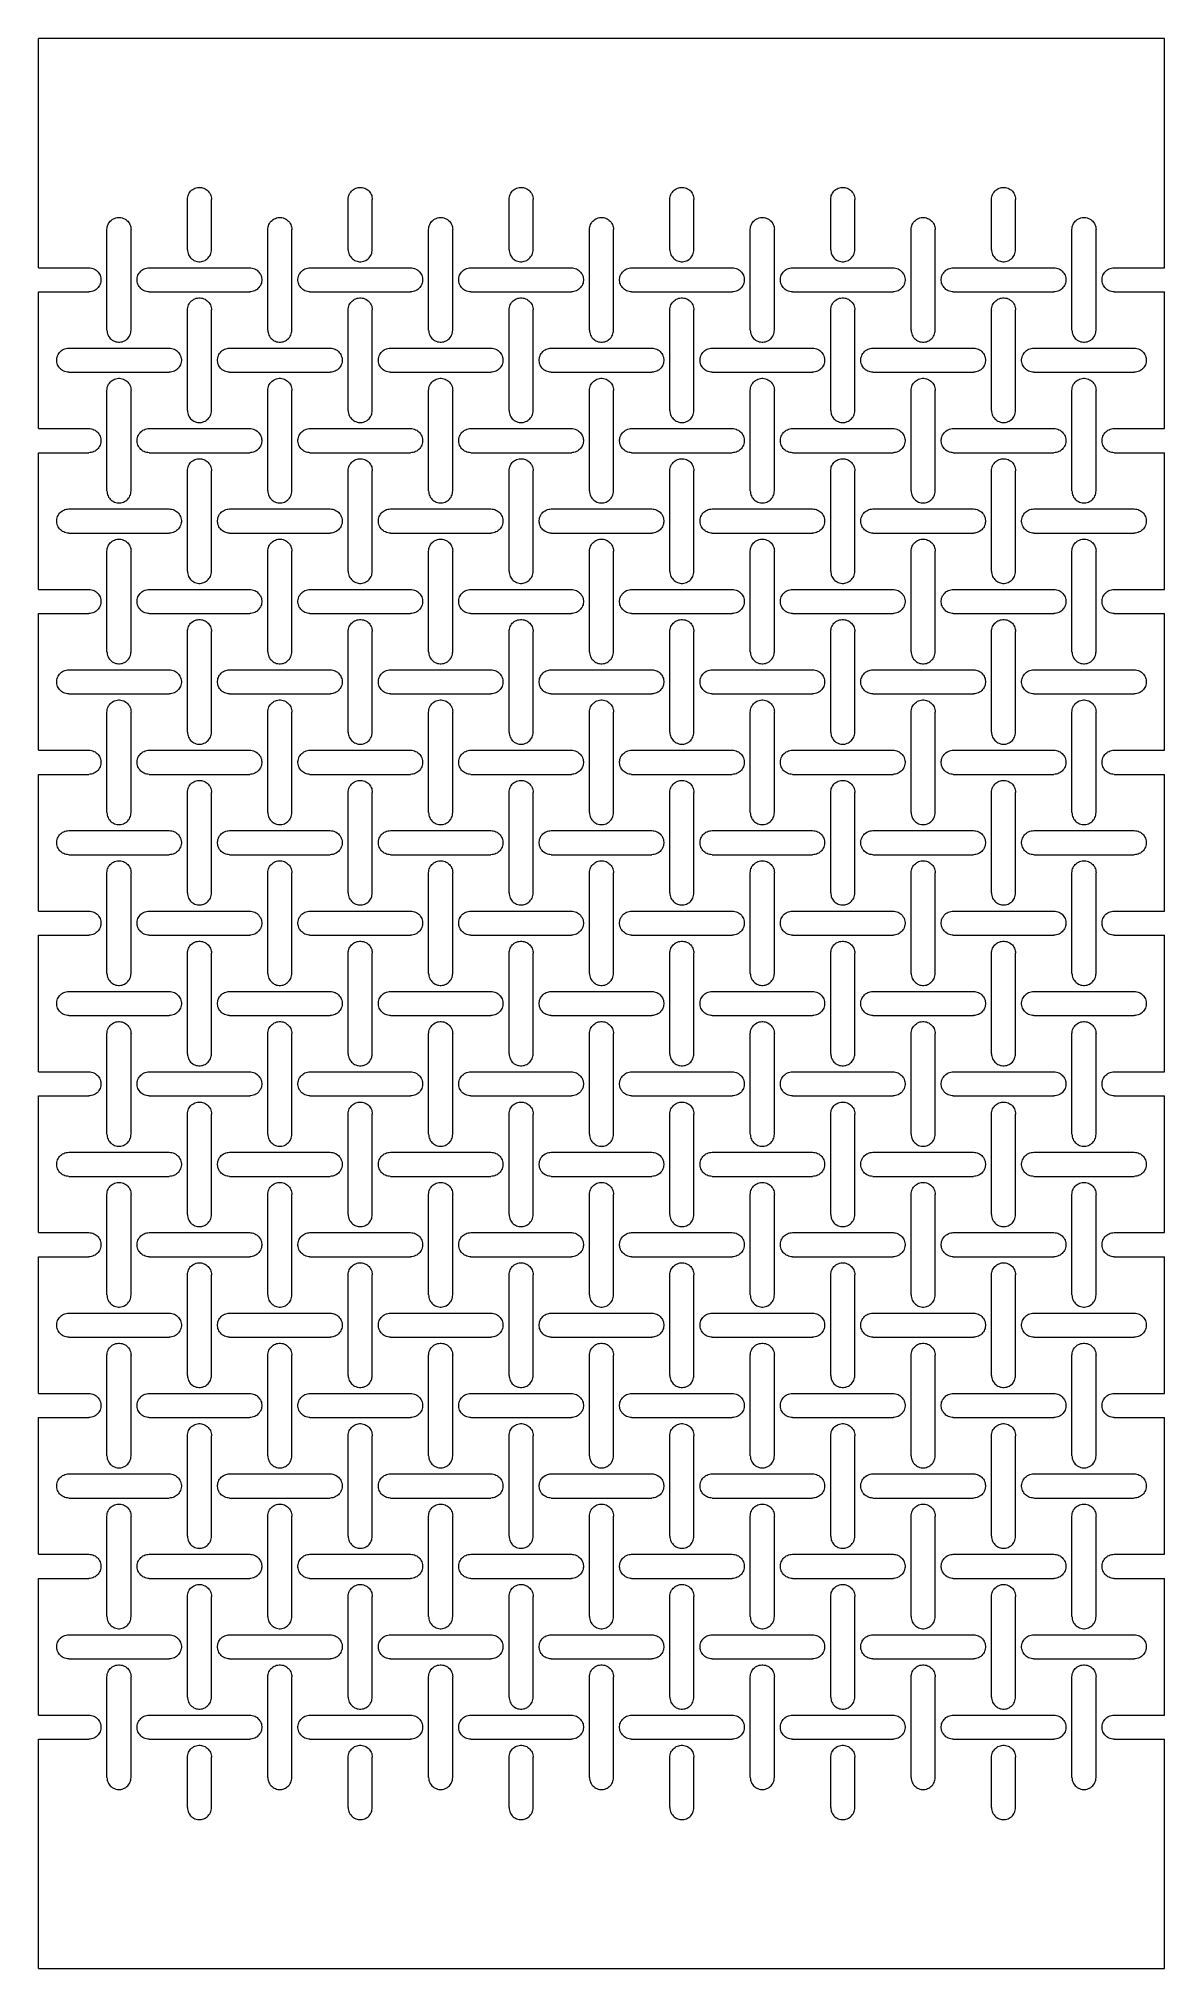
# Model space of a CAD drawing. Header units: metres. Extents: x 0 to 140, y 0 to 240.
import ezdxf

# ---------------------------------------------------------------- set-up
doc = ezdxf.new("R2010")
doc.units = ezdxf.units.M
doc.layers.add('TOP', color=1, linetype='Continuous', lineweight=0)

msp = doc.modelspace()

# ---------------------------------------------------------------- linework, layer by layer
at = {"layer": 'TOP'}
for p, q in [((140, 240), (0, 240)), ((0, 211.5), (0, 240)), ((140, 211.5), (140, 240)), ((18.71, 220.77), (18.81, 220.91)), ((18.81, 220.91), (18.91, 221.03)), ((18.91, 221.03), (19.03, 221.14)), ((19.03, 221.14), (19.16, 221.24)), ((19.16, 221.24), (19.3, 221.33)), ((19.3, 221.33), (19.44, 221.39)), ((19.44, 221.39), (19.6, 221.45)), ((19.6, 221.45), (19.76, 221.48)), ((19.76, 221.48), (19.92, 221.5)), ((19.92, 221.5), (20.08, 221.5)), ((20.08, 221.5), (20.24, 221.48)), ((20.24, 221.48), (20.4, 221.45)), ((20.4, 221.45), (20.56, 221.39)), ((20.56, 221.39), (20.7, 221.33)), ((20.7, 221.33), (20.84, 221.24)), ((20.84, 221.24), (20.97, 221.14)), ((20.97, 221.14), (21.09, 221.03)), ((21.09, 221.03), (21.19, 220.91)), ((21.19, 220.91), (21.29, 220.77)), ((38.71, 220.77), (38.81, 220.91)), ((38.81, 220.91), (38.91, 221.03)), ((38.91, 221.03), (39.03, 221.14)), ((39.03, 221.14), (39.16, 221.24)), ((39.16, 221.24), (39.3, 221.33)), ((39.3, 221.33), (39.44, 221.39)), ((39.44, 221.39), (39.6, 221.45)), ((39.6, 221.45), (39.76, 221.48)), ((39.76, 221.48), (39.92, 221.5)), ((39.92, 221.5), (40.08, 221.5)), ((40.08, 221.5), (40.24, 221.48)), ((40.24, 221.48), (40.4, 221.45)), ((40.4, 221.45), (40.56, 221.39)), ((40.56, 221.39), (40.7, 221.33)), ((40.7, 221.33), (40.84, 221.24)), ((40.84, 221.24), (40.97, 221.14)), ((40.97, 221.14), (41.09, 221.03)), ((41.09, 221.03), (41.19, 220.91)), ((41.19, 220.91), (41.29, 220.77)), ((58.71, 220.77), (58.81, 220.91)), ((58.81, 220.91), (58.91, 221.03)), ((58.91, 221.03), (59.03, 221.14)), ((59.03, 221.14), (59.16, 221.24)), ((59.16, 221.24), (59.3, 221.33)), ((59.3, 221.33), (59.44, 221.39)), ((59.44, 221.39), (59.6, 221.45)), ((59.6, 221.45), (59.76, 221.48)), ((59.76, 221.48), (59.92, 221.5)), ((59.92, 221.5), (60.08, 221.5)), ((60.08, 221.5), (60.24, 221.48)), ((60.24, 221.48), (60.4, 221.45)), ((60.4, 221.45), (60.56, 221.39)), ((60.56, 221.39), (60.7, 221.33)), ((60.7, 221.33), (60.84, 221.24)), ((60.84, 221.24), (60.97, 221.14)), ((60.97, 221.14), (61.09, 221.03)), ((61.09, 221.03), (61.19, 220.91)), ((61.19, 220.91), (61.29, 220.77)), ((78.71, 220.77), (78.81, 220.91)), ((78.81, 220.91), (78.91, 221.03)), ((78.91, 221.03), (79.03, 221.14)), ((79.03, 221.14), (79.16, 221.24)), ((79.16, 221.24), (79.3, 221.33)), ((79.3, 221.33), (79.44, 221.39)), ((79.44, 221.39), (79.6, 221.45)), ((79.6, 221.45), (79.76, 221.48)), ((79.76, 221.48), (79.92, 221.5)), ((79.92, 221.5), (80.08, 221.5)), ((80.08, 221.5), (80.24, 221.48)), ((80.24, 221.48), (80.4, 221.45)), ((80.4, 221.45), (80.56, 221.39)), ((80.56, 221.39), (80.7, 221.33)), ((80.7, 221.33), (80.84, 221.24)), ((80.84, 221.24), (80.97, 221.14)), ((80.97, 221.14), (81.09, 221.03)), ((81.09, 221.03), (81.19, 220.91)), ((81.19, 220.91), (81.29, 220.77)), ((98.71, 220.77), (98.81, 220.91)), ((98.81, 220.91), (98.91, 221.03)), ((98.91, 221.03), (99.03, 221.14)), ((99.03, 221.14), (99.16, 221.24)), ((99.16, 221.24), (99.3, 221.33)), ((99.3, 221.33), (99.44, 221.39)), ((99.44, 221.39), (99.6, 221.45)), ((99.6, 221.45), (99.76, 221.48)), ((99.76, 221.48), (99.92, 221.5)), ((99.92, 221.5), (100.08, 221.5)), ((100.08, 221.5), (100.24, 221.48)), ((100.24, 221.48), (100.4, 221.45)), ((100.4, 221.45), (100.56, 221.39)), ((100.56, 221.39), (100.7, 221.33)), ((100.7, 221.33), (100.84, 221.24)), ((100.84, 221.24), (100.97, 221.14)), ((100.97, 221.14), (101.09, 221.03)), ((101.09, 221.03), (101.19, 220.91)), ((101.19, 220.91), (101.29, 220.77)), ((118.71, 220.77), (118.81, 220.91)), ((118.81, 220.91), (118.91, 221.03)), ((118.91, 221.03), (119.03, 221.14)), ((119.03, 221.14), (119.16, 221.24)), ((119.16, 221.24), (119.3, 221.33)), ((119.3, 221.33), (119.44, 221.39)), ((119.44, 221.39), (119.6, 221.45)), ((119.6, 221.45), (119.76, 221.48)), ((119.76, 221.48), (119.92, 221.5)), ((119.92, 221.5), (120.08, 221.5)), ((120.08, 221.5), (120.24, 221.48)), ((120.24, 221.48), (120.4, 221.45)), ((120.4, 221.45), (120.56, 221.39)), ((120.56, 221.39), (120.7, 221.33)), ((120.7, 221.33), (120.84, 221.24)), ((120.84, 221.24), (120.97, 221.14)), ((120.97, 221.14), (121.09, 221.03)), ((121.09, 221.03), (121.19, 220.91)), ((121.19, 220.91), (121.29, 220.77)), ((18.5, 220), (18.51, 220.16)), ((18.5, 213.75), (18.5, 220)), ((18.51, 220.16), (18.54, 220.32)), ((18.54, 220.32), (18.58, 220.48)), ((18.58, 220.48), (18.64, 220.63)), ((18.64, 220.63), (18.71, 220.77)), ((21.29, 220.77), (21.36, 220.63)), ((21.36, 220.63), (21.42, 220.48)), ((21.42, 220.48), (21.46, 220.32)), ((21.46, 220.32), (21.49, 220.16)), ((21.49, 220.16), (21.5, 220)), ((21.5, 213.75), (21.5, 220)), ((38.5, 220), (38.51, 220.16)), ((38.5, 213.75), (38.5, 220)), ((38.51, 220.16), (38.54, 220.32)), ((38.54, 220.32), (38.58, 220.48)), ((38.58, 220.48), (38.64, 220.63)), ((38.64, 220.63), (38.71, 220.77)), ((41.29, 220.77), (41.36, 220.63)), ((41.36, 220.63), (41.42, 220.48)), ((41.42, 220.48), (41.46, 220.32)), ((41.46, 220.32), (41.49, 220.16)), ((41.49, 220.16), (41.5, 220)), ((41.5, 213.75), (41.5, 220)), ((58.5, 220), (58.51, 220.16)), ((58.5, 213.75), (58.5, 220)), ((58.51, 220.16), (58.54, 220.32)), ((58.54, 220.32), (58.58, 220.48)), ((58.58, 220.48), (58.64, 220.63)), ((58.64, 220.63), (58.71, 220.77)), ((61.29, 220.77), (61.36, 220.63)), ((61.36, 220.63), (61.42, 220.48)), ((61.42, 220.48), (61.46, 220.32)), ((61.46, 220.32), (61.49, 220.16)), ((61.49, 220.16), (61.5, 220)), ((61.5, 213.75), (61.5, 220)), ((78.5, 220), (78.51, 220.16)), ((78.5, 213.75), (78.5, 220)), ((78.51, 220.16), (78.54, 220.32)), ((78.54, 220.32), (78.58, 220.48)), ((78.58, 220.48), (78.64, 220.63)), ((78.64, 220.63), (78.71, 220.77)), ((81.29, 220.77), (81.36, 220.63)), ((81.36, 220.63), (81.42, 220.48)), ((81.42, 220.48), (81.46, 220.32)), ((81.46, 220.32), (81.49, 220.16)), ((81.49, 220.16), (81.5, 220)), ((81.5, 213.75), (81.5, 220)), ((98.5, 220), (98.51, 220.16)), ((98.5, 213.75), (98.5, 220)), ((98.51, 220.16), (98.54, 220.32)), ((98.54, 220.32), (98.58, 220.48)), ((98.58, 220.48), (98.64, 220.63)), ((98.64, 220.63), (98.71, 220.77)), ((101.29, 220.77), (101.36, 220.63)), ((101.36, 220.63), (101.42, 220.48)), ((101.42, 220.48), (101.46, 220.32)), ((101.46, 220.32), (101.49, 220.16)), ((101.49, 220.16), (101.5, 220)), ((101.5, 213.75), (101.5, 220)), ((118.5, 220), (118.51, 220.16)), ((118.5, 213.75), (118.5, 220)), ((118.51, 220.16), (118.54, 220.32)), ((118.54, 220.32), (118.58, 220.48)), ((118.58, 220.48), (118.64, 220.63)), ((118.64, 220.63), (118.71, 220.77)), ((121.29, 220.77), (121.36, 220.63)), ((121.36, 220.63), (121.42, 220.48)), ((121.42, 220.48), (121.46, 220.32)), ((121.46, 220.32), (121.49, 220.16)), ((121.49, 220.16), (121.5, 220)), ((121.5, 213.75), (121.5, 220)), ((8.5, 216.25), (8.51, 216.41)), ((8.5, 203.75), (8.5, 216.25)), ((8.51, 216.41), (8.54, 216.57)), ((8.54, 216.57), (8.58, 216.73)), ((8.58, 216.73), (8.64, 216.88)), ((8.64, 216.88), (8.71, 217.02)), ((8.71, 217.02), (8.81, 217.16)), ((8.81, 217.16), (8.91, 217.28)), ((8.91, 217.28), (9.03, 217.39)), ((9.03, 217.39), (9.16, 217.49)), ((9.16, 217.49), (9.3, 217.58)), ((9.3, 217.58), (9.44, 217.64)), ((9.44, 217.64), (9.6, 217.7)), ((9.6, 217.7), (9.76, 217.73)), ((9.76, 217.73), (9.92, 217.75)), ((9.92, 217.75), (10.08, 217.75)), ((10.08, 217.75), (10.24, 217.73)), ((10.24, 217.73), (10.4, 217.7)), ((10.4, 217.7), (10.56, 217.64)), ((10.56, 217.64), (10.7, 217.58)), ((10.7, 217.58), (10.84, 217.49)), ((10.84, 217.49), (10.97, 217.39)), ((10.97, 217.39), (11.09, 217.28)), ((11.09, 217.28), (11.19, 217.16)), ((11.19, 217.16), (11.29, 217.02)), ((11.29, 217.02), (11.36, 216.88)), ((11.36, 216.88), (11.42, 216.73)), ((11.42, 216.73), (11.46, 216.57)), ((11.46, 216.57), (11.49, 216.41)), ((11.49, 216.41), (11.5, 216.25)), ((11.5, 203.75), (11.5, 216.25)), ((28.5, 216.25), (28.51, 216.41)), ((28.5, 203.75), (28.5, 216.25)), ((28.51, 216.41), (28.54, 216.57)), ((28.54, 216.57), (28.58, 216.73)), ((28.58, 216.73), (28.64, 216.88)), ((28.64, 216.88), (28.71, 217.02)), ((28.71, 217.02), (28.81, 217.16)), ((28.81, 217.16), (28.91, 217.28)), ((28.91, 217.28), (29.03, 217.39)), ((29.03, 217.39), (29.16, 217.49)), ((29.16, 217.49), (29.3, 217.58)), ((29.3, 217.58), (29.44, 217.64)), ((29.44, 217.64), (29.6, 217.7)), ((29.6, 217.7), (29.76, 217.73)), ((29.76, 217.73), (29.92, 217.75)), ((29.92, 217.75), (30.08, 217.75)), ((30.08, 217.75), (30.24, 217.73)), ((30.24, 217.73), (30.4, 217.7)), ((30.4, 217.7), (30.56, 217.64)), ((30.56, 217.64), (30.7, 217.58)), ((30.7, 217.58), (30.84, 217.49)), ((30.84, 217.49), (30.97, 217.39)), ((30.97, 217.39), (31.09, 217.28)), ((31.09, 217.28), (31.19, 217.16)), ((31.19, 217.16), (31.29, 217.02)), ((31.29, 217.02), (31.36, 216.88)), ((31.36, 216.88), (31.42, 216.73)), ((31.42, 216.73), (31.46, 216.57)), ((31.46, 216.57), (31.49, 216.41)), ((31.49, 216.41), (31.5, 216.25)), ((31.5, 203.75), (31.5, 216.25)), ((48.5, 216.25), (48.51, 216.41)), ((48.5, 203.75), (48.5, 216.25)), ((48.51, 216.41), (48.54, 216.57)), ((48.54, 216.57), (48.58, 216.73)), ((48.58, 216.73), (48.64, 216.88)), ((48.64, 216.88), (48.71, 217.02)), ((48.71, 217.02), (48.81, 217.16)), ((48.81, 217.16), (48.91, 217.28)), ((48.91, 217.28), (49.03, 217.39)), ((49.03, 217.39), (49.16, 217.49)), ((49.16, 217.49), (49.3, 217.58)), ((49.3, 217.58), (49.44, 217.64)), ((49.44, 217.64), (49.6, 217.7)), ((49.6, 217.7), (49.76, 217.73)), ((49.76, 217.73), (49.92, 217.75)), ((49.92, 217.75), (50.08, 217.75)), ((50.08, 217.75), (50.24, 217.73)), ((50.24, 217.73), (50.4, 217.7)), ((50.4, 217.7), (50.56, 217.64)), ((50.56, 217.64), (50.7, 217.58)), ((50.7, 217.58), (50.84, 217.49)), ((50.84, 217.49), (50.97, 217.39)), ((50.97, 217.39), (51.09, 217.28)), ((51.09, 217.28), (51.19, 217.16)), ((51.19, 217.16), (51.29, 217.02)), ((51.29, 217.02), (51.36, 216.88)), ((51.36, 216.88), (51.42, 216.73)), ((51.42, 216.73), (51.46, 216.57)), ((51.46, 216.57), (51.49, 216.41)), ((51.49, 216.41), (51.5, 216.25)), ((51.5, 203.75), (51.5, 216.25)), ((68.5, 216.25), (68.51, 216.41)), ((68.5, 203.75), (68.5, 216.25)), ((68.51, 216.41), (68.54, 216.57)), ((68.54, 216.57), (68.58, 216.73)), ((68.58, 216.73), (68.64, 216.88)), ((68.64, 216.88), (68.71, 217.02)), ((68.71, 217.02), (68.81, 217.16)), ((68.81, 217.16), (68.91, 217.28)), ((68.91, 217.28), (69.03, 217.39)), ((69.03, 217.39), (69.16, 217.49)), ((69.16, 217.49), (69.3, 217.58)), ((69.3, 217.58), (69.44, 217.64)), ((69.44, 217.64), (69.6, 217.7)), ((69.6, 217.7), (69.76, 217.73)), ((69.76, 217.73), (69.92, 217.75)), ((69.92, 217.75), (70.08, 217.75)), ((70.08, 217.75), (70.24, 217.73)), ((70.24, 217.73), (70.4, 217.7)), ((70.4, 217.7), (70.56, 217.64)), ((70.56, 217.64), (70.7, 217.58)), ((70.7, 217.58), (70.84, 217.49)), ((70.84, 217.49), (70.97, 217.39)), ((70.97, 217.39), (71.09, 217.28)), ((71.09, 217.28), (71.19, 217.16)), ((71.19, 217.16), (71.29, 217.02)), ((71.29, 217.02), (71.36, 216.88)), ((71.36, 216.88), (71.42, 216.73)), ((71.42, 216.73), (71.46, 216.57)), ((71.46, 216.57), (71.49, 216.41)), ((71.49, 216.41), (71.5, 216.25)), ((71.5, 203.75), (71.5, 216.25)), ((88.5, 216.25), (88.51, 216.41)), ((88.5, 203.75), (88.5, 216.25)), ((88.51, 216.41), (88.54, 216.57)), ((88.54, 216.57), (88.58, 216.73)), ((88.58, 216.73), (88.64, 216.88)), ((88.64, 216.88), (88.71, 217.02)), ((88.71, 217.02), (88.81, 217.16)), ((88.81, 217.16), (88.91, 217.28)), ((88.91, 217.28), (89.03, 217.39)), ((89.03, 217.39), (89.16, 217.49)), ((89.16, 217.49), (89.3, 217.58)), ((89.3, 217.58), (89.44, 217.64)), ((89.44, 217.64), (89.6, 217.7)), ((89.6, 217.7), (89.76, 217.73)), ((89.76, 217.73), (89.92, 217.75)), ((89.92, 217.75), (90.08, 217.75)), ((90.08, 217.75), (90.24, 217.73)), ((90.24, 217.73), (90.4, 217.7)), ((90.4, 217.7), (90.56, 217.64)), ((90.56, 217.64), (90.7, 217.58)), ((90.7, 217.58), (90.84, 217.49)), ((90.84, 217.49), (90.97, 217.39)), ((90.97, 217.39), (91.09, 217.28)), ((91.09, 217.28), (91.19, 217.16)), ((91.19, 217.16), (91.29, 217.02)), ((91.29, 217.02), (91.36, 216.88)), ((91.36, 216.88), (91.42, 216.73)), ((91.42, 216.73), (91.46, 216.57)), ((91.46, 216.57), (91.49, 216.41)), ((91.49, 216.41), (91.5, 216.25)), ((91.5, 203.75), (91.5, 216.25)), ((108.5, 216.25), (108.51, 216.41)), ((108.5, 203.75), (108.5, 216.25)), ((108.51, 216.41), (108.54, 216.57)), ((108.54, 216.57), (108.58, 216.73)), ((108.58, 216.73), (108.64, 216.88)), ((108.64, 216.88), (108.71, 217.02)), ((108.71, 217.02), (108.81, 217.16)), ((108.81, 217.16), (108.91, 217.28)), ((108.91, 217.28), (109.03, 217.39)), ((109.03, 217.39), (109.16, 217.49)), ((109.16, 217.49), (109.3, 217.58)), ((109.3, 217.58), (109.44, 217.64)), ((109.44, 217.64), (109.6, 217.7)), ((109.6, 217.7), (109.76, 217.73)), ((109.76, 217.73), (109.92, 217.75)), ((109.92, 217.75), (110.08, 217.75)), ((110.08, 217.75), (110.24, 217.73)), ((110.24, 217.73), (110.4, 217.7)), ((110.4, 217.7), (110.56, 217.64)), ((110.56, 217.64), (110.7, 217.58)), ((110.7, 217.58), (110.84, 217.49)), ((110.84, 217.49), (110.97, 217.39)), ((110.97, 217.39), (111.09, 217.28)), ((111.09, 217.28), (111.19, 217.16)), ((111.19, 217.16), (111.29, 217.02)), ((111.29, 217.02), (111.36, 216.88)), ((111.36, 216.88), (111.42, 216.73)), ((111.42, 216.73), (111.46, 216.57)), ((111.46, 216.57), (111.49, 216.41)), ((111.49, 216.41), (111.5, 216.25)), ((111.5, 203.75), (111.5, 216.25)), ((128.5, 216.25), (128.51, 216.41)), ((128.5, 203.75), (128.5, 216.25)), ((128.51, 216.41), (128.54, 216.57)), ((128.54, 216.57), (128.58, 216.73)), ((128.58, 216.73), (128.64, 216.88)), ((128.64, 216.88), (128.71, 217.02)), ((128.71, 217.02), (128.81, 217.16)), ((128.81, 217.16), (128.91, 217.28)), ((128.91, 217.28), (129.03, 217.39)), ((129.03, 217.39), (129.16, 217.49)), ((129.16, 217.49), (129.3, 217.58)), ((129.3, 217.58), (129.44, 217.64)), ((129.44, 217.64), (129.6, 217.7)), ((129.6, 217.7), (129.76, 217.73)), ((129.76, 217.73), (129.92, 217.75)), ((129.92, 217.75), (130.08, 217.75)), ((130.08, 217.75), (130.24, 217.73)), ((130.24, 217.73), (130.4, 217.7)), ((130.4, 217.7), (130.56, 217.64)), ((130.56, 217.64), (130.7, 217.58)), ((130.7, 217.58), (130.84, 217.49)), ((130.84, 217.49), (130.97, 217.39)), ((130.97, 217.39), (131.09, 217.28)), ((131.09, 217.28), (131.19, 217.16)), ((131.19, 217.16), (131.29, 217.02)), ((131.29, 217.02), (131.36, 216.88)), ((131.36, 216.88), (131.42, 216.73)), ((131.42, 216.73), (131.46, 216.57)), ((131.46, 216.57), (131.49, 216.41)), ((131.49, 216.41), (131.5, 216.25)), ((131.5, 203.75), (131.5, 216.25)), ((18.5, 213.75), (18.51, 213.59)), ((21.49, 213.59), (21.5, 213.75)), ((38.5, 213.75), (38.51, 213.59)), ((41.49, 213.59), (41.5, 213.75)), ((58.5, 213.75), (58.51, 213.59)), ((61.49, 213.59), (61.5, 213.75)), ((78.5, 213.75), (78.51, 213.59)), ((81.49, 213.59), (81.5, 213.75)), ((98.5, 213.75), (98.51, 213.59)), ((101.49, 213.59), (101.5, 213.75)), ((118.5, 213.75), (118.51, 213.59)), ((121.49, 213.59), (121.5, 213.75)), ((0, 211.5), (6.25, 211.5)), ((6.25, 211.5), (6.41, 211.49)), ((6.41, 211.49), (6.57, 211.46)), ((6.57, 211.46), (6.73, 211.42)), ((6.73, 211.42), (6.88, 211.36)), ((6.88, 211.36), (7.02, 211.29)), ((7.02, 211.29), (7.16, 211.19)), ((12.84, 211.19), (12.98, 211.29)), ((12.98, 211.29), (13.12, 211.36)), ((13.12, 211.36), (13.27, 211.42)), ((13.27, 211.42), (13.43, 211.46)), ((13.43, 211.46), (13.59, 211.49)), ((13.59, 211.49), (13.75, 211.5)), ((13.75, 211.5), (26.25, 211.5)), ((18.51, 213.59), (18.54, 213.43)), ((18.54, 213.43), (18.58, 213.27)), ((18.58, 213.27), (18.64, 213.12)), ((18.64, 213.12), (18.71, 212.98)), ((18.71, 212.98), (18.81, 212.84)), ((18.81, 212.84), (18.91, 212.72)), ((18.91, 212.72), (19.03, 212.61)), ((19.03, 212.61), (19.16, 212.51)), ((19.16, 212.51), (19.3, 212.42)), ((19.3, 212.42), (19.44, 212.36)), ((19.44, 212.36), (19.6, 212.3)), ((19.6, 212.3), (19.76, 212.27)), ((19.76, 212.27), (19.92, 212.25)), ((19.92, 212.25), (20.08, 212.25)), ((20.08, 212.25), (20.24, 212.27)), ((20.24, 212.27), (20.4, 212.3)), ((20.4, 212.3), (20.56, 212.36)), ((20.56, 212.36), (20.7, 212.42)), ((20.7, 212.42), (20.84, 212.51)), ((20.84, 212.51), (20.97, 212.61)), ((20.97, 212.61), (21.09, 212.72)), ((21.09, 212.72), (21.19, 212.84)), ((21.19, 212.84), (21.29, 212.98)), ((21.29, 212.98), (21.36, 213.12)), ((21.36, 213.12), (21.42, 213.27)), ((21.42, 213.27), (21.46, 213.43)), ((21.46, 213.43), (21.49, 213.59)), ((26.25, 211.5), (26.41, 211.49)), ((26.41, 211.49), (26.57, 211.46)), ((26.57, 211.46), (26.73, 211.42)), ((26.73, 211.42), (26.88, 211.36)), ((26.88, 211.36), (27.02, 211.29)), ((27.02, 211.29), (27.16, 211.19)), ((32.84, 211.19), (32.98, 211.29)), ((32.98, 211.29), (33.12, 211.36)), ((33.12, 211.36), (33.27, 211.42)), ((33.27, 211.42), (33.43, 211.46)), ((33.43, 211.46), (33.59, 211.49)), ((33.59, 211.49), (33.75, 211.5)), ((33.75, 211.5), (46.25, 211.5)), ((38.51, 213.59), (38.54, 213.43)), ((38.54, 213.43), (38.58, 213.27)), ((38.58, 213.27), (38.64, 213.12)), ((38.64, 213.12), (38.71, 212.98)), ((38.71, 212.98), (38.81, 212.84)), ((38.81, 212.84), (38.91, 212.72)), ((38.91, 212.72), (39.03, 212.61)), ((39.03, 212.61), (39.16, 212.51)), ((39.16, 212.51), (39.3, 212.42)), ((39.3, 212.42), (39.44, 212.36)), ((39.44, 212.36), (39.6, 212.3)), ((39.6, 212.3), (39.76, 212.27)), ((39.76, 212.27), (39.92, 212.25)), ((39.92, 212.25), (40.08, 212.25)), ((40.08, 212.25), (40.24, 212.27)), ((40.24, 212.27), (40.4, 212.3)), ((40.4, 212.3), (40.56, 212.36)), ((40.56, 212.36), (40.7, 212.42)), ((40.7, 212.42), (40.84, 212.51)), ((40.84, 212.51), (40.97, 212.61)), ((40.97, 212.61), (41.09, 212.72)), ((41.09, 212.72), (41.19, 212.84)), ((41.19, 212.84), (41.29, 212.98)), ((41.29, 212.98), (41.36, 213.12)), ((41.36, 213.12), (41.42, 213.27)), ((41.42, 213.27), (41.46, 213.43)), ((41.46, 213.43), (41.49, 213.59)), ((46.25, 211.5), (46.41, 211.49)), ((46.41, 211.49), (46.57, 211.46)), ((46.57, 211.46), (46.73, 211.42)), ((46.73, 211.42), (46.88, 211.36)), ((46.88, 211.36), (47.02, 211.29)), ((47.02, 211.29), (47.16, 211.19)), ((52.84, 211.19), (52.98, 211.29)), ((52.98, 211.29), (53.12, 211.36)), ((53.12, 211.36), (53.27, 211.42)), ((53.27, 211.42), (53.43, 211.46)), ((53.43, 211.46), (53.59, 211.49)), ((53.59, 211.49), (53.75, 211.5)), ((53.75, 211.5), (66.25, 211.5)), ((58.51, 213.59), (58.54, 213.43)), ((58.54, 213.43), (58.58, 213.27)), ((58.58, 213.27), (58.64, 213.12)), ((58.64, 213.12), (58.71, 212.98)), ((58.71, 212.98), (58.81, 212.84)), ((58.81, 212.84), (58.91, 212.72)), ((58.91, 212.72), (59.03, 212.61)), ((59.03, 212.61), (59.16, 212.51)), ((59.16, 212.51), (59.3, 212.42)), ((59.3, 212.42), (59.44, 212.36)), ((59.44, 212.36), (59.6, 212.3)), ((59.6, 212.3), (59.76, 212.27)), ((59.76, 212.27), (59.92, 212.25)), ((59.92, 212.25), (60.08, 212.25)), ((60.08, 212.25), (60.24, 212.27)), ((60.24, 212.27), (60.4, 212.3)), ((60.4, 212.3), (60.56, 212.36)), ((60.56, 212.36), (60.7, 212.42)), ((60.7, 212.42), (60.84, 212.51)), ((60.84, 212.51), (60.97, 212.61)), ((60.97, 212.61), (61.09, 212.72)), ((61.09, 212.72), (61.19, 212.84)), ((61.19, 212.84), (61.29, 212.98)), ((61.29, 212.98), (61.36, 213.12)), ((61.36, 213.12), (61.42, 213.27)), ((61.42, 213.27), (61.46, 213.43)), ((61.46, 213.43), (61.49, 213.59)), ((66.25, 211.5), (66.41, 211.49)), ((66.41, 211.49), (66.57, 211.46)), ((66.57, 211.46), (66.73, 211.42)), ((66.73, 211.42), (66.88, 211.36)), ((66.88, 211.36), (67.02, 211.29)), ((67.02, 211.29), (67.16, 211.19)), ((72.84, 211.19), (72.98, 211.29)), ((72.98, 211.29), (73.12, 211.36)), ((73.12, 211.36), (73.27, 211.42)), ((73.27, 211.42), (73.43, 211.46)), ((73.43, 211.46), (73.59, 211.49)), ((73.59, 211.49), (73.75, 211.5)), ((73.75, 211.5), (86.25, 211.5)), ((78.51, 213.59), (78.54, 213.43)), ((78.54, 213.43), (78.58, 213.27)), ((78.58, 213.27), (78.64, 213.12)), ((78.64, 213.12), (78.71, 212.98)), ((78.71, 212.98), (78.81, 212.84)), ((78.81, 212.84), (78.91, 212.72)), ((78.91, 212.72), (79.03, 212.61)), ((79.03, 212.61), (79.16, 212.51)), ((79.16, 212.51), (79.3, 212.42)), ((79.3, 212.42), (79.44, 212.36)), ((79.44, 212.36), (79.6, 212.3)), ((79.6, 212.3), (79.76, 212.27)), ((79.76, 212.27), (79.92, 212.25)), ((79.92, 212.25), (80.08, 212.25)), ((80.08, 212.25), (80.24, 212.27)), ((80.24, 212.27), (80.4, 212.3)), ((80.4, 212.3), (80.56, 212.36)), ((80.56, 212.36), (80.7, 212.42)), ((80.7, 212.42), (80.84, 212.51)), ((80.84, 212.51), (80.97, 212.61)), ((80.97, 212.61), (81.09, 212.72)), ((81.09, 212.72), (81.19, 212.84)), ((81.19, 212.84), (81.29, 212.98)), ((81.29, 212.98), (81.36, 213.12)), ((81.36, 213.12), (81.42, 213.27)), ((81.42, 213.27), (81.46, 213.43)), ((81.46, 213.43), (81.49, 213.59)), ((86.25, 211.5), (86.41, 211.49)), ((86.41, 211.49), (86.57, 211.46)), ((86.57, 211.46), (86.73, 211.42)), ((86.73, 211.42), (86.88, 211.36)), ((86.88, 211.36), (87.02, 211.29)), ((87.02, 211.29), (87.16, 211.19)), ((92.84, 211.19), (92.98, 211.29)), ((92.98, 211.29), (93.12, 211.36)), ((93.12, 211.36), (93.27, 211.42)), ((93.27, 211.42), (93.43, 211.46)), ((93.43, 211.46), (93.59, 211.49)), ((93.59, 211.49), (93.75, 211.5)), ((93.75, 211.5), (106.25, 211.5)), ((98.51, 213.59), (98.54, 213.43)), ((98.54, 213.43), (98.58, 213.27)), ((98.58, 213.27), (98.64, 213.12)), ((98.64, 213.12), (98.71, 212.98)), ((98.71, 212.98), (98.81, 212.84)), ((98.81, 212.84), (98.91, 212.72)), ((98.91, 212.72), (99.03, 212.61)), ((99.03, 212.61), (99.16, 212.51)), ((99.16, 212.51), (99.3, 212.42)), ((99.3, 212.42), (99.44, 212.36)), ((99.44, 212.36), (99.6, 212.3)), ((99.6, 212.3), (99.76, 212.27)), ((99.76, 212.27), (99.92, 212.25)), ((99.92, 212.25), (100.08, 212.25)), ((100.08, 212.25), (100.24, 212.27)), ((100.24, 212.27), (100.4, 212.3)), ((100.4, 212.3), (100.56, 212.36)), ((100.56, 212.36), (100.7, 212.42)), ((100.7, 212.42), (100.84, 212.51)), ((100.84, 212.51), (100.97, 212.61)), ((100.97, 212.61), (101.09, 212.72)), ((101.09, 212.72), (101.19, 212.84)), ((101.19, 212.84), (101.29, 212.98)), ((101.29, 212.98), (101.36, 213.12)), ((101.36, 213.12), (101.42, 213.27)), ((101.42, 213.27), (101.46, 213.43)), ((101.46, 213.43), (101.49, 213.59)), ((106.25, 211.5), (106.41, 211.49)), ((106.41, 211.49), (106.57, 211.46)), ((106.57, 211.46), (106.73, 211.42)), ((106.73, 211.42), (106.88, 211.36)), ((106.88, 211.36), (107.02, 211.29)), ((107.02, 211.29), (107.16, 211.19)), ((112.84, 211.19), (112.98, 211.29)), ((112.98, 211.29), (113.12, 211.36)), ((113.12, 211.36), (113.27, 211.42)), ((113.27, 211.42), (113.43, 211.46)), ((113.43, 211.46), (113.59, 211.49)), ((113.59, 211.49), (113.75, 211.5)), ((113.75, 211.5), (126.25, 211.5)), ((118.51, 213.59), (118.54, 213.43)), ((118.54, 213.43), (118.58, 213.27)), ((118.58, 213.27), (118.64, 213.12)), ((118.64, 213.12), (118.71, 212.98)), ((118.71, 212.98), (118.81, 212.84)), ((118.81, 212.84), (118.91, 212.72)), ((118.91, 212.72), (119.03, 212.61)), ((119.03, 212.61), (119.16, 212.51)), ((119.16, 212.51), (119.3, 212.42)), ((119.3, 212.42), (119.44, 212.36)), ((119.44, 212.36), (119.6, 212.3)), ((119.6, 212.3), (119.76, 212.27)), ((119.76, 212.27), (119.92, 212.25)), ((119.92, 212.25), (120.08, 212.25)), ((120.08, 212.25), (120.24, 212.27)), ((120.24, 212.27), (120.4, 212.3)), ((120.4, 212.3), (120.56, 212.36)), ((120.56, 212.36), (120.7, 212.42)), ((120.7, 212.42), (120.84, 212.51)), ((120.84, 212.51), (120.97, 212.61)), ((120.97, 212.61), (121.09, 212.72)), ((121.09, 212.72), (121.19, 212.84)), ((121.19, 212.84), (121.29, 212.98)), ((121.29, 212.98), (121.36, 213.12)), ((121.36, 213.12), (121.42, 213.27)), ((121.42, 213.27), (121.46, 213.43)), ((121.46, 213.43), (121.49, 213.59)), ((126.25, 211.5), (126.41, 211.49)), ((126.41, 211.49), (126.57, 211.46)), ((126.57, 211.46), (126.73, 211.42)), ((126.73, 211.42), (126.88, 211.36)), ((126.88, 211.36), (127.02, 211.29)), ((127.02, 211.29), (127.16, 211.19)), ((132.84, 211.19), (132.98, 211.29)), ((132.98, 211.29), (133.12, 211.36)), ((133.12, 211.36), (133.27, 211.42)), ((133.27, 211.42), (133.43, 211.46)), ((133.43, 211.46), (133.59, 211.49)), ((133.59, 211.49), (133.75, 211.5)), ((133.75, 211.5), (140, 211.5)), ((7.16, 208.81), (7.02, 208.71)), ((7.16, 211.19), (7.28, 211.09)), ((7.28, 208.91), (7.16, 208.81)), ((7.28, 211.09), (7.39, 210.97)), ((7.39, 209.03), (7.28, 208.91)), ((7.39, 210.97), (7.49, 210.84)), ((7.49, 209.16), (7.39, 209.03)), ((7.49, 210.84), (7.58, 210.7)), ((7.58, 209.3), (7.49, 209.16)), ((7.58, 210.7), (7.64, 210.56)), ((7.64, 209.44), (7.58, 209.3)), ((7.64, 210.56), (7.7, 210.4)), ((7.7, 209.6), (7.64, 209.44)), ((7.7, 210.4), (7.73, 210.24)), ((7.73, 209.76), (7.7, 209.6)), ((7.73, 210.24), (7.75, 210.08)), ((7.75, 209.92), (7.73, 209.76)), ((7.75, 210.08), (7.75, 209.92)), ((12.25, 210.08), (12.27, 210.24)), ((12.25, 209.92), (12.25, 210.08)), ((12.27, 209.76), (12.25, 209.92)), ((12.27, 210.24), (12.3, 210.4)), ((12.3, 209.6), (12.27, 209.76)), ((12.3, 210.4), (12.36, 210.56)), ((12.36, 209.44), (12.3, 209.6)), ((12.36, 210.56), (12.42, 210.7)), ((12.42, 209.3), (12.36, 209.44)), ((12.42, 210.7), (12.51, 210.84)), ((12.51, 209.16), (12.42, 209.3)), ((12.51, 210.84), (12.61, 210.97)), ((12.61, 209.03), (12.51, 209.16)), ((12.61, 210.97), (12.72, 211.09)), ((12.72, 208.91), (12.61, 209.03)), ((12.72, 211.09), (12.84, 211.19)), ((12.84, 208.81), (12.72, 208.91)), ((12.98, 208.71), (12.84, 208.81)), ((27.16, 208.81), (27.02, 208.71)), ((27.16, 211.19), (27.28, 211.09)), ((27.28, 208.91), (27.16, 208.81)), ((27.28, 211.09), (27.39, 210.97)), ((27.39, 209.03), (27.28, 208.91)), ((27.39, 210.97), (27.49, 210.84)), ((27.49, 209.16), (27.39, 209.03)), ((27.49, 210.84), (27.58, 210.7)), ((27.58, 209.3), (27.49, 209.16)), ((27.58, 210.7), (27.64, 210.56)), ((27.64, 209.44), (27.58, 209.3)), ((27.64, 210.56), (27.7, 210.4)), ((27.7, 209.6), (27.64, 209.44)), ((27.7, 210.4), (27.73, 210.24)), ((27.73, 209.76), (27.7, 209.6)), ((27.73, 210.24), (27.75, 210.08)), ((27.75, 209.92), (27.73, 209.76)), ((27.75, 210.08), (27.75, 209.92)), ((32.25, 210.08), (32.27, 210.24)), ((32.25, 209.92), (32.25, 210.08)), ((32.27, 209.76), (32.25, 209.92)), ((32.27, 210.24), (32.3, 210.4)), ((32.3, 209.6), (32.27, 209.76)), ((32.3, 210.4), (32.36, 210.56)), ((32.36, 209.44), (32.3, 209.6)), ((32.36, 210.56), (32.42, 210.7)), ((32.42, 209.3), (32.36, 209.44)), ((32.42, 210.7), (32.51, 210.84)), ((32.51, 209.16), (32.42, 209.3)), ((32.51, 210.84), (32.61, 210.97)), ((32.61, 209.03), (32.51, 209.16)), ((32.61, 210.97), (32.72, 211.09)), ((32.72, 208.91), (32.61, 209.03)), ((32.72, 211.09), (32.84, 211.19)), ((32.84, 208.81), (32.72, 208.91)), ((32.98, 208.71), (32.84, 208.81)), ((47.16, 208.81), (47.02, 208.71)), ((47.16, 211.19), (47.28, 211.09)), ((47.28, 208.91), (47.16, 208.81)), ((47.28, 211.09), (47.39, 210.97)), ((47.39, 209.03), (47.28, 208.91)), ((47.39, 210.97), (47.49, 210.84)), ((47.49, 209.16), (47.39, 209.03)), ((47.49, 210.84), (47.58, 210.7)), ((47.58, 209.3), (47.49, 209.16)), ((47.58, 210.7), (47.64, 210.56)), ((47.64, 209.44), (47.58, 209.3)), ((47.64, 210.56), (47.7, 210.4)), ((47.7, 209.6), (47.64, 209.44)), ((47.7, 210.4), (47.73, 210.24)), ((47.73, 209.76), (47.7, 209.6)), ((47.73, 210.24), (47.75, 210.08)), ((47.75, 209.92), (47.73, 209.76)), ((47.75, 210.08), (47.75, 209.92)), ((52.25, 210.08), (52.27, 210.24)), ((52.25, 209.92), (52.25, 210.08)), ((52.27, 209.76), (52.25, 209.92)), ((52.27, 210.24), (52.3, 210.4)), ((52.3, 209.6), (52.27, 209.76)), ((52.3, 210.4), (52.36, 210.56)), ((52.36, 209.44), (52.3, 209.6)), ((52.36, 210.56), (52.42, 210.7)), ((52.42, 209.3), (52.36, 209.44)), ((52.42, 210.7), (52.51, 210.84)), ((52.51, 209.16), (52.42, 209.3)), ((52.51, 210.84), (52.61, 210.97)), ((52.61, 209.03), (52.51, 209.16)), ((52.61, 210.97), (52.72, 211.09)), ((52.72, 208.91), (52.61, 209.03)), ((52.72, 211.09), (52.84, 211.19)), ((52.84, 208.81), (52.72, 208.91)), ((52.98, 208.71), (52.84, 208.81)), ((67.16, 208.81), (67.02, 208.71)), ((67.16, 211.19), (67.28, 211.09)), ((67.28, 208.91), (67.16, 208.81)), ((67.28, 211.09), (67.39, 210.97)), ((67.39, 209.03), (67.28, 208.91)), ((67.39, 210.97), (67.49, 210.84)), ((67.49, 209.16), (67.39, 209.03)), ((67.49, 210.84), (67.58, 210.7)), ((67.58, 209.3), (67.49, 209.16)), ((67.58, 210.7), (67.64, 210.56)), ((67.64, 209.44), (67.58, 209.3)), ((67.64, 210.56), (67.7, 210.4)), ((67.7, 209.6), (67.64, 209.44)), ((67.7, 210.4), (67.73, 210.24)), ((67.73, 209.76), (67.7, 209.6)), ((67.73, 210.24), (67.75, 210.08)), ((67.75, 209.92), (67.73, 209.76)), ((67.75, 210.08), (67.75, 209.92)), ((72.25, 210.08), (72.27, 210.24)), ((72.25, 209.92), (72.25, 210.08)), ((72.27, 209.76), (72.25, 209.92)), ((72.27, 210.24), (72.3, 210.4)), ((72.3, 209.6), (72.27, 209.76)), ((72.3, 210.4), (72.36, 210.56)), ((72.36, 209.44), (72.3, 209.6)), ((72.36, 210.56), (72.42, 210.7)), ((72.42, 209.3), (72.36, 209.44)), ((72.42, 210.7), (72.51, 210.84)), ((72.51, 209.16), (72.42, 209.3)), ((72.51, 210.84), (72.61, 210.97)), ((72.61, 209.03), (72.51, 209.16)), ((72.61, 210.97), (72.72, 211.09)), ((72.72, 208.91), (72.61, 209.03)), ((72.72, 211.09), (72.84, 211.19)), ((72.84, 208.81), (72.72, 208.91)), ((72.98, 208.71), (72.84, 208.81)), ((87.16, 208.81), (87.02, 208.71)), ((87.16, 211.19), (87.28, 211.09)), ((87.28, 208.91), (87.16, 208.81)), ((87.28, 211.09), (87.39, 210.97)), ((87.39, 209.03), (87.28, 208.91)), ((87.39, 210.97), (87.49, 210.84)), ((87.49, 209.16), (87.39, 209.03)), ((87.49, 210.84), (87.58, 210.7)), ((87.58, 209.3), (87.49, 209.16)), ((87.58, 210.7), (87.64, 210.56)), ((87.64, 209.44), (87.58, 209.3)), ((87.64, 210.56), (87.7, 210.4)), ((87.7, 209.6), (87.64, 209.44)), ((87.7, 210.4), (87.73, 210.24)), ((87.73, 209.76), (87.7, 209.6)), ((87.73, 210.24), (87.75, 210.08)), ((87.75, 209.92), (87.73, 209.76)), ((87.75, 210.08), (87.75, 209.92)), ((92.25, 210.08), (92.27, 210.24)), ((92.25, 209.92), (92.25, 210.08)), ((92.27, 209.76), (92.25, 209.92)), ((92.27, 210.24), (92.3, 210.4)), ((92.3, 209.6), (92.27, 209.76)), ((92.3, 210.4), (92.36, 210.56)), ((92.36, 209.44), (92.3, 209.6)), ((92.36, 210.56), (92.42, 210.7)), ((92.42, 209.3), (92.36, 209.44)), ((92.42, 210.7), (92.51, 210.84)), ((92.51, 209.16), (92.42, 209.3)), ((92.51, 210.84), (92.61, 210.97)), ((92.61, 209.03), (92.51, 209.16)), ((92.61, 210.97), (92.72, 211.09)), ((92.72, 208.91), (92.61, 209.03)), ((92.72, 211.09), (92.84, 211.19)), ((92.84, 208.81), (92.72, 208.91)), ((92.98, 208.71), (92.84, 208.81)), ((107.16, 208.81), (107.02, 208.71)), ((107.16, 211.19), (107.28, 211.09)), ((107.28, 208.91), (107.16, 208.81)), ((107.28, 211.09), (107.39, 210.97)), ((107.39, 209.03), (107.28, 208.91)), ((107.39, 210.97), (107.49, 210.84)), ((107.49, 209.16), (107.39, 209.03)), ((107.49, 210.84), (107.58, 210.7)), ((107.58, 209.3), (107.49, 209.16)), ((107.58, 210.7), (107.64, 210.56)), ((107.64, 209.44), (107.58, 209.3)), ((107.64, 210.56), (107.7, 210.4)), ((107.7, 209.6), (107.64, 209.44)), ((107.7, 210.4), (107.73, 210.24)), ((107.73, 209.76), (107.7, 209.6)), ((107.73, 210.24), (107.75, 210.08)), ((107.75, 209.92), (107.73, 209.76)), ((107.75, 210.08), (107.75, 209.92)), ((112.25, 210.08), (112.27, 210.24)), ((112.25, 209.92), (112.25, 210.08)), ((112.27, 209.76), (112.25, 209.92)), ((112.27, 210.24), (112.3, 210.4)), ((112.3, 209.6), (112.27, 209.76)), ((112.3, 210.4), (112.36, 210.56)), ((112.36, 209.44), (112.3, 209.6)), ((112.36, 210.56), (112.42, 210.7)), ((112.42, 209.3), (112.36, 209.44)), ((112.42, 210.7), (112.51, 210.84)), ((112.51, 209.16), (112.42, 209.3)), ((112.51, 210.84), (112.61, 210.97)), ((112.61, 209.03), (112.51, 209.16)), ((112.61, 210.97), (112.72, 211.09)), ((112.72, 208.91), (112.61, 209.03)), ((112.72, 211.09), (112.84, 211.19)), ((112.84, 208.81), (112.72, 208.91)), ((112.98, 208.71), (112.84, 208.81)), ((127.16, 208.81), (127.02, 208.71)), ((127.16, 211.19), (127.28, 211.09)), ((127.28, 208.91), (127.16, 208.81)), ((127.28, 211.09), (127.39, 210.97)), ((127.39, 209.03), (127.28, 208.91)), ((127.39, 210.97), (127.49, 210.84)), ((127.49, 209.16), (127.39, 209.03)), ((127.49, 210.84), (127.58, 210.7)), ((127.58, 209.3), (127.49, 209.16)), ((127.58, 210.7), (127.64, 210.56)), ((127.64, 209.44), (127.58, 209.3)), ((127.64, 210.56), (127.7, 210.4)), ((127.7, 209.6), (127.64, 209.44)), ((127.7, 210.4), (127.73, 210.24)), ((127.73, 209.76), (127.7, 209.6)), ((127.73, 210.24), (127.75, 210.08)), ((127.75, 209.92), (127.73, 209.76)), ((127.75, 210.08), (127.75, 209.92)), ((132.25, 210.08), (132.27, 210.24)), ((132.25, 209.92), (132.25, 210.08)), ((132.27, 209.76), (132.25, 209.92)), ((132.27, 210.24), (132.3, 210.4)), ((132.3, 209.6), (132.27, 209.76)), ((132.3, 210.4), (132.36, 210.56)), ((132.36, 209.44), (132.3, 209.6)), ((132.36, 210.56), (132.42, 210.7)), ((132.42, 209.3), (132.36, 209.44)), ((132.42, 210.7), (132.51, 210.84)), ((132.51, 209.16), (132.42, 209.3)), ((132.51, 210.84), (132.61, 210.97)), ((132.61, 209.03), (132.51, 209.16)), ((132.61, 210.97), (132.72, 211.09)), ((132.72, 208.91), (132.61, 209.03)), ((132.72, 211.09), (132.84, 211.19)), ((132.84, 208.81), (132.72, 208.91)), ((132.98, 208.71), (132.84, 208.81)), ((0, 208.5), (6.25, 208.5)), ((0, 191.5), (0, 208.5)), ((6.41, 208.51), (6.25, 208.5)), ((6.57, 208.54), (6.41, 208.51)), ((6.73, 208.58), (6.57, 208.54)), ((6.88, 208.64), (6.73, 208.58)), ((7.02, 208.71), (6.88, 208.64)), ((13.12, 208.64), (12.98, 208.71)), ((13.27, 208.58), (13.12, 208.64)), ((13.43, 208.54), (13.27, 208.58)), ((13.59, 208.51), (13.43, 208.54)), ((13.75, 208.5), (13.59, 208.51)), ((13.75, 208.5), (26.25, 208.5)), ((18.5, 206.25), (18.51, 206.41)), ((18.51, 206.41), (18.54, 206.57)), ((18.54, 206.57), (18.58, 206.73)), ((18.58, 206.73), (18.64, 206.88)), ((18.64, 206.88), (18.71, 207.02)), ((18.71, 207.02), (18.81, 207.16)), ((18.81, 207.16), (18.91, 207.28)), ((18.91, 207.28), (19.03, 207.39)), ((19.03, 207.39), (19.16, 207.49)), ((19.16, 207.49), (19.3, 207.58)), ((19.3, 207.58), (19.44, 207.64)), ((19.44, 207.64), (19.6, 207.7)), ((19.6, 207.7), (19.76, 207.73)), ((19.76, 207.73), (19.92, 207.75)), ((19.92, 207.75), (20.08, 207.75)), ((20.08, 207.75), (20.24, 207.73)), ((20.24, 207.73), (20.4, 207.7)), ((20.4, 207.7), (20.56, 207.64)), ((20.56, 207.64), (20.7, 207.58)), ((20.7, 207.58), (20.84, 207.49)), ((20.84, 207.49), (20.97, 207.39)), ((20.97, 207.39), (21.09, 207.28)), ((21.09, 207.28), (21.19, 207.16)), ((21.19, 207.16), (21.29, 207.02)), ((21.29, 207.02), (21.36, 206.88)), ((21.36, 206.88), (21.42, 206.73)), ((21.42, 206.73), (21.46, 206.57)), ((21.46, 206.57), (21.49, 206.41)), ((21.49, 206.41), (21.5, 206.25)), ((26.41, 208.51), (26.25, 208.5)), ((26.57, 208.54), (26.41, 208.51)), ((26.73, 208.58), (26.57, 208.54)), ((26.88, 208.64), (26.73, 208.58)), ((27.02, 208.71), (26.88, 208.64)), ((33.12, 208.64), (32.98, 208.71)), ((33.27, 208.58), (33.12, 208.64)), ((33.43, 208.54), (33.27, 208.58)), ((33.59, 208.51), (33.43, 208.54)), ((33.75, 208.5), (33.59, 208.51)), ((33.75, 208.5), (46.25, 208.5)), ((38.5, 206.25), (38.51, 206.41)), ((38.51, 206.41), (38.54, 206.57)), ((38.54, 206.57), (38.58, 206.73)), ((38.58, 206.73), (38.64, 206.88)), ((38.64, 206.88), (38.71, 207.02)), ((38.71, 207.02), (38.81, 207.16)), ((38.81, 207.16), (38.91, 207.28)), ((38.91, 207.28), (39.03, 207.39)), ((39.03, 207.39), (39.16, 207.49)), ((39.16, 207.49), (39.3, 207.58)), ((39.3, 207.58), (39.44, 207.64)), ((39.44, 207.64), (39.6, 207.7)), ((39.6, 207.7), (39.76, 207.73)), ((39.76, 207.73), (39.92, 207.75)), ((39.92, 207.75), (40.08, 207.75)), ((40.08, 207.75), (40.24, 207.73)), ((40.24, 207.73), (40.4, 207.7)), ((40.4, 207.7), (40.56, 207.64)), ((40.56, 207.64), (40.7, 207.58)), ((40.7, 207.58), (40.84, 207.49)), ((40.84, 207.49), (40.97, 207.39)), ((40.97, 207.39), (41.09, 207.28)), ((41.09, 207.28), (41.19, 207.16)), ((41.19, 207.16), (41.29, 207.02)), ((41.29, 207.02), (41.36, 206.88)), ((41.36, 206.88), (41.42, 206.73)), ((41.42, 206.73), (41.46, 206.57)), ((41.46, 206.57), (41.49, 206.41)), ((41.49, 206.41), (41.5, 206.25)), ((46.41, 208.51), (46.25, 208.5)), ((46.57, 208.54), (46.41, 208.51)), ((46.73, 208.58), (46.57, 208.54)), ((46.88, 208.64), (46.73, 208.58)), ((47.02, 208.71), (46.88, 208.64)), ((53.12, 208.64), (52.98, 208.71)), ((53.27, 208.58), (53.12, 208.64)), ((53.43, 208.54), (53.27, 208.58)), ((53.59, 208.51), (53.43, 208.54)), ((53.75, 208.5), (53.59, 208.51)), ((53.75, 208.5), (66.25, 208.5)), ((58.5, 206.25), (58.51, 206.41)), ((58.51, 206.41), (58.54, 206.57)), ((58.54, 206.57), (58.58, 206.73)), ((58.58, 206.73), (58.64, 206.88)), ((58.64, 206.88), (58.71, 207.02)), ((58.71, 207.02), (58.81, 207.16)), ((58.81, 207.16), (58.91, 207.28)), ((58.91, 207.28), (59.03, 207.39)), ((59.03, 207.39), (59.16, 207.49)), ((59.16, 207.49), (59.3, 207.58)), ((59.3, 207.58), (59.44, 207.64)), ((59.44, 207.64), (59.6, 207.7)), ((59.6, 207.7), (59.76, 207.73)), ((59.76, 207.73), (59.92, 207.75)), ((59.92, 207.75), (60.08, 207.75)), ((60.08, 207.75), (60.24, 207.73)), ((60.24, 207.73), (60.4, 207.7)), ((60.4, 207.7), (60.56, 207.64)), ((60.56, 207.64), (60.7, 207.58)), ((60.7, 207.58), (60.84, 207.49)), ((60.84, 207.49), (60.97, 207.39)), ((60.97, 207.39), (61.09, 207.28)), ((61.09, 207.28), (61.19, 207.16)), ((61.19, 207.16), (61.29, 207.02)), ((61.29, 207.02), (61.36, 206.88)), ((61.36, 206.88), (61.42, 206.73)), ((61.42, 206.73), (61.46, 206.57)), ((61.46, 206.57), (61.49, 206.41)), ((61.49, 206.41), (61.5, 206.25)), ((66.41, 208.51), (66.25, 208.5)), ((66.57, 208.54), (66.41, 208.51)), ((66.73, 208.58), (66.57, 208.54)), ((66.88, 208.64), (66.73, 208.58)), ((67.02, 208.71), (66.88, 208.64)), ((73.12, 208.64), (72.98, 208.71)), ((73.27, 208.58), (73.12, 208.64)), ((73.43, 208.54), (73.27, 208.58)), ((73.59, 208.51), (73.43, 208.54)), ((73.75, 208.5), (73.59, 208.51)), ((73.75, 208.5), (86.25, 208.5)), ((78.5, 206.25), (78.51, 206.41)), ((78.51, 206.41), (78.54, 206.57)), ((78.54, 206.57), (78.58, 206.73)), ((78.58, 206.73), (78.64, 206.88)), ((78.64, 206.88), (78.71, 207.02)), ((78.71, 207.02), (78.81, 207.16)), ((78.81, 207.16), (78.91, 207.28)), ((78.91, 207.28), (79.03, 207.39)), ((79.03, 207.39), (79.16, 207.49)), ((79.16, 207.49), (79.3, 207.58)), ((79.3, 207.58), (79.44, 207.64)), ((79.44, 207.64), (79.6, 207.7)), ((79.6, 207.7), (79.76, 207.73)), ((79.76, 207.73), (79.92, 207.75)), ((79.92, 207.75), (80.08, 207.75)), ((80.08, 207.75), (80.24, 207.73)), ((80.24, 207.73), (80.4, 207.7)), ((80.4, 207.7), (80.56, 207.64)), ((80.56, 207.64), (80.7, 207.58)), ((80.7, 207.58), (80.84, 207.49)), ((80.84, 207.49), (80.97, 207.39)), ((80.97, 207.39), (81.09, 207.28)), ((81.09, 207.28), (81.19, 207.16)), ((81.19, 207.16), (81.29, 207.02)), ((81.29, 207.02), (81.36, 206.88)), ((81.36, 206.88), (81.42, 206.73)), ((81.42, 206.73), (81.46, 206.57)), ((81.46, 206.57), (81.49, 206.41)), ((81.49, 206.41), (81.5, 206.25)), ((86.41, 208.51), (86.25, 208.5)), ((86.57, 208.54), (86.41, 208.51)), ((86.73, 208.58), (86.57, 208.54)), ((86.88, 208.64), (86.73, 208.58)), ((87.02, 208.71), (86.88, 208.64)), ((93.12, 208.64), (92.98, 208.71)), ((93.27, 208.58), (93.12, 208.64)), ((93.43, 208.54), (93.27, 208.58)), ((93.59, 208.51), (93.43, 208.54)), ((93.75, 208.5), (93.59, 208.51)), ((93.75, 208.5), (106.25, 208.5)), ((98.5, 206.25), (98.51, 206.41)), ((98.51, 206.41), (98.54, 206.57)), ((98.54, 206.57), (98.58, 206.73)), ((98.58, 206.73), (98.64, 206.88)), ((98.64, 206.88), (98.71, 207.02)), ((98.71, 207.02), (98.81, 207.16)), ((98.81, 207.16), (98.91, 207.28)), ((98.91, 207.28), (99.03, 207.39)), ((99.03, 207.39), (99.16, 207.49)), ((99.16, 207.49), (99.3, 207.58)), ((99.3, 207.58), (99.44, 207.64)), ((99.44, 207.64), (99.6, 207.7)), ((99.6, 207.7), (99.76, 207.73)), ((99.76, 207.73), (99.92, 207.75)), ((99.92, 207.75), (100.08, 207.75)), ((100.08, 207.75), (100.24, 207.73)), ((100.24, 207.73), (100.4, 207.7)), ((100.4, 207.7), (100.56, 207.64)), ((100.56, 207.64), (100.7, 207.58)), ((100.7, 207.58), (100.84, 207.49)), ((100.84, 207.49), (100.97, 207.39)), ((100.97, 207.39), (101.09, 207.28)), ((101.09, 207.28), (101.19, 207.16)), ((101.19, 207.16), (101.29, 207.02)), ((101.29, 207.02), (101.36, 206.88)), ((101.36, 206.88), (101.42, 206.73)), ((101.42, 206.73), (101.46, 206.57)), ((101.46, 206.57), (101.49, 206.41)), ((101.49, 206.41), (101.5, 206.25)), ((106.41, 208.51), (106.25, 208.5)), ((106.57, 208.54), (106.41, 208.51)), ((106.73, 208.58), (106.57, 208.54)), ((106.88, 208.64), (106.73, 208.58)), ((107.02, 208.71), (106.88, 208.64)), ((113.12, 208.64), (112.98, 208.71)), ((113.27, 208.58), (113.12, 208.64)), ((113.43, 208.54), (113.27, 208.58)), ((113.59, 208.51), (113.43, 208.54)), ((113.75, 208.5), (113.59, 208.51)), ((113.75, 208.5), (126.25, 208.5)), ((118.5, 206.25), (118.51, 206.41)), ((118.51, 206.41), (118.54, 206.57)), ((118.54, 206.57), (118.58, 206.73)), ((118.58, 206.73), (118.64, 206.88)), ((118.64, 206.88), (118.71, 207.02)), ((118.71, 207.02), (118.81, 207.16)), ((118.81, 207.16), (118.91, 207.28)), ((118.91, 207.28), (119.03, 207.39)), ((119.03, 207.39), (119.16, 207.49)), ((119.16, 207.49), (119.3, 207.58)), ((119.3, 207.58), (119.44, 207.64)), ((119.44, 207.64), (119.6, 207.7)), ((119.6, 207.7), (119.76, 207.73)), ((119.76, 207.73), (119.92, 207.75)), ((119.92, 207.75), (120.08, 207.75)), ((120.08, 207.75), (120.24, 207.73)), ((120.24, 207.73), (120.4, 207.7)), ((120.4, 207.7), (120.56, 207.64)), ((120.56, 207.64), (120.7, 207.58)), ((120.7, 207.58), (120.84, 207.49)), ((120.84, 207.49), (120.97, 207.39)), ((120.97, 207.39), (121.09, 207.28)), ((121.09, 207.28), (121.19, 207.16)), ((121.19, 207.16), (121.29, 207.02)), ((121.29, 207.02), (121.36, 206.88)), ((121.36, 206.88), (121.42, 206.73)), ((121.42, 206.73), (121.46, 206.57)), ((121.46, 206.57), (121.49, 206.41)), ((121.49, 206.41), (121.5, 206.25)), ((126.41, 208.51), (126.25, 208.5)), ((126.57, 208.54), (126.41, 208.51)), ((126.73, 208.58), (126.57, 208.54)), ((126.88, 208.64), (126.73, 208.58)), ((127.02, 208.71), (126.88, 208.64)), ((133.12, 208.64), (132.98, 208.71)), ((133.27, 208.58), (133.12, 208.64)), ((133.43, 208.54), (133.27, 208.58)), ((133.59, 208.51), (133.43, 208.54)), ((133.75, 208.5), (133.59, 208.51)), ((133.75, 208.5), (140, 208.5)), ((140, 191.5), (140, 208.5)), ((18.5, 193.75), (18.5, 206.25)), ((21.5, 193.75), (21.5, 206.25)), ((38.5, 193.75), (38.5, 206.25)), ((41.5, 193.75), (41.5, 206.25)), ((58.5, 193.75), (58.5, 206.25)), ((61.5, 193.75), (61.5, 206.25)), ((78.5, 193.75), (78.5, 206.25)), ((81.5, 193.75), (81.5, 206.25)), ((98.5, 193.75), (98.5, 206.25)), ((101.5, 193.75), (101.5, 206.25)), ((118.5, 193.75), (118.5, 206.25)), ((121.5, 193.75), (121.5, 206.25)), ((8.5, 203.75), (8.51, 203.59)), ((8.51, 203.59), (8.54, 203.43)), ((8.54, 203.43), (8.58, 203.27)), ((8.58, 203.27), (8.64, 203.12)), ((8.64, 203.12), (8.71, 202.98)), ((8.71, 202.98), (8.81, 202.84)), ((8.81, 202.84), (8.91, 202.72)), ((8.91, 202.72), (9.03, 202.61)), ((9.03, 202.61), (9.16, 202.51)), ((9.16, 202.51), (9.3, 202.42)), ((9.3, 202.42), (9.44, 202.36)), ((9.44, 202.36), (9.6, 202.3)), ((9.6, 202.3), (9.76, 202.27)), ((9.76, 202.27), (9.92, 202.25)), ((9.92, 202.25), (10.08, 202.25)), ((10.08, 202.25), (10.24, 202.27)), ((10.24, 202.27), (10.4, 202.3)), ((10.4, 202.3), (10.56, 202.36)), ((10.56, 202.36), (10.7, 202.42)), ((10.7, 202.42), (10.84, 202.51)), ((10.84, 202.51), (10.97, 202.61)), ((10.97, 202.61), (11.09, 202.72)), ((11.09, 202.72), (11.19, 202.84)), ((11.19, 202.84), (11.29, 202.98)), ((11.29, 202.98), (11.36, 203.12)), ((11.36, 203.12), (11.42, 203.27)), ((11.42, 203.27), (11.46, 203.43)), ((11.46, 203.43), (11.49, 203.59)), ((11.49, 203.59), (11.5, 203.75)), ((28.5, 203.75), (28.51, 203.59)), ((28.51, 203.59), (28.54, 203.43)), ((28.54, 203.43), (28.58, 203.27)), ((28.58, 203.27), (28.64, 203.12)), ((28.64, 203.12), (28.71, 202.98)), ((28.71, 202.98), (28.81, 202.84)), ((28.81, 202.84), (28.91, 202.72)), ((28.91, 202.72), (29.03, 202.61)), ((29.03, 202.61), (29.16, 202.51)), ((29.16, 202.51), (29.3, 202.42)), ((29.3, 202.42), (29.44, 202.36)), ((29.44, 202.36), (29.6, 202.3)), ((29.6, 202.3), (29.76, 202.27)), ((29.76, 202.27), (29.92, 202.25)), ((29.92, 202.25), (30.08, 202.25)), ((30.08, 202.25), (30.24, 202.27)), ((30.24, 202.27), (30.4, 202.3)), ((30.4, 202.3), (30.56, 202.36)), ((30.56, 202.36), (30.7, 202.42)), ((30.7, 202.42), (30.84, 202.51)), ((30.84, 202.51), (30.97, 202.61)), ((30.97, 202.61), (31.09, 202.72)), ((31.09, 202.72), (31.19, 202.84)), ((31.19, 202.84), (31.29, 202.98)), ((31.29, 202.98), (31.36, 203.12)), ((31.36, 203.12), (31.42, 203.27)), ((31.42, 203.27), (31.46, 203.43)), ((31.46, 203.43), (31.49, 203.59)), ((31.49, 203.59), (31.5, 203.75)), ((48.5, 203.75), (48.51, 203.59)), ((48.51, 203.59), (48.54, 203.43)), ((48.54, 203.43), (48.58, 203.27)), ((48.58, 203.27), (48.64, 203.12)), ((48.64, 203.12), (48.71, 202.98)), ((48.71, 202.98), (48.81, 202.84)), ((48.81, 202.84), (48.91, 202.72)), ((48.91, 202.72), (49.03, 202.61)), ((49.03, 202.61), (49.16, 202.51)), ((49.16, 202.51), (49.3, 202.42)), ((49.3, 202.42), (49.44, 202.36)), ((49.44, 202.36), (49.6, 202.3)), ((49.6, 202.3), (49.76, 202.27)), ((49.76, 202.27), (49.92, 202.25)), ((49.92, 202.25), (50.08, 202.25)), ((50.08, 202.25), (50.24, 202.27)), ((50.24, 202.27), (50.4, 202.3)), ((50.4, 202.3), (50.56, 202.36)), ((50.56, 202.36), (50.7, 202.42)), ((50.7, 202.42), (50.84, 202.51)), ((50.84, 202.51), (50.97, 202.61)), ((50.97, 202.61), (51.09, 202.72)), ((51.09, 202.72), (51.19, 202.84)), ((51.19, 202.84), (51.29, 202.98)), ((51.29, 202.98), (51.36, 203.12)), ((51.36, 203.12), (51.42, 203.27)), ((51.42, 203.27), (51.46, 203.43)), ((51.46, 203.43), (51.49, 203.59)), ((51.49, 203.59), (51.5, 203.75)), ((68.5, 203.75), (68.51, 203.59)), ((68.51, 203.59), (68.54, 203.43)), ((68.54, 203.43), (68.58, 203.27)), ((68.58, 203.27), (68.64, 203.12)), ((68.64, 203.12), (68.71, 202.98)), ((68.71, 202.98), (68.81, 202.84)), ((68.81, 202.84), (68.91, 202.72)), ((68.91, 202.72), (69.03, 202.61)), ((69.03, 202.61), (69.16, 202.51)), ((69.16, 202.51), (69.3, 202.42)), ((69.3, 202.42), (69.44, 202.36)), ((69.44, 202.36), (69.6, 202.3)), ((69.6, 202.3), (69.76, 202.27)), ((69.76, 202.27), (69.92, 202.25)), ((69.92, 202.25), (70.08, 202.25)), ((70.08, 202.25), (70.24, 202.27)), ((70.24, 202.27), (70.4, 202.3)), ((70.4, 202.3), (70.56, 202.36)), ((70.56, 202.36), (70.7, 202.42)), ((70.7, 202.42), (70.84, 202.51)), ((70.84, 202.51), (70.97, 202.61)), ((70.97, 202.61), (71.09, 202.72)), ((71.09, 202.72), (71.19, 202.84)), ((71.19, 202.84), (71.29, 202.98)), ((71.29, 202.98), (71.36, 203.12)), ((71.36, 203.12), (71.42, 203.27)), ((71.42, 203.27), (71.46, 203.43)), ((71.46, 203.43), (71.49, 203.59)), ((71.49, 203.59), (71.5, 203.75)), ((88.5, 203.75), (88.51, 203.59)), ((88.51, 203.59), (88.54, 203.43)), ((88.54, 203.43), (88.58, 203.27)), ((88.58, 203.27), (88.64, 203.12)), ((88.64, 203.12), (88.71, 202.98)), ((88.71, 202.98), (88.81, 202.84)), ((88.81, 202.84), (88.91, 202.72)), ((88.91, 202.72), (89.03, 202.61)), ((89.03, 202.61), (89.16, 202.51)), ((89.16, 202.51), (89.3, 202.42)), ((89.3, 202.42), (89.44, 202.36)), ((89.44, 202.36), (89.6, 202.3)), ((89.6, 202.3), (89.76, 202.27)), ((89.76, 202.27), (89.92, 202.25)), ((89.92, 202.25), (90.08, 202.25)), ((90.08, 202.25), (90.24, 202.27)), ((90.24, 202.27), (90.4, 202.3)), ((90.4, 202.3), (90.56, 202.36)), ((90.56, 202.36), (90.7, 202.42)), ((90.7, 202.42), (90.84, 202.51)), ((90.84, 202.51), (90.97, 202.61)), ((90.97, 202.61), (91.09, 202.72)), ((91.09, 202.72), (91.19, 202.84)), ((91.19, 202.84), (91.29, 202.98)), ((91.29, 202.98), (91.36, 203.12)), ((91.36, 203.12), (91.42, 203.27)), ((91.42, 203.27), (91.46, 203.43)), ((91.46, 203.43), (91.49, 203.59)), ((91.49, 203.59), (91.5, 203.75)), ((108.5, 203.75), (108.51, 203.59)), ((108.51, 203.59), (108.54, 203.43)), ((108.54, 203.43), (108.58, 203.27)), ((108.58, 203.27), (108.64, 203.12)), ((108.64, 203.12), (108.71, 202.98)), ((108.71, 202.98), (108.81, 202.84)), ((108.81, 202.84), (108.91, 202.72)), ((108.91, 202.72), (109.03, 202.61)), ((109.03, 202.61), (109.16, 202.51)), ((109.16, 202.51), (109.3, 202.42)), ((109.3, 202.42), (109.44, 202.36)), ((109.44, 202.36), (109.6, 202.3)), ((109.6, 202.3), (109.76, 202.27)), ((109.76, 202.27), (109.92, 202.25)), ((109.92, 202.25), (110.08, 202.25)), ((110.08, 202.25), (110.24, 202.27)), ((110.24, 202.27), (110.4, 202.3)), ((110.4, 202.3), (110.56, 202.36)), ((110.56, 202.36), (110.7, 202.42)), ((110.7, 202.42), (110.84, 202.51)), ((110.84, 202.51), (110.97, 202.61)), ((110.97, 202.61), (111.09, 202.72)), ((111.09, 202.72), (111.19, 202.84)), ((111.19, 202.84), (111.29, 202.98)), ((111.29, 202.98), (111.36, 203.12)), ((111.36, 203.12), (111.42, 203.27)), ((111.42, 203.27), (111.46, 203.43)), ((111.46, 203.43), (111.49, 203.59)), ((111.49, 203.59), (111.5, 203.75)), ((128.5, 203.75), (128.51, 203.59)), ((128.51, 203.59), (128.54, 203.43)), ((128.54, 203.43), (128.58, 203.27)), ((128.58, 203.27), (128.64, 203.12)), ((128.64, 203.12), (128.71, 202.98)), ((128.71, 202.98), (128.81, 202.84)), ((128.81, 202.84), (128.91, 202.72)), ((128.91, 202.72), (129.03, 202.61)), ((129.03, 202.61), (129.16, 202.51)), ((129.16, 202.51), (129.3, 202.42)), ((129.3, 202.42), (129.44, 202.36)), ((129.44, 202.36), (129.6, 202.3)), ((129.6, 202.3), (129.76, 202.27)), ((129.76, 202.27), (129.92, 202.25)), ((129.92, 202.25), (130.08, 202.25)), ((130.08, 202.25), (130.24, 202.27)), ((130.24, 202.27), (130.4, 202.3)), ((130.4, 202.3), (130.56, 202.36)), ((130.56, 202.36), (130.7, 202.42)), ((130.7, 202.42), (130.84, 202.51)), ((130.84, 202.51), (130.97, 202.61)), ((130.97, 202.61), (131.09, 202.72)), ((131.09, 202.72), (131.19, 202.84)), ((131.19, 202.84), (131.29, 202.98)), ((131.29, 202.98), (131.36, 203.12)), ((131.36, 203.12), (131.42, 203.27)), ((131.42, 203.27), (131.46, 203.43)), ((131.46, 203.43), (131.49, 203.59)), ((131.49, 203.59), (131.5, 203.75)), ((2.25, 200.08), (2.27, 200.24)), ((2.25, 199.92), (2.25, 200.08)), ((2.27, 199.76), (2.25, 199.92)), ((2.27, 200.24), (2.3, 200.4)), ((2.3, 199.6), (2.27, 199.76)), ((2.3, 200.4), (2.36, 200.56)), ((2.36, 199.44), (2.3, 199.6)), ((2.36, 200.56), (2.42, 200.7)), ((2.42, 199.3), (2.36, 199.44)), ((2.42, 200.7), (2.51, 200.84)), ((2.51, 199.16), (2.42, 199.3)), ((2.51, 200.84), (2.61, 200.97)), ((2.61, 200.97), (2.72, 201.09)), ((2.72, 201.09), (2.84, 201.19)), ((2.84, 201.19), (2.98, 201.29)), ((2.98, 201.29), (3.12, 201.36)), ((3.12, 201.36), (3.27, 201.42)), ((3.27, 201.42), (3.43, 201.46)), ((3.43, 201.46), (3.59, 201.49)), ((3.59, 201.49), (3.75, 201.5)), ((3.75, 201.5), (16.25, 201.5)), ((16.25, 201.5), (16.41, 201.49)), ((16.41, 201.49), (16.57, 201.46)), ((16.57, 201.46), (16.73, 201.42)), ((16.73, 201.42), (16.88, 201.36)), ((16.88, 201.36), (17.02, 201.29)), ((17.02, 201.29), (17.16, 201.19)), ((17.16, 201.19), (17.28, 201.09)), ((17.28, 201.09), (17.39, 200.97)), ((17.39, 200.97), (17.49, 200.84)), ((17.49, 200.84), (17.58, 200.7)), ((17.58, 199.3), (17.49, 199.16)), ((17.58, 200.7), (17.64, 200.56)), ((17.64, 199.44), (17.58, 199.3)), ((17.64, 200.56), (17.7, 200.4)), ((17.7, 199.6), (17.64, 199.44)), ((17.7, 200.4), (17.73, 200.24)), ((17.73, 199.76), (17.7, 199.6)), ((17.73, 200.24), (17.75, 200.08)), ((17.75, 199.92), (17.73, 199.76)), ((17.75, 200.08), (17.75, 199.92)), ((22.25, 200.08), (22.27, 200.24)), ((22.25, 199.92), (22.25, 200.08)), ((22.27, 199.76), (22.25, 199.92)), ((22.27, 200.24), (22.3, 200.4)), ((22.3, 199.6), (22.27, 199.76)), ((22.3, 200.4), (22.36, 200.56)), ((22.36, 199.44), (22.3, 199.6)), ((22.36, 200.56), (22.42, 200.7)), ((22.42, 199.3), (22.36, 199.44)), ((22.42, 200.7), (22.51, 200.84)), ((22.51, 199.16), (22.42, 199.3)), ((22.51, 200.84), (22.61, 200.97)), ((22.61, 200.97), (22.72, 201.09)), ((22.72, 201.09), (22.84, 201.19)), ((22.84, 201.19), (22.98, 201.29)), ((22.98, 201.29), (23.12, 201.36)), ((23.12, 201.36), (23.27, 201.42)), ((23.27, 201.42), (23.43, 201.46)), ((23.43, 201.46), (23.59, 201.49)), ((23.59, 201.49), (23.75, 201.5)), ((23.75, 201.5), (36.25, 201.5)), ((36.25, 201.5), (36.41, 201.49)), ((36.41, 201.49), (36.57, 201.46)), ((36.57, 201.46), (36.73, 201.42)), ((36.73, 201.42), (36.88, 201.36)), ((36.88, 201.36), (37.02, 201.29)), ((37.02, 201.29), (37.16, 201.19)), ((37.16, 201.19), (37.28, 201.09)), ((37.28, 201.09), (37.39, 200.97)), ((37.39, 200.97), (37.49, 200.84)), ((37.49, 200.84), (37.58, 200.7)), ((37.58, 199.3), (37.49, 199.16)), ((37.58, 200.7), (37.64, 200.56)), ((37.64, 199.44), (37.58, 199.3)), ((37.64, 200.56), (37.7, 200.4)), ((37.7, 199.6), (37.64, 199.44)), ((37.7, 200.4), (37.73, 200.24)), ((37.73, 199.76), (37.7, 199.6)), ((37.73, 200.24), (37.75, 200.08)), ((37.75, 199.92), (37.73, 199.76)), ((37.75, 200.08), (37.75, 199.92)), ((42.25, 200.08), (42.27, 200.24)), ((42.25, 199.92), (42.25, 200.08)), ((42.27, 199.76), (42.25, 199.92)), ((42.27, 200.24), (42.3, 200.4)), ((42.3, 199.6), (42.27, 199.76)), ((42.3, 200.4), (42.36, 200.56)), ((42.36, 199.44), (42.3, 199.6)), ((42.36, 200.56), (42.42, 200.7)), ((42.42, 199.3), (42.36, 199.44)), ((42.42, 200.7), (42.51, 200.84)), ((42.51, 199.16), (42.42, 199.3)), ((42.51, 200.84), (42.61, 200.97)), ((42.61, 200.97), (42.72, 201.09)), ((42.72, 201.09), (42.84, 201.19)), ((42.84, 201.19), (42.98, 201.29)), ((42.98, 201.29), (43.12, 201.36)), ((43.12, 201.36), (43.27, 201.42)), ((43.27, 201.42), (43.43, 201.46)), ((43.43, 201.46), (43.59, 201.49)), ((43.59, 201.49), (43.75, 201.5)), ((43.75, 201.5), (56.25, 201.5)), ((56.25, 201.5), (56.41, 201.49)), ((56.41, 201.49), (56.57, 201.46)), ((56.57, 201.46), (56.73, 201.42)), ((56.73, 201.42), (56.88, 201.36)), ((56.88, 201.36), (57.02, 201.29)), ((57.02, 201.29), (57.16, 201.19)), ((57.16, 201.19), (57.28, 201.09)), ((57.28, 201.09), (57.39, 200.97)), ((57.39, 200.97), (57.49, 200.84)), ((57.49, 200.84), (57.58, 200.7)), ((57.58, 199.3), (57.49, 199.16)), ((57.58, 200.7), (57.64, 200.56)), ((57.64, 199.44), (57.58, 199.3)), ((57.64, 200.56), (57.7, 200.4)), ((57.7, 199.6), (57.64, 199.44)), ((57.7, 200.4), (57.73, 200.24)), ((57.73, 199.76), (57.7, 199.6)), ((57.73, 200.24), (57.75, 200.08)), ((57.75, 199.92), (57.73, 199.76)), ((57.75, 200.08), (57.75, 199.92)), ((62.25, 200.08), (62.27, 200.24)), ((62.25, 199.92), (62.25, 200.08)), ((62.27, 199.76), (62.25, 199.92)), ((62.27, 200.24), (62.3, 200.4)), ((62.3, 199.6), (62.27, 199.76)), ((62.3, 200.4), (62.36, 200.56)), ((62.36, 199.44), (62.3, 199.6)), ((62.36, 200.56), (62.42, 200.7)), ((62.42, 199.3), (62.36, 199.44)), ((62.42, 200.7), (62.51, 200.84)), ((62.51, 199.16), (62.42, 199.3)), ((62.51, 200.84), (62.61, 200.97)), ((62.61, 200.97), (62.72, 201.09)), ((62.72, 201.09), (62.84, 201.19)), ((62.84, 201.19), (62.98, 201.29)), ((62.98, 201.29), (63.12, 201.36)), ((63.12, 201.36), (63.27, 201.42)), ((63.27, 201.42), (63.43, 201.46)), ((63.43, 201.46), (63.59, 201.49)), ((63.59, 201.49), (63.75, 201.5)), ((63.75, 201.5), (76.25, 201.5)), ((76.25, 201.5), (76.41, 201.49)), ((76.41, 201.49), (76.57, 201.46)), ((76.57, 201.46), (76.73, 201.42)), ((76.73, 201.42), (76.88, 201.36)), ((76.88, 201.36), (77.02, 201.29)), ((77.02, 201.29), (77.16, 201.19)), ((77.16, 201.19), (77.28, 201.09)), ((77.28, 201.09), (77.39, 200.97)), ((77.39, 200.97), (77.49, 200.84)), ((77.49, 200.84), (77.58, 200.7)), ((77.58, 199.3), (77.49, 199.16)), ((77.58, 200.7), (77.64, 200.56)), ((77.64, 199.44), (77.58, 199.3)), ((77.64, 200.56), (77.7, 200.4)), ((77.7, 199.6), (77.64, 199.44)), ((77.7, 200.4), (77.73, 200.24)), ((77.73, 199.76), (77.7, 199.6)), ((77.73, 200.24), (77.75, 200.08)), ((77.75, 199.92), (77.73, 199.76)), ((77.75, 200.08), (77.75, 199.92)), ((82.25, 200.08), (82.27, 200.24)), ((82.25, 199.92), (82.25, 200.08)), ((82.27, 199.76), (82.25, 199.92)), ((82.27, 200.24), (82.3, 200.4)), ((82.3, 199.6), (82.27, 199.76)), ((82.3, 200.4), (82.36, 200.56)), ((82.36, 199.44), (82.3, 199.6)), ((82.36, 200.56), (82.42, 200.7)), ((82.42, 199.3), (82.36, 199.44)), ((82.42, 200.7), (82.51, 200.84)), ((82.51, 199.16), (82.42, 199.3)), ((82.51, 200.84), (82.61, 200.97)), ((82.61, 200.97), (82.72, 201.09)), ((82.72, 201.09), (82.84, 201.19)), ((82.84, 201.19), (82.98, 201.29)), ((82.98, 201.29), (83.12, 201.36)), ((83.12, 201.36), (83.27, 201.42)), ((83.27, 201.42), (83.43, 201.46)), ((83.43, 201.46), (83.59, 201.49)), ((83.59, 201.49), (83.75, 201.5)), ((83.75, 201.5), (96.25, 201.5)), ((96.25, 201.5), (96.41, 201.49)), ((96.41, 201.49), (96.57, 201.46)), ((96.57, 201.46), (96.73, 201.42)), ((96.73, 201.42), (96.88, 201.36)), ((96.88, 201.36), (97.02, 201.29)), ((97.02, 201.29), (97.16, 201.19)), ((97.16, 201.19), (97.28, 201.09)), ((97.28, 201.09), (97.39, 200.97)), ((97.39, 200.97), (97.49, 200.84)), ((97.49, 200.84), (97.58, 200.7)), ((97.58, 199.3), (97.49, 199.16)), ((97.58, 200.7), (97.64, 200.56)), ((97.64, 199.44), (97.58, 199.3)), ((97.64, 200.56), (97.7, 200.4)), ((97.7, 199.6), (97.64, 199.44)), ((97.7, 200.4), (97.73, 200.24)), ((97.73, 199.76), (97.7, 199.6)), ((97.73, 200.24), (97.75, 200.08)), ((97.75, 199.92), (97.73, 199.76)), ((97.75, 200.08), (97.75, 199.92)), ((102.25, 200.08), (102.27, 200.24)), ((102.25, 199.92), (102.25, 200.08)), ((102.27, 199.76), (102.25, 199.92)), ((102.27, 200.24), (102.3, 200.4)), ((102.3, 199.6), (102.27, 199.76)), ((102.3, 200.4), (102.36, 200.56)), ((102.36, 199.44), (102.3, 199.6)), ((102.36, 200.56), (102.42, 200.7)), ((102.42, 199.3), (102.36, 199.44)), ((102.42, 200.7), (102.51, 200.84)), ((102.51, 199.16), (102.42, 199.3)), ((102.51, 200.84), (102.61, 200.97)), ((102.61, 200.97), (102.72, 201.09)), ((102.72, 201.09), (102.84, 201.19)), ((102.84, 201.19), (102.98, 201.29)), ((102.98, 201.29), (103.12, 201.36)), ((103.12, 201.36), (103.27, 201.42)), ((103.27, 201.42), (103.43, 201.46)), ((103.43, 201.46), (103.59, 201.49)), ((103.59, 201.49), (103.75, 201.5)), ((103.75, 201.5), (116.25, 201.5)), ((116.25, 201.5), (116.41, 201.49)), ((116.41, 201.49), (116.57, 201.46)), ((116.57, 201.46), (116.73, 201.42)), ((116.73, 201.42), (116.88, 201.36)), ((116.88, 201.36), (117.02, 201.29)), ((117.02, 201.29), (117.16, 201.19)), ((117.16, 201.19), (117.28, 201.09)), ((117.28, 201.09), (117.39, 200.97)), ((117.39, 200.97), (117.49, 200.84)), ((117.49, 200.84), (117.58, 200.7)), ((117.58, 199.3), (117.49, 199.16)), ((117.58, 200.7), (117.64, 200.56)), ((117.64, 199.44), (117.58, 199.3)), ((117.64, 200.56), (117.7, 200.4)), ((117.7, 199.6), (117.64, 199.44)), ((117.7, 200.4), (117.73, 200.24)), ((117.73, 199.76), (117.7, 199.6)), ((117.73, 200.24), (117.75, 200.08)), ((117.75, 199.92), (117.73, 199.76)), ((117.75, 200.08), (117.75, 199.92)), ((122.25, 200.08), (122.27, 200.24)), ((122.25, 199.92), (122.25, 200.08)), ((122.27, 199.76), (122.25, 199.92)), ((122.27, 200.24), (122.3, 200.4)), ((122.3, 199.6), (122.27, 199.76)), ((122.3, 200.4), (122.36, 200.56)), ((122.36, 199.44), (122.3, 199.6)), ((122.36, 200.56), (122.42, 200.7)), ((122.42, 199.3), (122.36, 199.44)), ((122.42, 200.7), (122.51, 200.84)), ((122.51, 199.16), (122.42, 199.3)), ((122.51, 200.84), (122.61, 200.97)), ((122.61, 200.97), (122.72, 201.09)), ((122.72, 201.09), (122.84, 201.19)), ((122.84, 201.19), (122.98, 201.29)), ((122.98, 201.29), (123.12, 201.36)), ((123.12, 201.36), (123.27, 201.42)), ((123.27, 201.42), (123.43, 201.46)), ((123.43, 201.46), (123.59, 201.49)), ((123.59, 201.49), (123.75, 201.5)), ((123.75, 201.5), (136.25, 201.5)), ((136.25, 201.5), (136.41, 201.49)), ((136.41, 201.49), (136.57, 201.46)), ((136.57, 201.46), (136.73, 201.42)), ((136.73, 201.42), (136.88, 201.36)), ((136.88, 201.36), (137.02, 201.29)), ((137.02, 201.29), (137.16, 201.19)), ((137.16, 201.19), (137.28, 201.09)), ((137.28, 201.09), (137.39, 200.97)), ((137.39, 200.97), (137.49, 200.84)), ((137.49, 200.84), (137.58, 200.7)), ((137.58, 199.3), (137.49, 199.16)), ((137.58, 200.7), (137.64, 200.56)), ((137.64, 199.44), (137.58, 199.3)), ((137.64, 200.56), (137.7, 200.4)), ((137.7, 199.6), (137.64, 199.44)), ((137.7, 200.4), (137.73, 200.24)), ((137.73, 199.76), (137.7, 199.6)), ((137.73, 200.24), (137.75, 200.08)), ((137.75, 199.92), (137.73, 199.76)), ((137.75, 200.08), (137.75, 199.92)), ((2.61, 199.03), (2.51, 199.16)), ((2.72, 198.91), (2.61, 199.03)), ((2.84, 198.81), (2.72, 198.91)), ((2.98, 198.71), (2.84, 198.81)), ((3.12, 198.64), (2.98, 198.71)), ((3.27, 198.58), (3.12, 198.64)), ((3.43, 198.54), (3.27, 198.58)), ((3.59, 198.51), (3.43, 198.54)), ((3.75, 198.5), (3.59, 198.51)), ((3.75, 198.5), (16.25, 198.5)), ((8.58, 196.73), (8.64, 196.88)), ((8.64, 196.88), (8.71, 197.02)), ((8.71, 197.02), (8.81, 197.16)), ((8.81, 197.16), (8.91, 197.28)), ((8.91, 197.28), (9.03, 197.39)), ((9.03, 197.39), (9.16, 197.49)), ((9.16, 197.49), (9.3, 197.58)), ((9.3, 197.58), (9.44, 197.64)), ((9.44, 197.64), (9.6, 197.7)), ((9.6, 197.7), (9.76, 197.73)), ((9.76, 197.73), (9.92, 197.75)), ((9.92, 197.75), (10.08, 197.75)), ((10.08, 197.75), (10.24, 197.73)), ((10.24, 197.73), (10.4, 197.7)), ((10.4, 197.7), (10.56, 197.64)), ((10.56, 197.64), (10.7, 197.58)), ((10.7, 197.58), (10.84, 197.49)), ((10.84, 197.49), (10.97, 197.39)), ((10.97, 197.39), (11.09, 197.28)), ((11.09, 197.28), (11.19, 197.16)), ((11.19, 197.16), (11.29, 197.02)), ((11.29, 197.02), (11.36, 196.88)), ((11.36, 196.88), (11.42, 196.73)), ((16.41, 198.51), (16.25, 198.5)), ((16.57, 198.54), (16.41, 198.51)), ((16.73, 198.58), (16.57, 198.54)), ((16.88, 198.64), (16.73, 198.58)), ((17.02, 198.71), (16.88, 198.64)), ((17.16, 198.81), (17.02, 198.71)), ((17.28, 198.91), (17.16, 198.81)), ((17.39, 199.03), (17.28, 198.91)), ((17.49, 199.16), (17.39, 199.03)), ((22.61, 199.03), (22.51, 199.16)), ((22.72, 198.91), (22.61, 199.03)), ((22.84, 198.81), (22.72, 198.91)), ((22.98, 198.71), (22.84, 198.81)), ((23.12, 198.64), (22.98, 198.71)), ((23.27, 198.58), (23.12, 198.64)), ((23.43, 198.54), (23.27, 198.58)), ((23.59, 198.51), (23.43, 198.54)), ((23.75, 198.5), (23.59, 198.51)), ((23.75, 198.5), (36.25, 198.5)), ((28.58, 196.73), (28.64, 196.88)), ((28.64, 196.88), (28.71, 197.02)), ((28.71, 197.02), (28.81, 197.16)), ((28.81, 197.16), (28.91, 197.28)), ((28.91, 197.28), (29.03, 197.39)), ((29.03, 197.39), (29.16, 197.49)), ((29.16, 197.49), (29.3, 197.58)), ((29.3, 197.58), (29.44, 197.64)), ((29.44, 197.64), (29.6, 197.7)), ((29.6, 197.7), (29.76, 197.73)), ((29.76, 197.73), (29.92, 197.75)), ((29.92, 197.75), (30.08, 197.75)), ((30.08, 197.75), (30.24, 197.73)), ((30.24, 197.73), (30.4, 197.7)), ((30.4, 197.7), (30.56, 197.64)), ((30.56, 197.64), (30.7, 197.58)), ((30.7, 197.58), (30.84, 197.49)), ((30.84, 197.49), (30.97, 197.39)), ((30.97, 197.39), (31.09, 197.28)), ((31.09, 197.28), (31.19, 197.16)), ((31.19, 197.16), (31.29, 197.02)), ((31.29, 197.02), (31.36, 196.88)), ((31.36, 196.88), (31.42, 196.73)), ((36.41, 198.51), (36.25, 198.5)), ((36.57, 198.54), (36.41, 198.51)), ((36.73, 198.58), (36.57, 198.54)), ((36.88, 198.64), (36.73, 198.58)), ((37.02, 198.71), (36.88, 198.64)), ((37.16, 198.81), (37.02, 198.71)), ((37.28, 198.91), (37.16, 198.81)), ((37.39, 199.03), (37.28, 198.91)), ((37.49, 199.16), (37.39, 199.03)), ((42.61, 199.03), (42.51, 199.16)), ((42.72, 198.91), (42.61, 199.03)), ((42.84, 198.81), (42.72, 198.91)), ((42.98, 198.71), (42.84, 198.81)), ((43.12, 198.64), (42.98, 198.71)), ((43.27, 198.58), (43.12, 198.64)), ((43.43, 198.54), (43.27, 198.58)), ((43.59, 198.51), (43.43, 198.54)), ((43.75, 198.5), (43.59, 198.51)), ((43.75, 198.5), (56.25, 198.5)), ((48.58, 196.73), (48.64, 196.88)), ((48.64, 196.88), (48.71, 197.02)), ((48.71, 197.02), (48.81, 197.16)), ((48.81, 197.16), (48.91, 197.28)), ((48.91, 197.28), (49.03, 197.39)), ((49.03, 197.39), (49.16, 197.49)), ((49.16, 197.49), (49.3, 197.58)), ((49.3, 197.58), (49.44, 197.64)), ((49.44, 197.64), (49.6, 197.7)), ((49.6, 197.7), (49.76, 197.73)), ((49.76, 197.73), (49.92, 197.75)), ((49.92, 197.75), (50.08, 197.75)), ((50.08, 197.75), (50.24, 197.73)), ((50.24, 197.73), (50.4, 197.7)), ((50.4, 197.7), (50.56, 197.64)), ((50.56, 197.64), (50.7, 197.58)), ((50.7, 197.58), (50.84, 197.49)), ((50.84, 197.49), (50.97, 197.39)), ((50.97, 197.39), (51.09, 197.28)), ((51.09, 197.28), (51.19, 197.16)), ((51.19, 197.16), (51.29, 197.02)), ((51.29, 197.02), (51.36, 196.88)), ((51.36, 196.88), (51.42, 196.73)), ((56.41, 198.51), (56.25, 198.5)), ((56.57, 198.54), (56.41, 198.51)), ((56.73, 198.58), (56.57, 198.54)), ((56.88, 198.64), (56.73, 198.58)), ((57.02, 198.71), (56.88, 198.64)), ((57.16, 198.81), (57.02, 198.71)), ((57.28, 198.91), (57.16, 198.81)), ((57.39, 199.03), (57.28, 198.91)), ((57.49, 199.16), (57.39, 199.03)), ((62.61, 199.03), (62.51, 199.16)), ((62.72, 198.91), (62.61, 199.03)), ((62.84, 198.81), (62.72, 198.91)), ((62.98, 198.71), (62.84, 198.81)), ((63.12, 198.64), (62.98, 198.71)), ((63.27, 198.58), (63.12, 198.64)), ((63.43, 198.54), (63.27, 198.58)), ((63.59, 198.51), (63.43, 198.54)), ((63.75, 198.5), (63.59, 198.51)), ((63.75, 198.5), (76.25, 198.5)), ((68.58, 196.73), (68.64, 196.88)), ((68.64, 196.88), (68.71, 197.02)), ((68.71, 197.02), (68.81, 197.16)), ((68.81, 197.16), (68.91, 197.28)), ((68.91, 197.28), (69.03, 197.39)), ((69.03, 197.39), (69.16, 197.49)), ((69.16, 197.49), (69.3, 197.58)), ((69.3, 197.58), (69.44, 197.64)), ((69.44, 197.64), (69.6, 197.7)), ((69.6, 197.7), (69.76, 197.73)), ((69.76, 197.73), (69.92, 197.75)), ((69.92, 197.75), (70.08, 197.75)), ((70.08, 197.75), (70.24, 197.73)), ((70.24, 197.73), (70.4, 197.7)), ((70.4, 197.7), (70.56, 197.64)), ((70.56, 197.64), (70.7, 197.58)), ((70.7, 197.58), (70.84, 197.49)), ((70.84, 197.49), (70.97, 197.39)), ((70.97, 197.39), (71.09, 197.28)), ((71.09, 197.28), (71.19, 197.16)), ((71.19, 197.16), (71.29, 197.02)), ((71.29, 197.02), (71.36, 196.88)), ((71.36, 196.88), (71.42, 196.73)), ((76.41, 198.51), (76.25, 198.5)), ((76.57, 198.54), (76.41, 198.51)), ((76.73, 198.58), (76.57, 198.54)), ((76.88, 198.64), (76.73, 198.58)), ((77.02, 198.71), (76.88, 198.64)), ((77.16, 198.81), (77.02, 198.71)), ((77.28, 198.91), (77.16, 198.81)), ((77.39, 199.03), (77.28, 198.91)), ((77.49, 199.16), (77.39, 199.03)), ((82.61, 199.03), (82.51, 199.16)), ((82.72, 198.91), (82.61, 199.03)), ((82.84, 198.81), (82.72, 198.91)), ((82.98, 198.71), (82.84, 198.81)), ((83.12, 198.64), (82.98, 198.71)), ((83.27, 198.58), (83.12, 198.64)), ((83.43, 198.54), (83.27, 198.58)), ((83.59, 198.51), (83.43, 198.54)), ((83.75, 198.5), (83.59, 198.51)), ((83.75, 198.5), (96.25, 198.5)), ((88.58, 196.73), (88.64, 196.88)), ((88.64, 196.88), (88.71, 197.02)), ((88.71, 197.02), (88.81, 197.16)), ((88.81, 197.16), (88.91, 197.28)), ((88.91, 197.28), (89.03, 197.39)), ((89.03, 197.39), (89.16, 197.49)), ((89.16, 197.49), (89.3, 197.58)), ((89.3, 197.58), (89.44, 197.64)), ((89.44, 197.64), (89.6, 197.7)), ((89.6, 197.7), (89.76, 197.73)), ((89.76, 197.73), (89.92, 197.75)), ((89.92, 197.75), (90.08, 197.75)), ((90.08, 197.75), (90.24, 197.73)), ((90.24, 197.73), (90.4, 197.7)), ((90.4, 197.7), (90.56, 197.64)), ((90.56, 197.64), (90.7, 197.58)), ((90.7, 197.58), (90.84, 197.49)), ((90.84, 197.49), (90.97, 197.39)), ((90.97, 197.39), (91.09, 197.28)), ((91.09, 197.28), (91.19, 197.16)), ((91.19, 197.16), (91.29, 197.02)), ((91.29, 197.02), (91.36, 196.88)), ((91.36, 196.88), (91.42, 196.73)), ((96.41, 198.51), (96.25, 198.5)), ((96.57, 198.54), (96.41, 198.51)), ((96.73, 198.58), (96.57, 198.54)), ((96.88, 198.64), (96.73, 198.58)), ((97.02, 198.71), (96.88, 198.64)), ((97.16, 198.81), (97.02, 198.71)), ((97.28, 198.91), (97.16, 198.81)), ((97.39, 199.03), (97.28, 198.91)), ((97.49, 199.16), (97.39, 199.03)), ((102.61, 199.03), (102.51, 199.16)), ((102.72, 198.91), (102.61, 199.03)), ((102.84, 198.81), (102.72, 198.91)), ((102.98, 198.71), (102.84, 198.81)), ((103.12, 198.64), (102.98, 198.71)), ((103.27, 198.58), (103.12, 198.64)), ((103.43, 198.54), (103.27, 198.58)), ((103.59, 198.51), (103.43, 198.54)), ((103.75, 198.5), (103.59, 198.51)), ((103.75, 198.5), (116.25, 198.5)), ((108.58, 196.73), (108.64, 196.88)), ((108.64, 196.88), (108.71, 197.02)), ((108.71, 197.02), (108.81, 197.16)), ((108.81, 197.16), (108.91, 197.28)), ((108.91, 197.28), (109.03, 197.39)), ((109.03, 197.39), (109.16, 197.49)), ((109.16, 197.49), (109.3, 197.58)), ((109.3, 197.58), (109.44, 197.64)), ((109.44, 197.64), (109.6, 197.7)), ((109.6, 197.7), (109.76, 197.73)), ((109.76, 197.73), (109.92, 197.75)), ((109.92, 197.75), (110.08, 197.75)), ((110.08, 197.75), (110.24, 197.73)), ((110.24, 197.73), (110.4, 197.7)), ((110.4, 197.7), (110.56, 197.64)), ((110.56, 197.64), (110.7, 197.58)), ((110.7, 197.58), (110.84, 197.49)), ((110.84, 197.49), (110.97, 197.39)), ((110.97, 197.39), (111.09, 197.28)), ((111.09, 197.28), (111.19, 197.16)), ((111.19, 197.16), (111.29, 197.02)), ((111.29, 197.02), (111.36, 196.88)), ((111.36, 196.88), (111.42, 196.73)), ((116.41, 198.51), (116.25, 198.5)), ((116.57, 198.54), (116.41, 198.51)), ((116.73, 198.58), (116.57, 198.54)), ((116.88, 198.64), (116.73, 198.58)), ((117.02, 198.71), (116.88, 198.64)), ((117.16, 198.81), (117.02, 198.71)), ((117.28, 198.91), (117.16, 198.81)), ((117.39, 199.03), (117.28, 198.91)), ((117.49, 199.16), (117.39, 199.03)), ((122.61, 199.03), (122.51, 199.16)), ((122.72, 198.91), (122.61, 199.03)), ((122.84, 198.81), (122.72, 198.91)), ((122.98, 198.71), (122.84, 198.81)), ((123.12, 198.64), (122.98, 198.71)), ((123.27, 198.58), (123.12, 198.64)), ((123.43, 198.54), (123.27, 198.58)), ((123.59, 198.51), (123.43, 198.54)), ((123.75, 198.5), (123.59, 198.51)), ((123.75, 198.5), (136.25, 198.5)), ((128.58, 196.73), (128.64, 196.88)), ((128.64, 196.88), (128.71, 197.02)), ((128.71, 197.02), (128.81, 197.16)), ((128.81, 197.16), (128.91, 197.28)), ((128.91, 197.28), (129.03, 197.39)), ((129.03, 197.39), (129.16, 197.49)), ((129.16, 197.49), (129.3, 197.58)), ((129.3, 197.58), (129.44, 197.64)), ((129.44, 197.64), (129.6, 197.7)), ((129.6, 197.7), (129.76, 197.73)), ((129.76, 197.73), (129.92, 197.75)), ((129.92, 197.75), (130.08, 197.75)), ((130.08, 197.75), (130.24, 197.73)), ((130.24, 197.73), (130.4, 197.7)), ((130.4, 197.7), (130.56, 197.64)), ((130.56, 197.64), (130.7, 197.58)), ((130.7, 197.58), (130.84, 197.49)), ((130.84, 197.49), (130.97, 197.39)), ((130.97, 197.39), (131.09, 197.28)), ((131.09, 197.28), (131.19, 197.16)), ((131.19, 197.16), (131.29, 197.02)), ((131.29, 197.02), (131.36, 196.88)), ((131.36, 196.88), (131.42, 196.73)), ((136.41, 198.51), (136.25, 198.5)), ((136.57, 198.54), (136.41, 198.51)), ((136.73, 198.58), (136.57, 198.54)), ((136.88, 198.64), (136.73, 198.58)), ((137.02, 198.71), (136.88, 198.64)), ((137.16, 198.81), (137.02, 198.71)), ((137.28, 198.91), (137.16, 198.81)), ((137.39, 199.03), (137.28, 198.91)), ((137.49, 199.16), (137.39, 199.03)), ((8.5, 196.25), (8.51, 196.41)), ((8.5, 183.75), (8.5, 196.25)), ((8.51, 196.41), (8.54, 196.57)), ((8.54, 196.57), (8.58, 196.73)), ((11.42, 196.73), (11.46, 196.57)), ((11.46, 196.57), (11.49, 196.41)), ((11.49, 196.41), (11.5, 196.25)), ((11.5, 183.75), (11.5, 196.25)), ((28.5, 196.25), (28.51, 196.41)), ((28.5, 183.75), (28.5, 196.25)), ((28.51, 196.41), (28.54, 196.57)), ((28.54, 196.57), (28.58, 196.73)), ((31.42, 196.73), (31.46, 196.57)), ((31.46, 196.57), (31.49, 196.41)), ((31.49, 196.41), (31.5, 196.25)), ((31.5, 183.75), (31.5, 196.25)), ((48.5, 196.25), (48.51, 196.41)), ((48.5, 183.75), (48.5, 196.25)), ((48.51, 196.41), (48.54, 196.57)), ((48.54, 196.57), (48.58, 196.73)), ((51.42, 196.73), (51.46, 196.57)), ((51.46, 196.57), (51.49, 196.41)), ((51.49, 196.41), (51.5, 196.25)), ((51.5, 183.75), (51.5, 196.25)), ((68.5, 196.25), (68.51, 196.41)), ((68.5, 183.75), (68.5, 196.25)), ((68.51, 196.41), (68.54, 196.57)), ((68.54, 196.57), (68.58, 196.73)), ((71.42, 196.73), (71.46, 196.57)), ((71.46, 196.57), (71.49, 196.41)), ((71.49, 196.41), (71.5, 196.25)), ((71.5, 183.75), (71.5, 196.25)), ((88.5, 196.25), (88.51, 196.41)), ((88.5, 183.75), (88.5, 196.25)), ((88.51, 196.41), (88.54, 196.57)), ((88.54, 196.57), (88.58, 196.73)), ((91.42, 196.73), (91.46, 196.57)), ((91.46, 196.57), (91.49, 196.41)), ((91.49, 196.41), (91.5, 196.25)), ((91.5, 183.75), (91.5, 196.25)), ((108.5, 196.25), (108.51, 196.41)), ((108.5, 183.75), (108.5, 196.25)), ((108.51, 196.41), (108.54, 196.57)), ((108.54, 196.57), (108.58, 196.73)), ((111.42, 196.73), (111.46, 196.57)), ((111.46, 196.57), (111.49, 196.41)), ((111.49, 196.41), (111.5, 196.25)), ((111.5, 183.75), (111.5, 196.25)), ((128.5, 196.25), (128.51, 196.41)), ((128.5, 183.75), (128.5, 196.25)), ((128.51, 196.41), (128.54, 196.57)), ((128.54, 196.57), (128.58, 196.73)), ((131.42, 196.73), (131.46, 196.57)), ((131.46, 196.57), (131.49, 196.41)), ((131.49, 196.41), (131.5, 196.25)), ((131.5, 183.75), (131.5, 196.25)), ((18.5, 193.75), (18.51, 193.59)), ((18.51, 193.59), (18.54, 193.43)), ((18.54, 193.43), (18.58, 193.27)), ((18.58, 193.27), (18.64, 193.12)), ((18.64, 193.12), (18.71, 192.98)), ((18.71, 192.98), (18.81, 192.84)), ((18.81, 192.84), (18.91, 192.72)), ((18.91, 192.72), (19.03, 192.61)), ((19.03, 192.61), (19.16, 192.51)), ((19.16, 192.51), (19.3, 192.42)), ((19.3, 192.42), (19.44, 192.36)), ((19.44, 192.36), (19.6, 192.3)), ((19.6, 192.3), (19.76, 192.27)), ((19.76, 192.27), (19.92, 192.25)), ((19.92, 192.25), (20.08, 192.25)), ((20.08, 192.25), (20.24, 192.27)), ((20.24, 192.27), (20.4, 192.3)), ((20.4, 192.3), (20.56, 192.36)), ((20.56, 192.36), (20.7, 192.42)), ((20.7, 192.42), (20.84, 192.51)), ((20.84, 192.51), (20.97, 192.61)), ((20.97, 192.61), (21.09, 192.72)), ((21.09, 192.72), (21.19, 192.84)), ((21.19, 192.84), (21.29, 192.98)), ((21.29, 192.98), (21.36, 193.12)), ((21.36, 193.12), (21.42, 193.27)), ((21.42, 193.27), (21.46, 193.43)), ((21.46, 193.43), (21.49, 193.59)), ((21.49, 193.59), (21.5, 193.75)), ((38.5, 193.75), (38.51, 193.59)), ((38.51, 193.59), (38.54, 193.43)), ((38.54, 193.43), (38.58, 193.27)), ((38.58, 193.27), (38.64, 193.12)), ((38.64, 193.12), (38.71, 192.98)), ((38.71, 192.98), (38.81, 192.84)), ((38.81, 192.84), (38.91, 192.72)), ((38.91, 192.72), (39.03, 192.61)), ((39.03, 192.61), (39.16, 192.51)), ((39.16, 192.51), (39.3, 192.42)), ((39.3, 192.42), (39.44, 192.36)), ((39.44, 192.36), (39.6, 192.3)), ((39.6, 192.3), (39.76, 192.27)), ((39.76, 192.27), (39.92, 192.25)), ((39.92, 192.25), (40.08, 192.25)), ((40.08, 192.25), (40.24, 192.27)), ((40.24, 192.27), (40.4, 192.3)), ((40.4, 192.3), (40.56, 192.36)), ((40.56, 192.36), (40.7, 192.42)), ((40.7, 192.42), (40.84, 192.51)), ((40.84, 192.51), (40.97, 192.61)), ((40.97, 192.61), (41.09, 192.72)), ((41.09, 192.72), (41.19, 192.84)), ((41.19, 192.84), (41.29, 192.98)), ((41.29, 192.98), (41.36, 193.12)), ((41.36, 193.12), (41.42, 193.27)), ((41.42, 193.27), (41.46, 193.43)), ((41.46, 193.43), (41.49, 193.59)), ((41.49, 193.59), (41.5, 193.75)), ((58.5, 193.75), (58.51, 193.59)), ((58.51, 193.59), (58.54, 193.43)), ((58.54, 193.43), (58.58, 193.27)), ((58.58, 193.27), (58.64, 193.12)), ((58.64, 193.12), (58.71, 192.98)), ((58.71, 192.98), (58.81, 192.84)), ((58.81, 192.84), (58.91, 192.72)), ((58.91, 192.72), (59.03, 192.61)), ((59.03, 192.61), (59.16, 192.51)), ((59.16, 192.51), (59.3, 192.42)), ((59.3, 192.42), (59.44, 192.36)), ((59.44, 192.36), (59.6, 192.3)), ((59.6, 192.3), (59.76, 192.27)), ((59.76, 192.27), (59.92, 192.25)), ((59.92, 192.25), (60.08, 192.25)), ((60.08, 192.25), (60.24, 192.27)), ((60.24, 192.27), (60.4, 192.3)), ((60.4, 192.3), (60.56, 192.36)), ((60.56, 192.36), (60.7, 192.42)), ((60.7, 192.42), (60.84, 192.51)), ((60.84, 192.51), (60.97, 192.61)), ((60.97, 192.61), (61.09, 192.72)), ((61.09, 192.72), (61.19, 192.84)), ((61.19, 192.84), (61.29, 192.98)), ((61.29, 192.98), (61.36, 193.12)), ((61.36, 193.12), (61.42, 193.27)), ((61.42, 193.27), (61.46, 193.43)), ((61.46, 193.43), (61.49, 193.59)), ((61.49, 193.59), (61.5, 193.75)), ((78.5, 193.75), (78.51, 193.59)), ((78.51, 193.59), (78.54, 193.43)), ((78.54, 193.43), (78.58, 193.27)), ((78.58, 193.27), (78.64, 193.12)), ((78.64, 193.12), (78.71, 192.98)), ((78.71, 192.98), (78.81, 192.84)), ((78.81, 192.84), (78.91, 192.72)), ((78.91, 192.72), (79.03, 192.61)), ((79.03, 192.61), (79.16, 192.51)), ((79.16, 192.51), (79.3, 192.42)), ((79.3, 192.42), (79.44, 192.36)), ((79.44, 192.36), (79.6, 192.3)), ((79.6, 192.3), (79.76, 192.27)), ((79.76, 192.27), (79.92, 192.25)), ((79.92, 192.25), (80.08, 192.25)), ((80.08, 192.25), (80.24, 192.27)), ((80.24, 192.27), (80.4, 192.3)), ((80.4, 192.3), (80.56, 192.36)), ((80.56, 192.36), (80.7, 192.42)), ((80.7, 192.42), (80.84, 192.51)), ((80.84, 192.51), (80.97, 192.61)), ((80.97, 192.61), (81.09, 192.72)), ((81.09, 192.72), (81.19, 192.84)), ((81.19, 192.84), (81.29, 192.98)), ((81.29, 192.98), (81.36, 193.12)), ((81.36, 193.12), (81.42, 193.27)), ((81.42, 193.27), (81.46, 193.43)), ((81.46, 193.43), (81.49, 193.59)), ((81.49, 193.59), (81.5, 193.75)), ((98.5, 193.75), (98.51, 193.59)), ((98.51, 193.59), (98.54, 193.43)), ((98.54, 193.43), (98.58, 193.27)), ((98.58, 193.27), (98.64, 193.12)), ((98.64, 193.12), (98.71, 192.98)), ((98.71, 192.98), (98.81, 192.84)), ((98.81, 192.84), (98.91, 192.72)), ((98.91, 192.72), (99.03, 192.61)), ((99.03, 192.61), (99.16, 192.51)), ((99.16, 192.51), (99.3, 192.42)), ((99.3, 192.42), (99.44, 192.36)), ((99.44, 192.36), (99.6, 192.3)), ((99.6, 192.3), (99.76, 192.27)), ((99.76, 192.27), (99.92, 192.25)), ((99.92, 192.25), (100.08, 192.25)), ((100.08, 192.25), (100.24, 192.27)), ((100.24, 192.27), (100.4, 192.3)), ((100.4, 192.3), (100.56, 192.36)), ((100.56, 192.36), (100.7, 192.42)), ((100.7, 192.42), (100.84, 192.51)), ((100.84, 192.51), (100.97, 192.61)), ((100.97, 192.61), (101.09, 192.72)), ((101.09, 192.72), (101.19, 192.84)), ((101.19, 192.84), (101.29, 192.98)), ((101.29, 192.98), (101.36, 193.12)), ((101.36, 193.12), (101.42, 193.27)), ((101.42, 193.27), (101.46, 193.43)), ((101.46, 193.43), (101.49, 193.59)), ((101.49, 193.59), (101.5, 193.75)), ((118.5, 193.75), (118.51, 193.59)), ((118.51, 193.59), (118.54, 193.43)), ((118.54, 193.43), (118.58, 193.27)), ((118.58, 193.27), (118.64, 193.12)), ((118.64, 193.12), (118.71, 192.98)), ((118.71, 192.98), (118.81, 192.84)), ((118.81, 192.84), (118.91, 192.72)), ((118.91, 192.72), (119.03, 192.61)), ((119.03, 192.61), (119.16, 192.51)), ((119.16, 192.51), (119.3, 192.42)), ((119.3, 192.42), (119.44, 192.36)), ((119.44, 192.36), (119.6, 192.3)), ((119.6, 192.3), (119.76, 192.27)), ((119.76, 192.27), (119.92, 192.25)), ((119.92, 192.25), (120.08, 192.25)), ((120.08, 192.25), (120.24, 192.27)), ((120.24, 192.27), (120.4, 192.3)), ((120.4, 192.3), (120.56, 192.36)), ((120.56, 192.36), (120.7, 192.42)), ((120.7, 192.42), (120.84, 192.51)), ((120.84, 192.51), (120.97, 192.61)), ((120.97, 192.61), (121.09, 192.72)), ((121.09, 192.72), (121.19, 192.84)), ((121.19, 192.84), (121.29, 192.98)), ((121.29, 192.98), (121.36, 193.12)), ((121.36, 193.12), (121.42, 193.27)), ((121.42, 193.27), (121.46, 193.43)), ((121.46, 193.43), (121.49, 193.59)), ((121.49, 193.59), (121.5, 193.75)), ((0, 191.5), (6.25, 191.5)), ((6.25, 191.5), (6.41, 191.49)), ((6.41, 191.49), (6.57, 191.46)), ((6.57, 191.46), (6.73, 191.42)), ((6.73, 191.42), (6.88, 191.36)), ((6.88, 191.36), (7.02, 191.29)), ((7.02, 191.29), (7.16, 191.19)), ((7.16, 191.19), (7.28, 191.09)), ((7.28, 191.09), (7.39, 190.97)), ((7.39, 190.97), (7.49, 190.84)), ((7.49, 190.84), (7.58, 190.7)), ((7.58, 190.7), (7.64, 190.56)), ((7.64, 190.56), (7.7, 190.4)), ((7.7, 190.4), (7.73, 190.24)), ((7.73, 189.76), (7.7, 189.6)), ((7.73, 190.24), (7.75, 190.08)), ((7.75, 189.92), (7.73, 189.76)), ((7.75, 190.08), (7.75, 189.92)), ((12.25, 190.08), (12.27, 190.24)), ((12.25, 189.92), (12.25, 190.08)), ((12.27, 189.76), (12.25, 189.92)), ((12.27, 190.24), (12.3, 190.4)), ((12.3, 189.6), (12.27, 189.76)), ((12.3, 190.4), (12.36, 190.56)), ((12.36, 190.56), (12.42, 190.7)), ((12.42, 190.7), (12.51, 190.84)), ((12.51, 190.84), (12.61, 190.97)), ((12.61, 190.97), (12.72, 191.09)), ((12.72, 191.09), (12.84, 191.19)), ((12.84, 191.19), (12.98, 191.29)), ((12.98, 191.29), (13.12, 191.36)), ((13.12, 191.36), (13.27, 191.42)), ((13.27, 191.42), (13.43, 191.46)), ((13.43, 191.46), (13.59, 191.49)), ((13.59, 191.49), (13.75, 191.5)), ((13.75, 191.5), (26.25, 191.5)), ((26.25, 191.5), (26.41, 191.49)), ((26.41, 191.49), (26.57, 191.46)), ((26.57, 191.46), (26.73, 191.42)), ((26.73, 191.42), (26.88, 191.36)), ((26.88, 191.36), (27.02, 191.29)), ((27.02, 191.29), (27.16, 191.19)), ((27.16, 191.19), (27.28, 191.09)), ((27.28, 191.09), (27.39, 190.97)), ((27.39, 190.97), (27.49, 190.84)), ((27.49, 190.84), (27.58, 190.7)), ((27.58, 190.7), (27.64, 190.56)), ((27.64, 190.56), (27.7, 190.4)), ((27.7, 190.4), (27.73, 190.24)), ((27.73, 189.76), (27.7, 189.6)), ((27.73, 190.24), (27.75, 190.08)), ((27.75, 189.92), (27.73, 189.76)), ((27.75, 190.08), (27.75, 189.92)), ((32.25, 190.08), (32.27, 190.24)), ((32.25, 189.92), (32.25, 190.08)), ((32.27, 189.76), (32.25, 189.92)), ((32.27, 190.24), (32.3, 190.4)), ((32.3, 189.6), (32.27, 189.76)), ((32.3, 190.4), (32.36, 190.56)), ((32.36, 190.56), (32.42, 190.7)), ((32.42, 190.7), (32.51, 190.84)), ((32.51, 190.84), (32.61, 190.97)), ((32.61, 190.97), (32.72, 191.09)), ((32.72, 191.09), (32.84, 191.19)), ((32.84, 191.19), (32.98, 191.29)), ((32.98, 191.29), (33.12, 191.36)), ((33.12, 191.36), (33.27, 191.42)), ((33.27, 191.42), (33.43, 191.46)), ((33.43, 191.46), (33.59, 191.49)), ((33.59, 191.49), (33.75, 191.5)), ((33.75, 191.5), (46.25, 191.5)), ((46.25, 191.5), (46.41, 191.49)), ((46.41, 191.49), (46.57, 191.46)), ((46.57, 191.46), (46.73, 191.42)), ((46.73, 191.42), (46.88, 191.36)), ((46.88, 191.36), (47.02, 191.29)), ((47.02, 191.29), (47.16, 191.19)), ((47.16, 191.19), (47.28, 191.09)), ((47.28, 191.09), (47.39, 190.97)), ((47.39, 190.97), (47.49, 190.84)), ((47.49, 190.84), (47.58, 190.7)), ((47.58, 190.7), (47.64, 190.56)), ((47.64, 190.56), (47.7, 190.4)), ((47.7, 190.4), (47.73, 190.24)), ((47.73, 189.76), (47.7, 189.6)), ((47.73, 190.24), (47.75, 190.08)), ((47.75, 189.92), (47.73, 189.76)), ((47.75, 190.08), (47.75, 189.92)), ((52.25, 190.08), (52.27, 190.24)), ((52.25, 189.92), (52.25, 190.08)), ((52.27, 189.76), (52.25, 189.92)), ((52.27, 190.24), (52.3, 190.4)), ((52.3, 189.6), (52.27, 189.76)), ((52.3, 190.4), (52.36, 190.56)), ((52.36, 190.56), (52.42, 190.7)), ((52.42, 190.7), (52.51, 190.84)), ((52.51, 190.84), (52.61, 190.97)), ((52.61, 190.97), (52.72, 191.09)), ((52.72, 191.09), (52.84, 191.19)), ((52.84, 191.19), (52.98, 191.29)), ((52.98, 191.29), (53.12, 191.36)), ((53.12, 191.36), (53.27, 191.42)), ((53.27, 191.42), (53.43, 191.46)), ((53.43, 191.46), (53.59, 191.49)), ((53.59, 191.49), (53.75, 191.5)), ((53.75, 191.5), (66.25, 191.5)), ((66.25, 191.5), (66.41, 191.49)), ((66.41, 191.49), (66.57, 191.46)), ((66.57, 191.46), (66.73, 191.42)), ((66.73, 191.42), (66.88, 191.36)), ((66.88, 191.36), (67.02, 191.29)), ((67.02, 191.29), (67.16, 191.19)), ((67.16, 191.19), (67.28, 191.09)), ((67.28, 191.09), (67.39, 190.97)), ((67.39, 190.97), (67.49, 190.84)), ((67.49, 190.84), (67.58, 190.7)), ((67.58, 190.7), (67.64, 190.56)), ((67.64, 190.56), (67.7, 190.4)), ((67.7, 190.4), (67.73, 190.24)), ((67.73, 189.76), (67.7, 189.6)), ((67.73, 190.24), (67.75, 190.08)), ((67.75, 189.92), (67.73, 189.76)), ((67.75, 190.08), (67.75, 189.92)), ((72.25, 190.08), (72.27, 190.24)), ((72.25, 189.92), (72.25, 190.08)), ((72.27, 189.76), (72.25, 189.92)), ((72.27, 190.24), (72.3, 190.4)), ((72.3, 189.6), (72.27, 189.76)), ((72.3, 190.4), (72.36, 190.56)), ((72.36, 190.56), (72.42, 190.7)), ((72.42, 190.7), (72.51, 190.84)), ((72.51, 190.84), (72.61, 190.97)), ((72.61, 190.97), (72.72, 191.09)), ((72.72, 191.09), (72.84, 191.19)), ((72.84, 191.19), (72.98, 191.29)), ((72.98, 191.29), (73.12, 191.36)), ((73.12, 191.36), (73.27, 191.42)), ((73.27, 191.42), (73.43, 191.46)), ((73.43, 191.46), (73.59, 191.49)), ((73.59, 191.49), (73.75, 191.5)), ((73.75, 191.5), (86.25, 191.5)), ((86.25, 191.5), (86.41, 191.49)), ((86.41, 191.49), (86.57, 191.46)), ((86.57, 191.46), (86.73, 191.42)), ((86.73, 191.42), (86.88, 191.36)), ((86.88, 191.36), (87.02, 191.29)), ((87.02, 191.29), (87.16, 191.19)), ((87.16, 191.19), (87.28, 191.09)), ((87.28, 191.09), (87.39, 190.97)), ((87.39, 190.97), (87.49, 190.84)), ((87.49, 190.84), (87.58, 190.7)), ((87.58, 190.7), (87.64, 190.56)), ((87.64, 190.56), (87.7, 190.4)), ((87.7, 190.4), (87.73, 190.24)), ((87.73, 189.76), (87.7, 189.6)), ((87.73, 190.24), (87.75, 190.08)), ((87.75, 189.92), (87.73, 189.76)), ((87.75, 190.08), (87.75, 189.92)), ((92.25, 190.08), (92.27, 190.24)), ((92.25, 189.92), (92.25, 190.08)), ((92.27, 189.76), (92.25, 189.92)), ((92.27, 190.24), (92.3, 190.4)), ((92.3, 189.6), (92.27, 189.76)), ((92.3, 190.4), (92.36, 190.56)), ((92.36, 190.56), (92.42, 190.7)), ((92.42, 190.7), (92.51, 190.84)), ((92.51, 190.84), (92.61, 190.97)), ((92.61, 190.97), (92.72, 191.09)), ((92.72, 191.09), (92.84, 191.19)), ((92.84, 191.19), (92.98, 191.29)), ((92.98, 191.29), (93.12, 191.36)), ((93.12, 191.36), (93.27, 191.42)), ((93.27, 191.42), (93.43, 191.46)), ((93.43, 191.46), (93.59, 191.49)), ((93.59, 191.49), (93.75, 191.5)), ((93.75, 191.5), (106.25, 191.5)), ((106.25, 191.5), (106.41, 191.49)), ((106.41, 191.49), (106.57, 191.46)), ((106.57, 191.46), (106.73, 191.42)), ((106.73, 191.42), (106.88, 191.36)), ((106.88, 191.36), (107.02, 191.29)), ((107.02, 191.29), (107.16, 191.19)), ((107.16, 191.19), (107.28, 191.09)), ((107.28, 191.09), (107.39, 190.97)), ((107.39, 190.97), (107.49, 190.84)), ((107.49, 190.84), (107.58, 190.7)), ((107.58, 190.7), (107.64, 190.56)), ((107.64, 190.56), (107.7, 190.4)), ((107.7, 190.4), (107.73, 190.24)), ((107.73, 189.76), (107.7, 189.6)), ((107.73, 190.24), (107.75, 190.08)), ((107.75, 189.92), (107.73, 189.76)), ((107.75, 190.08), (107.75, 189.92)), ((112.25, 190.08), (112.27, 190.24)), ((112.25, 189.92), (112.25, 190.08)), ((112.27, 189.76), (112.25, 189.92)), ((112.27, 190.24), (112.3, 190.4)), ((112.3, 189.6), (112.27, 189.76)), ((112.3, 190.4), (112.36, 190.56)), ((112.36, 190.56), (112.42, 190.7)), ((112.42, 190.7), (112.51, 190.84)), ((112.51, 190.84), (112.61, 190.97)), ((112.61, 190.97), (112.72, 191.09)), ((112.72, 191.09), (112.84, 191.19)), ((112.84, 191.19), (112.98, 191.29)), ((112.98, 191.29), (113.12, 191.36)), ((113.12, 191.36), (113.27, 191.42)), ((113.27, 191.42), (113.43, 191.46)), ((113.43, 191.46), (113.59, 191.49)), ((113.59, 191.49), (113.75, 191.5)), ((113.75, 191.5), (126.25, 191.5)), ((126.25, 191.5), (126.41, 191.49)), ((126.41, 191.49), (126.57, 191.46)), ((126.57, 191.46), (126.73, 191.42)), ((126.73, 191.42), (126.88, 191.36)), ((126.88, 191.36), (127.02, 191.29)), ((127.02, 191.29), (127.16, 191.19)), ((127.16, 191.19), (127.28, 191.09)), ((127.28, 191.09), (127.39, 190.97)), ((127.39, 190.97), (127.49, 190.84)), ((127.49, 190.84), (127.58, 190.7)), ((127.58, 190.7), (127.64, 190.56)), ((127.64, 190.56), (127.7, 190.4)), ((127.7, 190.4), (127.73, 190.24)), ((127.73, 189.76), (127.7, 189.6)), ((127.73, 190.24), (127.75, 190.08)), ((127.75, 189.92), (127.73, 189.76)), ((127.75, 190.08), (127.75, 189.92)), ((132.25, 190.08), (132.27, 190.24)), ((132.25, 189.92), (132.25, 190.08)), ((132.27, 189.76), (132.25, 189.92)), ((132.27, 190.24), (132.3, 190.4)), ((132.3, 189.6), (132.27, 189.76)), ((132.3, 190.4), (132.36, 190.56)), ((132.36, 190.56), (132.42, 190.7)), ((132.42, 190.7), (132.51, 190.84)), ((132.51, 190.84), (132.61, 190.97)), ((132.61, 190.97), (132.72, 191.09)), ((132.72, 191.09), (132.84, 191.19)), ((132.84, 191.19), (132.98, 191.29)), ((132.98, 191.29), (133.12, 191.36)), ((133.12, 191.36), (133.27, 191.42)), ((133.27, 191.42), (133.43, 191.46)), ((133.43, 191.46), (133.59, 191.49)), ((133.59, 191.49), (133.75, 191.5)), ((133.75, 191.5), (140, 191.5)), ((0, 188.5), (6.25, 188.5)), ((0, 171.5), (0, 188.5)), ((6.41, 188.51), (6.25, 188.5)), ((6.57, 188.54), (6.41, 188.51)), ((6.73, 188.58), (6.57, 188.54)), ((6.88, 188.64), (6.73, 188.58)), ((7.02, 188.71), (6.88, 188.64)), ((7.16, 188.81), (7.02, 188.71)), ((7.28, 188.91), (7.16, 188.81)), ((7.39, 189.03), (7.28, 188.91)), ((7.49, 189.16), (7.39, 189.03)), ((7.58, 189.3), (7.49, 189.16)), ((7.64, 189.44), (7.58, 189.3)), ((7.7, 189.6), (7.64, 189.44)), ((12.36, 189.44), (12.3, 189.6)), ((12.42, 189.3), (12.36, 189.44)), ((12.51, 189.16), (12.42, 189.3)), ((12.61, 189.03), (12.51, 189.16)), ((12.72, 188.91), (12.61, 189.03)), ((12.84, 188.81), (12.72, 188.91)), ((12.98, 188.71), (12.84, 188.81)), ((13.12, 188.64), (12.98, 188.71)), ((13.27, 188.58), (13.12, 188.64)), ((13.43, 188.54), (13.27, 188.58)), ((13.59, 188.51), (13.43, 188.54)), ((13.75, 188.5), (13.59, 188.51)), ((13.75, 188.5), (26.25, 188.5)), ((18.81, 187.16), (18.91, 187.28)), ((18.91, 187.28), (19.03, 187.39)), ((19.03, 187.39), (19.16, 187.49)), ((19.16, 187.49), (19.3, 187.58)), ((19.3, 187.58), (19.44, 187.64)), ((19.44, 187.64), (19.6, 187.7)), ((19.6, 187.7), (19.76, 187.73)), ((19.76, 187.73), (19.92, 187.75)), ((19.92, 187.75), (20.08, 187.75)), ((20.08, 187.75), (20.24, 187.73)), ((20.24, 187.73), (20.4, 187.7)), ((20.4, 187.7), (20.56, 187.64)), ((20.56, 187.64), (20.7, 187.58)), ((20.7, 187.58), (20.84, 187.49)), ((20.84, 187.49), (20.97, 187.39)), ((20.97, 187.39), (21.09, 187.28)), ((21.09, 187.28), (21.19, 187.16)), ((26.41, 188.51), (26.25, 188.5)), ((26.57, 188.54), (26.41, 188.51)), ((26.73, 188.58), (26.57, 188.54)), ((26.88, 188.64), (26.73, 188.58)), ((27.02, 188.71), (26.88, 188.64)), ((27.16, 188.81), (27.02, 188.71)), ((27.28, 188.91), (27.16, 188.81)), ((27.39, 189.03), (27.28, 188.91)), ((27.49, 189.16), (27.39, 189.03)), ((27.58, 189.3), (27.49, 189.16)), ((27.64, 189.44), (27.58, 189.3)), ((27.7, 189.6), (27.64, 189.44)), ((32.36, 189.44), (32.3, 189.6)), ((32.42, 189.3), (32.36, 189.44)), ((32.51, 189.16), (32.42, 189.3)), ((32.61, 189.03), (32.51, 189.16)), ((32.72, 188.91), (32.61, 189.03)), ((32.84, 188.81), (32.72, 188.91)), ((32.98, 188.71), (32.84, 188.81)), ((33.12, 188.64), (32.98, 188.71)), ((33.27, 188.58), (33.12, 188.64)), ((33.43, 188.54), (33.27, 188.58)), ((33.59, 188.51), (33.43, 188.54)), ((33.75, 188.5), (33.59, 188.51)), ((33.75, 188.5), (46.25, 188.5)), ((38.81, 187.16), (38.91, 187.28)), ((38.91, 187.28), (39.03, 187.39)), ((39.03, 187.39), (39.16, 187.49)), ((39.16, 187.49), (39.3, 187.58)), ((39.3, 187.58), (39.44, 187.64)), ((39.44, 187.64), (39.6, 187.7)), ((39.6, 187.7), (39.76, 187.73)), ((39.76, 187.73), (39.92, 187.75)), ((39.92, 187.75), (40.08, 187.75)), ((40.08, 187.75), (40.24, 187.73)), ((40.24, 187.73), (40.4, 187.7)), ((40.4, 187.7), (40.56, 187.64)), ((40.56, 187.64), (40.7, 187.58)), ((40.7, 187.58), (40.84, 187.49)), ((40.84, 187.49), (40.97, 187.39)), ((40.97, 187.39), (41.09, 187.28)), ((41.09, 187.28), (41.19, 187.16)), ((46.41, 188.51), (46.25, 188.5)), ((46.57, 188.54), (46.41, 188.51)), ((46.73, 188.58), (46.57, 188.54)), ((46.88, 188.64), (46.73, 188.58)), ((47.02, 188.71), (46.88, 188.64)), ((47.16, 188.81), (47.02, 188.71)), ((47.28, 188.91), (47.16, 188.81)), ((47.39, 189.03), (47.28, 188.91)), ((47.49, 189.16), (47.39, 189.03)), ((47.58, 189.3), (47.49, 189.16)), ((47.64, 189.44), (47.58, 189.3)), ((47.7, 189.6), (47.64, 189.44)), ((52.36, 189.44), (52.3, 189.6)), ((52.42, 189.3), (52.36, 189.44)), ((52.51, 189.16), (52.42, 189.3)), ((52.61, 189.03), (52.51, 189.16)), ((52.72, 188.91), (52.61, 189.03)), ((52.84, 188.81), (52.72, 188.91)), ((52.98, 188.71), (52.84, 188.81)), ((53.12, 188.64), (52.98, 188.71)), ((53.27, 188.58), (53.12, 188.64)), ((53.43, 188.54), (53.27, 188.58)), ((53.59, 188.51), (53.43, 188.54)), ((53.75, 188.5), (53.59, 188.51)), ((53.75, 188.5), (66.25, 188.5)), ((58.81, 187.16), (58.91, 187.28)), ((58.91, 187.28), (59.03, 187.39)), ((59.03, 187.39), (59.16, 187.49)), ((59.16, 187.49), (59.3, 187.58)), ((59.3, 187.58), (59.44, 187.64)), ((59.44, 187.64), (59.6, 187.7)), ((59.6, 187.7), (59.76, 187.73)), ((59.76, 187.73), (59.92, 187.75)), ((59.92, 187.75), (60.08, 187.75)), ((60.08, 187.75), (60.24, 187.73)), ((60.24, 187.73), (60.4, 187.7)), ((60.4, 187.7), (60.56, 187.64)), ((60.56, 187.64), (60.7, 187.58)), ((60.7, 187.58), (60.84, 187.49)), ((60.84, 187.49), (60.97, 187.39)), ((60.97, 187.39), (61.09, 187.28)), ((61.09, 187.28), (61.19, 187.16)), ((66.41, 188.51), (66.25, 188.5)), ((66.57, 188.54), (66.41, 188.51)), ((66.73, 188.58), (66.57, 188.54)), ((66.88, 188.64), (66.73, 188.58)), ((67.02, 188.71), (66.88, 188.64)), ((67.16, 188.81), (67.02, 188.71)), ((67.28, 188.91), (67.16, 188.81)), ((67.39, 189.03), (67.28, 188.91)), ((67.49, 189.16), (67.39, 189.03)), ((67.58, 189.3), (67.49, 189.16)), ((67.64, 189.44), (67.58, 189.3)), ((67.7, 189.6), (67.64, 189.44)), ((72.36, 189.44), (72.3, 189.6)), ((72.42, 189.3), (72.36, 189.44)), ((72.51, 189.16), (72.42, 189.3)), ((72.61, 189.03), (72.51, 189.16)), ((72.72, 188.91), (72.61, 189.03)), ((72.84, 188.81), (72.72, 188.91)), ((72.98, 188.71), (72.84, 188.81)), ((73.12, 188.64), (72.98, 188.71)), ((73.27, 188.58), (73.12, 188.64)), ((73.43, 188.54), (73.27, 188.58)), ((73.59, 188.51), (73.43, 188.54)), ((73.75, 188.5), (73.59, 188.51)), ((73.75, 188.5), (86.25, 188.5)), ((78.81, 187.16), (78.91, 187.28)), ((78.91, 187.28), (79.03, 187.39)), ((79.03, 187.39), (79.16, 187.49)), ((79.16, 187.49), (79.3, 187.58)), ((79.3, 187.58), (79.44, 187.64)), ((79.44, 187.64), (79.6, 187.7)), ((79.6, 187.7), (79.76, 187.73)), ((79.76, 187.73), (79.92, 187.75)), ((79.92, 187.75), (80.08, 187.75)), ((80.08, 187.75), (80.24, 187.73)), ((80.24, 187.73), (80.4, 187.7)), ((80.4, 187.7), (80.56, 187.64)), ((80.56, 187.64), (80.7, 187.58)), ((80.7, 187.58), (80.84, 187.49)), ((80.84, 187.49), (80.97, 187.39)), ((80.97, 187.39), (81.09, 187.28)), ((81.09, 187.28), (81.19, 187.16)), ((86.41, 188.51), (86.25, 188.5)), ((86.57, 188.54), (86.41, 188.51)), ((86.73, 188.58), (86.57, 188.54)), ((86.88, 188.64), (86.73, 188.58)), ((87.02, 188.71), (86.88, 188.64)), ((87.16, 188.81), (87.02, 188.71)), ((87.28, 188.91), (87.16, 188.81)), ((87.39, 189.03), (87.28, 188.91)), ((87.49, 189.16), (87.39, 189.03)), ((87.58, 189.3), (87.49, 189.16)), ((87.64, 189.44), (87.58, 189.3)), ((87.7, 189.6), (87.64, 189.44)), ((92.36, 189.44), (92.3, 189.6)), ((92.42, 189.3), (92.36, 189.44)), ((92.51, 189.16), (92.42, 189.3)), ((92.61, 189.03), (92.51, 189.16)), ((92.72, 188.91), (92.61, 189.03)), ((92.84, 188.81), (92.72, 188.91)), ((92.98, 188.71), (92.84, 188.81)), ((93.12, 188.64), (92.98, 188.71)), ((93.27, 188.58), (93.12, 188.64)), ((93.43, 188.54), (93.27, 188.58)), ((93.59, 188.51), (93.43, 188.54)), ((93.75, 188.5), (93.59, 188.51)), ((93.75, 188.5), (106.25, 188.5)), ((98.81, 187.16), (98.91, 187.28)), ((98.91, 187.28), (99.03, 187.39)), ((99.03, 187.39), (99.16, 187.49)), ((99.16, 187.49), (99.3, 187.58)), ((99.3, 187.58), (99.44, 187.64)), ((99.44, 187.64), (99.6, 187.7)), ((99.6, 187.7), (99.76, 187.73)), ((99.76, 187.73), (99.92, 187.75)), ((99.92, 187.75), (100.08, 187.75)), ((100.08, 187.75), (100.24, 187.73)), ((100.24, 187.73), (100.4, 187.7)), ((100.4, 187.7), (100.56, 187.64)), ((100.56, 187.64), (100.7, 187.58)), ((100.7, 187.58), (100.84, 187.49)), ((100.84, 187.49), (100.97, 187.39)), ((100.97, 187.39), (101.09, 187.28)), ((101.09, 187.28), (101.19, 187.16)), ((106.41, 188.51), (106.25, 188.5)), ((106.57, 188.54), (106.41, 188.51)), ((106.73, 188.58), (106.57, 188.54)), ((106.88, 188.64), (106.73, 188.58)), ((107.02, 188.71), (106.88, 188.64)), ((107.16, 188.81), (107.02, 188.71)), ((107.28, 188.91), (107.16, 188.81)), ((107.39, 189.03), (107.28, 188.91)), ((107.49, 189.16), (107.39, 189.03)), ((107.58, 189.3), (107.49, 189.16)), ((107.64, 189.44), (107.58, 189.3)), ((107.7, 189.6), (107.64, 189.44)), ((112.36, 189.44), (112.3, 189.6)), ((112.42, 189.3), (112.36, 189.44)), ((112.51, 189.16), (112.42, 189.3)), ((112.61, 189.03), (112.51, 189.16)), ((112.72, 188.91), (112.61, 189.03)), ((112.84, 188.81), (112.72, 188.91)), ((112.98, 188.71), (112.84, 188.81)), ((113.12, 188.64), (112.98, 188.71)), ((113.27, 188.58), (113.12, 188.64)), ((113.43, 188.54), (113.27, 188.58)), ((113.59, 188.51), (113.43, 188.54)), ((113.75, 188.5), (113.59, 188.51)), ((113.75, 188.5), (126.25, 188.5)), ((118.81, 187.16), (118.91, 187.28)), ((118.91, 187.28), (119.03, 187.39)), ((119.03, 187.39), (119.16, 187.49)), ((119.16, 187.49), (119.3, 187.58)), ((119.3, 187.58), (119.44, 187.64)), ((119.44, 187.64), (119.6, 187.7)), ((119.6, 187.7), (119.76, 187.73)), ((119.76, 187.73), (119.92, 187.75)), ((119.92, 187.75), (120.08, 187.75)), ((120.08, 187.75), (120.24, 187.73)), ((120.24, 187.73), (120.4, 187.7)), ((120.4, 187.7), (120.56, 187.64)), ((120.56, 187.64), (120.7, 187.58)), ((120.7, 187.58), (120.84, 187.49)), ((120.84, 187.49), (120.97, 187.39)), ((120.97, 187.39), (121.09, 187.28)), ((121.09, 187.28), (121.19, 187.16)), ((126.41, 188.51), (126.25, 188.5)), ((126.57, 188.54), (126.41, 188.51)), ((126.73, 188.58), (126.57, 188.54)), ((126.88, 188.64), (126.73, 188.58)), ((127.02, 188.71), (126.88, 188.64)), ((127.16, 188.81), (127.02, 188.71)), ((127.28, 188.91), (127.16, 188.81)), ((127.39, 189.03), (127.28, 188.91)), ((127.49, 189.16), (127.39, 189.03)), ((127.58, 189.3), (127.49, 189.16)), ((127.64, 189.44), (127.58, 189.3)), ((127.7, 189.6), (127.64, 189.44)), ((132.36, 189.44), (132.3, 189.6)), ((132.42, 189.3), (132.36, 189.44)), ((132.51, 189.16), (132.42, 189.3)), ((132.61, 189.03), (132.51, 189.16)), ((132.72, 188.91), (132.61, 189.03)), ((132.84, 188.81), (132.72, 188.91)), ((132.98, 188.71), (132.84, 188.81)), ((133.12, 188.64), (132.98, 188.71)), ((133.27, 188.58), (133.12, 188.64)), ((133.43, 188.54), (133.27, 188.58)), ((133.59, 188.51), (133.43, 188.54)), ((133.75, 188.5), (133.59, 188.51)), ((133.75, 188.5), (140, 188.5)), ((140, 171.5), (140, 188.5)), ((18.5, 186.25), (18.51, 186.41)), ((18.5, 173.75), (18.5, 186.25)), ((18.51, 186.41), (18.54, 186.57)), ((18.54, 186.57), (18.58, 186.73)), ((18.58, 186.73), (18.64, 186.88)), ((18.64, 186.88), (18.71, 187.02)), ((18.71, 187.02), (18.81, 187.16)), ((21.19, 187.16), (21.29, 187.02)), ((21.29, 187.02), (21.36, 186.88)), ((21.36, 186.88), (21.42, 186.73)), ((21.42, 186.73), (21.46, 186.57)), ((21.46, 186.57), (21.49, 186.41)), ((21.49, 186.41), (21.5, 186.25)), ((21.5, 173.75), (21.5, 186.25)), ((38.5, 186.25), (38.51, 186.41)), ((38.5, 173.75), (38.5, 186.25)), ((38.51, 186.41), (38.54, 186.57)), ((38.54, 186.57), (38.58, 186.73)), ((38.58, 186.73), (38.64, 186.88)), ((38.64, 186.88), (38.71, 187.02)), ((38.71, 187.02), (38.81, 187.16)), ((41.19, 187.16), (41.29, 187.02)), ((41.29, 187.02), (41.36, 186.88)), ((41.36, 186.88), (41.42, 186.73)), ((41.42, 186.73), (41.46, 186.57)), ((41.46, 186.57), (41.49, 186.41)), ((41.49, 186.41), (41.5, 186.25)), ((41.5, 173.75), (41.5, 186.25)), ((58.5, 186.25), (58.51, 186.41)), ((58.5, 173.75), (58.5, 186.25)), ((58.51, 186.41), (58.54, 186.57)), ((58.54, 186.57), (58.58, 186.73)), ((58.58, 186.73), (58.64, 186.88)), ((58.64, 186.88), (58.71, 187.02)), ((58.71, 187.02), (58.81, 187.16)), ((61.19, 187.16), (61.29, 187.02)), ((61.29, 187.02), (61.36, 186.88)), ((61.36, 186.88), (61.42, 186.73)), ((61.42, 186.73), (61.46, 186.57)), ((61.46, 186.57), (61.49, 186.41)), ((61.49, 186.41), (61.5, 186.25)), ((61.5, 173.75), (61.5, 186.25)), ((78.5, 186.25), (78.51, 186.41)), ((78.5, 173.75), (78.5, 186.25)), ((78.51, 186.41), (78.54, 186.57)), ((78.54, 186.57), (78.58, 186.73)), ((78.58, 186.73), (78.64, 186.88)), ((78.64, 186.88), (78.71, 187.02)), ((78.71, 187.02), (78.81, 187.16)), ((81.19, 187.16), (81.29, 187.02)), ((81.29, 187.02), (81.36, 186.88)), ((81.36, 186.88), (81.42, 186.73)), ((81.42, 186.73), (81.46, 186.57)), ((81.46, 186.57), (81.49, 186.41)), ((81.49, 186.41), (81.5, 186.25)), ((81.5, 173.75), (81.5, 186.25)), ((98.5, 186.25), (98.51, 186.41)), ((98.5, 173.75), (98.5, 186.25)), ((98.51, 186.41), (98.54, 186.57)), ((98.54, 186.57), (98.58, 186.73)), ((98.58, 186.73), (98.64, 186.88)), ((98.64, 186.88), (98.71, 187.02)), ((98.71, 187.02), (98.81, 187.16)), ((101.19, 187.16), (101.29, 187.02)), ((101.29, 187.02), (101.36, 186.88)), ((101.36, 186.88), (101.42, 186.73)), ((101.42, 186.73), (101.46, 186.57)), ((101.46, 186.57), (101.49, 186.41)), ((101.49, 186.41), (101.5, 186.25)), ((101.5, 173.75), (101.5, 186.25)), ((118.5, 186.25), (118.51, 186.41)), ((118.5, 173.75), (118.5, 186.25)), ((118.51, 186.41), (118.54, 186.57)), ((118.54, 186.57), (118.58, 186.73)), ((118.58, 186.73), (118.64, 186.88)), ((118.64, 186.88), (118.71, 187.02)), ((118.71, 187.02), (118.81, 187.16)), ((121.19, 187.16), (121.29, 187.02)), ((121.29, 187.02), (121.36, 186.88)), ((121.36, 186.88), (121.42, 186.73)), ((121.42, 186.73), (121.46, 186.57)), ((121.46, 186.57), (121.49, 186.41)), ((121.49, 186.41), (121.5, 186.25)), ((121.5, 173.75), (121.5, 186.25)), ((8.5, 183.75), (8.51, 183.59)), ((8.51, 183.59), (8.54, 183.43)), ((8.54, 183.43), (8.58, 183.27)), ((8.58, 183.27), (8.64, 183.12)), ((8.64, 183.12), (8.71, 182.98)), ((8.71, 182.98), (8.81, 182.84)), ((8.81, 182.84), (8.91, 182.72)), ((8.91, 182.72), (9.03, 182.61)), ((9.03, 182.61), (9.16, 182.51)), ((9.16, 182.51), (9.3, 182.42)), ((9.3, 182.42), (9.44, 182.36)), ((10.56, 182.36), (10.7, 182.42)), ((10.7, 182.42), (10.84, 182.51)), ((10.84, 182.51), (10.97, 182.61)), ((10.97, 182.61), (11.09, 182.72)), ((11.09, 182.72), (11.19, 182.84)), ((11.19, 182.84), (11.29, 182.98)), ((11.29, 182.98), (11.36, 183.12)), ((11.36, 183.12), (11.42, 183.27)), ((11.42, 183.27), (11.46, 183.43)), ((11.46, 183.43), (11.49, 183.59)), ((11.49, 183.59), (11.5, 183.75)), ((28.5, 183.75), (28.51, 183.59)), ((28.51, 183.59), (28.54, 183.43)), ((28.54, 183.43), (28.58, 183.27)), ((28.58, 183.27), (28.64, 183.12)), ((28.64, 183.12), (28.71, 182.98)), ((28.71, 182.98), (28.81, 182.84)), ((28.81, 182.84), (28.91, 182.72)), ((28.91, 182.72), (29.03, 182.61)), ((29.03, 182.61), (29.16, 182.51)), ((29.16, 182.51), (29.3, 182.42)), ((29.3, 182.42), (29.44, 182.36)), ((30.56, 182.36), (30.7, 182.42)), ((30.7, 182.42), (30.84, 182.51)), ((30.84, 182.51), (30.97, 182.61)), ((30.97, 182.61), (31.09, 182.72)), ((31.09, 182.72), (31.19, 182.84)), ((31.19, 182.84), (31.29, 182.98)), ((31.29, 182.98), (31.36, 183.12)), ((31.36, 183.12), (31.42, 183.27)), ((31.42, 183.27), (31.46, 183.43)), ((31.46, 183.43), (31.49, 183.59)), ((31.49, 183.59), (31.5, 183.75)), ((48.5, 183.75), (48.51, 183.59)), ((48.51, 183.59), (48.54, 183.43)), ((48.54, 183.43), (48.58, 183.27)), ((48.58, 183.27), (48.64, 183.12)), ((48.64, 183.12), (48.71, 182.98)), ((48.71, 182.98), (48.81, 182.84)), ((48.81, 182.84), (48.91, 182.72)), ((48.91, 182.72), (49.03, 182.61)), ((49.03, 182.61), (49.16, 182.51)), ((49.16, 182.51), (49.3, 182.42)), ((49.3, 182.42), (49.44, 182.36)), ((50.56, 182.36), (50.7, 182.42)), ((50.7, 182.42), (50.84, 182.51)), ((50.84, 182.51), (50.97, 182.61)), ((50.97, 182.61), (51.09, 182.72)), ((51.09, 182.72), (51.19, 182.84)), ((51.19, 182.84), (51.29, 182.98)), ((51.29, 182.98), (51.36, 183.12)), ((51.36, 183.12), (51.42, 183.27)), ((51.42, 183.27), (51.46, 183.43)), ((51.46, 183.43), (51.49, 183.59)), ((51.49, 183.59), (51.5, 183.75)), ((68.5, 183.75), (68.51, 183.59)), ((68.51, 183.59), (68.54, 183.43)), ((68.54, 183.43), (68.58, 183.27)), ((68.58, 183.27), (68.64, 183.12)), ((68.64, 183.12), (68.71, 182.98)), ((68.71, 182.98), (68.81, 182.84)), ((68.81, 182.84), (68.91, 182.72)), ((68.91, 182.72), (69.03, 182.61)), ((69.03, 182.61), (69.16, 182.51)), ((69.16, 182.51), (69.3, 182.42)), ((69.3, 182.42), (69.44, 182.36)), ((70.56, 182.36), (70.7, 182.42)), ((70.7, 182.42), (70.84, 182.51)), ((70.84, 182.51), (70.97, 182.61)), ((70.97, 182.61), (71.09, 182.72)), ((71.09, 182.72), (71.19, 182.84)), ((71.19, 182.84), (71.29, 182.98)), ((71.29, 182.98), (71.36, 183.12)), ((71.36, 183.12), (71.42, 183.27)), ((71.42, 183.27), (71.46, 183.43)), ((71.46, 183.43), (71.49, 183.59)), ((71.49, 183.59), (71.5, 183.75)), ((88.5, 183.75), (88.51, 183.59)), ((88.51, 183.59), (88.54, 183.43)), ((88.54, 183.43), (88.58, 183.27)), ((88.58, 183.27), (88.64, 183.12)), ((88.64, 183.12), (88.71, 182.98)), ((88.71, 182.98), (88.81, 182.84)), ((88.81, 182.84), (88.91, 182.72)), ((88.91, 182.72), (89.03, 182.61)), ((89.03, 182.61), (89.16, 182.51)), ((89.16, 182.51), (89.3, 182.42)), ((89.3, 182.42), (89.44, 182.36)), ((90.56, 182.36), (90.7, 182.42)), ((90.7, 182.42), (90.84, 182.51)), ((90.84, 182.51), (90.97, 182.61)), ((90.97, 182.61), (91.09, 182.72)), ((91.09, 182.72), (91.19, 182.84)), ((91.19, 182.84), (91.29, 182.98)), ((91.29, 182.98), (91.36, 183.12)), ((91.36, 183.12), (91.42, 183.27)), ((91.42, 183.27), (91.46, 183.43)), ((91.46, 183.43), (91.49, 183.59)), ((91.49, 183.59), (91.5, 183.75)), ((108.5, 183.75), (108.51, 183.59)), ((108.51, 183.59), (108.54, 183.43)), ((108.54, 183.43), (108.58, 183.27)), ((108.58, 183.27), (108.64, 183.12)), ((108.64, 183.12), (108.71, 182.98)), ((108.71, 182.98), (108.81, 182.84)), ((108.81, 182.84), (108.91, 182.72)), ((108.91, 182.72), (109.03, 182.61)), ((109.03, 182.61), (109.16, 182.51)), ((109.16, 182.51), (109.3, 182.42)), ((109.3, 182.42), (109.44, 182.36)), ((110.56, 182.36), (110.7, 182.42)), ((110.7, 182.42), (110.84, 182.51)), ((110.84, 182.51), (110.97, 182.61)), ((110.97, 182.61), (111.09, 182.72)), ((111.09, 182.72), (111.19, 182.84)), ((111.19, 182.84), (111.29, 182.98)), ((111.29, 182.98), (111.36, 183.12)), ((111.36, 183.12), (111.42, 183.27)), ((111.42, 183.27), (111.46, 183.43)), ((111.46, 183.43), (111.49, 183.59)), ((111.49, 183.59), (111.5, 183.75)), ((128.5, 183.75), (128.51, 183.59)), ((128.51, 183.59), (128.54, 183.43)), ((128.54, 183.43), (128.58, 183.27)), ((128.58, 183.27), (128.64, 183.12)), ((128.64, 183.12), (128.71, 182.98)), ((128.71, 182.98), (128.81, 182.84)), ((128.81, 182.84), (128.91, 182.72)), ((128.91, 182.72), (129.03, 182.61)), ((129.03, 182.61), (129.16, 182.51)), ((129.16, 182.51), (129.3, 182.42)), ((129.3, 182.42), (129.44, 182.36)), ((130.56, 182.36), (130.7, 182.42)), ((130.7, 182.42), (130.84, 182.51)), ((130.84, 182.51), (130.97, 182.61)), ((130.97, 182.61), (131.09, 182.72)), ((131.09, 182.72), (131.19, 182.84)), ((131.19, 182.84), (131.29, 182.98)), ((131.29, 182.98), (131.36, 183.12)), ((131.36, 183.12), (131.42, 183.27)), ((131.42, 183.27), (131.46, 183.43)), ((131.46, 183.43), (131.49, 183.59)), ((131.49, 183.59), (131.5, 183.75)), ((2.25, 180.08), (2.27, 180.24)), ((2.25, 179.92), (2.25, 180.08)), ((2.27, 180.24), (2.3, 180.4)), ((2.3, 180.4), (2.36, 180.56)), ((2.36, 180.56), (2.42, 180.7)), ((2.42, 180.7), (2.51, 180.84)), ((2.51, 180.84), (2.61, 180.97)), ((2.61, 180.97), (2.72, 181.09)), ((2.72, 181.09), (2.84, 181.19)), ((2.84, 181.19), (2.98, 181.29)), ((2.98, 181.29), (3.12, 181.36)), ((3.12, 181.36), (3.27, 181.42)), ((3.27, 181.42), (3.43, 181.46)), ((3.43, 181.46), (3.59, 181.49)), ((3.59, 181.49), (3.75, 181.5)), ((3.75, 181.5), (16.25, 181.5)), ((9.44, 182.36), (9.6, 182.3)), ((9.6, 182.3), (9.76, 182.27)), ((9.76, 182.27), (9.92, 182.25)), ((9.92, 182.25), (10.08, 182.25)), ((10.08, 182.25), (10.24, 182.27)), ((10.24, 182.27), (10.4, 182.3)), ((10.4, 182.3), (10.56, 182.36)), ((16.25, 181.5), (16.41, 181.49)), ((16.41, 181.49), (16.57, 181.46)), ((16.57, 181.46), (16.73, 181.42)), ((16.73, 181.42), (16.88, 181.36)), ((16.88, 181.36), (17.02, 181.29)), ((17.02, 181.29), (17.16, 181.19)), ((17.16, 181.19), (17.28, 181.09)), ((17.28, 181.09), (17.39, 180.97)), ((17.39, 180.97), (17.49, 180.84)), ((17.49, 180.84), (17.58, 180.7)), ((17.58, 180.7), (17.64, 180.56)), ((17.64, 180.56), (17.7, 180.4)), ((17.7, 180.4), (17.73, 180.24)), ((17.73, 180.24), (17.75, 180.08)), ((17.75, 180.08), (17.75, 179.92)), ((22.25, 180.08), (22.27, 180.24)), ((22.25, 179.92), (22.25, 180.08)), ((22.27, 180.24), (22.3, 180.4)), ((22.3, 180.4), (22.36, 180.56)), ((22.36, 180.56), (22.42, 180.7)), ((22.42, 180.7), (22.51, 180.84)), ((22.51, 180.84), (22.61, 180.97)), ((22.61, 180.97), (22.72, 181.09)), ((22.72, 181.09), (22.84, 181.19)), ((22.84, 181.19), (22.98, 181.29)), ((22.98, 181.29), (23.12, 181.36)), ((23.12, 181.36), (23.27, 181.42)), ((23.27, 181.42), (23.43, 181.46)), ((23.43, 181.46), (23.59, 181.49)), ((23.59, 181.49), (23.75, 181.5)), ((23.75, 181.5), (36.25, 181.5)), ((29.44, 182.36), (29.6, 182.3)), ((29.6, 182.3), (29.76, 182.27)), ((29.76, 182.27), (29.92, 182.25)), ((29.92, 182.25), (30.08, 182.25)), ((30.08, 182.25), (30.24, 182.27)), ((30.24, 182.27), (30.4, 182.3)), ((30.4, 182.3), (30.56, 182.36)), ((36.25, 181.5), (36.41, 181.49)), ((36.41, 181.49), (36.57, 181.46)), ((36.57, 181.46), (36.73, 181.42)), ((36.73, 181.42), (36.88, 181.36)), ((36.88, 181.36), (37.02, 181.29)), ((37.02, 181.29), (37.16, 181.19)), ((37.16, 181.19), (37.28, 181.09)), ((37.28, 181.09), (37.39, 180.97)), ((37.39, 180.97), (37.49, 180.84)), ((37.49, 180.84), (37.58, 180.7)), ((37.58, 180.7), (37.64, 180.56)), ((37.64, 180.56), (37.7, 180.4)), ((37.7, 180.4), (37.73, 180.24)), ((37.73, 180.24), (37.75, 180.08)), ((37.75, 180.08), (37.75, 179.92)), ((42.25, 180.08), (42.27, 180.24)), ((42.25, 179.92), (42.25, 180.08)), ((42.27, 180.24), (42.3, 180.4)), ((42.3, 180.4), (42.36, 180.56)), ((42.36, 180.56), (42.42, 180.7)), ((42.42, 180.7), (42.51, 180.84)), ((42.51, 180.84), (42.61, 180.97)), ((42.61, 180.97), (42.72, 181.09)), ((42.72, 181.09), (42.84, 181.19)), ((42.84, 181.19), (42.98, 181.29)), ((42.98, 181.29), (43.12, 181.36)), ((43.12, 181.36), (43.27, 181.42)), ((43.27, 181.42), (43.43, 181.46)), ((43.43, 181.46), (43.59, 181.49)), ((43.59, 181.49), (43.75, 181.5)), ((43.75, 181.5), (56.25, 181.5)), ((49.44, 182.36), (49.6, 182.3)), ((49.6, 182.3), (49.76, 182.27)), ((49.76, 182.27), (49.92, 182.25)), ((49.92, 182.25), (50.08, 182.25)), ((50.08, 182.25), (50.24, 182.27)), ((50.24, 182.27), (50.4, 182.3)), ((50.4, 182.3), (50.56, 182.36)), ((56.25, 181.5), (56.41, 181.49)), ((56.41, 181.49), (56.57, 181.46)), ((56.57, 181.46), (56.73, 181.42)), ((56.73, 181.42), (56.88, 181.36)), ((56.88, 181.36), (57.02, 181.29)), ((57.02, 181.29), (57.16, 181.19)), ((57.16, 181.19), (57.28, 181.09)), ((57.28, 181.09), (57.39, 180.97)), ((57.39, 180.97), (57.49, 180.84)), ((57.49, 180.84), (57.58, 180.7)), ((57.58, 180.7), (57.64, 180.56)), ((57.64, 180.56), (57.7, 180.4)), ((57.7, 180.4), (57.73, 180.24)), ((57.73, 180.24), (57.75, 180.08)), ((57.75, 180.08), (57.75, 179.92)), ((62.25, 180.08), (62.27, 180.24)), ((62.25, 179.92), (62.25, 180.08)), ((62.27, 180.24), (62.3, 180.4)), ((62.3, 180.4), (62.36, 180.56)), ((62.36, 180.56), (62.42, 180.7)), ((62.42, 180.7), (62.51, 180.84)), ((62.51, 180.84), (62.61, 180.97)), ((62.61, 180.97), (62.72, 181.09)), ((62.72, 181.09), (62.84, 181.19)), ((62.84, 181.19), (62.98, 181.29)), ((62.98, 181.29), (63.12, 181.36)), ((63.12, 181.36), (63.27, 181.42)), ((63.27, 181.42), (63.43, 181.46)), ((63.43, 181.46), (63.59, 181.49)), ((63.59, 181.49), (63.75, 181.5)), ((63.75, 181.5), (76.25, 181.5)), ((69.44, 182.36), (69.6, 182.3)), ((69.6, 182.3), (69.76, 182.27)), ((69.76, 182.27), (69.92, 182.25)), ((69.92, 182.25), (70.08, 182.25)), ((70.08, 182.25), (70.24, 182.27)), ((70.24, 182.27), (70.4, 182.3)), ((70.4, 182.3), (70.56, 182.36)), ((76.25, 181.5), (76.41, 181.49)), ((76.41, 181.49), (76.57, 181.46)), ((76.57, 181.46), (76.73, 181.42)), ((76.73, 181.42), (76.88, 181.36)), ((76.88, 181.36), (77.02, 181.29)), ((77.02, 181.29), (77.16, 181.19)), ((77.16, 181.19), (77.28, 181.09)), ((77.28, 181.09), (77.39, 180.97)), ((77.39, 180.97), (77.49, 180.84)), ((77.49, 180.84), (77.58, 180.7)), ((77.58, 180.7), (77.64, 180.56)), ((77.64, 180.56), (77.7, 180.4)), ((77.7, 180.4), (77.73, 180.24)), ((77.73, 180.24), (77.75, 180.08)), ((77.75, 180.08), (77.75, 179.92)), ((82.25, 180.08), (82.27, 180.24)), ((82.25, 179.92), (82.25, 180.08)), ((82.27, 180.24), (82.3, 180.4)), ((82.3, 180.4), (82.36, 180.56)), ((82.36, 180.56), (82.42, 180.7)), ((82.42, 180.7), (82.51, 180.84)), ((82.51, 180.84), (82.61, 180.97)), ((82.61, 180.97), (82.72, 181.09)), ((82.72, 181.09), (82.84, 181.19)), ((82.84, 181.19), (82.98, 181.29)), ((82.98, 181.29), (83.12, 181.36)), ((83.12, 181.36), (83.27, 181.42)), ((83.27, 181.42), (83.43, 181.46)), ((83.43, 181.46), (83.59, 181.49)), ((83.59, 181.49), (83.75, 181.5)), ((83.75, 181.5), (96.25, 181.5)), ((89.44, 182.36), (89.6, 182.3)), ((89.6, 182.3), (89.76, 182.27)), ((89.76, 182.27), (89.92, 182.25)), ((89.92, 182.25), (90.08, 182.25)), ((90.08, 182.25), (90.24, 182.27)), ((90.24, 182.27), (90.4, 182.3)), ((90.4, 182.3), (90.56, 182.36)), ((96.25, 181.5), (96.41, 181.49)), ((96.41, 181.49), (96.57, 181.46)), ((96.57, 181.46), (96.73, 181.42)), ((96.73, 181.42), (96.88, 181.36)), ((96.88, 181.36), (97.02, 181.29)), ((97.02, 181.29), (97.16, 181.19)), ((97.16, 181.19), (97.28, 181.09)), ((97.28, 181.09), (97.39, 180.97)), ((97.39, 180.97), (97.49, 180.84)), ((97.49, 180.84), (97.58, 180.7)), ((97.58, 180.7), (97.64, 180.56)), ((97.64, 180.56), (97.7, 180.4)), ((97.7, 180.4), (97.73, 180.24)), ((97.73, 180.24), (97.75, 180.08)), ((97.75, 180.08), (97.75, 179.92)), ((102.25, 180.08), (102.27, 180.24)), ((102.25, 179.92), (102.25, 180.08)), ((102.27, 180.24), (102.3, 180.4)), ((102.3, 180.4), (102.36, 180.56)), ((102.36, 180.56), (102.42, 180.7)), ((102.42, 180.7), (102.51, 180.84)), ((102.51, 180.84), (102.61, 180.97)), ((102.61, 180.97), (102.72, 181.09)), ((102.72, 181.09), (102.84, 181.19)), ((102.84, 181.19), (102.98, 181.29)), ((102.98, 181.29), (103.12, 181.36)), ((103.12, 181.36), (103.27, 181.42)), ((103.27, 181.42), (103.43, 181.46)), ((103.43, 181.46), (103.59, 181.49)), ((103.59, 181.49), (103.75, 181.5)), ((103.75, 181.5), (116.25, 181.5)), ((109.44, 182.36), (109.6, 182.3)), ((109.6, 182.3), (109.76, 182.27)), ((109.76, 182.27), (109.92, 182.25)), ((109.92, 182.25), (110.08, 182.25)), ((110.08, 182.25), (110.24, 182.27)), ((110.24, 182.27), (110.4, 182.3)), ((110.4, 182.3), (110.56, 182.36)), ((116.25, 181.5), (116.41, 181.49)), ((116.41, 181.49), (116.57, 181.46)), ((116.57, 181.46), (116.73, 181.42)), ((116.73, 181.42), (116.88, 181.36)), ((116.88, 181.36), (117.02, 181.29)), ((117.02, 181.29), (117.16, 181.19)), ((117.16, 181.19), (117.28, 181.09)), ((117.28, 181.09), (117.39, 180.97)), ((117.39, 180.97), (117.49, 180.84)), ((117.49, 180.84), (117.58, 180.7)), ((117.58, 180.7), (117.64, 180.56)), ((117.64, 180.56), (117.7, 180.4)), ((117.7, 180.4), (117.73, 180.24)), ((117.73, 180.24), (117.75, 180.08)), ((117.75, 180.08), (117.75, 179.92)), ((122.25, 180.08), (122.27, 180.24)), ((122.25, 179.92), (122.25, 180.08)), ((122.27, 180.24), (122.3, 180.4)), ((122.3, 180.4), (122.36, 180.56)), ((122.36, 180.56), (122.42, 180.7)), ((122.42, 180.7), (122.51, 180.84)), ((122.51, 180.84), (122.61, 180.97)), ((122.61, 180.97), (122.72, 181.09)), ((122.72, 181.09), (122.84, 181.19)), ((122.84, 181.19), (122.98, 181.29)), ((122.98, 181.29), (123.12, 181.36)), ((123.12, 181.36), (123.27, 181.42)), ((123.27, 181.42), (123.43, 181.46)), ((123.43, 181.46), (123.59, 181.49)), ((123.59, 181.49), (123.75, 181.5)), ((123.75, 181.5), (136.25, 181.5)), ((129.44, 182.36), (129.6, 182.3)), ((129.6, 182.3), (129.76, 182.27)), ((129.76, 182.27), (129.92, 182.25)), ((129.92, 182.25), (130.08, 182.25)), ((130.08, 182.25), (130.24, 182.27)), ((130.24, 182.27), (130.4, 182.3)), ((130.4, 182.3), (130.56, 182.36)), ((136.25, 181.5), (136.41, 181.49)), ((136.41, 181.49), (136.57, 181.46)), ((136.57, 181.46), (136.73, 181.42)), ((136.73, 181.42), (136.88, 181.36)), ((136.88, 181.36), (137.02, 181.29)), ((137.02, 181.29), (137.16, 181.19)), ((137.16, 181.19), (137.28, 181.09)), ((137.28, 181.09), (137.39, 180.97)), ((137.39, 180.97), (137.49, 180.84)), ((137.49, 180.84), (137.58, 180.7)), ((137.58, 180.7), (137.64, 180.56)), ((137.64, 180.56), (137.7, 180.4)), ((137.7, 180.4), (137.73, 180.24)), ((137.73, 180.24), (137.75, 180.08)), ((137.75, 180.08), (137.75, 179.92)), ((2.27, 179.76), (2.25, 179.92)), ((2.3, 179.6), (2.27, 179.76)), ((2.36, 179.44), (2.3, 179.6)), ((2.42, 179.3), (2.36, 179.44)), ((2.51, 179.16), (2.42, 179.3)), ((2.61, 179.03), (2.51, 179.16)), ((2.72, 178.91), (2.61, 179.03)), ((2.84, 178.81), (2.72, 178.91)), ((2.98, 178.71), (2.84, 178.81)), ((3.12, 178.64), (2.98, 178.71)), ((3.27, 178.58), (3.12, 178.64)), ((3.43, 178.54), (3.27, 178.58)), ((3.59, 178.51), (3.43, 178.54)), ((3.75, 178.5), (3.59, 178.51)), ((3.75, 178.5), (16.25, 178.5)), ((9.3, 177.58), (9.44, 177.64)), ((9.44, 177.64), (9.6, 177.7)), ((9.6, 177.7), (9.76, 177.73)), ((9.76, 177.73), (9.92, 177.75)), ((9.92, 177.75), (10.08, 177.75)), ((10.08, 177.75), (10.24, 177.73)), ((10.24, 177.73), (10.4, 177.7)), ((10.4, 177.7), (10.56, 177.64)), ((10.56, 177.64), (10.7, 177.58)), ((16.41, 178.51), (16.25, 178.5)), ((16.57, 178.54), (16.41, 178.51)), ((16.73, 178.58), (16.57, 178.54)), ((16.88, 178.64), (16.73, 178.58)), ((17.02, 178.71), (16.88, 178.64)), ((17.16, 178.81), (17.02, 178.71)), ((17.28, 178.91), (17.16, 178.81)), ((17.39, 179.03), (17.28, 178.91)), ((17.49, 179.16), (17.39, 179.03)), ((17.58, 179.3), (17.49, 179.16)), ((17.64, 179.44), (17.58, 179.3)), ((17.7, 179.6), (17.64, 179.44)), ((17.73, 179.76), (17.7, 179.6)), ((17.75, 179.92), (17.73, 179.76)), ((22.27, 179.76), (22.25, 179.92)), ((22.3, 179.6), (22.27, 179.76)), ((22.36, 179.44), (22.3, 179.6)), ((22.42, 179.3), (22.36, 179.44)), ((22.51, 179.16), (22.42, 179.3)), ((22.61, 179.03), (22.51, 179.16)), ((22.72, 178.91), (22.61, 179.03)), ((22.84, 178.81), (22.72, 178.91)), ((22.98, 178.71), (22.84, 178.81)), ((23.12, 178.64), (22.98, 178.71)), ((23.27, 178.58), (23.12, 178.64)), ((23.43, 178.54), (23.27, 178.58)), ((23.59, 178.51), (23.43, 178.54)), ((23.75, 178.5), (23.59, 178.51)), ((23.75, 178.5), (36.25, 178.5)), ((29.3, 177.58), (29.44, 177.64)), ((29.44, 177.64), (29.6, 177.7)), ((29.6, 177.7), (29.76, 177.73)), ((29.76, 177.73), (29.92, 177.75)), ((29.92, 177.75), (30.08, 177.75)), ((30.08, 177.75), (30.24, 177.73)), ((30.24, 177.73), (30.4, 177.7)), ((30.4, 177.7), (30.56, 177.64)), ((30.56, 177.64), (30.7, 177.58)), ((36.41, 178.51), (36.25, 178.5)), ((36.57, 178.54), (36.41, 178.51)), ((36.73, 178.58), (36.57, 178.54)), ((36.88, 178.64), (36.73, 178.58)), ((37.02, 178.71), (36.88, 178.64)), ((37.16, 178.81), (37.02, 178.71)), ((37.28, 178.91), (37.16, 178.81)), ((37.39, 179.03), (37.28, 178.91)), ((37.49, 179.16), (37.39, 179.03)), ((37.58, 179.3), (37.49, 179.16)), ((37.64, 179.44), (37.58, 179.3)), ((37.7, 179.6), (37.64, 179.44)), ((37.73, 179.76), (37.7, 179.6)), ((37.75, 179.92), (37.73, 179.76)), ((42.27, 179.76), (42.25, 179.92)), ((42.3, 179.6), (42.27, 179.76)), ((42.36, 179.44), (42.3, 179.6)), ((42.42, 179.3), (42.36, 179.44)), ((42.51, 179.16), (42.42, 179.3)), ((42.61, 179.03), (42.51, 179.16)), ((42.72, 178.91), (42.61, 179.03)), ((42.84, 178.81), (42.72, 178.91)), ((42.98, 178.71), (42.84, 178.81)), ((43.12, 178.64), (42.98, 178.71)), ((43.27, 178.58), (43.12, 178.64)), ((43.43, 178.54), (43.27, 178.58)), ((43.59, 178.51), (43.43, 178.54)), ((43.75, 178.5), (43.59, 178.51)), ((43.75, 178.5), (56.25, 178.5)), ((49.3, 177.58), (49.44, 177.64)), ((49.44, 177.64), (49.6, 177.7)), ((49.6, 177.7), (49.76, 177.73)), ((49.76, 177.73), (49.92, 177.75)), ((49.92, 177.75), (50.08, 177.75)), ((50.08, 177.75), (50.24, 177.73)), ((50.24, 177.73), (50.4, 177.7)), ((50.4, 177.7), (50.56, 177.64)), ((50.56, 177.64), (50.7, 177.58)), ((56.41, 178.51), (56.25, 178.5)), ((56.57, 178.54), (56.41, 178.51)), ((56.73, 178.58), (56.57, 178.54)), ((56.88, 178.64), (56.73, 178.58)), ((57.02, 178.71), (56.88, 178.64)), ((57.16, 178.81), (57.02, 178.71)), ((57.28, 178.91), (57.16, 178.81)), ((57.39, 179.03), (57.28, 178.91)), ((57.49, 179.16), (57.39, 179.03)), ((57.58, 179.3), (57.49, 179.16)), ((57.64, 179.44), (57.58, 179.3)), ((57.7, 179.6), (57.64, 179.44)), ((57.73, 179.76), (57.7, 179.6)), ((57.75, 179.92), (57.73, 179.76)), ((62.27, 179.76), (62.25, 179.92)), ((62.3, 179.6), (62.27, 179.76)), ((62.36, 179.44), (62.3, 179.6)), ((62.42, 179.3), (62.36, 179.44)), ((62.51, 179.16), (62.42, 179.3)), ((62.61, 179.03), (62.51, 179.16)), ((62.72, 178.91), (62.61, 179.03)), ((62.84, 178.81), (62.72, 178.91)), ((62.98, 178.71), (62.84, 178.81)), ((63.12, 178.64), (62.98, 178.71)), ((63.27, 178.58), (63.12, 178.64)), ((63.43, 178.54), (63.27, 178.58)), ((63.59, 178.51), (63.43, 178.54)), ((63.75, 178.5), (63.59, 178.51)), ((63.75, 178.5), (76.25, 178.5)), ((69.3, 177.58), (69.44, 177.64)), ((69.44, 177.64), (69.6, 177.7)), ((69.6, 177.7), (69.76, 177.73)), ((69.76, 177.73), (69.92, 177.75)), ((69.92, 177.75), (70.08, 177.75)), ((70.08, 177.75), (70.24, 177.73)), ((70.24, 177.73), (70.4, 177.7)), ((70.4, 177.7), (70.56, 177.64)), ((70.56, 177.64), (70.7, 177.58)), ((76.41, 178.51), (76.25, 178.5)), ((76.57, 178.54), (76.41, 178.51)), ((76.73, 178.58), (76.57, 178.54)), ((76.88, 178.64), (76.73, 178.58)), ((77.02, 178.71), (76.88, 178.64)), ((77.16, 178.81), (77.02, 178.71)), ((77.28, 178.91), (77.16, 178.81)), ((77.39, 179.03), (77.28, 178.91)), ((77.49, 179.16), (77.39, 179.03)), ((77.58, 179.3), (77.49, 179.16)), ((77.64, 179.44), (77.58, 179.3)), ((77.7, 179.6), (77.64, 179.44)), ((77.73, 179.76), (77.7, 179.6)), ((77.75, 179.92), (77.73, 179.76)), ((82.27, 179.76), (82.25, 179.92)), ((82.3, 179.6), (82.27, 179.76)), ((82.36, 179.44), (82.3, 179.6)), ((82.42, 179.3), (82.36, 179.44)), ((82.51, 179.16), (82.42, 179.3)), ((82.61, 179.03), (82.51, 179.16)), ((82.72, 178.91), (82.61, 179.03)), ((82.84, 178.81), (82.72, 178.91)), ((82.98, 178.71), (82.84, 178.81)), ((83.12, 178.64), (82.98, 178.71)), ((83.27, 178.58), (83.12, 178.64)), ((83.43, 178.54), (83.27, 178.58)), ((83.59, 178.51), (83.43, 178.54)), ((83.75, 178.5), (83.59, 178.51)), ((83.75, 178.5), (96.25, 178.5)), ((89.3, 177.58), (89.44, 177.64)), ((89.44, 177.64), (89.6, 177.7)), ((89.6, 177.7), (89.76, 177.73)), ((89.76, 177.73), (89.92, 177.75)), ((89.92, 177.75), (90.08, 177.75)), ((90.08, 177.75), (90.24, 177.73)), ((90.24, 177.73), (90.4, 177.7)), ((90.4, 177.7), (90.56, 177.64)), ((90.56, 177.64), (90.7, 177.58)), ((96.41, 178.51), (96.25, 178.5)), ((96.57, 178.54), (96.41, 178.51)), ((96.73, 178.58), (96.57, 178.54)), ((96.88, 178.64), (96.73, 178.58)), ((97.02, 178.71), (96.88, 178.64)), ((97.16, 178.81), (97.02, 178.71)), ((97.28, 178.91), (97.16, 178.81)), ((97.39, 179.03), (97.28, 178.91)), ((97.49, 179.16), (97.39, 179.03)), ((97.58, 179.3), (97.49, 179.16)), ((97.64, 179.44), (97.58, 179.3)), ((97.7, 179.6), (97.64, 179.44)), ((97.73, 179.76), (97.7, 179.6)), ((97.75, 179.92), (97.73, 179.76)), ((102.27, 179.76), (102.25, 179.92)), ((102.3, 179.6), (102.27, 179.76)), ((102.36, 179.44), (102.3, 179.6)), ((102.42, 179.3), (102.36, 179.44)), ((102.51, 179.16), (102.42, 179.3)), ((102.61, 179.03), (102.51, 179.16)), ((102.72, 178.91), (102.61, 179.03)), ((102.84, 178.81), (102.72, 178.91)), ((102.98, 178.71), (102.84, 178.81)), ((103.12, 178.64), (102.98, 178.71)), ((103.27, 178.58), (103.12, 178.64)), ((103.43, 178.54), (103.27, 178.58)), ((103.59, 178.51), (103.43, 178.54)), ((103.75, 178.5), (103.59, 178.51)), ((103.75, 178.5), (116.25, 178.5)), ((109.3, 177.58), (109.44, 177.64)), ((109.44, 177.64), (109.6, 177.7)), ((109.6, 177.7), (109.76, 177.73)), ((109.76, 177.73), (109.92, 177.75)), ((109.92, 177.75), (110.08, 177.75)), ((110.08, 177.75), (110.24, 177.73)), ((110.24, 177.73), (110.4, 177.7)), ((110.4, 177.7), (110.56, 177.64)), ((110.56, 177.64), (110.7, 177.58)), ((116.41, 178.51), (116.25, 178.5)), ((116.57, 178.54), (116.41, 178.51)), ((116.73, 178.58), (116.57, 178.54)), ((116.88, 178.64), (116.73, 178.58)), ((117.02, 178.71), (116.88, 178.64)), ((117.16, 178.81), (117.02, 178.71)), ((117.28, 178.91), (117.16, 178.81)), ((117.39, 179.03), (117.28, 178.91)), ((117.49, 179.16), (117.39, 179.03)), ((117.58, 179.3), (117.49, 179.16)), ((117.64, 179.44), (117.58, 179.3)), ((117.7, 179.6), (117.64, 179.44)), ((117.73, 179.76), (117.7, 179.6)), ((117.75, 179.92), (117.73, 179.76)), ((122.27, 179.76), (122.25, 179.92)), ((122.3, 179.6), (122.27, 179.76)), ((122.36, 179.44), (122.3, 179.6)), ((122.42, 179.3), (122.36, 179.44)), ((122.51, 179.16), (122.42, 179.3)), ((122.61, 179.03), (122.51, 179.16)), ((122.72, 178.91), (122.61, 179.03)), ((122.84, 178.81), (122.72, 178.91)), ((122.98, 178.71), (122.84, 178.81)), ((123.12, 178.64), (122.98, 178.71)), ((123.27, 178.58), (123.12, 178.64)), ((123.43, 178.54), (123.27, 178.58)), ((123.59, 178.51), (123.43, 178.54)), ((123.75, 178.5), (123.59, 178.51)), ((123.75, 178.5), (136.25, 178.5)), ((129.3, 177.58), (129.44, 177.64)), ((129.44, 177.64), (129.6, 177.7)), ((129.6, 177.7), (129.76, 177.73)), ((129.76, 177.73), (129.92, 177.75)), ((129.92, 177.75), (130.08, 177.75)), ((130.08, 177.75), (130.24, 177.73)), ((130.24, 177.73), (130.4, 177.7)), ((130.4, 177.7), (130.56, 177.64)), ((130.56, 177.64), (130.7, 177.58)), ((136.41, 178.51), (136.25, 178.5)), ((136.57, 178.54), (136.41, 178.51)), ((136.73, 178.58), (136.57, 178.54)), ((136.88, 178.64), (136.73, 178.58)), ((137.02, 178.71), (136.88, 178.64)), ((137.16, 178.81), (137.02, 178.71)), ((137.28, 178.91), (137.16, 178.81)), ((137.39, 179.03), (137.28, 178.91)), ((137.49, 179.16), (137.39, 179.03)), ((137.58, 179.3), (137.49, 179.16)), ((137.64, 179.44), (137.58, 179.3)), ((137.7, 179.6), (137.64, 179.44)), ((137.73, 179.76), (137.7, 179.6)), ((137.75, 179.92), (137.73, 179.76)), ((8.5, 176.25), (8.51, 176.41)), ((8.5, 163.75), (8.5, 176.25)), ((8.51, 176.41), (8.54, 176.57)), ((8.54, 176.57), (8.58, 176.73)), ((8.58, 176.73), (8.64, 176.88)), ((8.64, 176.88), (8.71, 177.02)), ((8.71, 177.02), (8.81, 177.16)), ((8.81, 177.16), (8.91, 177.28)), ((8.91, 177.28), (9.03, 177.39)), ((9.03, 177.39), (9.16, 177.49)), ((9.16, 177.49), (9.3, 177.58)), ((10.7, 177.58), (10.84, 177.49)), ((10.84, 177.49), (10.97, 177.39)), ((10.97, 177.39), (11.09, 177.28)), ((11.09, 177.28), (11.19, 177.16)), ((11.19, 177.16), (11.29, 177.02)), ((11.29, 177.02), (11.36, 176.88)), ((11.36, 176.88), (11.42, 176.73)), ((11.42, 176.73), (11.46, 176.57)), ((11.46, 176.57), (11.49, 176.41)), ((11.49, 176.41), (11.5, 176.25)), ((11.5, 163.75), (11.5, 176.25)), ((28.5, 176.25), (28.51, 176.41)), ((28.5, 163.75), (28.5, 176.25)), ((28.51, 176.41), (28.54, 176.57)), ((28.54, 176.57), (28.58, 176.73)), ((28.58, 176.73), (28.64, 176.88)), ((28.64, 176.88), (28.71, 177.02)), ((28.71, 177.02), (28.81, 177.16)), ((28.81, 177.16), (28.91, 177.28)), ((28.91, 177.28), (29.03, 177.39)), ((29.03, 177.39), (29.16, 177.49)), ((29.16, 177.49), (29.3, 177.58)), ((30.7, 177.58), (30.84, 177.49)), ((30.84, 177.49), (30.97, 177.39)), ((30.97, 177.39), (31.09, 177.28)), ((31.09, 177.28), (31.19, 177.16)), ((31.19, 177.16), (31.29, 177.02)), ((31.29, 177.02), (31.36, 176.88)), ((31.36, 176.88), (31.42, 176.73)), ((31.42, 176.73), (31.46, 176.57)), ((31.46, 176.57), (31.49, 176.41)), ((31.49, 176.41), (31.5, 176.25)), ((31.5, 163.75), (31.5, 176.25)), ((48.5, 176.25), (48.51, 176.41)), ((48.5, 163.75), (48.5, 176.25)), ((48.51, 176.41), (48.54, 176.57)), ((48.54, 176.57), (48.58, 176.73)), ((48.58, 176.73), (48.64, 176.88)), ((48.64, 176.88), (48.71, 177.02)), ((48.71, 177.02), (48.81, 177.16)), ((48.81, 177.16), (48.91, 177.28)), ((48.91, 177.28), (49.03, 177.39)), ((49.03, 177.39), (49.16, 177.49)), ((49.16, 177.49), (49.3, 177.58)), ((50.7, 177.58), (50.84, 177.49)), ((50.84, 177.49), (50.97, 177.39)), ((50.97, 177.39), (51.09, 177.28)), ((51.09, 177.28), (51.19, 177.16)), ((51.19, 177.16), (51.29, 177.02)), ((51.29, 177.02), (51.36, 176.88)), ((51.36, 176.88), (51.42, 176.73)), ((51.42, 176.73), (51.46, 176.57)), ((51.46, 176.57), (51.49, 176.41)), ((51.49, 176.41), (51.5, 176.25)), ((51.5, 163.75), (51.5, 176.25)), ((68.5, 176.25), (68.51, 176.41)), ((68.5, 163.75), (68.5, 176.25)), ((68.51, 176.41), (68.54, 176.57)), ((68.54, 176.57), (68.58, 176.73)), ((68.58, 176.73), (68.64, 176.88)), ((68.64, 176.88), (68.71, 177.02)), ((68.71, 177.02), (68.81, 177.16)), ((68.81, 177.16), (68.91, 177.28)), ((68.91, 177.28), (69.03, 177.39)), ((69.03, 177.39), (69.16, 177.49)), ((69.16, 177.49), (69.3, 177.58)), ((70.7, 177.58), (70.84, 177.49)), ((70.84, 177.49), (70.97, 177.39)), ((70.97, 177.39), (71.09, 177.28)), ((71.09, 177.28), (71.19, 177.16)), ((71.19, 177.16), (71.29, 177.02)), ((71.29, 177.02), (71.36, 176.88)), ((71.36, 176.88), (71.42, 176.73)), ((71.42, 176.73), (71.46, 176.57)), ((71.46, 176.57), (71.49, 176.41)), ((71.49, 176.41), (71.5, 176.25)), ((71.5, 163.75), (71.5, 176.25)), ((88.5, 176.25), (88.51, 176.41)), ((88.5, 163.75), (88.5, 176.25)), ((88.51, 176.41), (88.54, 176.57)), ((88.54, 176.57), (88.58, 176.73)), ((88.58, 176.73), (88.64, 176.88)), ((88.64, 176.88), (88.71, 177.02)), ((88.71, 177.02), (88.81, 177.16)), ((88.81, 177.16), (88.91, 177.28)), ((88.91, 177.28), (89.03, 177.39)), ((89.03, 177.39), (89.16, 177.49)), ((89.16, 177.49), (89.3, 177.58)), ((90.7, 177.58), (90.84, 177.49)), ((90.84, 177.49), (90.97, 177.39)), ((90.97, 177.39), (91.09, 177.28)), ((91.09, 177.28), (91.19, 177.16)), ((91.19, 177.16), (91.29, 177.02)), ((91.29, 177.02), (91.36, 176.88)), ((91.36, 176.88), (91.42, 176.73)), ((91.42, 176.73), (91.46, 176.57)), ((91.46, 176.57), (91.49, 176.41)), ((91.49, 176.41), (91.5, 176.25)), ((91.5, 163.75), (91.5, 176.25)), ((108.5, 176.25), (108.51, 176.41)), ((108.5, 163.75), (108.5, 176.25)), ((108.51, 176.41), (108.54, 176.57)), ((108.54, 176.57), (108.58, 176.73)), ((108.58, 176.73), (108.64, 176.88)), ((108.64, 176.88), (108.71, 177.02)), ((108.71, 177.02), (108.81, 177.16)), ((108.81, 177.16), (108.91, 177.28)), ((108.91, 177.28), (109.03, 177.39)), ((109.03, 177.39), (109.16, 177.49)), ((109.16, 177.49), (109.3, 177.58)), ((110.7, 177.58), (110.84, 177.49)), ((110.84, 177.49), (110.97, 177.39)), ((110.97, 177.39), (111.09, 177.28)), ((111.09, 177.28), (111.19, 177.16)), ((111.19, 177.16), (111.29, 177.02)), ((111.29, 177.02), (111.36, 176.88)), ((111.36, 176.88), (111.42, 176.73)), ((111.42, 176.73), (111.46, 176.57)), ((111.46, 176.57), (111.49, 176.41)), ((111.49, 176.41), (111.5, 176.25)), ((111.5, 163.75), (111.5, 176.25)), ((128.5, 176.25), (128.51, 176.41)), ((128.5, 163.75), (128.5, 176.25)), ((128.51, 176.41), (128.54, 176.57)), ((128.54, 176.57), (128.58, 176.73)), ((128.58, 176.73), (128.64, 176.88)), ((128.64, 176.88), (128.71, 177.02)), ((128.71, 177.02), (128.81, 177.16)), ((128.81, 177.16), (128.91, 177.28)), ((128.91, 177.28), (129.03, 177.39)), ((129.03, 177.39), (129.16, 177.49)), ((129.16, 177.49), (129.3, 177.58)), ((130.7, 177.58), (130.84, 177.49)), ((130.84, 177.49), (130.97, 177.39)), ((130.97, 177.39), (131.09, 177.28)), ((131.09, 177.28), (131.19, 177.16)), ((131.19, 177.16), (131.29, 177.02)), ((131.29, 177.02), (131.36, 176.88)), ((131.36, 176.88), (131.42, 176.73)), ((131.42, 176.73), (131.46, 176.57)), ((131.46, 176.57), (131.49, 176.41)), ((131.49, 176.41), (131.5, 176.25)), ((131.5, 163.75), (131.5, 176.25)), ((18.5, 173.75), (18.51, 173.59)), ((18.51, 173.59), (18.54, 173.43)), ((18.54, 173.43), (18.58, 173.27)), ((18.58, 173.27), (18.64, 173.12)), ((18.64, 173.12), (18.71, 172.98)), ((18.71, 172.98), (18.81, 172.84)), ((18.81, 172.84), (18.91, 172.72)), ((21.09, 172.72), (21.19, 172.84)), ((21.19, 172.84), (21.29, 172.98)), ((21.29, 172.98), (21.36, 173.12)), ((21.36, 173.12), (21.42, 173.27)), ((21.42, 173.27), (21.46, 173.43)), ((21.46, 173.43), (21.49, 173.59)), ((21.49, 173.59), (21.5, 173.75)), ((38.5, 173.75), (38.51, 173.59)), ((38.51, 173.59), (38.54, 173.43)), ((38.54, 173.43), (38.58, 173.27)), ((38.58, 173.27), (38.64, 173.12)), ((38.64, 173.12), (38.71, 172.98)), ((38.71, 172.98), (38.81, 172.84)), ((38.81, 172.84), (38.91, 172.72)), ((41.09, 172.72), (41.19, 172.84)), ((41.19, 172.84), (41.29, 172.98)), ((41.29, 172.98), (41.36, 173.12)), ((41.36, 173.12), (41.42, 173.27)), ((41.42, 173.27), (41.46, 173.43)), ((41.46, 173.43), (41.49, 173.59)), ((41.49, 173.59), (41.5, 173.75)), ((58.5, 173.75), (58.51, 173.59)), ((58.51, 173.59), (58.54, 173.43)), ((58.54, 173.43), (58.58, 173.27)), ((58.58, 173.27), (58.64, 173.12)), ((58.64, 173.12), (58.71, 172.98)), ((58.71, 172.98), (58.81, 172.84)), ((58.81, 172.84), (58.91, 172.72)), ((61.09, 172.72), (61.19, 172.84)), ((61.19, 172.84), (61.29, 172.98)), ((61.29, 172.98), (61.36, 173.12)), ((61.36, 173.12), (61.42, 173.27)), ((61.42, 173.27), (61.46, 173.43)), ((61.46, 173.43), (61.49, 173.59)), ((61.49, 173.59), (61.5, 173.75)), ((78.5, 173.75), (78.51, 173.59)), ((78.51, 173.59), (78.54, 173.43)), ((78.54, 173.43), (78.58, 173.27)), ((78.58, 173.27), (78.64, 173.12)), ((78.64, 173.12), (78.71, 172.98)), ((78.71, 172.98), (78.81, 172.84)), ((78.81, 172.84), (78.91, 172.72)), ((81.09, 172.72), (81.19, 172.84)), ((81.19, 172.84), (81.29, 172.98)), ((81.29, 172.98), (81.36, 173.12)), ((81.36, 173.12), (81.42, 173.27)), ((81.42, 173.27), (81.46, 173.43)), ((81.46, 173.43), (81.49, 173.59)), ((81.49, 173.59), (81.5, 173.75)), ((98.5, 173.75), (98.51, 173.59)), ((98.51, 173.59), (98.54, 173.43)), ((98.54, 173.43), (98.58, 173.27)), ((98.58, 173.27), (98.64, 173.12)), ((98.64, 173.12), (98.71, 172.98)), ((98.71, 172.98), (98.81, 172.84)), ((98.81, 172.84), (98.91, 172.72)), ((101.09, 172.72), (101.19, 172.84)), ((101.19, 172.84), (101.29, 172.98)), ((101.29, 172.98), (101.36, 173.12)), ((101.36, 173.12), (101.42, 173.27)), ((101.42, 173.27), (101.46, 173.43)), ((101.46, 173.43), (101.49, 173.59)), ((101.49, 173.59), (101.5, 173.75)), ((118.5, 173.75), (118.51, 173.59)), ((118.51, 173.59), (118.54, 173.43)), ((118.54, 173.43), (118.58, 173.27)), ((118.58, 173.27), (118.64, 173.12)), ((118.64, 173.12), (118.71, 172.98)), ((118.71, 172.98), (118.81, 172.84)), ((118.81, 172.84), (118.91, 172.72)), ((121.09, 172.72), (121.19, 172.84)), ((121.19, 172.84), (121.29, 172.98)), ((121.29, 172.98), (121.36, 173.12)), ((121.36, 173.12), (121.42, 173.27)), ((121.42, 173.27), (121.46, 173.43)), ((121.46, 173.43), (121.49, 173.59)), ((121.49, 173.59), (121.5, 173.75)), ((0, 171.5), (6.25, 171.5)), ((6.25, 171.5), (6.41, 171.49)), ((6.41, 171.49), (6.57, 171.46)), ((6.57, 171.46), (6.73, 171.42)), ((6.73, 171.42), (6.88, 171.36)), ((6.88, 171.36), (7.02, 171.29)), ((7.02, 171.29), (7.16, 171.19)), ((7.16, 171.19), (7.28, 171.09)), ((7.28, 171.09), (7.39, 170.97)), ((7.39, 170.97), (7.49, 170.84)), ((7.49, 170.84), (7.58, 170.7)), ((7.58, 170.7), (7.64, 170.56)), ((7.64, 170.56), (7.7, 170.4)), ((7.7, 170.4), (7.73, 170.24)), ((12.27, 170.24), (12.3, 170.4)), ((12.3, 170.4), (12.36, 170.56)), ((12.36, 170.56), (12.42, 170.7)), ((12.42, 170.7), (12.51, 170.84)), ((12.51, 170.84), (12.61, 170.97)), ((12.61, 170.97), (12.72, 171.09)), ((12.72, 171.09), (12.84, 171.19)), ((12.84, 171.19), (12.98, 171.29)), ((12.98, 171.29), (13.12, 171.36)), ((13.12, 171.36), (13.27, 171.42)), ((13.27, 171.42), (13.43, 171.46)), ((13.43, 171.46), (13.59, 171.49)), ((13.59, 171.49), (13.75, 171.5)), ((13.75, 171.5), (26.25, 171.5)), ((18.91, 172.72), (19.03, 172.61)), ((19.03, 172.61), (19.16, 172.51)), ((19.16, 172.51), (19.3, 172.42)), ((19.3, 172.42), (19.44, 172.36)), ((19.44, 172.36), (19.6, 172.3)), ((19.6, 172.3), (19.76, 172.27)), ((19.76, 172.27), (19.92, 172.25)), ((19.92, 172.25), (20.08, 172.25)), ((20.08, 172.25), (20.24, 172.27)), ((20.24, 172.27), (20.4, 172.3)), ((20.4, 172.3), (20.56, 172.36)), ((20.56, 172.36), (20.7, 172.42)), ((20.7, 172.42), (20.84, 172.51)), ((20.84, 172.51), (20.97, 172.61)), ((20.97, 172.61), (21.09, 172.72)), ((26.25, 171.5), (26.41, 171.49)), ((26.41, 171.49), (26.57, 171.46)), ((26.57, 171.46), (26.73, 171.42)), ((26.73, 171.42), (26.88, 171.36)), ((26.88, 171.36), (27.02, 171.29)), ((27.02, 171.29), (27.16, 171.19)), ((27.16, 171.19), (27.28, 171.09)), ((27.28, 171.09), (27.39, 170.97)), ((27.39, 170.97), (27.49, 170.84)), ((27.49, 170.84), (27.58, 170.7)), ((27.58, 170.7), (27.64, 170.56)), ((27.64, 170.56), (27.7, 170.4)), ((27.7, 170.4), (27.73, 170.24)), ((32.27, 170.24), (32.3, 170.4)), ((32.3, 170.4), (32.36, 170.56)), ((32.36, 170.56), (32.42, 170.7)), ((32.42, 170.7), (32.51, 170.84)), ((32.51, 170.84), (32.61, 170.97)), ((32.61, 170.97), (32.72, 171.09)), ((32.72, 171.09), (32.84, 171.19)), ((32.84, 171.19), (32.98, 171.29)), ((32.98, 171.29), (33.12, 171.36)), ((33.12, 171.36), (33.27, 171.42)), ((33.27, 171.42), (33.43, 171.46)), ((33.43, 171.46), (33.59, 171.49)), ((33.59, 171.49), (33.75, 171.5)), ((33.75, 171.5), (46.25, 171.5)), ((38.91, 172.72), (39.03, 172.61)), ((39.03, 172.61), (39.16, 172.51)), ((39.16, 172.51), (39.3, 172.42)), ((39.3, 172.42), (39.44, 172.36)), ((39.44, 172.36), (39.6, 172.3)), ((39.6, 172.3), (39.76, 172.27)), ((39.76, 172.27), (39.92, 172.25)), ((39.92, 172.25), (40.08, 172.25)), ((40.08, 172.25), (40.24, 172.27)), ((40.24, 172.27), (40.4, 172.3)), ((40.4, 172.3), (40.56, 172.36)), ((40.56, 172.36), (40.7, 172.42)), ((40.7, 172.42), (40.84, 172.51)), ((40.84, 172.51), (40.97, 172.61)), ((40.97, 172.61), (41.09, 172.72)), ((46.25, 171.5), (46.41, 171.49)), ((46.41, 171.49), (46.57, 171.46)), ((46.57, 171.46), (46.73, 171.42)), ((46.73, 171.42), (46.88, 171.36)), ((46.88, 171.36), (47.02, 171.29)), ((47.02, 171.29), (47.16, 171.19)), ((47.16, 171.19), (47.28, 171.09)), ((47.28, 171.09), (47.39, 170.97)), ((47.39, 170.97), (47.49, 170.84)), ((47.49, 170.84), (47.58, 170.7)), ((47.58, 170.7), (47.64, 170.56)), ((47.64, 170.56), (47.7, 170.4)), ((47.7, 170.4), (47.73, 170.24)), ((52.27, 170.24), (52.3, 170.4)), ((52.3, 170.4), (52.36, 170.56)), ((52.36, 170.56), (52.42, 170.7)), ((52.42, 170.7), (52.51, 170.84)), ((52.51, 170.84), (52.61, 170.97)), ((52.61, 170.97), (52.72, 171.09)), ((52.72, 171.09), (52.84, 171.19)), ((52.84, 171.19), (52.98, 171.29)), ((52.98, 171.29), (53.12, 171.36)), ((53.12, 171.36), (53.27, 171.42)), ((53.27, 171.42), (53.43, 171.46)), ((53.43, 171.46), (53.59, 171.49)), ((53.59, 171.49), (53.75, 171.5)), ((53.75, 171.5), (66.25, 171.5)), ((58.91, 172.72), (59.03, 172.61)), ((59.03, 172.61), (59.16, 172.51)), ((59.16, 172.51), (59.3, 172.42)), ((59.3, 172.42), (59.44, 172.36)), ((59.44, 172.36), (59.6, 172.3)), ((59.6, 172.3), (59.76, 172.27)), ((59.76, 172.27), (59.92, 172.25)), ((59.92, 172.25), (60.08, 172.25)), ((60.08, 172.25), (60.24, 172.27)), ((60.24, 172.27), (60.4, 172.3)), ((60.4, 172.3), (60.56, 172.36)), ((60.56, 172.36), (60.7, 172.42)), ((60.7, 172.42), (60.84, 172.51)), ((60.84, 172.51), (60.97, 172.61)), ((60.97, 172.61), (61.09, 172.72)), ((66.25, 171.5), (66.41, 171.49)), ((66.41, 171.49), (66.57, 171.46)), ((66.57, 171.46), (66.73, 171.42)), ((66.73, 171.42), (66.88, 171.36)), ((66.88, 171.36), (67.02, 171.29)), ((67.02, 171.29), (67.16, 171.19)), ((67.16, 171.19), (67.28, 171.09)), ((67.28, 171.09), (67.39, 170.97)), ((67.39, 170.97), (67.49, 170.84)), ((67.49, 170.84), (67.58, 170.7)), ((67.58, 170.7), (67.64, 170.56)), ((67.64, 170.56), (67.7, 170.4)), ((67.7, 170.4), (67.73, 170.24)), ((72.27, 170.24), (72.3, 170.4)), ((72.3, 170.4), (72.36, 170.56)), ((72.36, 170.56), (72.42, 170.7)), ((72.42, 170.7), (72.51, 170.84)), ((72.51, 170.84), (72.61, 170.97)), ((72.61, 170.97), (72.72, 171.09)), ((72.72, 171.09), (72.84, 171.19)), ((72.84, 171.19), (72.98, 171.29)), ((72.98, 171.29), (73.12, 171.36)), ((73.12, 171.36), (73.27, 171.42)), ((73.27, 171.42), (73.43, 171.46)), ((73.43, 171.46), (73.59, 171.49)), ((73.59, 171.49), (73.75, 171.5)), ((73.75, 171.5), (86.25, 171.5)), ((78.91, 172.72), (79.03, 172.61)), ((79.03, 172.61), (79.16, 172.51)), ((79.16, 172.51), (79.3, 172.42)), ((79.3, 172.42), (79.44, 172.36)), ((79.44, 172.36), (79.6, 172.3)), ((79.6, 172.3), (79.76, 172.27)), ((79.76, 172.27), (79.92, 172.25)), ((79.92, 172.25), (80.08, 172.25)), ((80.08, 172.25), (80.24, 172.27)), ((80.24, 172.27), (80.4, 172.3)), ((80.4, 172.3), (80.56, 172.36)), ((80.56, 172.36), (80.7, 172.42)), ((80.7, 172.42), (80.84, 172.51)), ((80.84, 172.51), (80.97, 172.61)), ((80.97, 172.61), (81.09, 172.72)), ((86.25, 171.5), (86.41, 171.49)), ((86.41, 171.49), (86.57, 171.46)), ((86.57, 171.46), (86.73, 171.42)), ((86.73, 171.42), (86.88, 171.36)), ((86.88, 171.36), (87.02, 171.29)), ((87.02, 171.29), (87.16, 171.19)), ((87.16, 171.19), (87.28, 171.09)), ((87.28, 171.09), (87.39, 170.97)), ((87.39, 170.97), (87.49, 170.84)), ((87.49, 170.84), (87.58, 170.7)), ((87.58, 170.7), (87.64, 170.56)), ((87.64, 170.56), (87.7, 170.4)), ((87.7, 170.4), (87.73, 170.24)), ((92.27, 170.24), (92.3, 170.4)), ((92.3, 170.4), (92.36, 170.56)), ((92.36, 170.56), (92.42, 170.7)), ((92.42, 170.7), (92.51, 170.84)), ((92.51, 170.84), (92.61, 170.97)), ((92.61, 170.97), (92.72, 171.09)), ((92.72, 171.09), (92.84, 171.19)), ((92.84, 171.19), (92.98, 171.29)), ((92.98, 171.29), (93.12, 171.36)), ((93.12, 171.36), (93.27, 171.42)), ((93.27, 171.42), (93.43, 171.46)), ((93.43, 171.46), (93.59, 171.49)), ((93.59, 171.49), (93.75, 171.5)), ((93.75, 171.5), (106.25, 171.5)), ((98.91, 172.72), (99.03, 172.61)), ((99.03, 172.61), (99.16, 172.51)), ((99.16, 172.51), (99.3, 172.42)), ((99.3, 172.42), (99.44, 172.36)), ((99.44, 172.36), (99.6, 172.3)), ((99.6, 172.3), (99.76, 172.27)), ((99.76, 172.27), (99.92, 172.25)), ((99.92, 172.25), (100.08, 172.25)), ((100.08, 172.25), (100.24, 172.27)), ((100.24, 172.27), (100.4, 172.3)), ((100.4, 172.3), (100.56, 172.36)), ((100.56, 172.36), (100.7, 172.42)), ((100.7, 172.42), (100.84, 172.51)), ((100.84, 172.51), (100.97, 172.61)), ((100.97, 172.61), (101.09, 172.72)), ((106.25, 171.5), (106.41, 171.49)), ((106.41, 171.49), (106.57, 171.46)), ((106.57, 171.46), (106.73, 171.42)), ((106.73, 171.42), (106.88, 171.36)), ((106.88, 171.36), (107.02, 171.29)), ((107.02, 171.29), (107.16, 171.19)), ((107.16, 171.19), (107.28, 171.09)), ((107.28, 171.09), (107.39, 170.97)), ((107.39, 170.97), (107.49, 170.84)), ((107.49, 170.84), (107.58, 170.7)), ((107.58, 170.7), (107.64, 170.56)), ((107.64, 170.56), (107.7, 170.4)), ((107.7, 170.4), (107.73, 170.24)), ((112.27, 170.24), (112.3, 170.4)), ((112.3, 170.4), (112.36, 170.56)), ((112.36, 170.56), (112.42, 170.7)), ((112.42, 170.7), (112.51, 170.84)), ((112.51, 170.84), (112.61, 170.97)), ((112.61, 170.97), (112.72, 171.09)), ((112.72, 171.09), (112.84, 171.19)), ((112.84, 171.19), (112.98, 171.29)), ((112.98, 171.29), (113.12, 171.36)), ((113.12, 171.36), (113.27, 171.42)), ((113.27, 171.42), (113.43, 171.46)), ((113.43, 171.46), (113.59, 171.49)), ((113.59, 171.49), (113.75, 171.5)), ((113.75, 171.5), (126.25, 171.5)), ((118.91, 172.72), (119.03, 172.61)), ((119.03, 172.61), (119.16, 172.51)), ((119.16, 172.51), (119.3, 172.42)), ((119.3, 172.42), (119.44, 172.36)), ((119.44, 172.36), (119.6, 172.3)), ((119.6, 172.3), (119.76, 172.27)), ((119.76, 172.27), (119.92, 172.25)), ((119.92, 172.25), (120.08, 172.25)), ((120.08, 172.25), (120.24, 172.27)), ((120.24, 172.27), (120.4, 172.3)), ((120.4, 172.3), (120.56, 172.36)), ((120.56, 172.36), (120.7, 172.42)), ((120.7, 172.42), (120.84, 172.51)), ((120.84, 172.51), (120.97, 172.61)), ((120.97, 172.61), (121.09, 172.72)), ((126.25, 171.5), (126.41, 171.49)), ((126.41, 171.49), (126.57, 171.46)), ((126.57, 171.46), (126.73, 171.42)), ((126.73, 171.42), (126.88, 171.36)), ((126.88, 171.36), (127.02, 171.29)), ((127.02, 171.29), (127.16, 171.19)), ((127.16, 171.19), (127.28, 171.09)), ((127.28, 171.09), (127.39, 170.97)), ((127.39, 170.97), (127.49, 170.84)), ((127.49, 170.84), (127.58, 170.7)), ((127.58, 170.7), (127.64, 170.56)), ((127.64, 170.56), (127.7, 170.4)), ((127.7, 170.4), (127.73, 170.24)), ((132.27, 170.24), (132.3, 170.4)), ((132.3, 170.4), (132.36, 170.56)), ((132.36, 170.56), (132.42, 170.7)), ((132.42, 170.7), (132.51, 170.84)), ((132.51, 170.84), (132.61, 170.97)), ((132.61, 170.97), (132.72, 171.09)), ((132.72, 171.09), (132.84, 171.19)), ((132.84, 171.19), (132.98, 171.29)), ((132.98, 171.29), (133.12, 171.36)), ((133.12, 171.36), (133.27, 171.42)), ((133.27, 171.42), (133.43, 171.46)), ((133.43, 171.46), (133.59, 171.49)), ((133.59, 171.49), (133.75, 171.5)), ((133.75, 171.5), (140, 171.5)), ((0, 168.5), (6.25, 168.5)), ((0, 151.5), (0, 168.5)), ((6.41, 168.51), (6.25, 168.5)), ((6.57, 168.54), (6.41, 168.51)), ((6.73, 168.58), (6.57, 168.54)), ((6.88, 168.64), (6.73, 168.58)), ((7.02, 168.71), (6.88, 168.64)), ((7.16, 168.81), (7.02, 168.71)), ((7.28, 168.91), (7.16, 168.81)), ((7.39, 169.03), (7.28, 168.91)), ((7.49, 169.16), (7.39, 169.03)), ((7.58, 169.3), (7.49, 169.16)), ((7.64, 169.44), (7.58, 169.3)), ((7.7, 169.6), (7.64, 169.44)), ((7.73, 169.76), (7.7, 169.6)), ((7.73, 170.24), (7.75, 170.08)), ((7.75, 169.92), (7.73, 169.76)), ((7.75, 170.08), (7.75, 169.92)), ((12.25, 170.08), (12.27, 170.24)), ((12.25, 169.92), (12.25, 170.08)), ((12.27, 169.76), (12.25, 169.92)), ((12.3, 169.6), (12.27, 169.76)), ((12.36, 169.44), (12.3, 169.6)), ((12.42, 169.3), (12.36, 169.44)), ((12.51, 169.16), (12.42, 169.3)), ((12.61, 169.03), (12.51, 169.16)), ((12.72, 168.91), (12.61, 169.03)), ((12.84, 168.81), (12.72, 168.91)), ((12.98, 168.71), (12.84, 168.81)), ((13.12, 168.64), (12.98, 168.71)), ((13.27, 168.58), (13.12, 168.64)), ((13.43, 168.54), (13.27, 168.58)), ((13.59, 168.51), (13.43, 168.54)), ((13.75, 168.5), (13.59, 168.51)), ((13.75, 168.5), (26.25, 168.5)), ((26.41, 168.51), (26.25, 168.5)), ((26.57, 168.54), (26.41, 168.51)), ((26.73, 168.58), (26.57, 168.54)), ((26.88, 168.64), (26.73, 168.58)), ((27.02, 168.71), (26.88, 168.64)), ((27.16, 168.81), (27.02, 168.71)), ((27.28, 168.91), (27.16, 168.81)), ((27.39, 169.03), (27.28, 168.91)), ((27.49, 169.16), (27.39, 169.03)), ((27.58, 169.3), (27.49, 169.16)), ((27.64, 169.44), (27.58, 169.3)), ((27.7, 169.6), (27.64, 169.44)), ((27.73, 169.76), (27.7, 169.6)), ((27.73, 170.24), (27.75, 170.08)), ((27.75, 169.92), (27.73, 169.76)), ((27.75, 170.08), (27.75, 169.92)), ((32.25, 170.08), (32.27, 170.24)), ((32.25, 169.92), (32.25, 170.08)), ((32.27, 169.76), (32.25, 169.92)), ((32.3, 169.6), (32.27, 169.76)), ((32.36, 169.44), (32.3, 169.6)), ((32.42, 169.3), (32.36, 169.44)), ((32.51, 169.16), (32.42, 169.3)), ((32.61, 169.03), (32.51, 169.16)), ((32.72, 168.91), (32.61, 169.03)), ((32.84, 168.81), (32.72, 168.91)), ((32.98, 168.71), (32.84, 168.81)), ((33.12, 168.64), (32.98, 168.71)), ((33.27, 168.58), (33.12, 168.64)), ((33.43, 168.54), (33.27, 168.58)), ((33.59, 168.51), (33.43, 168.54)), ((33.75, 168.5), (33.59, 168.51)), ((33.75, 168.5), (46.25, 168.5)), ((46.41, 168.51), (46.25, 168.5)), ((46.57, 168.54), (46.41, 168.51)), ((46.73, 168.58), (46.57, 168.54)), ((46.88, 168.64), (46.73, 168.58)), ((47.02, 168.71), (46.88, 168.64)), ((47.16, 168.81), (47.02, 168.71)), ((47.28, 168.91), (47.16, 168.81)), ((47.39, 169.03), (47.28, 168.91)), ((47.49, 169.16), (47.39, 169.03)), ((47.58, 169.3), (47.49, 169.16)), ((47.64, 169.44), (47.58, 169.3)), ((47.7, 169.6), (47.64, 169.44)), ((47.73, 169.76), (47.7, 169.6)), ((47.73, 170.24), (47.75, 170.08)), ((47.75, 169.92), (47.73, 169.76)), ((47.75, 170.08), (47.75, 169.92)), ((52.25, 170.08), (52.27, 170.24)), ((52.25, 169.92), (52.25, 170.08)), ((52.27, 169.76), (52.25, 169.92)), ((52.3, 169.6), (52.27, 169.76)), ((52.36, 169.44), (52.3, 169.6)), ((52.42, 169.3), (52.36, 169.44)), ((52.51, 169.16), (52.42, 169.3)), ((52.61, 169.03), (52.51, 169.16)), ((52.72, 168.91), (52.61, 169.03)), ((52.84, 168.81), (52.72, 168.91)), ((52.98, 168.71), (52.84, 168.81)), ((53.12, 168.64), (52.98, 168.71)), ((53.27, 168.58), (53.12, 168.64)), ((53.43, 168.54), (53.27, 168.58)), ((53.59, 168.51), (53.43, 168.54)), ((53.75, 168.5), (53.59, 168.51)), ((53.75, 168.5), (66.25, 168.5)), ((66.41, 168.51), (66.25, 168.5)), ((66.57, 168.54), (66.41, 168.51)), ((66.73, 168.58), (66.57, 168.54)), ((66.88, 168.64), (66.73, 168.58)), ((67.02, 168.71), (66.88, 168.64)), ((67.16, 168.81), (67.02, 168.71)), ((67.28, 168.91), (67.16, 168.81)), ((67.39, 169.03), (67.28, 168.91)), ((67.49, 169.16), (67.39, 169.03)), ((67.58, 169.3), (67.49, 169.16)), ((67.64, 169.44), (67.58, 169.3)), ((67.7, 169.6), (67.64, 169.44)), ((67.73, 169.76), (67.7, 169.6)), ((67.73, 170.24), (67.75, 170.08)), ((67.75, 169.92), (67.73, 169.76)), ((67.75, 170.08), (67.75, 169.92)), ((72.25, 170.08), (72.27, 170.24)), ((72.25, 169.92), (72.25, 170.08)), ((72.27, 169.76), (72.25, 169.92)), ((72.3, 169.6), (72.27, 169.76)), ((72.36, 169.44), (72.3, 169.6)), ((72.42, 169.3), (72.36, 169.44)), ((72.51, 169.16), (72.42, 169.3)), ((72.61, 169.03), (72.51, 169.16)), ((72.72, 168.91), (72.61, 169.03)), ((72.84, 168.81), (72.72, 168.91)), ((72.98, 168.71), (72.84, 168.81)), ((73.12, 168.64), (72.98, 168.71)), ((73.27, 168.58), (73.12, 168.64)), ((73.43, 168.54), (73.27, 168.58)), ((73.59, 168.51), (73.43, 168.54)), ((73.75, 168.5), (73.59, 168.51)), ((73.75, 168.5), (86.25, 168.5)), ((86.41, 168.51), (86.25, 168.5)), ((86.57, 168.54), (86.41, 168.51)), ((86.73, 168.58), (86.57, 168.54)), ((86.88, 168.64), (86.73, 168.58)), ((87.02, 168.71), (86.88, 168.64)), ((87.16, 168.81), (87.02, 168.71)), ((87.28, 168.91), (87.16, 168.81)), ((87.39, 169.03), (87.28, 168.91)), ((87.49, 169.16), (87.39, 169.03)), ((87.58, 169.3), (87.49, 169.16)), ((87.64, 169.44), (87.58, 169.3)), ((87.7, 169.6), (87.64, 169.44)), ((87.73, 169.76), (87.7, 169.6)), ((87.73, 170.24), (87.75, 170.08)), ((87.75, 169.92), (87.73, 169.76)), ((87.75, 170.08), (87.75, 169.92)), ((92.25, 170.08), (92.27, 170.24)), ((92.25, 169.92), (92.25, 170.08)), ((92.27, 169.76), (92.25, 169.92)), ((92.3, 169.6), (92.27, 169.76)), ((92.36, 169.44), (92.3, 169.6)), ((92.42, 169.3), (92.36, 169.44)), ((92.51, 169.16), (92.42, 169.3)), ((92.61, 169.03), (92.51, 169.16)), ((92.72, 168.91), (92.61, 169.03)), ((92.84, 168.81), (92.72, 168.91)), ((92.98, 168.71), (92.84, 168.81)), ((93.12, 168.64), (92.98, 168.71)), ((93.27, 168.58), (93.12, 168.64)), ((93.43, 168.54), (93.27, 168.58)), ((93.59, 168.51), (93.43, 168.54)), ((93.75, 168.5), (93.59, 168.51)), ((93.75, 168.5), (106.25, 168.5)), ((106.41, 168.51), (106.25, 168.5)), ((106.57, 168.54), (106.41, 168.51)), ((106.73, 168.58), (106.57, 168.54)), ((106.88, 168.64), (106.73, 168.58)), ((107.02, 168.71), (106.88, 168.64)), ((107.16, 168.81), (107.02, 168.71)), ((107.28, 168.91), (107.16, 168.81)), ((107.39, 169.03), (107.28, 168.91)), ((107.49, 169.16), (107.39, 169.03)), ((107.58, 169.3), (107.49, 169.16)), ((107.64, 169.44), (107.58, 169.3)), ((107.7, 169.6), (107.64, 169.44)), ((107.73, 169.76), (107.7, 169.6)), ((107.73, 170.24), (107.75, 170.08)), ((107.75, 169.92), (107.73, 169.76)), ((107.75, 170.08), (107.75, 169.92)), ((112.25, 170.08), (112.27, 170.24)), ((112.25, 169.92), (112.25, 170.08)), ((112.27, 169.76), (112.25, 169.92)), ((112.3, 169.6), (112.27, 169.76)), ((112.36, 169.44), (112.3, 169.6)), ((112.42, 169.3), (112.36, 169.44)), ((112.51, 169.16), (112.42, 169.3)), ((112.61, 169.03), (112.51, 169.16)), ((112.72, 168.91), (112.61, 169.03)), ((112.84, 168.81), (112.72, 168.91)), ((112.98, 168.71), (112.84, 168.81)), ((113.12, 168.64), (112.98, 168.71)), ((113.27, 168.58), (113.12, 168.64)), ((113.43, 168.54), (113.27, 168.58)), ((113.59, 168.51), (113.43, 168.54)), ((113.75, 168.5), (113.59, 168.51)), ((113.75, 168.5), (126.25, 168.5)), ((126.41, 168.51), (126.25, 168.5)), ((126.57, 168.54), (126.41, 168.51)), ((126.73, 168.58), (126.57, 168.54)), ((126.88, 168.64), (126.73, 168.58)), ((127.02, 168.71), (126.88, 168.64)), ((127.16, 168.81), (127.02, 168.71)), ((127.28, 168.91), (127.16, 168.81)), ((127.39, 169.03), (127.28, 168.91)), ((127.49, 169.16), (127.39, 169.03)), ((127.58, 169.3), (127.49, 169.16)), ((127.64, 169.44), (127.58, 169.3)), ((127.7, 169.6), (127.64, 169.44)), ((127.73, 169.76), (127.7, 169.6)), ((127.73, 170.24), (127.75, 170.08)), ((127.75, 169.92), (127.73, 169.76)), ((127.75, 170.08), (127.75, 169.92)), ((132.25, 170.08), (132.27, 170.24)), ((132.25, 169.92), (132.25, 170.08)), ((132.27, 169.76), (132.25, 169.92)), ((132.3, 169.6), (132.27, 169.76)), ((132.36, 169.44), (132.3, 169.6)), ((132.42, 169.3), (132.36, 169.44)), ((132.51, 169.16), (132.42, 169.3)), ((132.61, 169.03), (132.51, 169.16)), ((132.72, 168.91), (132.61, 169.03)), ((132.84, 168.81), (132.72, 168.91)), ((132.98, 168.71), (132.84, 168.81)), ((133.12, 168.64), (132.98, 168.71)), ((133.27, 168.58), (133.12, 168.64)), ((133.43, 168.54), (133.27, 168.58)), ((133.59, 168.51), (133.43, 168.54)), ((133.75, 168.5), (133.59, 168.51)), ((133.75, 168.5), (140, 168.5)), ((140, 151.5), (140, 168.5)), ((18.5, 166.25), (18.51, 166.41)), ((18.5, 153.75), (18.5, 166.25)), ((18.51, 166.41), (18.54, 166.57)), ((18.54, 166.57), (18.58, 166.73)), ((18.58, 166.73), (18.64, 166.88)), ((18.64, 166.88), (18.71, 167.02)), ((18.71, 167.02), (18.81, 167.16)), ((18.81, 167.16), (18.91, 167.28)), ((18.91, 167.28), (19.03, 167.39)), ((19.03, 167.39), (19.16, 167.49)), ((19.16, 167.49), (19.3, 167.58)), ((19.3, 167.58), (19.44, 167.64)), ((19.44, 167.64), (19.6, 167.7)), ((19.6, 167.7), (19.76, 167.73)), ((19.76, 167.73), (19.92, 167.75)), ((19.92, 167.75), (20.08, 167.75)), ((20.08, 167.75), (20.24, 167.73)), ((20.24, 167.73), (20.4, 167.7)), ((20.4, 167.7), (20.56, 167.64)), ((20.56, 167.64), (20.7, 167.58)), ((20.7, 167.58), (20.84, 167.49)), ((20.84, 167.49), (20.97, 167.39)), ((20.97, 167.39), (21.09, 167.28)), ((21.09, 167.28), (21.19, 167.16)), ((21.19, 167.16), (21.29, 167.02)), ((21.29, 167.02), (21.36, 166.88)), ((21.36, 166.88), (21.42, 166.73)), ((21.42, 166.73), (21.46, 166.57)), ((21.46, 166.57), (21.49, 166.41)), ((21.49, 166.41), (21.5, 166.25)), ((21.5, 153.75), (21.5, 166.25)), ((38.5, 166.25), (38.51, 166.41)), ((38.5, 153.75), (38.5, 166.25)), ((38.51, 166.41), (38.54, 166.57)), ((38.54, 166.57), (38.58, 166.73)), ((38.58, 166.73), (38.64, 166.88)), ((38.64, 166.88), (38.71, 167.02)), ((38.71, 167.02), (38.81, 167.16)), ((38.81, 167.16), (38.91, 167.28)), ((38.91, 167.28), (39.03, 167.39)), ((39.03, 167.39), (39.16, 167.49)), ((39.16, 167.49), (39.3, 167.58)), ((39.3, 167.58), (39.44, 167.64)), ((39.44, 167.64), (39.6, 167.7)), ((39.6, 167.7), (39.76, 167.73)), ((39.76, 167.73), (39.92, 167.75)), ((39.92, 167.75), (40.08, 167.75)), ((40.08, 167.75), (40.24, 167.73)), ((40.24, 167.73), (40.4, 167.7)), ((40.4, 167.7), (40.56, 167.64)), ((40.56, 167.64), (40.7, 167.58)), ((40.7, 167.58), (40.84, 167.49)), ((40.84, 167.49), (40.97, 167.39)), ((40.97, 167.39), (41.09, 167.28)), ((41.09, 167.28), (41.19, 167.16)), ((41.19, 167.16), (41.29, 167.02)), ((41.29, 167.02), (41.36, 166.88)), ((41.36, 166.88), (41.42, 166.73)), ((41.42, 166.73), (41.46, 166.57)), ((41.46, 166.57), (41.49, 166.41)), ((41.49, 166.41), (41.5, 166.25)), ((41.5, 153.75), (41.5, 166.25)), ((58.5, 166.25), (58.51, 166.41)), ((58.5, 153.75), (58.5, 166.25)), ((58.51, 166.41), (58.54, 166.57)), ((58.54, 166.57), (58.58, 166.73)), ((58.58, 166.73), (58.64, 166.88)), ((58.64, 166.88), (58.71, 167.02)), ((58.71, 167.02), (58.81, 167.16)), ((58.81, 167.16), (58.91, 167.28)), ((58.91, 167.28), (59.03, 167.39)), ((59.03, 167.39), (59.16, 167.49)), ((59.16, 167.49), (59.3, 167.58)), ((59.3, 167.58), (59.44, 167.64)), ((59.44, 167.64), (59.6, 167.7)), ((59.6, 167.7), (59.76, 167.73)), ((59.76, 167.73), (59.92, 167.75)), ((59.92, 167.75), (60.08, 167.75)), ((60.08, 167.75), (60.24, 167.73)), ((60.24, 167.73), (60.4, 167.7)), ((60.4, 167.7), (60.56, 167.64)), ((60.56, 167.64), (60.7, 167.58)), ((60.7, 167.58), (60.84, 167.49)), ((60.84, 167.49), (60.97, 167.39)), ((60.97, 167.39), (61.09, 167.28)), ((61.09, 167.28), (61.19, 167.16)), ((61.19, 167.16), (61.29, 167.02)), ((61.29, 167.02), (61.36, 166.88)), ((61.36, 166.88), (61.42, 166.73)), ((61.42, 166.73), (61.46, 166.57)), ((61.46, 166.57), (61.49, 166.41)), ((61.49, 166.41), (61.5, 166.25)), ((61.5, 153.75), (61.5, 166.25)), ((78.5, 166.25), (78.51, 166.41)), ((78.5, 153.75), (78.5, 166.25)), ((78.51, 166.41), (78.54, 166.57)), ((78.54, 166.57), (78.58, 166.73)), ((78.58, 166.73), (78.64, 166.88)), ((78.64, 166.88), (78.71, 167.02)), ((78.71, 167.02), (78.81, 167.16)), ((78.81, 167.16), (78.91, 167.28)), ((78.91, 167.28), (79.03, 167.39)), ((79.03, 167.39), (79.16, 167.49)), ((79.16, 167.49), (79.3, 167.58)), ((79.3, 167.58), (79.44, 167.64)), ((79.44, 167.64), (79.6, 167.7)), ((79.6, 167.7), (79.76, 167.73)), ((79.76, 167.73), (79.92, 167.75)), ((79.92, 167.75), (80.08, 167.75)), ((80.08, 167.75), (80.24, 167.73)), ((80.24, 167.73), (80.4, 167.7)), ((80.4, 167.7), (80.56, 167.64)), ((80.56, 167.64), (80.7, 167.58)), ((80.7, 167.58), (80.84, 167.49)), ((80.84, 167.49), (80.97, 167.39)), ((80.97, 167.39), (81.09, 167.28)), ((81.09, 167.28), (81.19, 167.16)), ((81.19, 167.16), (81.29, 167.02)), ((81.29, 167.02), (81.36, 166.88)), ((81.36, 166.88), (81.42, 166.73)), ((81.42, 166.73), (81.46, 166.57)), ((81.46, 166.57), (81.49, 166.41)), ((81.49, 166.41), (81.5, 166.25)), ((81.5, 153.75), (81.5, 166.25)), ((98.5, 166.25), (98.51, 166.41)), ((98.5, 153.75), (98.5, 166.25)), ((98.51, 166.41), (98.54, 166.57)), ((98.54, 166.57), (98.58, 166.73)), ((98.58, 166.73), (98.64, 166.88)), ((98.64, 166.88), (98.71, 167.02)), ((98.71, 167.02), (98.81, 167.16)), ((98.81, 167.16), (98.91, 167.28)), ((98.91, 167.28), (99.03, 167.39)), ((99.03, 167.39), (99.16, 167.49)), ((99.16, 167.49), (99.3, 167.58)), ((99.3, 167.58), (99.44, 167.64)), ((99.44, 167.64), (99.6, 167.7)), ((99.6, 167.7), (99.76, 167.73)), ((99.76, 167.73), (99.92, 167.75)), ((99.92, 167.75), (100.08, 167.75)), ((100.08, 167.75), (100.24, 167.73)), ((100.24, 167.73), (100.4, 167.7)), ((100.4, 167.7), (100.56, 167.64)), ((100.56, 167.64), (100.7, 167.58)), ((100.7, 167.58), (100.84, 167.49)), ((100.84, 167.49), (100.97, 167.39)), ((100.97, 167.39), (101.09, 167.28)), ((101.09, 167.28), (101.19, 167.16)), ((101.19, 167.16), (101.29, 167.02)), ((101.29, 167.02), (101.36, 166.88)), ((101.36, 166.88), (101.42, 166.73)), ((101.42, 166.73), (101.46, 166.57)), ((101.46, 166.57), (101.49, 166.41)), ((101.49, 166.41), (101.5, 166.25)), ((101.5, 153.75), (101.5, 166.25)), ((118.5, 166.25), (118.51, 166.41)), ((118.5, 153.75), (118.5, 166.25)), ((118.51, 166.41), (118.54, 166.57)), ((118.54, 166.57), (118.58, 166.73)), ((118.58, 166.73), (118.64, 166.88)), ((118.64, 166.88), (118.71, 167.02)), ((118.71, 167.02), (118.81, 167.16)), ((118.81, 167.16), (118.91, 167.28)), ((118.91, 167.28), (119.03, 167.39)), ((119.03, 167.39), (119.16, 167.49)), ((119.16, 167.49), (119.3, 167.58)), ((119.3, 167.58), (119.44, 167.64)), ((119.44, 167.64), (119.6, 167.7)), ((119.6, 167.7), (119.76, 167.73)), ((119.76, 167.73), (119.92, 167.75)), ((119.92, 167.75), (120.08, 167.75)), ((120.08, 167.75), (120.24, 167.73)), ((120.24, 167.73), (120.4, 167.7)), ((120.4, 167.7), (120.56, 167.64)), ((120.56, 167.64), (120.7, 167.58)), ((120.7, 167.58), (120.84, 167.49)), ((120.84, 167.49), (120.97, 167.39)), ((120.97, 167.39), (121.09, 167.28)), ((121.09, 167.28), (121.19, 167.16)), ((121.19, 167.16), (121.29, 167.02)), ((121.29, 167.02), (121.36, 166.88)), ((121.36, 166.88), (121.42, 166.73)), ((121.42, 166.73), (121.46, 166.57)), ((121.46, 166.57), (121.49, 166.41)), ((121.49, 166.41), (121.5, 166.25)), ((121.5, 153.75), (121.5, 166.25)), ((8.5, 163.75), (8.51, 163.59)), ((8.51, 163.59), (8.54, 163.43)), ((8.54, 163.43), (8.58, 163.27)), ((8.58, 163.27), (8.64, 163.12)), ((11.36, 163.12), (11.42, 163.27)), ((11.42, 163.27), (11.46, 163.43)), ((11.46, 163.43), (11.49, 163.59)), ((11.49, 163.59), (11.5, 163.75)), ((28.5, 163.75), (28.51, 163.59)), ((28.51, 163.59), (28.54, 163.43)), ((28.54, 163.43), (28.58, 163.27)), ((28.58, 163.27), (28.64, 163.12)), ((31.36, 163.12), (31.42, 163.27)), ((31.42, 163.27), (31.46, 163.43)), ((31.46, 163.43), (31.49, 163.59)), ((31.49, 163.59), (31.5, 163.75)), ((48.5, 163.75), (48.51, 163.59)), ((48.51, 163.59), (48.54, 163.43)), ((48.54, 163.43), (48.58, 163.27)), ((48.58, 163.27), (48.64, 163.12)), ((51.36, 163.12), (51.42, 163.27)), ((51.42, 163.27), (51.46, 163.43)), ((51.46, 163.43), (51.49, 163.59)), ((51.49, 163.59), (51.5, 163.75)), ((68.5, 163.75), (68.51, 163.59)), ((68.51, 163.59), (68.54, 163.43)), ((68.54, 163.43), (68.58, 163.27)), ((68.58, 163.27), (68.64, 163.12)), ((71.36, 163.12), (71.42, 163.27)), ((71.42, 163.27), (71.46, 163.43)), ((71.46, 163.43), (71.49, 163.59)), ((71.49, 163.59), (71.5, 163.75)), ((88.5, 163.75), (88.51, 163.59)), ((88.51, 163.59), (88.54, 163.43)), ((88.54, 163.43), (88.58, 163.27)), ((88.58, 163.27), (88.64, 163.12)), ((91.36, 163.12), (91.42, 163.27)), ((91.42, 163.27), (91.46, 163.43)), ((91.46, 163.43), (91.49, 163.59)), ((91.49, 163.59), (91.5, 163.75)), ((108.5, 163.75), (108.51, 163.59)), ((108.51, 163.59), (108.54, 163.43)), ((108.54, 163.43), (108.58, 163.27)), ((108.58, 163.27), (108.64, 163.12)), ((111.36, 163.12), (111.42, 163.27)), ((111.42, 163.27), (111.46, 163.43)), ((111.46, 163.43), (111.49, 163.59)), ((111.49, 163.59), (111.5, 163.75)), ((128.5, 163.75), (128.51, 163.59)), ((128.51, 163.59), (128.54, 163.43)), ((128.54, 163.43), (128.58, 163.27)), ((128.58, 163.27), (128.64, 163.12)), ((131.36, 163.12), (131.42, 163.27)), ((131.42, 163.27), (131.46, 163.43)), ((131.46, 163.43), (131.49, 163.59)), ((131.49, 163.59), (131.5, 163.75)), ((2.42, 160.7), (2.51, 160.84)), ((2.51, 160.84), (2.61, 160.97)), ((2.61, 160.97), (2.72, 161.09)), ((2.72, 161.09), (2.84, 161.19)), ((2.84, 161.19), (2.98, 161.29)), ((2.98, 161.29), (3.12, 161.36)), ((3.12, 161.36), (3.27, 161.42)), ((3.27, 161.42), (3.43, 161.46)), ((3.43, 161.46), (3.59, 161.49)), ((3.59, 161.49), (3.75, 161.5)), ((3.75, 161.5), (16.25, 161.5)), ((8.64, 163.12), (8.71, 162.98)), ((8.71, 162.98), (8.81, 162.84)), ((8.81, 162.84), (8.91, 162.72)), ((8.91, 162.72), (9.03, 162.61)), ((9.03, 162.61), (9.16, 162.51)), ((9.16, 162.51), (9.3, 162.42)), ((9.3, 162.42), (9.44, 162.36)), ((9.44, 162.36), (9.6, 162.3)), ((9.6, 162.3), (9.76, 162.27)), ((9.76, 162.27), (9.92, 162.25)), ((9.92, 162.25), (10.08, 162.25)), ((10.08, 162.25), (10.24, 162.27)), ((10.24, 162.27), (10.4, 162.3)), ((10.4, 162.3), (10.56, 162.36)), ((10.56, 162.36), (10.7, 162.42)), ((10.7, 162.42), (10.84, 162.51)), ((10.84, 162.51), (10.97, 162.61)), ((10.97, 162.61), (11.09, 162.72)), ((11.09, 162.72), (11.19, 162.84)), ((11.19, 162.84), (11.29, 162.98)), ((11.29, 162.98), (11.36, 163.12)), ((16.25, 161.5), (16.41, 161.49)), ((16.41, 161.49), (16.57, 161.46)), ((16.57, 161.46), (16.73, 161.42)), ((16.73, 161.42), (16.88, 161.36)), ((16.88, 161.36), (17.02, 161.29)), ((17.02, 161.29), (17.16, 161.19)), ((17.16, 161.19), (17.28, 161.09)), ((17.28, 161.09), (17.39, 160.97)), ((17.39, 160.97), (17.49, 160.84)), ((17.49, 160.84), (17.58, 160.7)), ((22.42, 160.7), (22.51, 160.84)), ((22.51, 160.84), (22.61, 160.97)), ((22.61, 160.97), (22.72, 161.09)), ((22.72, 161.09), (22.84, 161.19)), ((22.84, 161.19), (22.98, 161.29)), ((22.98, 161.29), (23.12, 161.36)), ((23.12, 161.36), (23.27, 161.42)), ((23.27, 161.42), (23.43, 161.46)), ((23.43, 161.46), (23.59, 161.49)), ((23.59, 161.49), (23.75, 161.5)), ((23.75, 161.5), (36.25, 161.5)), ((28.64, 163.12), (28.71, 162.98)), ((28.71, 162.98), (28.81, 162.84)), ((28.81, 162.84), (28.91, 162.72)), ((28.91, 162.72), (29.03, 162.61)), ((29.03, 162.61), (29.16, 162.51)), ((29.16, 162.51), (29.3, 162.42)), ((29.3, 162.42), (29.44, 162.36)), ((29.44, 162.36), (29.6, 162.3)), ((29.6, 162.3), (29.76, 162.27)), ((29.76, 162.27), (29.92, 162.25)), ((29.92, 162.25), (30.08, 162.25)), ((30.08, 162.25), (30.24, 162.27)), ((30.24, 162.27), (30.4, 162.3)), ((30.4, 162.3), (30.56, 162.36)), ((30.56, 162.36), (30.7, 162.42)), ((30.7, 162.42), (30.84, 162.51)), ((30.84, 162.51), (30.97, 162.61)), ((30.97, 162.61), (31.09, 162.72)), ((31.09, 162.72), (31.19, 162.84)), ((31.19, 162.84), (31.29, 162.98)), ((31.29, 162.98), (31.36, 163.12)), ((36.25, 161.5), (36.41, 161.49)), ((36.41, 161.49), (36.57, 161.46)), ((36.57, 161.46), (36.73, 161.42)), ((36.73, 161.42), (36.88, 161.36)), ((36.88, 161.36), (37.02, 161.29)), ((37.02, 161.29), (37.16, 161.19)), ((37.16, 161.19), (37.28, 161.09)), ((37.28, 161.09), (37.39, 160.97)), ((37.39, 160.97), (37.49, 160.84)), ((37.49, 160.84), (37.58, 160.7)), ((42.42, 160.7), (42.51, 160.84)), ((42.51, 160.84), (42.61, 160.97)), ((42.61, 160.97), (42.72, 161.09)), ((42.72, 161.09), (42.84, 161.19)), ((42.84, 161.19), (42.98, 161.29)), ((42.98, 161.29), (43.12, 161.36)), ((43.12, 161.36), (43.27, 161.42)), ((43.27, 161.42), (43.43, 161.46)), ((43.43, 161.46), (43.59, 161.49)), ((43.59, 161.49), (43.75, 161.5)), ((43.75, 161.5), (56.25, 161.5)), ((48.64, 163.12), (48.71, 162.98)), ((48.71, 162.98), (48.81, 162.84)), ((48.81, 162.84), (48.91, 162.72)), ((48.91, 162.72), (49.03, 162.61)), ((49.03, 162.61), (49.16, 162.51)), ((49.16, 162.51), (49.3, 162.42)), ((49.3, 162.42), (49.44, 162.36)), ((49.44, 162.36), (49.6, 162.3)), ((49.6, 162.3), (49.76, 162.27)), ((49.76, 162.27), (49.92, 162.25)), ((49.92, 162.25), (50.08, 162.25)), ((50.08, 162.25), (50.24, 162.27)), ((50.24, 162.27), (50.4, 162.3)), ((50.4, 162.3), (50.56, 162.36)), ((50.56, 162.36), (50.7, 162.42)), ((50.7, 162.42), (50.84, 162.51)), ((50.84, 162.51), (50.97, 162.61)), ((50.97, 162.61), (51.09, 162.72)), ((51.09, 162.72), (51.19, 162.84)), ((51.19, 162.84), (51.29, 162.98)), ((51.29, 162.98), (51.36, 163.12)), ((56.25, 161.5), (56.41, 161.49)), ((56.41, 161.49), (56.57, 161.46)), ((56.57, 161.46), (56.73, 161.42)), ((56.73, 161.42), (56.88, 161.36)), ((56.88, 161.36), (57.02, 161.29)), ((57.02, 161.29), (57.16, 161.19)), ((57.16, 161.19), (57.28, 161.09)), ((57.28, 161.09), (57.39, 160.97)), ((57.39, 160.97), (57.49, 160.84)), ((57.49, 160.84), (57.58, 160.7)), ((62.42, 160.7), (62.51, 160.84)), ((62.51, 160.84), (62.61, 160.97)), ((62.61, 160.97), (62.72, 161.09)), ((62.72, 161.09), (62.84, 161.19)), ((62.84, 161.19), (62.98, 161.29)), ((62.98, 161.29), (63.12, 161.36)), ((63.12, 161.36), (63.27, 161.42)), ((63.27, 161.42), (63.43, 161.46)), ((63.43, 161.46), (63.59, 161.49)), ((63.59, 161.49), (63.75, 161.5)), ((63.75, 161.5), (76.25, 161.5)), ((68.64, 163.12), (68.71, 162.98)), ((68.71, 162.98), (68.81, 162.84)), ((68.81, 162.84), (68.91, 162.72)), ((68.91, 162.72), (69.03, 162.61)), ((69.03, 162.61), (69.16, 162.51)), ((69.16, 162.51), (69.3, 162.42)), ((69.3, 162.42), (69.44, 162.36)), ((69.44, 162.36), (69.6, 162.3)), ((69.6, 162.3), (69.76, 162.27)), ((69.76, 162.27), (69.92, 162.25)), ((69.92, 162.25), (70.08, 162.25)), ((70.08, 162.25), (70.24, 162.27)), ((70.24, 162.27), (70.4, 162.3)), ((70.4, 162.3), (70.56, 162.36)), ((70.56, 162.36), (70.7, 162.42)), ((70.7, 162.42), (70.84, 162.51)), ((70.84, 162.51), (70.97, 162.61)), ((70.97, 162.61), (71.09, 162.72)), ((71.09, 162.72), (71.19, 162.84)), ((71.19, 162.84), (71.29, 162.98)), ((71.29, 162.98), (71.36, 163.12)), ((76.25, 161.5), (76.41, 161.49)), ((76.41, 161.49), (76.57, 161.46)), ((76.57, 161.46), (76.73, 161.42)), ((76.73, 161.42), (76.88, 161.36)), ((76.88, 161.36), (77.02, 161.29)), ((77.02, 161.29), (77.16, 161.19)), ((77.16, 161.19), (77.28, 161.09)), ((77.28, 161.09), (77.39, 160.97)), ((77.39, 160.97), (77.49, 160.84)), ((77.49, 160.84), (77.58, 160.7)), ((82.42, 160.7), (82.51, 160.84)), ((82.51, 160.84), (82.61, 160.97)), ((82.61, 160.97), (82.72, 161.09)), ((82.72, 161.09), (82.84, 161.19)), ((82.84, 161.19), (82.98, 161.29)), ((82.98, 161.29), (83.12, 161.36)), ((83.12, 161.36), (83.27, 161.42)), ((83.27, 161.42), (83.43, 161.46)), ((83.43, 161.46), (83.59, 161.49)), ((83.59, 161.49), (83.75, 161.5)), ((83.75, 161.5), (96.25, 161.5)), ((88.64, 163.12), (88.71, 162.98)), ((88.71, 162.98), (88.81, 162.84)), ((88.81, 162.84), (88.91, 162.72)), ((88.91, 162.72), (89.03, 162.61)), ((89.03, 162.61), (89.16, 162.51)), ((89.16, 162.51), (89.3, 162.42)), ((89.3, 162.42), (89.44, 162.36)), ((89.44, 162.36), (89.6, 162.3)), ((89.6, 162.3), (89.76, 162.27)), ((89.76, 162.27), (89.92, 162.25)), ((89.92, 162.25), (90.08, 162.25)), ((90.08, 162.25), (90.24, 162.27)), ((90.24, 162.27), (90.4, 162.3)), ((90.4, 162.3), (90.56, 162.36)), ((90.56, 162.36), (90.7, 162.42)), ((90.7, 162.42), (90.84, 162.51)), ((90.84, 162.51), (90.97, 162.61)), ((90.97, 162.61), (91.09, 162.72)), ((91.09, 162.72), (91.19, 162.84)), ((91.19, 162.84), (91.29, 162.98)), ((91.29, 162.98), (91.36, 163.12)), ((96.25, 161.5), (96.41, 161.49)), ((96.41, 161.49), (96.57, 161.46)), ((96.57, 161.46), (96.73, 161.42)), ((96.73, 161.42), (96.88, 161.36)), ((96.88, 161.36), (97.02, 161.29)), ((97.02, 161.29), (97.16, 161.19)), ((97.16, 161.19), (97.28, 161.09)), ((97.28, 161.09), (97.39, 160.97)), ((97.39, 160.97), (97.49, 160.84)), ((97.49, 160.84), (97.58, 160.7)), ((102.42, 160.7), (102.51, 160.84)), ((102.51, 160.84), (102.61, 160.97)), ((102.61, 160.97), (102.72, 161.09)), ((102.72, 161.09), (102.84, 161.19)), ((102.84, 161.19), (102.98, 161.29)), ((102.98, 161.29), (103.12, 161.36)), ((103.12, 161.36), (103.27, 161.42)), ((103.27, 161.42), (103.43, 161.46)), ((103.43, 161.46), (103.59, 161.49)), ((103.59, 161.49), (103.75, 161.5)), ((103.75, 161.5), (116.25, 161.5)), ((108.64, 163.12), (108.71, 162.98)), ((108.71, 162.98), (108.81, 162.84)), ((108.81, 162.84), (108.91, 162.72)), ((108.91, 162.72), (109.03, 162.61)), ((109.03, 162.61), (109.16, 162.51)), ((109.16, 162.51), (109.3, 162.42)), ((109.3, 162.42), (109.44, 162.36)), ((109.44, 162.36), (109.6, 162.3)), ((109.6, 162.3), (109.76, 162.27)), ((109.76, 162.27), (109.92, 162.25)), ((109.92, 162.25), (110.08, 162.25)), ((110.08, 162.25), (110.24, 162.27)), ((110.24, 162.27), (110.4, 162.3)), ((110.4, 162.3), (110.56, 162.36)), ((110.56, 162.36), (110.7, 162.42)), ((110.7, 162.42), (110.84, 162.51)), ((110.84, 162.51), (110.97, 162.61)), ((110.97, 162.61), (111.09, 162.72)), ((111.09, 162.72), (111.19, 162.84)), ((111.19, 162.84), (111.29, 162.98)), ((111.29, 162.98), (111.36, 163.12)), ((116.25, 161.5), (116.41, 161.49)), ((116.41, 161.49), (116.57, 161.46)), ((116.57, 161.46), (116.73, 161.42)), ((116.73, 161.42), (116.88, 161.36)), ((116.88, 161.36), (117.02, 161.29)), ((117.02, 161.29), (117.16, 161.19)), ((117.16, 161.19), (117.28, 161.09)), ((117.28, 161.09), (117.39, 160.97)), ((117.39, 160.97), (117.49, 160.84)), ((117.49, 160.84), (117.58, 160.7)), ((122.42, 160.7), (122.51, 160.84)), ((122.51, 160.84), (122.61, 160.97)), ((122.61, 160.97), (122.72, 161.09)), ((122.72, 161.09), (122.84, 161.19)), ((122.84, 161.19), (122.98, 161.29)), ((122.98, 161.29), (123.12, 161.36)), ((123.12, 161.36), (123.27, 161.42)), ((123.27, 161.42), (123.43, 161.46)), ((123.43, 161.46), (123.59, 161.49)), ((123.59, 161.49), (123.75, 161.5)), ((123.75, 161.5), (136.25, 161.5)), ((128.64, 163.12), (128.71, 162.98)), ((128.71, 162.98), (128.81, 162.84)), ((128.81, 162.84), (128.91, 162.72)), ((128.91, 162.72), (129.03, 162.61)), ((129.03, 162.61), (129.16, 162.51)), ((129.16, 162.51), (129.3, 162.42)), ((129.3, 162.42), (129.44, 162.36)), ((129.44, 162.36), (129.6, 162.3)), ((129.6, 162.3), (129.76, 162.27)), ((129.76, 162.27), (129.92, 162.25)), ((129.92, 162.25), (130.08, 162.25)), ((130.08, 162.25), (130.24, 162.27)), ((130.24, 162.27), (130.4, 162.3)), ((130.4, 162.3), (130.56, 162.36)), ((130.56, 162.36), (130.7, 162.42)), ((130.7, 162.42), (130.84, 162.51)), ((130.84, 162.51), (130.97, 162.61)), ((130.97, 162.61), (131.09, 162.72)), ((131.09, 162.72), (131.19, 162.84)), ((131.19, 162.84), (131.29, 162.98)), ((131.29, 162.98), (131.36, 163.12)), ((136.25, 161.5), (136.41, 161.49)), ((136.41, 161.49), (136.57, 161.46)), ((136.57, 161.46), (136.73, 161.42)), ((136.73, 161.42), (136.88, 161.36)), ((136.88, 161.36), (137.02, 161.29)), ((137.02, 161.29), (137.16, 161.19)), ((137.16, 161.19), (137.28, 161.09)), ((137.28, 161.09), (137.39, 160.97)), ((137.39, 160.97), (137.49, 160.84)), ((137.49, 160.84), (137.58, 160.7)), ((2.25, 160.08), (2.27, 160.24)), ((2.25, 159.92), (2.25, 160.08)), ((2.27, 159.76), (2.25, 159.92)), ((2.27, 160.24), (2.3, 160.4)), ((2.3, 159.6), (2.27, 159.76)), ((2.3, 160.4), (2.36, 160.56)), ((2.36, 159.44), (2.3, 159.6)), ((2.36, 160.56), (2.42, 160.7)), ((2.42, 159.3), (2.36, 159.44)), ((2.51, 159.16), (2.42, 159.3)), ((2.61, 159.03), (2.51, 159.16)), ((2.72, 158.91), (2.61, 159.03)), ((2.84, 158.81), (2.72, 158.91)), ((2.98, 158.71), (2.84, 158.81)), ((3.12, 158.64), (2.98, 158.71)), ((3.27, 158.58), (3.12, 158.64)), ((3.43, 158.54), (3.27, 158.58)), ((3.59, 158.51), (3.43, 158.54)), ((3.75, 158.5), (3.59, 158.51)), ((3.75, 158.5), (16.25, 158.5)), ((16.41, 158.51), (16.25, 158.5)), ((16.57, 158.54), (16.41, 158.51)), ((16.73, 158.58), (16.57, 158.54)), ((16.88, 158.64), (16.73, 158.58)), ((17.02, 158.71), (16.88, 158.64)), ((17.16, 158.81), (17.02, 158.71)), ((17.28, 158.91), (17.16, 158.81)), ((17.39, 159.03), (17.28, 158.91)), ((17.49, 159.16), (17.39, 159.03)), ((17.58, 159.3), (17.49, 159.16)), ((17.58, 160.7), (17.64, 160.56)), ((17.64, 159.44), (17.58, 159.3)), ((17.64, 160.56), (17.7, 160.4)), ((17.7, 159.6), (17.64, 159.44)), ((17.7, 160.4), (17.73, 160.24)), ((17.73, 159.76), (17.7, 159.6)), ((17.73, 160.24), (17.75, 160.08)), ((17.75, 159.92), (17.73, 159.76)), ((17.75, 160.08), (17.75, 159.92)), ((22.25, 160.08), (22.27, 160.24)), ((22.25, 159.92), (22.25, 160.08)), ((22.27, 159.76), (22.25, 159.92)), ((22.27, 160.24), (22.3, 160.4)), ((22.3, 159.6), (22.27, 159.76)), ((22.3, 160.4), (22.36, 160.56)), ((22.36, 159.44), (22.3, 159.6)), ((22.36, 160.56), (22.42, 160.7)), ((22.42, 159.3), (22.36, 159.44)), ((22.51, 159.16), (22.42, 159.3)), ((22.61, 159.03), (22.51, 159.16)), ((22.72, 158.91), (22.61, 159.03)), ((22.84, 158.81), (22.72, 158.91)), ((22.98, 158.71), (22.84, 158.81)), ((23.12, 158.64), (22.98, 158.71)), ((23.27, 158.58), (23.12, 158.64)), ((23.43, 158.54), (23.27, 158.58)), ((23.59, 158.51), (23.43, 158.54)), ((23.75, 158.5), (23.59, 158.51)), ((23.75, 158.5), (36.25, 158.5)), ((36.41, 158.51), (36.25, 158.5)), ((36.57, 158.54), (36.41, 158.51)), ((36.73, 158.58), (36.57, 158.54)), ((36.88, 158.64), (36.73, 158.58)), ((37.02, 158.71), (36.88, 158.64)), ((37.16, 158.81), (37.02, 158.71)), ((37.28, 158.91), (37.16, 158.81)), ((37.39, 159.03), (37.28, 158.91)), ((37.49, 159.16), (37.39, 159.03)), ((37.58, 159.3), (37.49, 159.16)), ((37.58, 160.7), (37.64, 160.56)), ((37.64, 159.44), (37.58, 159.3)), ((37.64, 160.56), (37.7, 160.4)), ((37.7, 159.6), (37.64, 159.44)), ((37.7, 160.4), (37.73, 160.24)), ((37.73, 159.76), (37.7, 159.6)), ((37.73, 160.24), (37.75, 160.08)), ((37.75, 159.92), (37.73, 159.76)), ((37.75, 160.08), (37.75, 159.92)), ((42.25, 160.08), (42.27, 160.24)), ((42.25, 159.92), (42.25, 160.08)), ((42.27, 159.76), (42.25, 159.92)), ((42.27, 160.24), (42.3, 160.4)), ((42.3, 159.6), (42.27, 159.76)), ((42.3, 160.4), (42.36, 160.56)), ((42.36, 159.44), (42.3, 159.6)), ((42.36, 160.56), (42.42, 160.7)), ((42.42, 159.3), (42.36, 159.44)), ((42.51, 159.16), (42.42, 159.3)), ((42.61, 159.03), (42.51, 159.16)), ((42.72, 158.91), (42.61, 159.03)), ((42.84, 158.81), (42.72, 158.91)), ((42.98, 158.71), (42.84, 158.81)), ((43.12, 158.64), (42.98, 158.71)), ((43.27, 158.58), (43.12, 158.64)), ((43.43, 158.54), (43.27, 158.58)), ((43.59, 158.51), (43.43, 158.54)), ((43.75, 158.5), (43.59, 158.51)), ((43.75, 158.5), (56.25, 158.5)), ((56.41, 158.51), (56.25, 158.5)), ((56.57, 158.54), (56.41, 158.51)), ((56.73, 158.58), (56.57, 158.54)), ((56.88, 158.64), (56.73, 158.58)), ((57.02, 158.71), (56.88, 158.64)), ((57.16, 158.81), (57.02, 158.71)), ((57.28, 158.91), (57.16, 158.81)), ((57.39, 159.03), (57.28, 158.91)), ((57.49, 159.16), (57.39, 159.03)), ((57.58, 159.3), (57.49, 159.16)), ((57.58, 160.7), (57.64, 160.56)), ((57.64, 159.44), (57.58, 159.3)), ((57.64, 160.56), (57.7, 160.4)), ((57.7, 159.6), (57.64, 159.44)), ((57.7, 160.4), (57.73, 160.24)), ((57.73, 159.76), (57.7, 159.6)), ((57.73, 160.24), (57.75, 160.08)), ((57.75, 159.92), (57.73, 159.76)), ((57.75, 160.08), (57.75, 159.92)), ((62.25, 160.08), (62.27, 160.24)), ((62.25, 159.92), (62.25, 160.08)), ((62.27, 159.76), (62.25, 159.92)), ((62.27, 160.24), (62.3, 160.4)), ((62.3, 159.6), (62.27, 159.76)), ((62.3, 160.4), (62.36, 160.56)), ((62.36, 159.44), (62.3, 159.6)), ((62.36, 160.56), (62.42, 160.7)), ((62.42, 159.3), (62.36, 159.44)), ((62.51, 159.16), (62.42, 159.3)), ((62.61, 159.03), (62.51, 159.16)), ((62.72, 158.91), (62.61, 159.03)), ((62.84, 158.81), (62.72, 158.91)), ((62.98, 158.71), (62.84, 158.81)), ((63.12, 158.64), (62.98, 158.71)), ((63.27, 158.58), (63.12, 158.64)), ((63.43, 158.54), (63.27, 158.58)), ((63.59, 158.51), (63.43, 158.54)), ((63.75, 158.5), (63.59, 158.51)), ((63.75, 158.5), (76.25, 158.5)), ((76.41, 158.51), (76.25, 158.5)), ((76.57, 158.54), (76.41, 158.51)), ((76.73, 158.58), (76.57, 158.54)), ((76.88, 158.64), (76.73, 158.58)), ((77.02, 158.71), (76.88, 158.64)), ((77.16, 158.81), (77.02, 158.71)), ((77.28, 158.91), (77.16, 158.81)), ((77.39, 159.03), (77.28, 158.91)), ((77.49, 159.16), (77.39, 159.03)), ((77.58, 159.3), (77.49, 159.16)), ((77.58, 160.7), (77.64, 160.56)), ((77.64, 159.44), (77.58, 159.3)), ((77.64, 160.56), (77.7, 160.4)), ((77.7, 159.6), (77.64, 159.44)), ((77.7, 160.4), (77.73, 160.24)), ((77.73, 159.76), (77.7, 159.6)), ((77.73, 160.24), (77.75, 160.08)), ((77.75, 159.92), (77.73, 159.76)), ((77.75, 160.08), (77.75, 159.92)), ((82.25, 160.08), (82.27, 160.24)), ((82.25, 159.92), (82.25, 160.08)), ((82.27, 159.76), (82.25, 159.92)), ((82.27, 160.24), (82.3, 160.4)), ((82.3, 159.6), (82.27, 159.76)), ((82.3, 160.4), (82.36, 160.56)), ((82.36, 159.44), (82.3, 159.6)), ((82.36, 160.56), (82.42, 160.7)), ((82.42, 159.3), (82.36, 159.44)), ((82.51, 159.16), (82.42, 159.3)), ((82.61, 159.03), (82.51, 159.16)), ((82.72, 158.91), (82.61, 159.03)), ((82.84, 158.81), (82.72, 158.91)), ((82.98, 158.71), (82.84, 158.81)), ((83.12, 158.64), (82.98, 158.71)), ((83.27, 158.58), (83.12, 158.64)), ((83.43, 158.54), (83.27, 158.58)), ((83.59, 158.51), (83.43, 158.54)), ((83.75, 158.5), (83.59, 158.51)), ((83.75, 158.5), (96.25, 158.5)), ((96.41, 158.51), (96.25, 158.5)), ((96.57, 158.54), (96.41, 158.51)), ((96.73, 158.58), (96.57, 158.54)), ((96.88, 158.64), (96.73, 158.58)), ((97.02, 158.71), (96.88, 158.64)), ((97.16, 158.81), (97.02, 158.71)), ((97.28, 158.91), (97.16, 158.81)), ((97.39, 159.03), (97.28, 158.91)), ((97.49, 159.16), (97.39, 159.03)), ((97.58, 159.3), (97.49, 159.16)), ((97.58, 160.7), (97.64, 160.56)), ((97.64, 159.44), (97.58, 159.3)), ((97.64, 160.56), (97.7, 160.4)), ((97.7, 159.6), (97.64, 159.44)), ((97.7, 160.4), (97.73, 160.24)), ((97.73, 159.76), (97.7, 159.6)), ((97.73, 160.24), (97.75, 160.08)), ((97.75, 159.92), (97.73, 159.76)), ((97.75, 160.08), (97.75, 159.92)), ((102.25, 160.08), (102.27, 160.24)), ((102.25, 159.92), (102.25, 160.08)), ((102.27, 159.76), (102.25, 159.92)), ((102.27, 160.24), (102.3, 160.4)), ((102.3, 159.6), (102.27, 159.76)), ((102.3, 160.4), (102.36, 160.56)), ((102.36, 159.44), (102.3, 159.6)), ((102.36, 160.56), (102.42, 160.7)), ((102.42, 159.3), (102.36, 159.44)), ((102.51, 159.16), (102.42, 159.3)), ((102.61, 159.03), (102.51, 159.16)), ((102.72, 158.91), (102.61, 159.03)), ((102.84, 158.81), (102.72, 158.91)), ((102.98, 158.71), (102.84, 158.81)), ((103.12, 158.64), (102.98, 158.71)), ((103.27, 158.58), (103.12, 158.64)), ((103.43, 158.54), (103.27, 158.58)), ((103.59, 158.51), (103.43, 158.54)), ((103.75, 158.5), (103.59, 158.51)), ((103.75, 158.5), (116.25, 158.5)), ((116.41, 158.51), (116.25, 158.5)), ((116.57, 158.54), (116.41, 158.51)), ((116.73, 158.58), (116.57, 158.54)), ((116.88, 158.64), (116.73, 158.58)), ((117.02, 158.71), (116.88, 158.64)), ((117.16, 158.81), (117.02, 158.71)), ((117.28, 158.91), (117.16, 158.81)), ((117.39, 159.03), (117.28, 158.91)), ((117.49, 159.16), (117.39, 159.03)), ((117.58, 159.3), (117.49, 159.16)), ((117.58, 160.7), (117.64, 160.56)), ((117.64, 159.44), (117.58, 159.3)), ((117.64, 160.56), (117.7, 160.4)), ((117.7, 159.6), (117.64, 159.44)), ((117.7, 160.4), (117.73, 160.24)), ((117.73, 159.76), (117.7, 159.6)), ((117.73, 160.24), (117.75, 160.08)), ((117.75, 159.92), (117.73, 159.76)), ((117.75, 160.08), (117.75, 159.92)), ((122.25, 160.08), (122.27, 160.24)), ((122.25, 159.92), (122.25, 160.08)), ((122.27, 159.76), (122.25, 159.92)), ((122.27, 160.24), (122.3, 160.4)), ((122.3, 159.6), (122.27, 159.76)), ((122.3, 160.4), (122.36, 160.56)), ((122.36, 159.44), (122.3, 159.6)), ((122.36, 160.56), (122.42, 160.7)), ((122.42, 159.3), (122.36, 159.44)), ((122.51, 159.16), (122.42, 159.3)), ((122.61, 159.03), (122.51, 159.16)), ((122.72, 158.91), (122.61, 159.03)), ((122.84, 158.81), (122.72, 158.91)), ((122.98, 158.71), (122.84, 158.81)), ((123.12, 158.64), (122.98, 158.71)), ((123.27, 158.58), (123.12, 158.64)), ((123.43, 158.54), (123.27, 158.58)), ((123.59, 158.51), (123.43, 158.54)), ((123.75, 158.5), (123.59, 158.51)), ((123.75, 158.5), (136.25, 158.5)), ((136.41, 158.51), (136.25, 158.5)), ((136.57, 158.54), (136.41, 158.51)), ((136.73, 158.58), (136.57, 158.54)), ((136.88, 158.64), (136.73, 158.58)), ((137.02, 158.71), (136.88, 158.64)), ((137.16, 158.81), (137.02, 158.71)), ((137.28, 158.91), (137.16, 158.81)), ((137.39, 159.03), (137.28, 158.91)), ((137.49, 159.16), (137.39, 159.03)), ((137.58, 159.3), (137.49, 159.16)), ((137.58, 160.7), (137.64, 160.56)), ((137.64, 159.44), (137.58, 159.3)), ((137.64, 160.56), (137.7, 160.4)), ((137.7, 159.6), (137.64, 159.44)), ((137.7, 160.4), (137.73, 160.24)), ((137.73, 159.76), (137.7, 159.6)), ((137.73, 160.24), (137.75, 160.08)), ((137.75, 159.92), (137.73, 159.76)), ((137.75, 160.08), (137.75, 159.92)), ((8.5, 156.25), (8.51, 156.41)), ((8.5, 143.75), (8.5, 156.25)), ((8.51, 156.41), (8.54, 156.57)), ((8.54, 156.57), (8.58, 156.73)), ((8.58, 156.73), (8.64, 156.88)), ((8.64, 156.88), (8.71, 157.02)), ((8.71, 157.02), (8.81, 157.16)), ((8.81, 157.16), (8.91, 157.28)), ((8.91, 157.28), (9.03, 157.39)), ((9.03, 157.39), (9.16, 157.49)), ((9.16, 157.49), (9.3, 157.58)), ((9.3, 157.58), (9.44, 157.64)), ((9.44, 157.64), (9.6, 157.7)), ((9.6, 157.7), (9.76, 157.73)), ((9.76, 157.73), (9.92, 157.75)), ((9.92, 157.75), (10.08, 157.75)), ((10.08, 157.75), (10.24, 157.73)), ((10.24, 157.73), (10.4, 157.7)), ((10.4, 157.7), (10.56, 157.64)), ((10.56, 157.64), (10.7, 157.58)), ((10.7, 157.58), (10.84, 157.49)), ((10.84, 157.49), (10.97, 157.39)), ((10.97, 157.39), (11.09, 157.28)), ((11.09, 157.28), (11.19, 157.16)), ((11.19, 157.16), (11.29, 157.02)), ((11.29, 157.02), (11.36, 156.88)), ((11.36, 156.88), (11.42, 156.73)), ((11.42, 156.73), (11.46, 156.57)), ((11.46, 156.57), (11.49, 156.41)), ((11.49, 156.41), (11.5, 156.25)), ((11.5, 143.75), (11.5, 156.25)), ((28.5, 156.25), (28.51, 156.41)), ((28.5, 143.75), (28.5, 156.25)), ((28.51, 156.41), (28.54, 156.57)), ((28.54, 156.57), (28.58, 156.73)), ((28.58, 156.73), (28.64, 156.88)), ((28.64, 156.88), (28.71, 157.02)), ((28.71, 157.02), (28.81, 157.16)), ((28.81, 157.16), (28.91, 157.28)), ((28.91, 157.28), (29.03, 157.39)), ((29.03, 157.39), (29.16, 157.49)), ((29.16, 157.49), (29.3, 157.58)), ((29.3, 157.58), (29.44, 157.64)), ((29.44, 157.64), (29.6, 157.7)), ((29.6, 157.7), (29.76, 157.73)), ((29.76, 157.73), (29.92, 157.75)), ((29.92, 157.75), (30.08, 157.75)), ((30.08, 157.75), (30.24, 157.73)), ((30.24, 157.73), (30.4, 157.7)), ((30.4, 157.7), (30.56, 157.64)), ((30.56, 157.64), (30.7, 157.58)), ((30.7, 157.58), (30.84, 157.49)), ((30.84, 157.49), (30.97, 157.39)), ((30.97, 157.39), (31.09, 157.28)), ((31.09, 157.28), (31.19, 157.16)), ((31.19, 157.16), (31.29, 157.02)), ((31.29, 157.02), (31.36, 156.88)), ((31.36, 156.88), (31.42, 156.73)), ((31.42, 156.73), (31.46, 156.57)), ((31.46, 156.57), (31.49, 156.41)), ((31.49, 156.41), (31.5, 156.25)), ((31.5, 143.75), (31.5, 156.25)), ((48.5, 156.25), (48.51, 156.41)), ((48.5, 143.75), (48.5, 156.25)), ((48.51, 156.41), (48.54, 156.57)), ((48.54, 156.57), (48.58, 156.73)), ((48.58, 156.73), (48.64, 156.88)), ((48.64, 156.88), (48.71, 157.02)), ((48.71, 157.02), (48.81, 157.16)), ((48.81, 157.16), (48.91, 157.28)), ((48.91, 157.28), (49.03, 157.39)), ((49.03, 157.39), (49.16, 157.49)), ((49.16, 157.49), (49.3, 157.58)), ((49.3, 157.58), (49.44, 157.64)), ((49.44, 157.64), (49.6, 157.7)), ((49.6, 157.7), (49.76, 157.73)), ((49.76, 157.73), (49.92, 157.75)), ((49.92, 157.75), (50.08, 157.75)), ((50.08, 157.75), (50.24, 157.73)), ((50.24, 157.73), (50.4, 157.7)), ((50.4, 157.7), (50.56, 157.64)), ((50.56, 157.64), (50.7, 157.58)), ((50.7, 157.58), (50.84, 157.49)), ((50.84, 157.49), (50.97, 157.39)), ((50.97, 157.39), (51.09, 157.28)), ((51.09, 157.28), (51.19, 157.16)), ((51.19, 157.16), (51.29, 157.02)), ((51.29, 157.02), (51.36, 156.88)), ((51.36, 156.88), (51.42, 156.73)), ((51.42, 156.73), (51.46, 156.57)), ((51.46, 156.57), (51.49, 156.41)), ((51.49, 156.41), (51.5, 156.25)), ((51.5, 143.75), (51.5, 156.25)), ((68.5, 156.25), (68.51, 156.41)), ((68.5, 143.75), (68.5, 156.25)), ((68.51, 156.41), (68.54, 156.57)), ((68.54, 156.57), (68.58, 156.73)), ((68.58, 156.73), (68.64, 156.88)), ((68.64, 156.88), (68.71, 157.02)), ((68.71, 157.02), (68.81, 157.16)), ((68.81, 157.16), (68.91, 157.28)), ((68.91, 157.28), (69.03, 157.39)), ((69.03, 157.39), (69.16, 157.49)), ((69.16, 157.49), (69.3, 157.58)), ((69.3, 157.58), (69.44, 157.64)), ((69.44, 157.64), (69.6, 157.7)), ((69.6, 157.7), (69.76, 157.73)), ((69.76, 157.73), (69.92, 157.75)), ((69.92, 157.75), (70.08, 157.75)), ((70.08, 157.75), (70.24, 157.73)), ((70.24, 157.73), (70.4, 157.7)), ((70.4, 157.7), (70.56, 157.64)), ((70.56, 157.64), (70.7, 157.58)), ((70.7, 157.58), (70.84, 157.49)), ((70.84, 157.49), (70.97, 157.39)), ((70.97, 157.39), (71.09, 157.28)), ((71.09, 157.28), (71.19, 157.16)), ((71.19, 157.16), (71.29, 157.02)), ((71.29, 157.02), (71.36, 156.88)), ((71.36, 156.88), (71.42, 156.73)), ((71.42, 156.73), (71.46, 156.57)), ((71.46, 156.57), (71.49, 156.41)), ((71.49, 156.41), (71.5, 156.25)), ((71.5, 143.75), (71.5, 156.25)), ((88.5, 156.25), (88.51, 156.41)), ((88.5, 143.75), (88.5, 156.25)), ((88.51, 156.41), (88.54, 156.57)), ((88.54, 156.57), (88.58, 156.73)), ((88.58, 156.73), (88.64, 156.88)), ((88.64, 156.88), (88.71, 157.02)), ((88.71, 157.02), (88.81, 157.16)), ((88.81, 157.16), (88.91, 157.28)), ((88.91, 157.28), (89.03, 157.39)), ((89.03, 157.39), (89.16, 157.49)), ((89.16, 157.49), (89.3, 157.58)), ((89.3, 157.58), (89.44, 157.64)), ((89.44, 157.64), (89.6, 157.7)), ((89.6, 157.7), (89.76, 157.73)), ((89.76, 157.73), (89.92, 157.75)), ((89.92, 157.75), (90.08, 157.75)), ((90.08, 157.75), (90.24, 157.73)), ((90.24, 157.73), (90.4, 157.7)), ((90.4, 157.7), (90.56, 157.64)), ((90.56, 157.64), (90.7, 157.58)), ((90.7, 157.58), (90.84, 157.49)), ((90.84, 157.49), (90.97, 157.39)), ((90.97, 157.39), (91.09, 157.28)), ((91.09, 157.28), (91.19, 157.16)), ((91.19, 157.16), (91.29, 157.02)), ((91.29, 157.02), (91.36, 156.88)), ((91.36, 156.88), (91.42, 156.73)), ((91.42, 156.73), (91.46, 156.57)), ((91.46, 156.57), (91.49, 156.41)), ((91.49, 156.41), (91.5, 156.25)), ((91.5, 143.75), (91.5, 156.25)), ((108.5, 156.25), (108.51, 156.41)), ((108.5, 143.75), (108.5, 156.25)), ((108.51, 156.41), (108.54, 156.57)), ((108.54, 156.57), (108.58, 156.73)), ((108.58, 156.73), (108.64, 156.88)), ((108.64, 156.88), (108.71, 157.02)), ((108.71, 157.02), (108.81, 157.16)), ((108.81, 157.16), (108.91, 157.28)), ((108.91, 157.28), (109.03, 157.39)), ((109.03, 157.39), (109.16, 157.49)), ((109.16, 157.49), (109.3, 157.58)), ((109.3, 157.58), (109.44, 157.64)), ((109.44, 157.64), (109.6, 157.7)), ((109.6, 157.7), (109.76, 157.73)), ((109.76, 157.73), (109.92, 157.75)), ((109.92, 157.75), (110.08, 157.75)), ((110.08, 157.75), (110.24, 157.73)), ((110.24, 157.73), (110.4, 157.7)), ((110.4, 157.7), (110.56, 157.64)), ((110.56, 157.64), (110.7, 157.58)), ((110.7, 157.58), (110.84, 157.49)), ((110.84, 157.49), (110.97, 157.39)), ((110.97, 157.39), (111.09, 157.28)), ((111.09, 157.28), (111.19, 157.16)), ((111.19, 157.16), (111.29, 157.02)), ((111.29, 157.02), (111.36, 156.88)), ((111.36, 156.88), (111.42, 156.73)), ((111.42, 156.73), (111.46, 156.57)), ((111.46, 156.57), (111.49, 156.41)), ((111.49, 156.41), (111.5, 156.25)), ((111.5, 143.75), (111.5, 156.25)), ((128.5, 156.25), (128.51, 156.41)), ((128.5, 143.75), (128.5, 156.25)), ((128.51, 156.41), (128.54, 156.57)), ((128.54, 156.57), (128.58, 156.73)), ((128.58, 156.73), (128.64, 156.88)), ((128.64, 156.88), (128.71, 157.02)), ((128.71, 157.02), (128.81, 157.16)), ((128.81, 157.16), (128.91, 157.28)), ((128.91, 157.28), (129.03, 157.39)), ((129.03, 157.39), (129.16, 157.49)), ((129.16, 157.49), (129.3, 157.58)), ((129.3, 157.58), (129.44, 157.64)), ((129.44, 157.64), (129.6, 157.7)), ((129.6, 157.7), (129.76, 157.73)), ((129.76, 157.73), (129.92, 157.75)), ((129.92, 157.75), (130.08, 157.75)), ((130.08, 157.75), (130.24, 157.73)), ((130.24, 157.73), (130.4, 157.7)), ((130.4, 157.7), (130.56, 157.64)), ((130.56, 157.64), (130.7, 157.58)), ((130.7, 157.58), (130.84, 157.49)), ((130.84, 157.49), (130.97, 157.39)), ((130.97, 157.39), (131.09, 157.28)), ((131.09, 157.28), (131.19, 157.16)), ((131.19, 157.16), (131.29, 157.02)), ((131.29, 157.02), (131.36, 156.88)), ((131.36, 156.88), (131.42, 156.73)), ((131.42, 156.73), (131.46, 156.57)), ((131.46, 156.57), (131.49, 156.41)), ((131.49, 156.41), (131.5, 156.25)), ((131.5, 143.75), (131.5, 156.25)), ((18.5, 153.75), (18.51, 153.59)), ((21.49, 153.59), (21.5, 153.75)), ((38.5, 153.75), (38.51, 153.59)), ((41.49, 153.59), (41.5, 153.75)), ((58.5, 153.75), (58.51, 153.59)), ((61.49, 153.59), (61.5, 153.75)), ((78.5, 153.75), (78.51, 153.59)), ((81.49, 153.59), (81.5, 153.75)), ((98.5, 153.75), (98.51, 153.59)), ((101.49, 153.59), (101.5, 153.75)), ((118.5, 153.75), (118.51, 153.59)), ((121.49, 153.59), (121.5, 153.75)), ((0, 151.5), (6.25, 151.5)), ((6.25, 151.5), (6.41, 151.49)), ((6.41, 151.49), (6.57, 151.46)), ((6.57, 151.46), (6.73, 151.42)), ((6.73, 151.42), (6.88, 151.36)), ((6.88, 151.36), (7.02, 151.29)), ((7.02, 151.29), (7.16, 151.19)), ((12.84, 151.19), (12.98, 151.29)), ((12.98, 151.29), (13.12, 151.36)), ((13.12, 151.36), (13.27, 151.42)), ((13.27, 151.42), (13.43, 151.46)), ((13.43, 151.46), (13.59, 151.49)), ((13.59, 151.49), (13.75, 151.5)), ((13.75, 151.5), (26.25, 151.5)), ((18.51, 153.59), (18.54, 153.43)), ((18.54, 153.43), (18.58, 153.27)), ((18.58, 153.27), (18.64, 153.12)), ((18.64, 153.12), (18.71, 152.98)), ((18.71, 152.98), (18.81, 152.84)), ((18.81, 152.84), (18.91, 152.72)), ((18.91, 152.72), (19.03, 152.61)), ((19.03, 152.61), (19.16, 152.51)), ((19.16, 152.51), (19.3, 152.42)), ((19.3, 152.42), (19.44, 152.36)), ((19.44, 152.36), (19.6, 152.3)), ((19.6, 152.3), (19.76, 152.27)), ((19.76, 152.27), (19.92, 152.25)), ((19.92, 152.25), (20.08, 152.25)), ((20.08, 152.25), (20.24, 152.27)), ((20.24, 152.27), (20.4, 152.3)), ((20.4, 152.3), (20.56, 152.36)), ((20.56, 152.36), (20.7, 152.42)), ((20.7, 152.42), (20.84, 152.51)), ((20.84, 152.51), (20.97, 152.61)), ((20.97, 152.61), (21.09, 152.72)), ((21.09, 152.72), (21.19, 152.84)), ((21.19, 152.84), (21.29, 152.98)), ((21.29, 152.98), (21.36, 153.12)), ((21.36, 153.12), (21.42, 153.27)), ((21.42, 153.27), (21.46, 153.43)), ((21.46, 153.43), (21.49, 153.59)), ((26.25, 151.5), (26.41, 151.49)), ((26.41, 151.49), (26.57, 151.46)), ((26.57, 151.46), (26.73, 151.42)), ((26.73, 151.42), (26.88, 151.36)), ((26.88, 151.36), (27.02, 151.29)), ((27.02, 151.29), (27.16, 151.19)), ((32.84, 151.19), (32.98, 151.29)), ((32.98, 151.29), (33.12, 151.36)), ((33.12, 151.36), (33.27, 151.42)), ((33.27, 151.42), (33.43, 151.46)), ((33.43, 151.46), (33.59, 151.49)), ((33.59, 151.49), (33.75, 151.5)), ((33.75, 151.5), (46.25, 151.5)), ((38.51, 153.59), (38.54, 153.43)), ((38.54, 153.43), (38.58, 153.27)), ((38.58, 153.27), (38.64, 153.12)), ((38.64, 153.12), (38.71, 152.98)), ((38.71, 152.98), (38.81, 152.84)), ((38.81, 152.84), (38.91, 152.72)), ((38.91, 152.72), (39.03, 152.61)), ((39.03, 152.61), (39.16, 152.51)), ((39.16, 152.51), (39.3, 152.42)), ((39.3, 152.42), (39.44, 152.36)), ((39.44, 152.36), (39.6, 152.3)), ((39.6, 152.3), (39.76, 152.27)), ((39.76, 152.27), (39.92, 152.25)), ((39.92, 152.25), (40.08, 152.25)), ((40.08, 152.25), (40.24, 152.27)), ((40.24, 152.27), (40.4, 152.3)), ((40.4, 152.3), (40.56, 152.36)), ((40.56, 152.36), (40.7, 152.42)), ((40.7, 152.42), (40.84, 152.51)), ((40.84, 152.51), (40.97, 152.61)), ((40.97, 152.61), (41.09, 152.72)), ((41.09, 152.72), (41.19, 152.84)), ((41.19, 152.84), (41.29, 152.98)), ((41.29, 152.98), (41.36, 153.12)), ((41.36, 153.12), (41.42, 153.27)), ((41.42, 153.27), (41.46, 153.43)), ((41.46, 153.43), (41.49, 153.59)), ((46.25, 151.5), (46.41, 151.49)), ((46.41, 151.49), (46.57, 151.46)), ((46.57, 151.46), (46.73, 151.42)), ((46.73, 151.42), (46.88, 151.36)), ((46.88, 151.36), (47.02, 151.29)), ((47.02, 151.29), (47.16, 151.19)), ((52.84, 151.19), (52.98, 151.29)), ((52.98, 151.29), (53.12, 151.36)), ((53.12, 151.36), (53.27, 151.42)), ((53.27, 151.42), (53.43, 151.46)), ((53.43, 151.46), (53.59, 151.49)), ((53.59, 151.49), (53.75, 151.5)), ((53.75, 151.5), (66.25, 151.5)), ((58.51, 153.59), (58.54, 153.43)), ((58.54, 153.43), (58.58, 153.27)), ((58.58, 153.27), (58.64, 153.12)), ((58.64, 153.12), (58.71, 152.98)), ((58.71, 152.98), (58.81, 152.84)), ((58.81, 152.84), (58.91, 152.72)), ((58.91, 152.72), (59.03, 152.61)), ((59.03, 152.61), (59.16, 152.51)), ((59.16, 152.51), (59.3, 152.42)), ((59.3, 152.42), (59.44, 152.36)), ((59.44, 152.36), (59.6, 152.3)), ((59.6, 152.3), (59.76, 152.27)), ((59.76, 152.27), (59.92, 152.25)), ((59.92, 152.25), (60.08, 152.25)), ((60.08, 152.25), (60.24, 152.27)), ((60.24, 152.27), (60.4, 152.3)), ((60.4, 152.3), (60.56, 152.36)), ((60.56, 152.36), (60.7, 152.42)), ((60.7, 152.42), (60.84, 152.51)), ((60.84, 152.51), (60.97, 152.61)), ((60.97, 152.61), (61.09, 152.72)), ((61.09, 152.72), (61.19, 152.84)), ((61.19, 152.84), (61.29, 152.98)), ((61.29, 152.98), (61.36, 153.12)), ((61.36, 153.12), (61.42, 153.27)), ((61.42, 153.27), (61.46, 153.43)), ((61.46, 153.43), (61.49, 153.59)), ((66.25, 151.5), (66.41, 151.49)), ((66.41, 151.49), (66.57, 151.46)), ((66.57, 151.46), (66.73, 151.42)), ((66.73, 151.42), (66.88, 151.36)), ((66.88, 151.36), (67.02, 151.29)), ((67.02, 151.29), (67.16, 151.19)), ((72.84, 151.19), (72.98, 151.29)), ((72.98, 151.29), (73.12, 151.36)), ((73.12, 151.36), (73.27, 151.42)), ((73.27, 151.42), (73.43, 151.46)), ((73.43, 151.46), (73.59, 151.49)), ((73.59, 151.49), (73.75, 151.5)), ((73.75, 151.5), (86.25, 151.5)), ((78.51, 153.59), (78.54, 153.43)), ((78.54, 153.43), (78.58, 153.27)), ((78.58, 153.27), (78.64, 153.12)), ((78.64, 153.12), (78.71, 152.98)), ((78.71, 152.98), (78.81, 152.84)), ((78.81, 152.84), (78.91, 152.72)), ((78.91, 152.72), (79.03, 152.61)), ((79.03, 152.61), (79.16, 152.51)), ((79.16, 152.51), (79.3, 152.42)), ((79.3, 152.42), (79.44, 152.36)), ((79.44, 152.36), (79.6, 152.3)), ((79.6, 152.3), (79.76, 152.27)), ((79.76, 152.27), (79.92, 152.25)), ((79.92, 152.25), (80.08, 152.25)), ((80.08, 152.25), (80.24, 152.27)), ((80.24, 152.27), (80.4, 152.3)), ((80.4, 152.3), (80.56, 152.36)), ((80.56, 152.36), (80.7, 152.42)), ((80.7, 152.42), (80.84, 152.51)), ((80.84, 152.51), (80.97, 152.61)), ((80.97, 152.61), (81.09, 152.72)), ((81.09, 152.72), (81.19, 152.84)), ((81.19, 152.84), (81.29, 152.98)), ((81.29, 152.98), (81.36, 153.12)), ((81.36, 153.12), (81.42, 153.27)), ((81.42, 153.27), (81.46, 153.43)), ((81.46, 153.43), (81.49, 153.59)), ((86.25, 151.5), (86.41, 151.49)), ((86.41, 151.49), (86.57, 151.46)), ((86.57, 151.46), (86.73, 151.42)), ((86.73, 151.42), (86.88, 151.36)), ((86.88, 151.36), (87.02, 151.29)), ((87.02, 151.29), (87.16, 151.19)), ((92.84, 151.19), (92.98, 151.29)), ((92.98, 151.29), (93.12, 151.36)), ((93.12, 151.36), (93.27, 151.42)), ((93.27, 151.42), (93.43, 151.46)), ((93.43, 151.46), (93.59, 151.49)), ((93.59, 151.49), (93.75, 151.5)), ((93.75, 151.5), (106.25, 151.5)), ((98.51, 153.59), (98.54, 153.43)), ((98.54, 153.43), (98.58, 153.27)), ((98.58, 153.27), (98.64, 153.12)), ((98.64, 153.12), (98.71, 152.98)), ((98.71, 152.98), (98.81, 152.84)), ((98.81, 152.84), (98.91, 152.72)), ((98.91, 152.72), (99.03, 152.61)), ((99.03, 152.61), (99.16, 152.51)), ((99.16, 152.51), (99.3, 152.42)), ((99.3, 152.42), (99.44, 152.36)), ((99.44, 152.36), (99.6, 152.3)), ((99.6, 152.3), (99.76, 152.27)), ((99.76, 152.27), (99.92, 152.25)), ((99.92, 152.25), (100.08, 152.25)), ((100.08, 152.25), (100.24, 152.27)), ((100.24, 152.27), (100.4, 152.3)), ((100.4, 152.3), (100.56, 152.36)), ((100.56, 152.36), (100.7, 152.42)), ((100.7, 152.42), (100.84, 152.51)), ((100.84, 152.51), (100.97, 152.61)), ((100.97, 152.61), (101.09, 152.72)), ((101.09, 152.72), (101.19, 152.84)), ((101.19, 152.84), (101.29, 152.98)), ((101.29, 152.98), (101.36, 153.12)), ((101.36, 153.12), (101.42, 153.27)), ((101.42, 153.27), (101.46, 153.43)), ((101.46, 153.43), (101.49, 153.59)), ((106.25, 151.5), (106.41, 151.49)), ((106.41, 151.49), (106.57, 151.46)), ((106.57, 151.46), (106.73, 151.42)), ((106.73, 151.42), (106.88, 151.36)), ((106.88, 151.36), (107.02, 151.29)), ((107.02, 151.29), (107.16, 151.19)), ((112.84, 151.19), (112.98, 151.29)), ((112.98, 151.29), (113.12, 151.36)), ((113.12, 151.36), (113.27, 151.42)), ((113.27, 151.42), (113.43, 151.46)), ((113.43, 151.46), (113.59, 151.49)), ((113.59, 151.49), (113.75, 151.5)), ((113.75, 151.5), (126.25, 151.5)), ((118.51, 153.59), (118.54, 153.43)), ((118.54, 153.43), (118.58, 153.27)), ((118.58, 153.27), (118.64, 153.12)), ((118.64, 153.12), (118.71, 152.98)), ((118.71, 152.98), (118.81, 152.84)), ((118.81, 152.84), (118.91, 152.72)), ((118.91, 152.72), (119.03, 152.61)), ((119.03, 152.61), (119.16, 152.51)), ((119.16, 152.51), (119.3, 152.42)), ((119.3, 152.42), (119.44, 152.36)), ((119.44, 152.36), (119.6, 152.3)), ((119.6, 152.3), (119.76, 152.27)), ((119.76, 152.27), (119.92, 152.25)), ((119.92, 152.25), (120.08, 152.25)), ((120.08, 152.25), (120.24, 152.27)), ((120.24, 152.27), (120.4, 152.3)), ((120.4, 152.3), (120.56, 152.36)), ((120.56, 152.36), (120.7, 152.42)), ((120.7, 152.42), (120.84, 152.51)), ((120.84, 152.51), (120.97, 152.61)), ((120.97, 152.61), (121.09, 152.72)), ((121.09, 152.72), (121.19, 152.84)), ((121.19, 152.84), (121.29, 152.98)), ((121.29, 152.98), (121.36, 153.12)), ((121.36, 153.12), (121.42, 153.27)), ((121.42, 153.27), (121.46, 153.43)), ((121.46, 153.43), (121.49, 153.59)), ((126.25, 151.5), (126.41, 151.49)), ((126.41, 151.49), (126.57, 151.46)), ((126.57, 151.46), (126.73, 151.42)), ((126.73, 151.42), (126.88, 151.36)), ((126.88, 151.36), (127.02, 151.29)), ((127.02, 151.29), (127.16, 151.19)), ((132.84, 151.19), (132.98, 151.29)), ((132.98, 151.29), (133.12, 151.36)), ((133.12, 151.36), (133.27, 151.42)), ((133.27, 151.42), (133.43, 151.46)), ((133.43, 151.46), (133.59, 151.49)), ((133.59, 151.49), (133.75, 151.5)), ((133.75, 151.5), (140, 151.5)), ((7.16, 148.81), (7.02, 148.71)), ((7.16, 151.19), (7.28, 151.09)), ((7.28, 148.91), (7.16, 148.81)), ((7.28, 151.09), (7.39, 150.97)), ((7.39, 149.03), (7.28, 148.91)), ((7.39, 150.97), (7.49, 150.84)), ((7.49, 149.16), (7.39, 149.03)), ((7.49, 150.84), (7.58, 150.7)), ((7.58, 149.3), (7.49, 149.16)), ((7.58, 150.7), (7.64, 150.56)), ((7.64, 149.44), (7.58, 149.3)), ((7.64, 150.56), (7.7, 150.4)), ((7.7, 149.6), (7.64, 149.44)), ((7.7, 150.4), (7.73, 150.24)), ((7.73, 149.76), (7.7, 149.6)), ((7.73, 150.24), (7.75, 150.08)), ((7.75, 149.92), (7.73, 149.76)), ((7.75, 150.08), (7.75, 149.92)), ((12.25, 150.08), (12.27, 150.24)), ((12.25, 149.92), (12.25, 150.08)), ((12.27, 149.76), (12.25, 149.92)), ((12.27, 150.24), (12.3, 150.4)), ((12.3, 149.6), (12.27, 149.76)), ((12.3, 150.4), (12.36, 150.56)), ((12.36, 149.44), (12.3, 149.6)), ((12.36, 150.56), (12.42, 150.7)), ((12.42, 149.3), (12.36, 149.44)), ((12.42, 150.7), (12.51, 150.84)), ((12.51, 149.16), (12.42, 149.3)), ((12.51, 150.84), (12.61, 150.97)), ((12.61, 149.03), (12.51, 149.16)), ((12.61, 150.97), (12.72, 151.09)), ((12.72, 148.91), (12.61, 149.03)), ((12.72, 151.09), (12.84, 151.19)), ((12.84, 148.81), (12.72, 148.91)), ((12.98, 148.71), (12.84, 148.81)), ((27.16, 148.81), (27.02, 148.71)), ((27.16, 151.19), (27.28, 151.09)), ((27.28, 148.91), (27.16, 148.81)), ((27.28, 151.09), (27.39, 150.97)), ((27.39, 149.03), (27.28, 148.91)), ((27.39, 150.97), (27.49, 150.84)), ((27.49, 149.16), (27.39, 149.03)), ((27.49, 150.84), (27.58, 150.7)), ((27.58, 149.3), (27.49, 149.16)), ((27.58, 150.7), (27.64, 150.56)), ((27.64, 149.44), (27.58, 149.3)), ((27.64, 150.56), (27.7, 150.4)), ((27.7, 149.6), (27.64, 149.44)), ((27.7, 150.4), (27.73, 150.24)), ((27.73, 149.76), (27.7, 149.6)), ((27.73, 150.24), (27.75, 150.08)), ((27.75, 149.92), (27.73, 149.76)), ((27.75, 150.08), (27.75, 149.92)), ((32.25, 150.08), (32.27, 150.24)), ((32.25, 149.92), (32.25, 150.08)), ((32.27, 149.76), (32.25, 149.92)), ((32.27, 150.24), (32.3, 150.4)), ((32.3, 149.6), (32.27, 149.76)), ((32.3, 150.4), (32.36, 150.56)), ((32.36, 149.44), (32.3, 149.6)), ((32.36, 150.56), (32.42, 150.7)), ((32.42, 149.3), (32.36, 149.44)), ((32.42, 150.7), (32.51, 150.84)), ((32.51, 149.16), (32.42, 149.3)), ((32.51, 150.84), (32.61, 150.97)), ((32.61, 149.03), (32.51, 149.16)), ((32.61, 150.97), (32.72, 151.09)), ((32.72, 148.91), (32.61, 149.03)), ((32.72, 151.09), (32.84, 151.19)), ((32.84, 148.81), (32.72, 148.91)), ((32.98, 148.71), (32.84, 148.81)), ((47.16, 148.81), (47.02, 148.71)), ((47.16, 151.19), (47.28, 151.09)), ((47.28, 148.91), (47.16, 148.81)), ((47.28, 151.09), (47.39, 150.97)), ((47.39, 149.03), (47.28, 148.91)), ((47.39, 150.97), (47.49, 150.84)), ((47.49, 149.16), (47.39, 149.03)), ((47.49, 150.84), (47.58, 150.7)), ((47.58, 149.3), (47.49, 149.16)), ((47.58, 150.7), (47.64, 150.56)), ((47.64, 149.44), (47.58, 149.3)), ((47.64, 150.56), (47.7, 150.4)), ((47.7, 149.6), (47.64, 149.44)), ((47.7, 150.4), (47.73, 150.24)), ((47.73, 149.76), (47.7, 149.6)), ((47.73, 150.24), (47.75, 150.08)), ((47.75, 149.92), (47.73, 149.76)), ((47.75, 150.08), (47.75, 149.92)), ((52.25, 150.08), (52.27, 150.24)), ((52.25, 149.92), (52.25, 150.08)), ((52.27, 149.76), (52.25, 149.92)), ((52.27, 150.24), (52.3, 150.4)), ((52.3, 149.6), (52.27, 149.76)), ((52.3, 150.4), (52.36, 150.56)), ((52.36, 149.44), (52.3, 149.6)), ((52.36, 150.56), (52.42, 150.7)), ((52.42, 149.3), (52.36, 149.44)), ((52.42, 150.7), (52.51, 150.84)), ((52.51, 149.16), (52.42, 149.3)), ((52.51, 150.84), (52.61, 150.97)), ((52.61, 149.03), (52.51, 149.16)), ((52.61, 150.97), (52.72, 151.09)), ((52.72, 148.91), (52.61, 149.03)), ((52.72, 151.09), (52.84, 151.19)), ((52.84, 148.81), (52.72, 148.91)), ((52.98, 148.71), (52.84, 148.81)), ((67.16, 148.81), (67.02, 148.71)), ((67.16, 151.19), (67.28, 151.09)), ((67.28, 148.91), (67.16, 148.81)), ((67.28, 151.09), (67.39, 150.97)), ((67.39, 149.03), (67.28, 148.91)), ((67.39, 150.97), (67.49, 150.84)), ((67.49, 149.16), (67.39, 149.03)), ((67.49, 150.84), (67.58, 150.7)), ((67.58, 149.3), (67.49, 149.16)), ((67.58, 150.7), (67.64, 150.56)), ((67.64, 149.44), (67.58, 149.3)), ((67.64, 150.56), (67.7, 150.4)), ((67.7, 149.6), (67.64, 149.44)), ((67.7, 150.4), (67.73, 150.24)), ((67.73, 149.76), (67.7, 149.6)), ((67.73, 150.24), (67.75, 150.08)), ((67.75, 149.92), (67.73, 149.76)), ((67.75, 150.08), (67.75, 149.92)), ((72.25, 150.08), (72.27, 150.24)), ((72.25, 149.92), (72.25, 150.08)), ((72.27, 149.76), (72.25, 149.92)), ((72.27, 150.24), (72.3, 150.4)), ((72.3, 149.6), (72.27, 149.76)), ((72.3, 150.4), (72.36, 150.56)), ((72.36, 149.44), (72.3, 149.6)), ((72.36, 150.56), (72.42, 150.7)), ((72.42, 149.3), (72.36, 149.44)), ((72.42, 150.7), (72.51, 150.84)), ((72.51, 149.16), (72.42, 149.3)), ((72.51, 150.84), (72.61, 150.97)), ((72.61, 149.03), (72.51, 149.16)), ((72.61, 150.97), (72.72, 151.09)), ((72.72, 148.91), (72.61, 149.03)), ((72.72, 151.09), (72.84, 151.19)), ((72.84, 148.81), (72.72, 148.91)), ((72.98, 148.71), (72.84, 148.81)), ((87.16, 148.81), (87.02, 148.71)), ((87.16, 151.19), (87.28, 151.09)), ((87.28, 148.91), (87.16, 148.81)), ((87.28, 151.09), (87.39, 150.97)), ((87.39, 149.03), (87.28, 148.91)), ((87.39, 150.97), (87.49, 150.84)), ((87.49, 149.16), (87.39, 149.03)), ((87.49, 150.84), (87.58, 150.7)), ((87.58, 149.3), (87.49, 149.16)), ((87.58, 150.7), (87.64, 150.56)), ((87.64, 149.44), (87.58, 149.3)), ((87.64, 150.56), (87.7, 150.4)), ((87.7, 149.6), (87.64, 149.44)), ((87.7, 150.4), (87.73, 150.24)), ((87.73, 149.76), (87.7, 149.6)), ((87.73, 150.24), (87.75, 150.08)), ((87.75, 149.92), (87.73, 149.76)), ((87.75, 150.08), (87.75, 149.92)), ((92.25, 150.08), (92.27, 150.24)), ((92.25, 149.92), (92.25, 150.08)), ((92.27, 149.76), (92.25, 149.92)), ((92.27, 150.24), (92.3, 150.4)), ((92.3, 149.6), (92.27, 149.76)), ((92.3, 150.4), (92.36, 150.56)), ((92.36, 149.44), (92.3, 149.6)), ((92.36, 150.56), (92.42, 150.7)), ((92.42, 149.3), (92.36, 149.44)), ((92.42, 150.7), (92.51, 150.84)), ((92.51, 149.16), (92.42, 149.3)), ((92.51, 150.84), (92.61, 150.97)), ((92.61, 149.03), (92.51, 149.16)), ((92.61, 150.97), (92.72, 151.09)), ((92.72, 148.91), (92.61, 149.03)), ((92.72, 151.09), (92.84, 151.19)), ((92.84, 148.81), (92.72, 148.91)), ((92.98, 148.71), (92.84, 148.81)), ((107.16, 148.81), (107.02, 148.71)), ((107.16, 151.19), (107.28, 151.09)), ((107.28, 148.91), (107.16, 148.81)), ((107.28, 151.09), (107.39, 150.97)), ((107.39, 149.03), (107.28, 148.91)), ((107.39, 150.97), (107.49, 150.84)), ((107.49, 149.16), (107.39, 149.03)), ((107.49, 150.84), (107.58, 150.7)), ((107.58, 149.3), (107.49, 149.16)), ((107.58, 150.7), (107.64, 150.56)), ((107.64, 149.44), (107.58, 149.3)), ((107.64, 150.56), (107.7, 150.4)), ((107.7, 149.6), (107.64, 149.44)), ((107.7, 150.4), (107.73, 150.24)), ((107.73, 149.76), (107.7, 149.6)), ((107.73, 150.24), (107.75, 150.08)), ((107.75, 149.92), (107.73, 149.76)), ((107.75, 150.08), (107.75, 149.92)), ((112.25, 150.08), (112.27, 150.24)), ((112.25, 149.92), (112.25, 150.08)), ((112.27, 149.76), (112.25, 149.92)), ((112.27, 150.24), (112.3, 150.4)), ((112.3, 149.6), (112.27, 149.76)), ((112.3, 150.4), (112.36, 150.56)), ((112.36, 149.44), (112.3, 149.6)), ((112.36, 150.56), (112.42, 150.7)), ((112.42, 149.3), (112.36, 149.44)), ((112.42, 150.7), (112.51, 150.84)), ((112.51, 149.16), (112.42, 149.3)), ((112.51, 150.84), (112.61, 150.97)), ((112.61, 149.03), (112.51, 149.16)), ((112.61, 150.97), (112.72, 151.09)), ((112.72, 148.91), (112.61, 149.03)), ((112.72, 151.09), (112.84, 151.19)), ((112.84, 148.81), (112.72, 148.91)), ((112.98, 148.71), (112.84, 148.81)), ((127.16, 148.81), (127.02, 148.71)), ((127.16, 151.19), (127.28, 151.09)), ((127.28, 148.91), (127.16, 148.81)), ((127.28, 151.09), (127.39, 150.97)), ((127.39, 149.03), (127.28, 148.91)), ((127.39, 150.97), (127.49, 150.84)), ((127.49, 149.16), (127.39, 149.03)), ((127.49, 150.84), (127.58, 150.7)), ((127.58, 149.3), (127.49, 149.16)), ((127.58, 150.7), (127.64, 150.56)), ((127.64, 149.44), (127.58, 149.3)), ((127.64, 150.56), (127.7, 150.4)), ((127.7, 149.6), (127.64, 149.44)), ((127.7, 150.4), (127.73, 150.24)), ((127.73, 149.76), (127.7, 149.6)), ((127.73, 150.24), (127.75, 150.08)), ((127.75, 149.92), (127.73, 149.76)), ((127.75, 150.08), (127.75, 149.92)), ((132.25, 150.08), (132.27, 150.24)), ((132.25, 149.92), (132.25, 150.08)), ((132.27, 149.76), (132.25, 149.92)), ((132.27, 150.24), (132.3, 150.4)), ((132.3, 149.6), (132.27, 149.76)), ((132.3, 150.4), (132.36, 150.56)), ((132.36, 149.44), (132.3, 149.6)), ((132.36, 150.56), (132.42, 150.7)), ((132.42, 149.3), (132.36, 149.44)), ((132.42, 150.7), (132.51, 150.84)), ((132.51, 149.16), (132.42, 149.3)), ((132.51, 150.84), (132.61, 150.97)), ((132.61, 149.03), (132.51, 149.16)), ((132.61, 150.97), (132.72, 151.09)), ((132.72, 148.91), (132.61, 149.03)), ((132.72, 151.09), (132.84, 151.19)), ((132.84, 148.81), (132.72, 148.91)), ((132.98, 148.71), (132.84, 148.81)), ((0, 148.5), (6.25, 148.5)), ((0, 131.5), (0, 148.5)), ((6.41, 148.51), (6.25, 148.5)), ((6.57, 148.54), (6.41, 148.51)), ((6.73, 148.58), (6.57, 148.54)), ((6.88, 148.64), (6.73, 148.58)), ((7.02, 148.71), (6.88, 148.64)), ((13.12, 148.64), (12.98, 148.71)), ((13.27, 148.58), (13.12, 148.64)), ((13.43, 148.54), (13.27, 148.58)), ((13.59, 148.51), (13.43, 148.54)), ((13.75, 148.5), (13.59, 148.51)), ((13.75, 148.5), (26.25, 148.5)), ((18.5, 146.25), (18.51, 146.41)), ((18.51, 146.41), (18.54, 146.57)), ((18.54, 146.57), (18.58, 146.73)), ((18.58, 146.73), (18.64, 146.88)), ((18.64, 146.88), (18.71, 147.02)), ((18.71, 147.02), (18.81, 147.16)), ((18.81, 147.16), (18.91, 147.28)), ((18.91, 147.28), (19.03, 147.39)), ((19.03, 147.39), (19.16, 147.49)), ((19.16, 147.49), (19.3, 147.58)), ((19.3, 147.58), (19.44, 147.64)), ((19.44, 147.64), (19.6, 147.7)), ((19.6, 147.7), (19.76, 147.73)), ((19.76, 147.73), (19.92, 147.75)), ((19.92, 147.75), (20.08, 147.75)), ((20.08, 147.75), (20.24, 147.73)), ((20.24, 147.73), (20.4, 147.7)), ((20.4, 147.7), (20.56, 147.64)), ((20.56, 147.64), (20.7, 147.58)), ((20.7, 147.58), (20.84, 147.49)), ((20.84, 147.49), (20.97, 147.39)), ((20.97, 147.39), (21.09, 147.28)), ((21.09, 147.28), (21.19, 147.16)), ((21.19, 147.16), (21.29, 147.02)), ((21.29, 147.02), (21.36, 146.88)), ((21.36, 146.88), (21.42, 146.73)), ((21.42, 146.73), (21.46, 146.57)), ((21.46, 146.57), (21.49, 146.41)), ((21.49, 146.41), (21.5, 146.25)), ((26.41, 148.51), (26.25, 148.5)), ((26.57, 148.54), (26.41, 148.51)), ((26.73, 148.58), (26.57, 148.54)), ((26.88, 148.64), (26.73, 148.58)), ((27.02, 148.71), (26.88, 148.64)), ((33.12, 148.64), (32.98, 148.71)), ((33.27, 148.58), (33.12, 148.64)), ((33.43, 148.54), (33.27, 148.58)), ((33.59, 148.51), (33.43, 148.54)), ((33.75, 148.5), (33.59, 148.51)), ((33.75, 148.5), (46.25, 148.5)), ((38.5, 146.25), (38.51, 146.41)), ((38.51, 146.41), (38.54, 146.57)), ((38.54, 146.57), (38.58, 146.73)), ((38.58, 146.73), (38.64, 146.88)), ((38.64, 146.88), (38.71, 147.02)), ((38.71, 147.02), (38.81, 147.16)), ((38.81, 147.16), (38.91, 147.28)), ((38.91, 147.28), (39.03, 147.39)), ((39.03, 147.39), (39.16, 147.49)), ((39.16, 147.49), (39.3, 147.58)), ((39.3, 147.58), (39.44, 147.64)), ((39.44, 147.64), (39.6, 147.7)), ((39.6, 147.7), (39.76, 147.73)), ((39.76, 147.73), (39.92, 147.75)), ((39.92, 147.75), (40.08, 147.75)), ((40.08, 147.75), (40.24, 147.73)), ((40.24, 147.73), (40.4, 147.7)), ((40.4, 147.7), (40.56, 147.64)), ((40.56, 147.64), (40.7, 147.58)), ((40.7, 147.58), (40.84, 147.49)), ((40.84, 147.49), (40.97, 147.39)), ((40.97, 147.39), (41.09, 147.28)), ((41.09, 147.28), (41.19, 147.16)), ((41.19, 147.16), (41.29, 147.02)), ((41.29, 147.02), (41.36, 146.88)), ((41.36, 146.88), (41.42, 146.73)), ((41.42, 146.73), (41.46, 146.57)), ((41.46, 146.57), (41.49, 146.41)), ((41.49, 146.41), (41.5, 146.25)), ((46.41, 148.51), (46.25, 148.5)), ((46.57, 148.54), (46.41, 148.51)), ((46.73, 148.58), (46.57, 148.54)), ((46.88, 148.64), (46.73, 148.58)), ((47.02, 148.71), (46.88, 148.64)), ((53.12, 148.64), (52.98, 148.71)), ((53.27, 148.58), (53.12, 148.64)), ((53.43, 148.54), (53.27, 148.58)), ((53.59, 148.51), (53.43, 148.54)), ((53.75, 148.5), (53.59, 148.51)), ((53.75, 148.5), (66.25, 148.5)), ((58.5, 146.25), (58.51, 146.41)), ((58.51, 146.41), (58.54, 146.57)), ((58.54, 146.57), (58.58, 146.73)), ((58.58, 146.73), (58.64, 146.88)), ((58.64, 146.88), (58.71, 147.02)), ((58.71, 147.02), (58.81, 147.16)), ((58.81, 147.16), (58.91, 147.28)), ((58.91, 147.28), (59.03, 147.39)), ((59.03, 147.39), (59.16, 147.49)), ((59.16, 147.49), (59.3, 147.58)), ((59.3, 147.58), (59.44, 147.64)), ((59.44, 147.64), (59.6, 147.7)), ((59.6, 147.7), (59.76, 147.73)), ((59.76, 147.73), (59.92, 147.75)), ((59.92, 147.75), (60.08, 147.75)), ((60.08, 147.75), (60.24, 147.73)), ((60.24, 147.73), (60.4, 147.7)), ((60.4, 147.7), (60.56, 147.64)), ((60.56, 147.64), (60.7, 147.58)), ((60.7, 147.58), (60.84, 147.49)), ((60.84, 147.49), (60.97, 147.39)), ((60.97, 147.39), (61.09, 147.28)), ((61.09, 147.28), (61.19, 147.16)), ((61.19, 147.16), (61.29, 147.02)), ((61.29, 147.02), (61.36, 146.88)), ((61.36, 146.88), (61.42, 146.73)), ((61.42, 146.73), (61.46, 146.57)), ((61.46, 146.57), (61.49, 146.41)), ((61.49, 146.41), (61.5, 146.25)), ((66.41, 148.51), (66.25, 148.5)), ((66.57, 148.54), (66.41, 148.51)), ((66.73, 148.58), (66.57, 148.54)), ((66.88, 148.64), (66.73, 148.58)), ((67.02, 148.71), (66.88, 148.64)), ((73.12, 148.64), (72.98, 148.71)), ((73.27, 148.58), (73.12, 148.64)), ((73.43, 148.54), (73.27, 148.58)), ((73.59, 148.51), (73.43, 148.54)), ((73.75, 148.5), (73.59, 148.51)), ((73.75, 148.5), (86.25, 148.5)), ((78.5, 146.25), (78.51, 146.41)), ((78.51, 146.41), (78.54, 146.57)), ((78.54, 146.57), (78.58, 146.73)), ((78.58, 146.73), (78.64, 146.88)), ((78.64, 146.88), (78.71, 147.02)), ((78.71, 147.02), (78.81, 147.16)), ((78.81, 147.16), (78.91, 147.28)), ((78.91, 147.28), (79.03, 147.39)), ((79.03, 147.39), (79.16, 147.49)), ((79.16, 147.49), (79.3, 147.58)), ((79.3, 147.58), (79.44, 147.64)), ((79.44, 147.64), (79.6, 147.7)), ((79.6, 147.7), (79.76, 147.73)), ((79.76, 147.73), (79.92, 147.75)), ((79.92, 147.75), (80.08, 147.75)), ((80.08, 147.75), (80.24, 147.73)), ((80.24, 147.73), (80.4, 147.7)), ((80.4, 147.7), (80.56, 147.64)), ((80.56, 147.64), (80.7, 147.58)), ((80.7, 147.58), (80.84, 147.49)), ((80.84, 147.49), (80.97, 147.39)), ((80.97, 147.39), (81.09, 147.28)), ((81.09, 147.28), (81.19, 147.16)), ((81.19, 147.16), (81.29, 147.02)), ((81.29, 147.02), (81.36, 146.88)), ((81.36, 146.88), (81.42, 146.73)), ((81.42, 146.73), (81.46, 146.57)), ((81.46, 146.57), (81.49, 146.41)), ((81.49, 146.41), (81.5, 146.25)), ((86.41, 148.51), (86.25, 148.5)), ((86.57, 148.54), (86.41, 148.51)), ((86.73, 148.58), (86.57, 148.54)), ((86.88, 148.64), (86.73, 148.58)), ((87.02, 148.71), (86.88, 148.64)), ((93.12, 148.64), (92.98, 148.71)), ((93.27, 148.58), (93.12, 148.64)), ((93.43, 148.54), (93.27, 148.58)), ((93.59, 148.51), (93.43, 148.54)), ((93.75, 148.5), (93.59, 148.51)), ((93.75, 148.5), (106.25, 148.5)), ((98.5, 146.25), (98.51, 146.41)), ((98.51, 146.41), (98.54, 146.57)), ((98.54, 146.57), (98.58, 146.73)), ((98.58, 146.73), (98.64, 146.88)), ((98.64, 146.88), (98.71, 147.02)), ((98.71, 147.02), (98.81, 147.16)), ((98.81, 147.16), (98.91, 147.28)), ((98.91, 147.28), (99.03, 147.39)), ((99.03, 147.39), (99.16, 147.49)), ((99.16, 147.49), (99.3, 147.58)), ((99.3, 147.58), (99.44, 147.64)), ((99.44, 147.64), (99.6, 147.7)), ((99.6, 147.7), (99.76, 147.73)), ((99.76, 147.73), (99.92, 147.75)), ((99.92, 147.75), (100.08, 147.75)), ((100.08, 147.75), (100.24, 147.73)), ((100.24, 147.73), (100.4, 147.7)), ((100.4, 147.7), (100.56, 147.64)), ((100.56, 147.64), (100.7, 147.58)), ((100.7, 147.58), (100.84, 147.49)), ((100.84, 147.49), (100.97, 147.39)), ((100.97, 147.39), (101.09, 147.28)), ((101.09, 147.28), (101.19, 147.16)), ((101.19, 147.16), (101.29, 147.02)), ((101.29, 147.02), (101.36, 146.88)), ((101.36, 146.88), (101.42, 146.73)), ((101.42, 146.73), (101.46, 146.57)), ((101.46, 146.57), (101.49, 146.41)), ((101.49, 146.41), (101.5, 146.25)), ((106.41, 148.51), (106.25, 148.5)), ((106.57, 148.54), (106.41, 148.51)), ((106.73, 148.58), (106.57, 148.54)), ((106.88, 148.64), (106.73, 148.58)), ((107.02, 148.71), (106.88, 148.64)), ((113.12, 148.64), (112.98, 148.71)), ((113.27, 148.58), (113.12, 148.64)), ((113.43, 148.54), (113.27, 148.58)), ((113.59, 148.51), (113.43, 148.54)), ((113.75, 148.5), (113.59, 148.51)), ((113.75, 148.5), (126.25, 148.5)), ((118.5, 146.25), (118.51, 146.41)), ((118.51, 146.41), (118.54, 146.57)), ((118.54, 146.57), (118.58, 146.73)), ((118.58, 146.73), (118.64, 146.88)), ((118.64, 146.88), (118.71, 147.02)), ((118.71, 147.02), (118.81, 147.16)), ((118.81, 147.16), (118.91, 147.28)), ((118.91, 147.28), (119.03, 147.39)), ((119.03, 147.39), (119.16, 147.49)), ((119.16, 147.49), (119.3, 147.58)), ((119.3, 147.58), (119.44, 147.64)), ((119.44, 147.64), (119.6, 147.7)), ((119.6, 147.7), (119.76, 147.73)), ((119.76, 147.73), (119.92, 147.75)), ((119.92, 147.75), (120.08, 147.75)), ((120.08, 147.75), (120.24, 147.73)), ((120.24, 147.73), (120.4, 147.7)), ((120.4, 147.7), (120.56, 147.64)), ((120.56, 147.64), (120.7, 147.58)), ((120.7, 147.58), (120.84, 147.49)), ((120.84, 147.49), (120.97, 147.39)), ((120.97, 147.39), (121.09, 147.28)), ((121.09, 147.28), (121.19, 147.16)), ((121.19, 147.16), (121.29, 147.02)), ((121.29, 147.02), (121.36, 146.88)), ((121.36, 146.88), (121.42, 146.73)), ((121.42, 146.73), (121.46, 146.57)), ((121.46, 146.57), (121.49, 146.41)), ((121.49, 146.41), (121.5, 146.25)), ((126.41, 148.51), (126.25, 148.5)), ((126.57, 148.54), (126.41, 148.51)), ((126.73, 148.58), (126.57, 148.54)), ((126.88, 148.64), (126.73, 148.58)), ((127.02, 148.71), (126.88, 148.64)), ((133.12, 148.64), (132.98, 148.71)), ((133.27, 148.58), (133.12, 148.64)), ((133.43, 148.54), (133.27, 148.58)), ((133.59, 148.51), (133.43, 148.54)), ((133.75, 148.5), (133.59, 148.51)), ((133.75, 148.5), (140, 148.5)), ((140, 131.5), (140, 148.5)), ((18.5, 133.75), (18.5, 146.25)), ((21.5, 133.75), (21.5, 146.25)), ((38.5, 133.75), (38.5, 146.25)), ((41.5, 133.75), (41.5, 146.25)), ((58.5, 133.75), (58.5, 146.25)), ((61.5, 133.75), (61.5, 146.25)), ((78.5, 133.75), (78.5, 146.25)), ((81.5, 133.75), (81.5, 146.25)), ((98.5, 133.75), (98.5, 146.25)), ((101.5, 133.75), (101.5, 146.25)), ((118.5, 133.75), (118.5, 146.25)), ((121.5, 133.75), (121.5, 146.25)), ((8.5, 143.75), (8.51, 143.59)), ((8.51, 143.59), (8.54, 143.43)), ((8.54, 143.43), (8.58, 143.27)), ((8.58, 143.27), (8.64, 143.12)), ((8.64, 143.12), (8.71, 142.98)), ((8.71, 142.98), (8.81, 142.84)), ((8.81, 142.84), (8.91, 142.72)), ((8.91, 142.72), (9.03, 142.61)), ((9.03, 142.61), (9.16, 142.51)), ((9.16, 142.51), (9.3, 142.42)), ((9.3, 142.42), (9.44, 142.36)), ((9.44, 142.36), (9.6, 142.3)), ((9.6, 142.3), (9.76, 142.27)), ((9.76, 142.27), (9.92, 142.25)), ((9.92, 142.25), (10.08, 142.25)), ((10.08, 142.25), (10.24, 142.27)), ((10.24, 142.27), (10.4, 142.3)), ((10.4, 142.3), (10.56, 142.36)), ((10.56, 142.36), (10.7, 142.42)), ((10.7, 142.42), (10.84, 142.51)), ((10.84, 142.51), (10.97, 142.61)), ((10.97, 142.61), (11.09, 142.72)), ((11.09, 142.72), (11.19, 142.84)), ((11.19, 142.84), (11.29, 142.98)), ((11.29, 142.98), (11.36, 143.12)), ((11.36, 143.12), (11.42, 143.27)), ((11.42, 143.27), (11.46, 143.43)), ((11.46, 143.43), (11.49, 143.59)), ((11.49, 143.59), (11.5, 143.75)), ((28.5, 143.75), (28.51, 143.59)), ((28.51, 143.59), (28.54, 143.43)), ((28.54, 143.43), (28.58, 143.27)), ((28.58, 143.27), (28.64, 143.12)), ((28.64, 143.12), (28.71, 142.98)), ((28.71, 142.98), (28.81, 142.84)), ((28.81, 142.84), (28.91, 142.72)), ((28.91, 142.72), (29.03, 142.61)), ((29.03, 142.61), (29.16, 142.51)), ((29.16, 142.51), (29.3, 142.42)), ((29.3, 142.42), (29.44, 142.36)), ((29.44, 142.36), (29.6, 142.3)), ((29.6, 142.3), (29.76, 142.27)), ((29.76, 142.27), (29.92, 142.25)), ((29.92, 142.25), (30.08, 142.25)), ((30.08, 142.25), (30.24, 142.27)), ((30.24, 142.27), (30.4, 142.3)), ((30.4, 142.3), (30.56, 142.36)), ((30.56, 142.36), (30.7, 142.42)), ((30.7, 142.42), (30.84, 142.51)), ((30.84, 142.51), (30.97, 142.61)), ((30.97, 142.61), (31.09, 142.72)), ((31.09, 142.72), (31.19, 142.84)), ((31.19, 142.84), (31.29, 142.98)), ((31.29, 142.98), (31.36, 143.12)), ((31.36, 143.12), (31.42, 143.27)), ((31.42, 143.27), (31.46, 143.43)), ((31.46, 143.43), (31.49, 143.59)), ((31.49, 143.59), (31.5, 143.75)), ((48.5, 143.75), (48.51, 143.59)), ((48.51, 143.59), (48.54, 143.43)), ((48.54, 143.43), (48.58, 143.27)), ((48.58, 143.27), (48.64, 143.12)), ((48.64, 143.12), (48.71, 142.98)), ((48.71, 142.98), (48.81, 142.84)), ((48.81, 142.84), (48.91, 142.72)), ((48.91, 142.72), (49.03, 142.61)), ((49.03, 142.61), (49.16, 142.51)), ((49.16, 142.51), (49.3, 142.42)), ((49.3, 142.42), (49.44, 142.36)), ((49.44, 142.36), (49.6, 142.3)), ((49.6, 142.3), (49.76, 142.27)), ((49.76, 142.27), (49.92, 142.25)), ((49.92, 142.25), (50.08, 142.25)), ((50.08, 142.25), (50.24, 142.27)), ((50.24, 142.27), (50.4, 142.3)), ((50.4, 142.3), (50.56, 142.36)), ((50.56, 142.36), (50.7, 142.42)), ((50.7, 142.42), (50.84, 142.51)), ((50.84, 142.51), (50.97, 142.61)), ((50.97, 142.61), (51.09, 142.72)), ((51.09, 142.72), (51.19, 142.84)), ((51.19, 142.84), (51.29, 142.98)), ((51.29, 142.98), (51.36, 143.12)), ((51.36, 143.12), (51.42, 143.27)), ((51.42, 143.27), (51.46, 143.43)), ((51.46, 143.43), (51.49, 143.59)), ((51.49, 143.59), (51.5, 143.75)), ((68.5, 143.75), (68.51, 143.59)), ((68.51, 143.59), (68.54, 143.43)), ((68.54, 143.43), (68.58, 143.27)), ((68.58, 143.27), (68.64, 143.12)), ((68.64, 143.12), (68.71, 142.98)), ((68.71, 142.98), (68.81, 142.84)), ((68.81, 142.84), (68.91, 142.72)), ((68.91, 142.72), (69.03, 142.61)), ((69.03, 142.61), (69.16, 142.51)), ((69.16, 142.51), (69.3, 142.42)), ((69.3, 142.42), (69.44, 142.36)), ((69.44, 142.36), (69.6, 142.3)), ((69.6, 142.3), (69.76, 142.27)), ((69.76, 142.27), (69.92, 142.25)), ((69.92, 142.25), (70.08, 142.25)), ((70.08, 142.25), (70.24, 142.27)), ((70.24, 142.27), (70.4, 142.3)), ((70.4, 142.3), (70.56, 142.36)), ((70.56, 142.36), (70.7, 142.42)), ((70.7, 142.42), (70.84, 142.51)), ((70.84, 142.51), (70.97, 142.61)), ((70.97, 142.61), (71.09, 142.72)), ((71.09, 142.72), (71.19, 142.84)), ((71.19, 142.84), (71.29, 142.98)), ((71.29, 142.98), (71.36, 143.12)), ((71.36, 143.12), (71.42, 143.27)), ((71.42, 143.27), (71.46, 143.43)), ((71.46, 143.43), (71.49, 143.59)), ((71.49, 143.59), (71.5, 143.75)), ((88.5, 143.75), (88.51, 143.59)), ((88.51, 143.59), (88.54, 143.43)), ((88.54, 143.43), (88.58, 143.27)), ((88.58, 143.27), (88.64, 143.12)), ((88.64, 143.12), (88.71, 142.98)), ((88.71, 142.98), (88.81, 142.84)), ((88.81, 142.84), (88.91, 142.72)), ((88.91, 142.72), (89.03, 142.61)), ((89.03, 142.61), (89.16, 142.51)), ((89.16, 142.51), (89.3, 142.42)), ((89.3, 142.42), (89.44, 142.36)), ((89.44, 142.36), (89.6, 142.3)), ((89.6, 142.3), (89.76, 142.27)), ((89.76, 142.27), (89.92, 142.25)), ((89.92, 142.25), (90.08, 142.25)), ((90.08, 142.25), (90.24, 142.27)), ((90.24, 142.27), (90.4, 142.3)), ((90.4, 142.3), (90.56, 142.36)), ((90.56, 142.36), (90.7, 142.42)), ((90.7, 142.42), (90.84, 142.51)), ((90.84, 142.51), (90.97, 142.61)), ((90.97, 142.61), (91.09, 142.72)), ((91.09, 142.72), (91.19, 142.84)), ((91.19, 142.84), (91.29, 142.98)), ((91.29, 142.98), (91.36, 143.12)), ((91.36, 143.12), (91.42, 143.27)), ((91.42, 143.27), (91.46, 143.43)), ((91.46, 143.43), (91.49, 143.59)), ((91.49, 143.59), (91.5, 143.75)), ((108.5, 143.75), (108.51, 143.59)), ((108.51, 143.59), (108.54, 143.43)), ((108.54, 143.43), (108.58, 143.27)), ((108.58, 143.27), (108.64, 143.12)), ((108.64, 143.12), (108.71, 142.98)), ((108.71, 142.98), (108.81, 142.84)), ((108.81, 142.84), (108.91, 142.72)), ((108.91, 142.72), (109.03, 142.61)), ((109.03, 142.61), (109.16, 142.51)), ((109.16, 142.51), (109.3, 142.42)), ((109.3, 142.42), (109.44, 142.36)), ((109.44, 142.36), (109.6, 142.3)), ((109.6, 142.3), (109.76, 142.27)), ((109.76, 142.27), (109.92, 142.25)), ((109.92, 142.25), (110.08, 142.25)), ((110.08, 142.25), (110.24, 142.27)), ((110.24, 142.27), (110.4, 142.3)), ((110.4, 142.3), (110.56, 142.36)), ((110.56, 142.36), (110.7, 142.42)), ((110.7, 142.42), (110.84, 142.51)), ((110.84, 142.51), (110.97, 142.61)), ((110.97, 142.61), (111.09, 142.72)), ((111.09, 142.72), (111.19, 142.84)), ((111.19, 142.84), (111.29, 142.98)), ((111.29, 142.98), (111.36, 143.12)), ((111.36, 143.12), (111.42, 143.27)), ((111.42, 143.27), (111.46, 143.43)), ((111.46, 143.43), (111.49, 143.59)), ((111.49, 143.59), (111.5, 143.75)), ((128.5, 143.75), (128.51, 143.59)), ((128.51, 143.59), (128.54, 143.43)), ((128.54, 143.43), (128.58, 143.27)), ((128.58, 143.27), (128.64, 143.12)), ((128.64, 143.12), (128.71, 142.98)), ((128.71, 142.98), (128.81, 142.84)), ((128.81, 142.84), (128.91, 142.72)), ((128.91, 142.72), (129.03, 142.61)), ((129.03, 142.61), (129.16, 142.51)), ((129.16, 142.51), (129.3, 142.42)), ((129.3, 142.42), (129.44, 142.36)), ((129.44, 142.36), (129.6, 142.3)), ((129.6, 142.3), (129.76, 142.27)), ((129.76, 142.27), (129.92, 142.25)), ((129.92, 142.25), (130.08, 142.25)), ((130.08, 142.25), (130.24, 142.27)), ((130.24, 142.27), (130.4, 142.3)), ((130.4, 142.3), (130.56, 142.36)), ((130.56, 142.36), (130.7, 142.42)), ((130.7, 142.42), (130.84, 142.51)), ((130.84, 142.51), (130.97, 142.61)), ((130.97, 142.61), (131.09, 142.72)), ((131.09, 142.72), (131.19, 142.84)), ((131.19, 142.84), (131.29, 142.98)), ((131.29, 142.98), (131.36, 143.12)), ((131.36, 143.12), (131.42, 143.27)), ((131.42, 143.27), (131.46, 143.43)), ((131.46, 143.43), (131.49, 143.59)), ((131.49, 143.59), (131.5, 143.75)), ((2.25, 140.08), (2.27, 140.24)), ((2.25, 139.92), (2.25, 140.08)), ((2.27, 139.76), (2.25, 139.92)), ((2.27, 140.24), (2.3, 140.4)), ((2.3, 139.6), (2.27, 139.76)), ((2.3, 140.4), (2.36, 140.56)), ((2.36, 139.44), (2.3, 139.6)), ((2.36, 140.56), (2.42, 140.7)), ((2.42, 139.3), (2.36, 139.44)), ((2.42, 140.7), (2.51, 140.84)), ((2.51, 139.16), (2.42, 139.3)), ((2.51, 140.84), (2.61, 140.97)), ((2.61, 140.97), (2.72, 141.09)), ((2.72, 141.09), (2.84, 141.19)), ((2.84, 141.19), (2.98, 141.29)), ((2.98, 141.29), (3.12, 141.36)), ((3.12, 141.36), (3.27, 141.42)), ((3.27, 141.42), (3.43, 141.46)), ((3.43, 141.46), (3.59, 141.49)), ((3.59, 141.49), (3.75, 141.5)), ((3.75, 141.5), (16.25, 141.5)), ((16.25, 141.5), (16.41, 141.49)), ((16.41, 141.49), (16.57, 141.46)), ((16.57, 141.46), (16.73, 141.42)), ((16.73, 141.42), (16.88, 141.36)), ((16.88, 141.36), (17.02, 141.29)), ((17.02, 141.29), (17.16, 141.19)), ((17.16, 141.19), (17.28, 141.09)), ((17.28, 141.09), (17.39, 140.97)), ((17.39, 140.97), (17.49, 140.84)), ((17.49, 140.84), (17.58, 140.7)), ((17.58, 139.3), (17.49, 139.16)), ((17.58, 140.7), (17.64, 140.56)), ((17.64, 139.44), (17.58, 139.3)), ((17.64, 140.56), (17.7, 140.4)), ((17.7, 139.6), (17.64, 139.44)), ((17.7, 140.4), (17.73, 140.24)), ((17.73, 139.76), (17.7, 139.6)), ((17.73, 140.24), (17.75, 140.08)), ((17.75, 139.92), (17.73, 139.76)), ((17.75, 140.08), (17.75, 139.92)), ((22.25, 140.08), (22.27, 140.24)), ((22.25, 139.92), (22.25, 140.08)), ((22.27, 139.76), (22.25, 139.92)), ((22.27, 140.24), (22.3, 140.4)), ((22.3, 139.6), (22.27, 139.76)), ((22.3, 140.4), (22.36, 140.56)), ((22.36, 139.44), (22.3, 139.6)), ((22.36, 140.56), (22.42, 140.7)), ((22.42, 139.3), (22.36, 139.44)), ((22.42, 140.7), (22.51, 140.84)), ((22.51, 139.16), (22.42, 139.3)), ((22.51, 140.84), (22.61, 140.97)), ((22.61, 140.97), (22.72, 141.09)), ((22.72, 141.09), (22.84, 141.19)), ((22.84, 141.19), (22.98, 141.29)), ((22.98, 141.29), (23.12, 141.36)), ((23.12, 141.36), (23.27, 141.42)), ((23.27, 141.42), (23.43, 141.46)), ((23.43, 141.46), (23.59, 141.49)), ((23.59, 141.49), (23.75, 141.5)), ((23.75, 141.5), (36.25, 141.5)), ((36.25, 141.5), (36.41, 141.49)), ((36.41, 141.49), (36.57, 141.46)), ((36.57, 141.46), (36.73, 141.42)), ((36.73, 141.42), (36.88, 141.36)), ((36.88, 141.36), (37.02, 141.29)), ((37.02, 141.29), (37.16, 141.19)), ((37.16, 141.19), (37.28, 141.09)), ((37.28, 141.09), (37.39, 140.97)), ((37.39, 140.97), (37.49, 140.84)), ((37.49, 140.84), (37.58, 140.7)), ((37.58, 139.3), (37.49, 139.16)), ((37.58, 140.7), (37.64, 140.56)), ((37.64, 139.44), (37.58, 139.3)), ((37.64, 140.56), (37.7, 140.4)), ((37.7, 139.6), (37.64, 139.44)), ((37.7, 140.4), (37.73, 140.24)), ((37.73, 139.76), (37.7, 139.6)), ((37.73, 140.24), (37.75, 140.08)), ((37.75, 139.92), (37.73, 139.76)), ((37.75, 140.08), (37.75, 139.92)), ((42.25, 140.08), (42.27, 140.24)), ((42.25, 139.92), (42.25, 140.08)), ((42.27, 139.76), (42.25, 139.92)), ((42.27, 140.24), (42.3, 140.4)), ((42.3, 139.6), (42.27, 139.76)), ((42.3, 140.4), (42.36, 140.56)), ((42.36, 139.44), (42.3, 139.6)), ((42.36, 140.56), (42.42, 140.7)), ((42.42, 139.3), (42.36, 139.44)), ((42.42, 140.7), (42.51, 140.84)), ((42.51, 139.16), (42.42, 139.3)), ((42.51, 140.84), (42.61, 140.97)), ((42.61, 140.97), (42.72, 141.09)), ((42.72, 141.09), (42.84, 141.19)), ((42.84, 141.19), (42.98, 141.29)), ((42.98, 141.29), (43.12, 141.36)), ((43.12, 141.36), (43.27, 141.42)), ((43.27, 141.42), (43.43, 141.46)), ((43.43, 141.46), (43.59, 141.49)), ((43.59, 141.49), (43.75, 141.5)), ((43.75, 141.5), (56.25, 141.5)), ((56.25, 141.5), (56.41, 141.49)), ((56.41, 141.49), (56.57, 141.46)), ((56.57, 141.46), (56.73, 141.42)), ((56.73, 141.42), (56.88, 141.36)), ((56.88, 141.36), (57.02, 141.29)), ((57.02, 141.29), (57.16, 141.19)), ((57.16, 141.19), (57.28, 141.09)), ((57.28, 141.09), (57.39, 140.97)), ((57.39, 140.97), (57.49, 140.84)), ((57.49, 140.84), (57.58, 140.7)), ((57.58, 139.3), (57.49, 139.16)), ((57.58, 140.7), (57.64, 140.56)), ((57.64, 139.44), (57.58, 139.3)), ((57.64, 140.56), (57.7, 140.4)), ((57.7, 139.6), (57.64, 139.44)), ((57.7, 140.4), (57.73, 140.24)), ((57.73, 139.76), (57.7, 139.6)), ((57.73, 140.24), (57.75, 140.08)), ((57.75, 139.92), (57.73, 139.76)), ((57.75, 140.08), (57.75, 139.92)), ((62.25, 140.08), (62.27, 140.24)), ((62.25, 139.92), (62.25, 140.08)), ((62.27, 139.76), (62.25, 139.92)), ((62.27, 140.24), (62.3, 140.4)), ((62.3, 139.6), (62.27, 139.76)), ((62.3, 140.4), (62.36, 140.56)), ((62.36, 139.44), (62.3, 139.6)), ((62.36, 140.56), (62.42, 140.7)), ((62.42, 139.3), (62.36, 139.44)), ((62.42, 140.7), (62.51, 140.84)), ((62.51, 139.16), (62.42, 139.3)), ((62.51, 140.84), (62.61, 140.97)), ((62.61, 140.97), (62.72, 141.09)), ((62.72, 141.09), (62.84, 141.19)), ((62.84, 141.19), (62.98, 141.29)), ((62.98, 141.29), (63.12, 141.36)), ((63.12, 141.36), (63.27, 141.42)), ((63.27, 141.42), (63.43, 141.46)), ((63.43, 141.46), (63.59, 141.49)), ((63.59, 141.49), (63.75, 141.5)), ((63.75, 141.5), (76.25, 141.5)), ((76.25, 141.5), (76.41, 141.49)), ((76.41, 141.49), (76.57, 141.46)), ((76.57, 141.46), (76.73, 141.42)), ((76.73, 141.42), (76.88, 141.36)), ((76.88, 141.36), (77.02, 141.29)), ((77.02, 141.29), (77.16, 141.19)), ((77.16, 141.19), (77.28, 141.09)), ((77.28, 141.09), (77.39, 140.97)), ((77.39, 140.97), (77.49, 140.84)), ((77.49, 140.84), (77.58, 140.7)), ((77.58, 139.3), (77.49, 139.16)), ((77.58, 140.7), (77.64, 140.56)), ((77.64, 139.44), (77.58, 139.3)), ((77.64, 140.56), (77.7, 140.4)), ((77.7, 139.6), (77.64, 139.44)), ((77.7, 140.4), (77.73, 140.24)), ((77.73, 139.76), (77.7, 139.6)), ((77.73, 140.24), (77.75, 140.08)), ((77.75, 139.92), (77.73, 139.76)), ((77.75, 140.08), (77.75, 139.92)), ((82.25, 140.08), (82.27, 140.24)), ((82.25, 139.92), (82.25, 140.08)), ((82.27, 139.76), (82.25, 139.92)), ((82.27, 140.24), (82.3, 140.4)), ((82.3, 139.6), (82.27, 139.76)), ((82.3, 140.4), (82.36, 140.56)), ((82.36, 139.44), (82.3, 139.6)), ((82.36, 140.56), (82.42, 140.7)), ((82.42, 139.3), (82.36, 139.44)), ((82.42, 140.7), (82.51, 140.84)), ((82.51, 139.16), (82.42, 139.3)), ((82.51, 140.84), (82.61, 140.97)), ((82.61, 140.97), (82.72, 141.09)), ((82.72, 141.09), (82.84, 141.19)), ((82.84, 141.19), (82.98, 141.29)), ((82.98, 141.29), (83.12, 141.36)), ((83.12, 141.36), (83.27, 141.42)), ((83.27, 141.42), (83.43, 141.46)), ((83.43, 141.46), (83.59, 141.49)), ((83.59, 141.49), (83.75, 141.5)), ((83.75, 141.5), (96.25, 141.5)), ((96.25, 141.5), (96.41, 141.49)), ((96.41, 141.49), (96.57, 141.46)), ((96.57, 141.46), (96.73, 141.42)), ((96.73, 141.42), (96.88, 141.36)), ((96.88, 141.36), (97.02, 141.29)), ((97.02, 141.29), (97.16, 141.19)), ((97.16, 141.19), (97.28, 141.09)), ((97.28, 141.09), (97.39, 140.97)), ((97.39, 140.97), (97.49, 140.84)), ((97.49, 140.84), (97.58, 140.7)), ((97.58, 139.3), (97.49, 139.16)), ((97.58, 140.7), (97.64, 140.56)), ((97.64, 139.44), (97.58, 139.3)), ((97.64, 140.56), (97.7, 140.4)), ((97.7, 139.6), (97.64, 139.44)), ((97.7, 140.4), (97.73, 140.24)), ((97.73, 139.76), (97.7, 139.6)), ((97.73, 140.24), (97.75, 140.08)), ((97.75, 139.92), (97.73, 139.76)), ((97.75, 140.08), (97.75, 139.92)), ((102.25, 140.08), (102.27, 140.24)), ((102.25, 139.92), (102.25, 140.08)), ((102.27, 139.76), (102.25, 139.92)), ((102.27, 140.24), (102.3, 140.4)), ((102.3, 139.6), (102.27, 139.76)), ((102.3, 140.4), (102.36, 140.56)), ((102.36, 139.44), (102.3, 139.6)), ((102.36, 140.56), (102.42, 140.7)), ((102.42, 139.3), (102.36, 139.44)), ((102.42, 140.7), (102.51, 140.84)), ((102.51, 139.16), (102.42, 139.3)), ((102.51, 140.84), (102.61, 140.97)), ((102.61, 140.97), (102.72, 141.09)), ((102.72, 141.09), (102.84, 141.19)), ((102.84, 141.19), (102.98, 141.29)), ((102.98, 141.29), (103.12, 141.36)), ((103.12, 141.36), (103.27, 141.42)), ((103.27, 141.42), (103.43, 141.46)), ((103.43, 141.46), (103.59, 141.49)), ((103.59, 141.49), (103.75, 141.5)), ((103.75, 141.5), (116.25, 141.5)), ((116.25, 141.5), (116.41, 141.49)), ((116.41, 141.49), (116.57, 141.46)), ((116.57, 141.46), (116.73, 141.42)), ((116.73, 141.42), (116.88, 141.36)), ((116.88, 141.36), (117.02, 141.29)), ((117.02, 141.29), (117.16, 141.19)), ((117.16, 141.19), (117.28, 141.09)), ((117.28, 141.09), (117.39, 140.97)), ((117.39, 140.97), (117.49, 140.84)), ((117.49, 140.84), (117.58, 140.7)), ((117.58, 139.3), (117.49, 139.16)), ((117.58, 140.7), (117.64, 140.56)), ((117.64, 139.44), (117.58, 139.3)), ((117.64, 140.56), (117.7, 140.4)), ((117.7, 139.6), (117.64, 139.44)), ((117.7, 140.4), (117.73, 140.24)), ((117.73, 139.76), (117.7, 139.6)), ((117.73, 140.24), (117.75, 140.08)), ((117.75, 139.92), (117.73, 139.76)), ((117.75, 140.08), (117.75, 139.92)), ((122.25, 140.08), (122.27, 140.24)), ((122.25, 139.92), (122.25, 140.08)), ((122.27, 139.76), (122.25, 139.92)), ((122.27, 140.24), (122.3, 140.4)), ((122.3, 139.6), (122.27, 139.76)), ((122.3, 140.4), (122.36, 140.56)), ((122.36, 139.44), (122.3, 139.6)), ((122.36, 140.56), (122.42, 140.7)), ((122.42, 139.3), (122.36, 139.44)), ((122.42, 140.7), (122.51, 140.84)), ((122.51, 139.16), (122.42, 139.3)), ((122.51, 140.84), (122.61, 140.97)), ((122.61, 140.97), (122.72, 141.09)), ((122.72, 141.09), (122.84, 141.19)), ((122.84, 141.19), (122.98, 141.29)), ((122.98, 141.29), (123.12, 141.36)), ((123.12, 141.36), (123.27, 141.42)), ((123.27, 141.42), (123.43, 141.46)), ((123.43, 141.46), (123.59, 141.49)), ((123.59, 141.49), (123.75, 141.5)), ((123.75, 141.5), (136.25, 141.5)), ((136.25, 141.5), (136.41, 141.49)), ((136.41, 141.49), (136.57, 141.46)), ((136.57, 141.46), (136.73, 141.42)), ((136.73, 141.42), (136.88, 141.36)), ((136.88, 141.36), (137.02, 141.29)), ((137.02, 141.29), (137.16, 141.19)), ((137.16, 141.19), (137.28, 141.09)), ((137.28, 141.09), (137.39, 140.97)), ((137.39, 140.97), (137.49, 140.84)), ((137.49, 140.84), (137.58, 140.7)), ((137.58, 139.3), (137.49, 139.16)), ((137.58, 140.7), (137.64, 140.56)), ((137.64, 139.44), (137.58, 139.3)), ((137.64, 140.56), (137.7, 140.4)), ((137.7, 139.6), (137.64, 139.44)), ((137.7, 140.4), (137.73, 140.24)), ((137.73, 139.76), (137.7, 139.6)), ((137.73, 140.24), (137.75, 140.08)), ((137.75, 139.92), (137.73, 139.76)), ((137.75, 140.08), (137.75, 139.92)), ((2.61, 139.03), (2.51, 139.16)), ((2.72, 138.91), (2.61, 139.03)), ((2.84, 138.81), (2.72, 138.91)), ((2.98, 138.71), (2.84, 138.81)), ((3.12, 138.64), (2.98, 138.71)), ((3.27, 138.58), (3.12, 138.64)), ((3.43, 138.54), (3.27, 138.58)), ((3.59, 138.51), (3.43, 138.54)), ((3.75, 138.5), (3.59, 138.51)), ((3.75, 138.5), (16.25, 138.5)), ((8.58, 136.73), (8.64, 136.88)), ((8.64, 136.88), (8.71, 137.02)), ((8.71, 137.02), (8.81, 137.16)), ((8.81, 137.16), (8.91, 137.28)), ((8.91, 137.28), (9.03, 137.39)), ((9.03, 137.39), (9.16, 137.49)), ((9.16, 137.49), (9.3, 137.58)), ((9.3, 137.58), (9.44, 137.64)), ((9.44, 137.64), (9.6, 137.7)), ((9.6, 137.7), (9.76, 137.73)), ((9.76, 137.73), (9.92, 137.75)), ((9.92, 137.75), (10.08, 137.75)), ((10.08, 137.75), (10.24, 137.73)), ((10.24, 137.73), (10.4, 137.7)), ((10.4, 137.7), (10.56, 137.64)), ((10.56, 137.64), (10.7, 137.58)), ((10.7, 137.58), (10.84, 137.49)), ((10.84, 137.49), (10.97, 137.39)), ((10.97, 137.39), (11.09, 137.28)), ((11.09, 137.28), (11.19, 137.16)), ((11.19, 137.16), (11.29, 137.02)), ((11.29, 137.02), (11.36, 136.88)), ((11.36, 136.88), (11.42, 136.73)), ((16.41, 138.51), (16.25, 138.5)), ((16.57, 138.54), (16.41, 138.51)), ((16.73, 138.58), (16.57, 138.54)), ((16.88, 138.64), (16.73, 138.58)), ((17.02, 138.71), (16.88, 138.64)), ((17.16, 138.81), (17.02, 138.71)), ((17.28, 138.91), (17.16, 138.81)), ((17.39, 139.03), (17.28, 138.91)), ((17.49, 139.16), (17.39, 139.03)), ((22.61, 139.03), (22.51, 139.16)), ((22.72, 138.91), (22.61, 139.03)), ((22.84, 138.81), (22.72, 138.91)), ((22.98, 138.71), (22.84, 138.81)), ((23.12, 138.64), (22.98, 138.71)), ((23.27, 138.58), (23.12, 138.64)), ((23.43, 138.54), (23.27, 138.58)), ((23.59, 138.51), (23.43, 138.54)), ((23.75, 138.5), (23.59, 138.51)), ((23.75, 138.5), (36.25, 138.5)), ((28.58, 136.73), (28.64, 136.88)), ((28.64, 136.88), (28.71, 137.02)), ((28.71, 137.02), (28.81, 137.16)), ((28.81, 137.16), (28.91, 137.28)), ((28.91, 137.28), (29.03, 137.39)), ((29.03, 137.39), (29.16, 137.49)), ((29.16, 137.49), (29.3, 137.58)), ((29.3, 137.58), (29.44, 137.64)), ((29.44, 137.64), (29.6, 137.7)), ((29.6, 137.7), (29.76, 137.73)), ((29.76, 137.73), (29.92, 137.75)), ((29.92, 137.75), (30.08, 137.75)), ((30.08, 137.75), (30.24, 137.73)), ((30.24, 137.73), (30.4, 137.7)), ((30.4, 137.7), (30.56, 137.64)), ((30.56, 137.64), (30.7, 137.58)), ((30.7, 137.58), (30.84, 137.49)), ((30.84, 137.49), (30.97, 137.39)), ((30.97, 137.39), (31.09, 137.28)), ((31.09, 137.28), (31.19, 137.16)), ((31.19, 137.16), (31.29, 137.02)), ((31.29, 137.02), (31.36, 136.88)), ((31.36, 136.88), (31.42, 136.73)), ((36.41, 138.51), (36.25, 138.5)), ((36.57, 138.54), (36.41, 138.51)), ((36.73, 138.58), (36.57, 138.54)), ((36.88, 138.64), (36.73, 138.58)), ((37.02, 138.71), (36.88, 138.64)), ((37.16, 138.81), (37.02, 138.71)), ((37.28, 138.91), (37.16, 138.81)), ((37.39, 139.03), (37.28, 138.91)), ((37.49, 139.16), (37.39, 139.03)), ((42.61, 139.03), (42.51, 139.16)), ((42.72, 138.91), (42.61, 139.03)), ((42.84, 138.81), (42.72, 138.91)), ((42.98, 138.71), (42.84, 138.81)), ((43.12, 138.64), (42.98, 138.71)), ((43.27, 138.58), (43.12, 138.64)), ((43.43, 138.54), (43.27, 138.58)), ((43.59, 138.51), (43.43, 138.54)), ((43.75, 138.5), (43.59, 138.51)), ((43.75, 138.5), (56.25, 138.5)), ((48.58, 136.73), (48.64, 136.88)), ((48.64, 136.88), (48.71, 137.02)), ((48.71, 137.02), (48.81, 137.16)), ((48.81, 137.16), (48.91, 137.28)), ((48.91, 137.28), (49.03, 137.39)), ((49.03, 137.39), (49.16, 137.49)), ((49.16, 137.49), (49.3, 137.58)), ((49.3, 137.58), (49.44, 137.64)), ((49.44, 137.64), (49.6, 137.7)), ((49.6, 137.7), (49.76, 137.73)), ((49.76, 137.73), (49.92, 137.75)), ((49.92, 137.75), (50.08, 137.75)), ((50.08, 137.75), (50.24, 137.73)), ((50.24, 137.73), (50.4, 137.7)), ((50.4, 137.7), (50.56, 137.64)), ((50.56, 137.64), (50.7, 137.58)), ((50.7, 137.58), (50.84, 137.49)), ((50.84, 137.49), (50.97, 137.39)), ((50.97, 137.39), (51.09, 137.28)), ((51.09, 137.28), (51.19, 137.16)), ((51.19, 137.16), (51.29, 137.02)), ((51.29, 137.02), (51.36, 136.88)), ((51.36, 136.88), (51.42, 136.73)), ((56.41, 138.51), (56.25, 138.5)), ((56.57, 138.54), (56.41, 138.51)), ((56.73, 138.58), (56.57, 138.54)), ((56.88, 138.64), (56.73, 138.58)), ((57.02, 138.71), (56.88, 138.64)), ((57.16, 138.81), (57.02, 138.71)), ((57.28, 138.91), (57.16, 138.81)), ((57.39, 139.03), (57.28, 138.91)), ((57.49, 139.16), (57.39, 139.03)), ((62.61, 139.03), (62.51, 139.16)), ((62.72, 138.91), (62.61, 139.03)), ((62.84, 138.81), (62.72, 138.91)), ((62.98, 138.71), (62.84, 138.81)), ((63.12, 138.64), (62.98, 138.71)), ((63.27, 138.58), (63.12, 138.64)), ((63.43, 138.54), (63.27, 138.58)), ((63.59, 138.51), (63.43, 138.54)), ((63.75, 138.5), (63.59, 138.51)), ((63.75, 138.5), (76.25, 138.5)), ((68.58, 136.73), (68.64, 136.88)), ((68.64, 136.88), (68.71, 137.02)), ((68.71, 137.02), (68.81, 137.16)), ((68.81, 137.16), (68.91, 137.28)), ((68.91, 137.28), (69.03, 137.39)), ((69.03, 137.39), (69.16, 137.49)), ((69.16, 137.49), (69.3, 137.58)), ((69.3, 137.58), (69.44, 137.64)), ((69.44, 137.64), (69.6, 137.7)), ((69.6, 137.7), (69.76, 137.73)), ((69.76, 137.73), (69.92, 137.75)), ((69.92, 137.75), (70.08, 137.75)), ((70.08, 137.75), (70.24, 137.73)), ((70.24, 137.73), (70.4, 137.7)), ((70.4, 137.7), (70.56, 137.64)), ((70.56, 137.64), (70.7, 137.58)), ((70.7, 137.58), (70.84, 137.49)), ((70.84, 137.49), (70.97, 137.39)), ((70.97, 137.39), (71.09, 137.28)), ((71.09, 137.28), (71.19, 137.16)), ((71.19, 137.16), (71.29, 137.02)), ((71.29, 137.02), (71.36, 136.88)), ((71.36, 136.88), (71.42, 136.73)), ((76.41, 138.51), (76.25, 138.5)), ((76.57, 138.54), (76.41, 138.51)), ((76.73, 138.58), (76.57, 138.54)), ((76.88, 138.64), (76.73, 138.58)), ((77.02, 138.71), (76.88, 138.64)), ((77.16, 138.81), (77.02, 138.71)), ((77.28, 138.91), (77.16, 138.81)), ((77.39, 139.03), (77.28, 138.91)), ((77.49, 139.16), (77.39, 139.03)), ((82.61, 139.03), (82.51, 139.16)), ((82.72, 138.91), (82.61, 139.03)), ((82.84, 138.81), (82.72, 138.91)), ((82.98, 138.71), (82.84, 138.81)), ((83.12, 138.64), (82.98, 138.71)), ((83.27, 138.58), (83.12, 138.64)), ((83.43, 138.54), (83.27, 138.58)), ((83.59, 138.51), (83.43, 138.54)), ((83.75, 138.5), (83.59, 138.51)), ((83.75, 138.5), (96.25, 138.5)), ((88.58, 136.73), (88.64, 136.88)), ((88.64, 136.88), (88.71, 137.02)), ((88.71, 137.02), (88.81, 137.16)), ((88.81, 137.16), (88.91, 137.28)), ((88.91, 137.28), (89.03, 137.39)), ((89.03, 137.39), (89.16, 137.49)), ((89.16, 137.49), (89.3, 137.58)), ((89.3, 137.58), (89.44, 137.64)), ((89.44, 137.64), (89.6, 137.7)), ((89.6, 137.7), (89.76, 137.73)), ((89.76, 137.73), (89.92, 137.75)), ((89.92, 137.75), (90.08, 137.75)), ((90.08, 137.75), (90.24, 137.73)), ((90.24, 137.73), (90.4, 137.7)), ((90.4, 137.7), (90.56, 137.64)), ((90.56, 137.64), (90.7, 137.58)), ((90.7, 137.58), (90.84, 137.49)), ((90.84, 137.49), (90.97, 137.39)), ((90.97, 137.39), (91.09, 137.28)), ((91.09, 137.28), (91.19, 137.16)), ((91.19, 137.16), (91.29, 137.02)), ((91.29, 137.02), (91.36, 136.88)), ((91.36, 136.88), (91.42, 136.73)), ((96.41, 138.51), (96.25, 138.5)), ((96.57, 138.54), (96.41, 138.51)), ((96.73, 138.58), (96.57, 138.54)), ((96.88, 138.64), (96.73, 138.58)), ((97.02, 138.71), (96.88, 138.64)), ((97.16, 138.81), (97.02, 138.71)), ((97.28, 138.91), (97.16, 138.81)), ((97.39, 139.03), (97.28, 138.91)), ((97.49, 139.16), (97.39, 139.03)), ((102.61, 139.03), (102.51, 139.16)), ((102.72, 138.91), (102.61, 139.03)), ((102.84, 138.81), (102.72, 138.91)), ((102.98, 138.71), (102.84, 138.81)), ((103.12, 138.64), (102.98, 138.71)), ((103.27, 138.58), (103.12, 138.64)), ((103.43, 138.54), (103.27, 138.58)), ((103.59, 138.51), (103.43, 138.54)), ((103.75, 138.5), (103.59, 138.51)), ((103.75, 138.5), (116.25, 138.5)), ((108.58, 136.73), (108.64, 136.88)), ((108.64, 136.88), (108.71, 137.02)), ((108.71, 137.02), (108.81, 137.16)), ((108.81, 137.16), (108.91, 137.28)), ((108.91, 137.28), (109.03, 137.39)), ((109.03, 137.39), (109.16, 137.49)), ((109.16, 137.49), (109.3, 137.58)), ((109.3, 137.58), (109.44, 137.64)), ((109.44, 137.64), (109.6, 137.7)), ((109.6, 137.7), (109.76, 137.73)), ((109.76, 137.73), (109.92, 137.75)), ((109.92, 137.75), (110.08, 137.75)), ((110.08, 137.75), (110.24, 137.73)), ((110.24, 137.73), (110.4, 137.7)), ((110.4, 137.7), (110.56, 137.64)), ((110.56, 137.64), (110.7, 137.58)), ((110.7, 137.58), (110.84, 137.49)), ((110.84, 137.49), (110.97, 137.39)), ((110.97, 137.39), (111.09, 137.28)), ((111.09, 137.28), (111.19, 137.16)), ((111.19, 137.16), (111.29, 137.02)), ((111.29, 137.02), (111.36, 136.88)), ((111.36, 136.88), (111.42, 136.73)), ((116.41, 138.51), (116.25, 138.5)), ((116.57, 138.54), (116.41, 138.51)), ((116.73, 138.58), (116.57, 138.54)), ((116.88, 138.64), (116.73, 138.58)), ((117.02, 138.71), (116.88, 138.64)), ((117.16, 138.81), (117.02, 138.71)), ((117.28, 138.91), (117.16, 138.81)), ((117.39, 139.03), (117.28, 138.91)), ((117.49, 139.16), (117.39, 139.03)), ((122.61, 139.03), (122.51, 139.16)), ((122.72, 138.91), (122.61, 139.03)), ((122.84, 138.81), (122.72, 138.91)), ((122.98, 138.71), (122.84, 138.81)), ((123.12, 138.64), (122.98, 138.71)), ((123.27, 138.58), (123.12, 138.64)), ((123.43, 138.54), (123.27, 138.58)), ((123.59, 138.51), (123.43, 138.54)), ((123.75, 138.5), (123.59, 138.51)), ((123.75, 138.5), (136.25, 138.5)), ((128.58, 136.73), (128.64, 136.88)), ((128.64, 136.88), (128.71, 137.02)), ((128.71, 137.02), (128.81, 137.16)), ((128.81, 137.16), (128.91, 137.28)), ((128.91, 137.28), (129.03, 137.39)), ((129.03, 137.39), (129.16, 137.49)), ((129.16, 137.49), (129.3, 137.58)), ((129.3, 137.58), (129.44, 137.64)), ((129.44, 137.64), (129.6, 137.7)), ((129.6, 137.7), (129.76, 137.73)), ((129.76, 137.73), (129.92, 137.75)), ((129.92, 137.75), (130.08, 137.75)), ((130.08, 137.75), (130.24, 137.73)), ((130.24, 137.73), (130.4, 137.7)), ((130.4, 137.7), (130.56, 137.64)), ((130.56, 137.64), (130.7, 137.58)), ((130.7, 137.58), (130.84, 137.49)), ((130.84, 137.49), (130.97, 137.39)), ((130.97, 137.39), (131.09, 137.28)), ((131.09, 137.28), (131.19, 137.16)), ((131.19, 137.16), (131.29, 137.02)), ((131.29, 137.02), (131.36, 136.88)), ((131.36, 136.88), (131.42, 136.73)), ((136.41, 138.51), (136.25, 138.5)), ((136.57, 138.54), (136.41, 138.51)), ((136.73, 138.58), (136.57, 138.54)), ((136.88, 138.64), (136.73, 138.58)), ((137.02, 138.71), (136.88, 138.64)), ((137.16, 138.81), (137.02, 138.71)), ((137.28, 138.91), (137.16, 138.81)), ((137.39, 139.03), (137.28, 138.91)), ((137.49, 139.16), (137.39, 139.03)), ((8.5, 136.25), (8.51, 136.41)), ((8.5, 123.75), (8.5, 136.25)), ((8.51, 136.41), (8.54, 136.57)), ((8.54, 136.57), (8.58, 136.73)), ((11.42, 136.73), (11.46, 136.57)), ((11.46, 136.57), (11.49, 136.41)), ((11.49, 136.41), (11.5, 136.25)), ((11.5, 123.75), (11.5, 136.25)), ((28.5, 136.25), (28.51, 136.41)), ((28.5, 123.75), (28.5, 136.25)), ((28.51, 136.41), (28.54, 136.57)), ((28.54, 136.57), (28.58, 136.73)), ((31.42, 136.73), (31.46, 136.57)), ((31.46, 136.57), (31.49, 136.41)), ((31.49, 136.41), (31.5, 136.25)), ((31.5, 123.75), (31.5, 136.25)), ((48.5, 136.25), (48.51, 136.41)), ((48.5, 123.75), (48.5, 136.25)), ((48.51, 136.41), (48.54, 136.57)), ((48.54, 136.57), (48.58, 136.73)), ((51.42, 136.73), (51.46, 136.57)), ((51.46, 136.57), (51.49, 136.41)), ((51.49, 136.41), (51.5, 136.25)), ((51.5, 123.75), (51.5, 136.25)), ((68.5, 136.25), (68.51, 136.41)), ((68.5, 123.75), (68.5, 136.25)), ((68.51, 136.41), (68.54, 136.57)), ((68.54, 136.57), (68.58, 136.73)), ((71.42, 136.73), (71.46, 136.57)), ((71.46, 136.57), (71.49, 136.41)), ((71.49, 136.41), (71.5, 136.25)), ((71.5, 123.75), (71.5, 136.25)), ((88.5, 136.25), (88.51, 136.41)), ((88.5, 123.75), (88.5, 136.25)), ((88.51, 136.41), (88.54, 136.57)), ((88.54, 136.57), (88.58, 136.73)), ((91.42, 136.73), (91.46, 136.57)), ((91.46, 136.57), (91.49, 136.41)), ((91.49, 136.41), (91.5, 136.25)), ((91.5, 123.75), (91.5, 136.25)), ((108.5, 136.25), (108.51, 136.41)), ((108.5, 123.75), (108.5, 136.25)), ((108.51, 136.41), (108.54, 136.57)), ((108.54, 136.57), (108.58, 136.73)), ((111.42, 136.73), (111.46, 136.57)), ((111.46, 136.57), (111.49, 136.41)), ((111.49, 136.41), (111.5, 136.25)), ((111.5, 123.75), (111.5, 136.25)), ((128.5, 136.25), (128.51, 136.41)), ((128.5, 123.75), (128.5, 136.25)), ((128.51, 136.41), (128.54, 136.57)), ((128.54, 136.57), (128.58, 136.73)), ((131.42, 136.73), (131.46, 136.57)), ((131.46, 136.57), (131.49, 136.41)), ((131.49, 136.41), (131.5, 136.25)), ((131.5, 123.75), (131.5, 136.25)), ((18.5, 133.75), (18.51, 133.59)), ((18.51, 133.59), (18.54, 133.43)), ((18.54, 133.43), (18.58, 133.27)), ((18.58, 133.27), (18.64, 133.12)), ((18.64, 133.12), (18.71, 132.98)), ((18.71, 132.98), (18.81, 132.84)), ((18.81, 132.84), (18.91, 132.72)), ((18.91, 132.72), (19.03, 132.61)), ((19.03, 132.61), (19.16, 132.51)), ((19.16, 132.51), (19.3, 132.42)), ((19.3, 132.42), (19.44, 132.36)), ((19.44, 132.36), (19.6, 132.3)), ((19.6, 132.3), (19.76, 132.27)), ((19.76, 132.27), (19.92, 132.25)), ((19.92, 132.25), (20.08, 132.25)), ((20.08, 132.25), (20.24, 132.27)), ((20.24, 132.27), (20.4, 132.3)), ((20.4, 132.3), (20.56, 132.36)), ((20.56, 132.36), (20.7, 132.42)), ((20.7, 132.42), (20.84, 132.51)), ((20.84, 132.51), (20.97, 132.61)), ((20.97, 132.61), (21.09, 132.72)), ((21.09, 132.72), (21.19, 132.84)), ((21.19, 132.84), (21.29, 132.98)), ((21.29, 132.98), (21.36, 133.12)), ((21.36, 133.12), (21.42, 133.27)), ((21.42, 133.27), (21.46, 133.43)), ((21.46, 133.43), (21.49, 133.59)), ((21.49, 133.59), (21.5, 133.75)), ((38.5, 133.75), (38.51, 133.59)), ((38.51, 133.59), (38.54, 133.43)), ((38.54, 133.43), (38.58, 133.27)), ((38.58, 133.27), (38.64, 133.12)), ((38.64, 133.12), (38.71, 132.98)), ((38.71, 132.98), (38.81, 132.84)), ((38.81, 132.84), (38.91, 132.72)), ((38.91, 132.72), (39.03, 132.61)), ((39.03, 132.61), (39.16, 132.51)), ((39.16, 132.51), (39.3, 132.42)), ((39.3, 132.42), (39.44, 132.36)), ((39.44, 132.36), (39.6, 132.3)), ((39.6, 132.3), (39.76, 132.27)), ((39.76, 132.27), (39.92, 132.25)), ((39.92, 132.25), (40.08, 132.25)), ((40.08, 132.25), (40.24, 132.27)), ((40.24, 132.27), (40.4, 132.3)), ((40.4, 132.3), (40.56, 132.36)), ((40.56, 132.36), (40.7, 132.42)), ((40.7, 132.42), (40.84, 132.51)), ((40.84, 132.51), (40.97, 132.61)), ((40.97, 132.61), (41.09, 132.72)), ((41.09, 132.72), (41.19, 132.84)), ((41.19, 132.84), (41.29, 132.98)), ((41.29, 132.98), (41.36, 133.12)), ((41.36, 133.12), (41.42, 133.27)), ((41.42, 133.27), (41.46, 133.43)), ((41.46, 133.43), (41.49, 133.59)), ((41.49, 133.59), (41.5, 133.75)), ((58.5, 133.75), (58.51, 133.59)), ((58.51, 133.59), (58.54, 133.43)), ((58.54, 133.43), (58.58, 133.27)), ((58.58, 133.27), (58.64, 133.12)), ((58.64, 133.12), (58.71, 132.98)), ((58.71, 132.98), (58.81, 132.84)), ((58.81, 132.84), (58.91, 132.72)), ((58.91, 132.72), (59.03, 132.61)), ((59.03, 132.61), (59.16, 132.51)), ((59.16, 132.51), (59.3, 132.42)), ((59.3, 132.42), (59.44, 132.36)), ((59.44, 132.36), (59.6, 132.3)), ((59.6, 132.3), (59.76, 132.27)), ((59.76, 132.27), (59.92, 132.25)), ((59.92, 132.25), (60.08, 132.25)), ((60.08, 132.25), (60.24, 132.27)), ((60.24, 132.27), (60.4, 132.3)), ((60.4, 132.3), (60.56, 132.36)), ((60.56, 132.36), (60.7, 132.42)), ((60.7, 132.42), (60.84, 132.51)), ((60.84, 132.51), (60.97, 132.61)), ((60.97, 132.61), (61.09, 132.72)), ((61.09, 132.72), (61.19, 132.84)), ((61.19, 132.84), (61.29, 132.98)), ((61.29, 132.98), (61.36, 133.12)), ((61.36, 133.12), (61.42, 133.27)), ((61.42, 133.27), (61.46, 133.43)), ((61.46, 133.43), (61.49, 133.59)), ((61.49, 133.59), (61.5, 133.75)), ((78.5, 133.75), (78.51, 133.59)), ((78.51, 133.59), (78.54, 133.43)), ((78.54, 133.43), (78.58, 133.27)), ((78.58, 133.27), (78.64, 133.12)), ((78.64, 133.12), (78.71, 132.98)), ((78.71, 132.98), (78.81, 132.84)), ((78.81, 132.84), (78.91, 132.72)), ((78.91, 132.72), (79.03, 132.61)), ((79.03, 132.61), (79.16, 132.51)), ((79.16, 132.51), (79.3, 132.42)), ((79.3, 132.42), (79.44, 132.36)), ((79.44, 132.36), (79.6, 132.3)), ((79.6, 132.3), (79.76, 132.27)), ((79.76, 132.27), (79.92, 132.25)), ((79.92, 132.25), (80.08, 132.25)), ((80.08, 132.25), (80.24, 132.27)), ((80.24, 132.27), (80.4, 132.3)), ((80.4, 132.3), (80.56, 132.36)), ((80.56, 132.36), (80.7, 132.42)), ((80.7, 132.42), (80.84, 132.51)), ((80.84, 132.51), (80.97, 132.61)), ((80.97, 132.61), (81.09, 132.72)), ((81.09, 132.72), (81.19, 132.84)), ((81.19, 132.84), (81.29, 132.98)), ((81.29, 132.98), (81.36, 133.12)), ((81.36, 133.12), (81.42, 133.27)), ((81.42, 133.27), (81.46, 133.43)), ((81.46, 133.43), (81.49, 133.59)), ((81.49, 133.59), (81.5, 133.75)), ((98.5, 133.75), (98.51, 133.59)), ((98.51, 133.59), (98.54, 133.43)), ((98.54, 133.43), (98.58, 133.27)), ((98.58, 133.27), (98.64, 133.12)), ((98.64, 133.12), (98.71, 132.98)), ((98.71, 132.98), (98.81, 132.84)), ((98.81, 132.84), (98.91, 132.72)), ((98.91, 132.72), (99.03, 132.61)), ((99.03, 132.61), (99.16, 132.51)), ((99.16, 132.51), (99.3, 132.42)), ((99.3, 132.42), (99.44, 132.36)), ((99.44, 132.36), (99.6, 132.3)), ((99.6, 132.3), (99.76, 132.27)), ((99.76, 132.27), (99.92, 132.25)), ((99.92, 132.25), (100.08, 132.25)), ((100.08, 132.25), (100.24, 132.27)), ((100.24, 132.27), (100.4, 132.3)), ((100.4, 132.3), (100.56, 132.36)), ((100.56, 132.36), (100.7, 132.42)), ((100.7, 132.42), (100.84, 132.51)), ((100.84, 132.51), (100.97, 132.61)), ((100.97, 132.61), (101.09, 132.72)), ((101.09, 132.72), (101.19, 132.84)), ((101.19, 132.84), (101.29, 132.98)), ((101.29, 132.98), (101.36, 133.12)), ((101.36, 133.12), (101.42, 133.27)), ((101.42, 133.27), (101.46, 133.43)), ((101.46, 133.43), (101.49, 133.59)), ((101.49, 133.59), (101.5, 133.75)), ((118.5, 133.75), (118.51, 133.59)), ((118.51, 133.59), (118.54, 133.43)), ((118.54, 133.43), (118.58, 133.27)), ((118.58, 133.27), (118.64, 133.12)), ((118.64, 133.12), (118.71, 132.98)), ((118.71, 132.98), (118.81, 132.84)), ((118.81, 132.84), (118.91, 132.72)), ((118.91, 132.72), (119.03, 132.61)), ((119.03, 132.61), (119.16, 132.51)), ((119.16, 132.51), (119.3, 132.42)), ((119.3, 132.42), (119.44, 132.36)), ((119.44, 132.36), (119.6, 132.3)), ((119.6, 132.3), (119.76, 132.27)), ((119.76, 132.27), (119.92, 132.25)), ((119.92, 132.25), (120.08, 132.25)), ((120.08, 132.25), (120.24, 132.27)), ((120.24, 132.27), (120.4, 132.3)), ((120.4, 132.3), (120.56, 132.36)), ((120.56, 132.36), (120.7, 132.42)), ((120.7, 132.42), (120.84, 132.51)), ((120.84, 132.51), (120.97, 132.61)), ((120.97, 132.61), (121.09, 132.72)), ((121.09, 132.72), (121.19, 132.84)), ((121.19, 132.84), (121.29, 132.98)), ((121.29, 132.98), (121.36, 133.12)), ((121.36, 133.12), (121.42, 133.27)), ((121.42, 133.27), (121.46, 133.43)), ((121.46, 133.43), (121.49, 133.59)), ((121.49, 133.59), (121.5, 133.75)), ((0, 131.5), (6.25, 131.5)), ((6.25, 131.5), (6.41, 131.49)), ((6.41, 131.49), (6.57, 131.46)), ((6.57, 131.46), (6.73, 131.42)), ((6.73, 131.42), (6.88, 131.36)), ((6.88, 131.36), (7.02, 131.29)), ((7.02, 131.29), (7.16, 131.19)), ((7.16, 131.19), (7.28, 131.09)), ((7.28, 131.09), (7.39, 130.97)), ((7.39, 130.97), (7.49, 130.84)), ((7.49, 130.84), (7.58, 130.7)), ((7.58, 130.7), (7.64, 130.56)), ((7.64, 130.56), (7.7, 130.4)), ((7.7, 130.4), (7.73, 130.24)), ((7.73, 129.76), (7.7, 129.6)), ((7.73, 130.24), (7.75, 130.08)), ((7.75, 129.92), (7.73, 129.76)), ((7.75, 130.08), (7.75, 129.92)), ((12.25, 130.08), (12.27, 130.24)), ((12.25, 129.92), (12.25, 130.08)), ((12.27, 129.76), (12.25, 129.92)), ((12.27, 130.24), (12.3, 130.4)), ((12.3, 129.6), (12.27, 129.76)), ((12.3, 130.4), (12.36, 130.56)), ((12.36, 130.56), (12.42, 130.7)), ((12.42, 130.7), (12.51, 130.84)), ((12.51, 130.84), (12.61, 130.97)), ((12.61, 130.97), (12.72, 131.09)), ((12.72, 131.09), (12.84, 131.19)), ((12.84, 131.19), (12.98, 131.29)), ((12.98, 131.29), (13.12, 131.36)), ((13.12, 131.36), (13.27, 131.42)), ((13.27, 131.42), (13.43, 131.46)), ((13.43, 131.46), (13.59, 131.49)), ((13.59, 131.49), (13.75, 131.5)), ((13.75, 131.5), (26.25, 131.5)), ((26.25, 131.5), (26.41, 131.49)), ((26.41, 131.49), (26.57, 131.46)), ((26.57, 131.46), (26.73, 131.42)), ((26.73, 131.42), (26.88, 131.36)), ((26.88, 131.36), (27.02, 131.29)), ((27.02, 131.29), (27.16, 131.19)), ((27.16, 131.19), (27.28, 131.09)), ((27.28, 131.09), (27.39, 130.97)), ((27.39, 130.97), (27.49, 130.84)), ((27.49, 130.84), (27.58, 130.7)), ((27.58, 130.7), (27.64, 130.56)), ((27.64, 130.56), (27.7, 130.4)), ((27.7, 130.4), (27.73, 130.24)), ((27.73, 129.76), (27.7, 129.6)), ((27.73, 130.24), (27.75, 130.08)), ((27.75, 129.92), (27.73, 129.76)), ((27.75, 130.08), (27.75, 129.92)), ((32.25, 130.08), (32.27, 130.24)), ((32.25, 129.92), (32.25, 130.08)), ((32.27, 129.76), (32.25, 129.92)), ((32.27, 130.24), (32.3, 130.4)), ((32.3, 129.6), (32.27, 129.76)), ((32.3, 130.4), (32.36, 130.56)), ((32.36, 130.56), (32.42, 130.7)), ((32.42, 130.7), (32.51, 130.84)), ((32.51, 130.84), (32.61, 130.97)), ((32.61, 130.97), (32.72, 131.09)), ((32.72, 131.09), (32.84, 131.19)), ((32.84, 131.19), (32.98, 131.29)), ((32.98, 131.29), (33.12, 131.36)), ((33.12, 131.36), (33.27, 131.42)), ((33.27, 131.42), (33.43, 131.46)), ((33.43, 131.46), (33.59, 131.49)), ((33.59, 131.49), (33.75, 131.5)), ((33.75, 131.5), (46.25, 131.5)), ((46.25, 131.5), (46.41, 131.49)), ((46.41, 131.49), (46.57, 131.46)), ((46.57, 131.46), (46.73, 131.42)), ((46.73, 131.42), (46.88, 131.36)), ((46.88, 131.36), (47.02, 131.29)), ((47.02, 131.29), (47.16, 131.19)), ((47.16, 131.19), (47.28, 131.09)), ((47.28, 131.09), (47.39, 130.97)), ((47.39, 130.97), (47.49, 130.84)), ((47.49, 130.84), (47.58, 130.7)), ((47.58, 130.7), (47.64, 130.56)), ((47.64, 130.56), (47.7, 130.4)), ((47.7, 130.4), (47.73, 130.24)), ((47.73, 129.76), (47.7, 129.6)), ((47.73, 130.24), (47.75, 130.08)), ((47.75, 129.92), (47.73, 129.76)), ((47.75, 130.08), (47.75, 129.92)), ((52.25, 130.08), (52.27, 130.24)), ((52.25, 129.92), (52.25, 130.08)), ((52.27, 129.76), (52.25, 129.92)), ((52.27, 130.24), (52.3, 130.4)), ((52.3, 129.6), (52.27, 129.76)), ((52.3, 130.4), (52.36, 130.56)), ((52.36, 130.56), (52.42, 130.7)), ((52.42, 130.7), (52.51, 130.84)), ((52.51, 130.84), (52.61, 130.97)), ((52.61, 130.97), (52.72, 131.09)), ((52.72, 131.09), (52.84, 131.19)), ((52.84, 131.19), (52.98, 131.29)), ((52.98, 131.29), (53.12, 131.36)), ((53.12, 131.36), (53.27, 131.42)), ((53.27, 131.42), (53.43, 131.46)), ((53.43, 131.46), (53.59, 131.49)), ((53.59, 131.49), (53.75, 131.5)), ((53.75, 131.5), (66.25, 131.5)), ((66.25, 131.5), (66.41, 131.49)), ((66.41, 131.49), (66.57, 131.46)), ((66.57, 131.46), (66.73, 131.42)), ((66.73, 131.42), (66.88, 131.36)), ((66.88, 131.36), (67.02, 131.29)), ((67.02, 131.29), (67.16, 131.19)), ((67.16, 131.19), (67.28, 131.09)), ((67.28, 131.09), (67.39, 130.97)), ((67.39, 130.97), (67.49, 130.84)), ((67.49, 130.84), (67.58, 130.7)), ((67.58, 130.7), (67.64, 130.56)), ((67.64, 130.56), (67.7, 130.4)), ((67.7, 130.4), (67.73, 130.24)), ((67.73, 129.76), (67.7, 129.6)), ((67.73, 130.24), (67.75, 130.08)), ((67.75, 129.92), (67.73, 129.76)), ((67.75, 130.08), (67.75, 129.92)), ((72.25, 130.08), (72.27, 130.24)), ((72.25, 129.92), (72.25, 130.08)), ((72.27, 129.76), (72.25, 129.92)), ((72.27, 130.24), (72.3, 130.4)), ((72.3, 129.6), (72.27, 129.76)), ((72.3, 130.4), (72.36, 130.56)), ((72.36, 130.56), (72.42, 130.7)), ((72.42, 130.7), (72.51, 130.84)), ((72.51, 130.84), (72.61, 130.97)), ((72.61, 130.97), (72.72, 131.09)), ((72.72, 131.09), (72.84, 131.19)), ((72.84, 131.19), (72.98, 131.29)), ((72.98, 131.29), (73.12, 131.36)), ((73.12, 131.36), (73.27, 131.42)), ((73.27, 131.42), (73.43, 131.46)), ((73.43, 131.46), (73.59, 131.49)), ((73.59, 131.49), (73.75, 131.5)), ((73.75, 131.5), (86.25, 131.5)), ((86.25, 131.5), (86.41, 131.49)), ((86.41, 131.49), (86.57, 131.46)), ((86.57, 131.46), (86.73, 131.42)), ((86.73, 131.42), (86.88, 131.36)), ((86.88, 131.36), (87.02, 131.29)), ((87.02, 131.29), (87.16, 131.19)), ((87.16, 131.19), (87.28, 131.09)), ((87.28, 131.09), (87.39, 130.97)), ((87.39, 130.97), (87.49, 130.84)), ((87.49, 130.84), (87.58, 130.7)), ((87.58, 130.7), (87.64, 130.56)), ((87.64, 130.56), (87.7, 130.4)), ((87.7, 130.4), (87.73, 130.24)), ((87.73, 129.76), (87.7, 129.6)), ((87.73, 130.24), (87.75, 130.08)), ((87.75, 129.92), (87.73, 129.76)), ((87.75, 130.08), (87.75, 129.92)), ((92.25, 130.08), (92.27, 130.24)), ((92.25, 129.92), (92.25, 130.08)), ((92.27, 129.76), (92.25, 129.92)), ((92.27, 130.24), (92.3, 130.4)), ((92.3, 129.6), (92.27, 129.76)), ((92.3, 130.4), (92.36, 130.56)), ((92.36, 130.56), (92.42, 130.7)), ((92.42, 130.7), (92.51, 130.84)), ((92.51, 130.84), (92.61, 130.97)), ((92.61, 130.97), (92.72, 131.09)), ((92.72, 131.09), (92.84, 131.19)), ((92.84, 131.19), (92.98, 131.29)), ((92.98, 131.29), (93.12, 131.36)), ((93.12, 131.36), (93.27, 131.42)), ((93.27, 131.42), (93.43, 131.46)), ((93.43, 131.46), (93.59, 131.49)), ((93.59, 131.49), (93.75, 131.5)), ((93.75, 131.5), (106.25, 131.5)), ((106.25, 131.5), (106.41, 131.49)), ((106.41, 131.49), (106.57, 131.46)), ((106.57, 131.46), (106.73, 131.42)), ((106.73, 131.42), (106.88, 131.36)), ((106.88, 131.36), (107.02, 131.29)), ((107.02, 131.29), (107.16, 131.19)), ((107.16, 131.19), (107.28, 131.09)), ((107.28, 131.09), (107.39, 130.97)), ((107.39, 130.97), (107.49, 130.84)), ((107.49, 130.84), (107.58, 130.7)), ((107.58, 130.7), (107.64, 130.56)), ((107.64, 130.56), (107.7, 130.4)), ((107.7, 130.4), (107.73, 130.24)), ((107.73, 129.76), (107.7, 129.6)), ((107.73, 130.24), (107.75, 130.08)), ((107.75, 129.92), (107.73, 129.76)), ((107.75, 130.08), (107.75, 129.92)), ((112.25, 130.08), (112.27, 130.24)), ((112.25, 129.92), (112.25, 130.08)), ((112.27, 129.76), (112.25, 129.92)), ((112.27, 130.24), (112.3, 130.4)), ((112.3, 129.6), (112.27, 129.76)), ((112.3, 130.4), (112.36, 130.56)), ((112.36, 130.56), (112.42, 130.7)), ((112.42, 130.7), (112.51, 130.84)), ((112.51, 130.84), (112.61, 130.97)), ((112.61, 130.97), (112.72, 131.09)), ((112.72, 131.09), (112.84, 131.19)), ((112.84, 131.19), (112.98, 131.29)), ((112.98, 131.29), (113.12, 131.36)), ((113.12, 131.36), (113.27, 131.42)), ((113.27, 131.42), (113.43, 131.46)), ((113.43, 131.46), (113.59, 131.49)), ((113.59, 131.49), (113.75, 131.5)), ((113.75, 131.5), (126.25, 131.5)), ((126.25, 131.5), (126.41, 131.49)), ((126.41, 131.49), (126.57, 131.46)), ((126.57, 131.46), (126.73, 131.42)), ((126.73, 131.42), (126.88, 131.36)), ((126.88, 131.36), (127.02, 131.29)), ((127.02, 131.29), (127.16, 131.19)), ((127.16, 131.19), (127.28, 131.09)), ((127.28, 131.09), (127.39, 130.97)), ((127.39, 130.97), (127.49, 130.84)), ((127.49, 130.84), (127.58, 130.7)), ((127.58, 130.7), (127.64, 130.56)), ((127.64, 130.56), (127.7, 130.4)), ((127.7, 130.4), (127.73, 130.24)), ((127.73, 129.76), (127.7, 129.6)), ((127.73, 130.24), (127.75, 130.08)), ((127.75, 129.92), (127.73, 129.76)), ((127.75, 130.08), (127.75, 129.92)), ((132.25, 130.08), (132.27, 130.24)), ((132.25, 129.92), (132.25, 130.08)), ((132.27, 129.76), (132.25, 129.92)), ((132.27, 130.24), (132.3, 130.4)), ((132.3, 129.6), (132.27, 129.76)), ((132.3, 130.4), (132.36, 130.56)), ((132.36, 130.56), (132.42, 130.7)), ((132.42, 130.7), (132.51, 130.84)), ((132.51, 130.84), (132.61, 130.97)), ((132.61, 130.97), (132.72, 131.09)), ((132.72, 131.09), (132.84, 131.19)), ((132.84, 131.19), (132.98, 131.29)), ((132.98, 131.29), (133.12, 131.36)), ((133.12, 131.36), (133.27, 131.42)), ((133.27, 131.42), (133.43, 131.46)), ((133.43, 131.46), (133.59, 131.49)), ((133.59, 131.49), (133.75, 131.5)), ((133.75, 131.5), (140, 131.5)), ((0, 128.5), (6.25, 128.5)), ((0, 111.5), (0, 128.5)), ((6.41, 128.51), (6.25, 128.5)), ((6.57, 128.54), (6.41, 128.51)), ((6.73, 128.58), (6.57, 128.54)), ((6.88, 128.64), (6.73, 128.58)), ((7.02, 128.71), (6.88, 128.64)), ((7.16, 128.81), (7.02, 128.71)), ((7.28, 128.91), (7.16, 128.81)), ((7.39, 129.03), (7.28, 128.91)), ((7.49, 129.16), (7.39, 129.03)), ((7.58, 129.3), (7.49, 129.16)), ((7.64, 129.44), (7.58, 129.3)), ((7.7, 129.6), (7.64, 129.44)), ((12.36, 129.44), (12.3, 129.6)), ((12.42, 129.3), (12.36, 129.44)), ((12.51, 129.16), (12.42, 129.3)), ((12.61, 129.03), (12.51, 129.16)), ((12.72, 128.91), (12.61, 129.03)), ((12.84, 128.81), (12.72, 128.91)), ((12.98, 128.71), (12.84, 128.81)), ((13.12, 128.64), (12.98, 128.71)), ((13.27, 128.58), (13.12, 128.64)), ((13.43, 128.54), (13.27, 128.58)), ((13.59, 128.51), (13.43, 128.54)), ((13.75, 128.5), (13.59, 128.51)), ((13.75, 128.5), (26.25, 128.5)), ((18.81, 127.16), (18.91, 127.28)), ((18.91, 127.28), (19.03, 127.39)), ((19.03, 127.39), (19.16, 127.49)), ((19.16, 127.49), (19.3, 127.58)), ((19.3, 127.58), (19.44, 127.64)), ((19.44, 127.64), (19.6, 127.7)), ((19.6, 127.7), (19.76, 127.73)), ((19.76, 127.73), (19.92, 127.75)), ((19.92, 127.75), (20.08, 127.75)), ((20.08, 127.75), (20.24, 127.73)), ((20.24, 127.73), (20.4, 127.7)), ((20.4, 127.7), (20.56, 127.64)), ((20.56, 127.64), (20.7, 127.58)), ((20.7, 127.58), (20.84, 127.49)), ((20.84, 127.49), (20.97, 127.39)), ((20.97, 127.39), (21.09, 127.28)), ((21.09, 127.28), (21.19, 127.16)), ((26.41, 128.51), (26.25, 128.5)), ((26.57, 128.54), (26.41, 128.51)), ((26.73, 128.58), (26.57, 128.54)), ((26.88, 128.64), (26.73, 128.58)), ((27.02, 128.71), (26.88, 128.64)), ((27.16, 128.81), (27.02, 128.71)), ((27.28, 128.91), (27.16, 128.81)), ((27.39, 129.03), (27.28, 128.91)), ((27.49, 129.16), (27.39, 129.03)), ((27.58, 129.3), (27.49, 129.16)), ((27.64, 129.44), (27.58, 129.3)), ((27.7, 129.6), (27.64, 129.44)), ((32.36, 129.44), (32.3, 129.6)), ((32.42, 129.3), (32.36, 129.44)), ((32.51, 129.16), (32.42, 129.3)), ((32.61, 129.03), (32.51, 129.16)), ((32.72, 128.91), (32.61, 129.03)), ((32.84, 128.81), (32.72, 128.91)), ((32.98, 128.71), (32.84, 128.81)), ((33.12, 128.64), (32.98, 128.71)), ((33.27, 128.58), (33.12, 128.64)), ((33.43, 128.54), (33.27, 128.58)), ((33.59, 128.51), (33.43, 128.54)), ((33.75, 128.5), (33.59, 128.51)), ((33.75, 128.5), (46.25, 128.5)), ((38.81, 127.16), (38.91, 127.28)), ((38.91, 127.28), (39.03, 127.39)), ((39.03, 127.39), (39.16, 127.49)), ((39.16, 127.49), (39.3, 127.58)), ((39.3, 127.58), (39.44, 127.64)), ((39.44, 127.64), (39.6, 127.7)), ((39.6, 127.7), (39.76, 127.73)), ((39.76, 127.73), (39.92, 127.75)), ((39.92, 127.75), (40.08, 127.75)), ((40.08, 127.75), (40.24, 127.73)), ((40.24, 127.73), (40.4, 127.7)), ((40.4, 127.7), (40.56, 127.64)), ((40.56, 127.64), (40.7, 127.58)), ((40.7, 127.58), (40.84, 127.49)), ((40.84, 127.49), (40.97, 127.39)), ((40.97, 127.39), (41.09, 127.28)), ((41.09, 127.28), (41.19, 127.16)), ((46.41, 128.51), (46.25, 128.5)), ((46.57, 128.54), (46.41, 128.51)), ((46.73, 128.58), (46.57, 128.54)), ((46.88, 128.64), (46.73, 128.58)), ((47.02, 128.71), (46.88, 128.64)), ((47.16, 128.81), (47.02, 128.71)), ((47.28, 128.91), (47.16, 128.81)), ((47.39, 129.03), (47.28, 128.91)), ((47.49, 129.16), (47.39, 129.03)), ((47.58, 129.3), (47.49, 129.16)), ((47.64, 129.44), (47.58, 129.3)), ((47.7, 129.6), (47.64, 129.44)), ((52.36, 129.44), (52.3, 129.6)), ((52.42, 129.3), (52.36, 129.44)), ((52.51, 129.16), (52.42, 129.3)), ((52.61, 129.03), (52.51, 129.16)), ((52.72, 128.91), (52.61, 129.03)), ((52.84, 128.81), (52.72, 128.91)), ((52.98, 128.71), (52.84, 128.81)), ((53.12, 128.64), (52.98, 128.71)), ((53.27, 128.58), (53.12, 128.64)), ((53.43, 128.54), (53.27, 128.58)), ((53.59, 128.51), (53.43, 128.54)), ((53.75, 128.5), (53.59, 128.51)), ((53.75, 128.5), (66.25, 128.5)), ((58.81, 127.16), (58.91, 127.28)), ((58.91, 127.28), (59.03, 127.39)), ((59.03, 127.39), (59.16, 127.49)), ((59.16, 127.49), (59.3, 127.58)), ((59.3, 127.58), (59.44, 127.64)), ((59.44, 127.64), (59.6, 127.7)), ((59.6, 127.7), (59.76, 127.73)), ((59.76, 127.73), (59.92, 127.75)), ((59.92, 127.75), (60.08, 127.75)), ((60.08, 127.75), (60.24, 127.73)), ((60.24, 127.73), (60.4, 127.7)), ((60.4, 127.7), (60.56, 127.64)), ((60.56, 127.64), (60.7, 127.58)), ((60.7, 127.58), (60.84, 127.49)), ((60.84, 127.49), (60.97, 127.39)), ((60.97, 127.39), (61.09, 127.28)), ((61.09, 127.28), (61.19, 127.16)), ((66.41, 128.51), (66.25, 128.5)), ((66.57, 128.54), (66.41, 128.51)), ((66.73, 128.58), (66.57, 128.54)), ((66.88, 128.64), (66.73, 128.58)), ((67.02, 128.71), (66.88, 128.64)), ((67.16, 128.81), (67.02, 128.71)), ((67.28, 128.91), (67.16, 128.81)), ((67.39, 129.03), (67.28, 128.91)), ((67.49, 129.16), (67.39, 129.03)), ((67.58, 129.3), (67.49, 129.16)), ((67.64, 129.44), (67.58, 129.3)), ((67.7, 129.6), (67.64, 129.44)), ((72.36, 129.44), (72.3, 129.6)), ((72.42, 129.3), (72.36, 129.44)), ((72.51, 129.16), (72.42, 129.3)), ((72.61, 129.03), (72.51, 129.16)), ((72.72, 128.91), (72.61, 129.03)), ((72.84, 128.81), (72.72, 128.91)), ((72.98, 128.71), (72.84, 128.81)), ((73.12, 128.64), (72.98, 128.71)), ((73.27, 128.58), (73.12, 128.64)), ((73.43, 128.54), (73.27, 128.58)), ((73.59, 128.51), (73.43, 128.54)), ((73.75, 128.5), (73.59, 128.51)), ((73.75, 128.5), (86.25, 128.5)), ((78.81, 127.16), (78.91, 127.28)), ((78.91, 127.28), (79.03, 127.39)), ((79.03, 127.39), (79.16, 127.49)), ((79.16, 127.49), (79.3, 127.58)), ((79.3, 127.58), (79.44, 127.64)), ((79.44, 127.64), (79.6, 127.7)), ((79.6, 127.7), (79.76, 127.73)), ((79.76, 127.73), (79.92, 127.75)), ((79.92, 127.75), (80.08, 127.75)), ((80.08, 127.75), (80.24, 127.73)), ((80.24, 127.73), (80.4, 127.7)), ((80.4, 127.7), (80.56, 127.64)), ((80.56, 127.64), (80.7, 127.58)), ((80.7, 127.58), (80.84, 127.49)), ((80.84, 127.49), (80.97, 127.39)), ((80.97, 127.39), (81.09, 127.28)), ((81.09, 127.28), (81.19, 127.16)), ((86.41, 128.51), (86.25, 128.5)), ((86.57, 128.54), (86.41, 128.51)), ((86.73, 128.58), (86.57, 128.54)), ((86.88, 128.64), (86.73, 128.58)), ((87.02, 128.71), (86.88, 128.64)), ((87.16, 128.81), (87.02, 128.71)), ((87.28, 128.91), (87.16, 128.81)), ((87.39, 129.03), (87.28, 128.91)), ((87.49, 129.16), (87.39, 129.03)), ((87.58, 129.3), (87.49, 129.16)), ((87.64, 129.44), (87.58, 129.3)), ((87.7, 129.6), (87.64, 129.44)), ((92.36, 129.44), (92.3, 129.6)), ((92.42, 129.3), (92.36, 129.44)), ((92.51, 129.16), (92.42, 129.3)), ((92.61, 129.03), (92.51, 129.16)), ((92.72, 128.91), (92.61, 129.03)), ((92.84, 128.81), (92.72, 128.91)), ((92.98, 128.71), (92.84, 128.81)), ((93.12, 128.64), (92.98, 128.71)), ((93.27, 128.58), (93.12, 128.64)), ((93.43, 128.54), (93.27, 128.58)), ((93.59, 128.51), (93.43, 128.54)), ((93.75, 128.5), (93.59, 128.51)), ((93.75, 128.5), (106.25, 128.5)), ((98.81, 127.16), (98.91, 127.28)), ((98.91, 127.28), (99.03, 127.39)), ((99.03, 127.39), (99.16, 127.49)), ((99.16, 127.49), (99.3, 127.58)), ((99.3, 127.58), (99.44, 127.64)), ((99.44, 127.64), (99.6, 127.7)), ((99.6, 127.7), (99.76, 127.73)), ((99.76, 127.73), (99.92, 127.75)), ((99.92, 127.75), (100.08, 127.75)), ((100.08, 127.75), (100.24, 127.73)), ((100.24, 127.73), (100.4, 127.7)), ((100.4, 127.7), (100.56, 127.64)), ((100.56, 127.64), (100.7, 127.58)), ((100.7, 127.58), (100.84, 127.49)), ((100.84, 127.49), (100.97, 127.39)), ((100.97, 127.39), (101.09, 127.28)), ((101.09, 127.28), (101.19, 127.16)), ((106.41, 128.51), (106.25, 128.5)), ((106.57, 128.54), (106.41, 128.51)), ((106.73, 128.58), (106.57, 128.54)), ((106.88, 128.64), (106.73, 128.58)), ((107.02, 128.71), (106.88, 128.64)), ((107.16, 128.81), (107.02, 128.71)), ((107.28, 128.91), (107.16, 128.81)), ((107.39, 129.03), (107.28, 128.91)), ((107.49, 129.16), (107.39, 129.03)), ((107.58, 129.3), (107.49, 129.16)), ((107.64, 129.44), (107.58, 129.3)), ((107.7, 129.6), (107.64, 129.44)), ((112.36, 129.44), (112.3, 129.6)), ((112.42, 129.3), (112.36, 129.44)), ((112.51, 129.16), (112.42, 129.3)), ((112.61, 129.03), (112.51, 129.16)), ((112.72, 128.91), (112.61, 129.03)), ((112.84, 128.81), (112.72, 128.91)), ((112.98, 128.71), (112.84, 128.81)), ((113.12, 128.64), (112.98, 128.71)), ((113.27, 128.58), (113.12, 128.64)), ((113.43, 128.54), (113.27, 128.58)), ((113.59, 128.51), (113.43, 128.54)), ((113.75, 128.5), (113.59, 128.51)), ((113.75, 128.5), (126.25, 128.5)), ((118.81, 127.16), (118.91, 127.28)), ((118.91, 127.28), (119.03, 127.39)), ((119.03, 127.39), (119.16, 127.49)), ((119.16, 127.49), (119.3, 127.58)), ((119.3, 127.58), (119.44, 127.64)), ((119.44, 127.64), (119.6, 127.7)), ((119.6, 127.7), (119.76, 127.73)), ((119.76, 127.73), (119.92, 127.75)), ((119.92, 127.75), (120.08, 127.75)), ((120.08, 127.75), (120.24, 127.73)), ((120.24, 127.73), (120.4, 127.7)), ((120.4, 127.7), (120.56, 127.64)), ((120.56, 127.64), (120.7, 127.58)), ((120.7, 127.58), (120.84, 127.49)), ((120.84, 127.49), (120.97, 127.39)), ((120.97, 127.39), (121.09, 127.28)), ((121.09, 127.28), (121.19, 127.16)), ((126.41, 128.51), (126.25, 128.5)), ((126.57, 128.54), (126.41, 128.51)), ((126.73, 128.58), (126.57, 128.54)), ((126.88, 128.64), (126.73, 128.58)), ((127.02, 128.71), (126.88, 128.64)), ((127.16, 128.81), (127.02, 128.71)), ((127.28, 128.91), (127.16, 128.81)), ((127.39, 129.03), (127.28, 128.91)), ((127.49, 129.16), (127.39, 129.03)), ((127.58, 129.3), (127.49, 129.16)), ((127.64, 129.44), (127.58, 129.3)), ((127.7, 129.6), (127.64, 129.44)), ((132.36, 129.44), (132.3, 129.6)), ((132.42, 129.3), (132.36, 129.44)), ((132.51, 129.16), (132.42, 129.3)), ((132.61, 129.03), (132.51, 129.16)), ((132.72, 128.91), (132.61, 129.03)), ((132.84, 128.81), (132.72, 128.91)), ((132.98, 128.71), (132.84, 128.81)), ((133.12, 128.64), (132.98, 128.71)), ((133.27, 128.58), (133.12, 128.64)), ((133.43, 128.54), (133.27, 128.58)), ((133.59, 128.51), (133.43, 128.54)), ((133.75, 128.5), (133.59, 128.51)), ((133.75, 128.5), (140, 128.5)), ((140, 111.5), (140, 128.5)), ((18.5, 126.25), (18.51, 126.41)), ((18.5, 113.75), (18.5, 126.25)), ((18.51, 126.41), (18.54, 126.57)), ((18.54, 126.57), (18.58, 126.73)), ((18.58, 126.73), (18.64, 126.88)), ((18.64, 126.88), (18.71, 127.02)), ((18.71, 127.02), (18.81, 127.16)), ((21.19, 127.16), (21.29, 127.02)), ((21.29, 127.02), (21.36, 126.88)), ((21.36, 126.88), (21.42, 126.73)), ((21.42, 126.73), (21.46, 126.57)), ((21.46, 126.57), (21.49, 126.41)), ((21.49, 126.41), (21.5, 126.25)), ((21.5, 113.75), (21.5, 126.25)), ((38.5, 126.25), (38.51, 126.41)), ((38.5, 113.75), (38.5, 126.25)), ((38.51, 126.41), (38.54, 126.57)), ((38.54, 126.57), (38.58, 126.73)), ((38.58, 126.73), (38.64, 126.88)), ((38.64, 126.88), (38.71, 127.02)), ((38.71, 127.02), (38.81, 127.16)), ((41.19, 127.16), (41.29, 127.02)), ((41.29, 127.02), (41.36, 126.88)), ((41.36, 126.88), (41.42, 126.73)), ((41.42, 126.73), (41.46, 126.57)), ((41.46, 126.57), (41.49, 126.41)), ((41.49, 126.41), (41.5, 126.25)), ((41.5, 113.75), (41.5, 126.25)), ((58.5, 126.25), (58.51, 126.41)), ((58.5, 113.75), (58.5, 126.25)), ((58.51, 126.41), (58.54, 126.57)), ((58.54, 126.57), (58.58, 126.73)), ((58.58, 126.73), (58.64, 126.88)), ((58.64, 126.88), (58.71, 127.02)), ((58.71, 127.02), (58.81, 127.16)), ((61.19, 127.16), (61.29, 127.02)), ((61.29, 127.02), (61.36, 126.88)), ((61.36, 126.88), (61.42, 126.73)), ((61.42, 126.73), (61.46, 126.57)), ((61.46, 126.57), (61.49, 126.41)), ((61.49, 126.41), (61.5, 126.25)), ((61.5, 113.75), (61.5, 126.25)), ((78.5, 126.25), (78.51, 126.41)), ((78.5, 113.75), (78.5, 126.25)), ((78.51, 126.41), (78.54, 126.57)), ((78.54, 126.57), (78.58, 126.73)), ((78.58, 126.73), (78.64, 126.88)), ((78.64, 126.88), (78.71, 127.02)), ((78.71, 127.02), (78.81, 127.16)), ((81.19, 127.16), (81.29, 127.02)), ((81.29, 127.02), (81.36, 126.88)), ((81.36, 126.88), (81.42, 126.73)), ((81.42, 126.73), (81.46, 126.57)), ((81.46, 126.57), (81.49, 126.41)), ((81.49, 126.41), (81.5, 126.25)), ((81.5, 113.75), (81.5, 126.25)), ((98.5, 126.25), (98.51, 126.41)), ((98.5, 113.75), (98.5, 126.25)), ((98.51, 126.41), (98.54, 126.57)), ((98.54, 126.57), (98.58, 126.73)), ((98.58, 126.73), (98.64, 126.88)), ((98.64, 126.88), (98.71, 127.02)), ((98.71, 127.02), (98.81, 127.16)), ((101.19, 127.16), (101.29, 127.02)), ((101.29, 127.02), (101.36, 126.88)), ((101.36, 126.88), (101.42, 126.73)), ((101.42, 126.73), (101.46, 126.57)), ((101.46, 126.57), (101.49, 126.41)), ((101.49, 126.41), (101.5, 126.25)), ((101.5, 113.75), (101.5, 126.25)), ((118.5, 126.25), (118.51, 126.41)), ((118.5, 113.75), (118.5, 126.25)), ((118.51, 126.41), (118.54, 126.57)), ((118.54, 126.57), (118.58, 126.73)), ((118.58, 126.73), (118.64, 126.88)), ((118.64, 126.88), (118.71, 127.02)), ((118.71, 127.02), (118.81, 127.16)), ((121.19, 127.16), (121.29, 127.02)), ((121.29, 127.02), (121.36, 126.88)), ((121.36, 126.88), (121.42, 126.73)), ((121.42, 126.73), (121.46, 126.57)), ((121.46, 126.57), (121.49, 126.41)), ((121.49, 126.41), (121.5, 126.25)), ((121.5, 113.75), (121.5, 126.25)), ((8.5, 123.75), (8.51, 123.59)), ((8.51, 123.59), (8.54, 123.43)), ((8.54, 123.43), (8.58, 123.27)), ((8.58, 123.27), (8.64, 123.12)), ((8.64, 123.12), (8.71, 122.98)), ((8.71, 122.98), (8.81, 122.84)), ((8.81, 122.84), (8.91, 122.72)), ((8.91, 122.72), (9.03, 122.61)), ((9.03, 122.61), (9.16, 122.51)), ((9.16, 122.51), (9.3, 122.42)), ((9.3, 122.42), (9.44, 122.36)), ((10.56, 122.36), (10.7, 122.42)), ((10.7, 122.42), (10.84, 122.51)), ((10.84, 122.51), (10.97, 122.61)), ((10.97, 122.61), (11.09, 122.72)), ((11.09, 122.72), (11.19, 122.84)), ((11.19, 122.84), (11.29, 122.98)), ((11.29, 122.98), (11.36, 123.12)), ((11.36, 123.12), (11.42, 123.27)), ((11.42, 123.27), (11.46, 123.43)), ((11.46, 123.43), (11.49, 123.59)), ((11.49, 123.59), (11.5, 123.75)), ((28.5, 123.75), (28.51, 123.59)), ((28.51, 123.59), (28.54, 123.43)), ((28.54, 123.43), (28.58, 123.27)), ((28.58, 123.27), (28.64, 123.12)), ((28.64, 123.12), (28.71, 122.98)), ((28.71, 122.98), (28.81, 122.84)), ((28.81, 122.84), (28.91, 122.72)), ((28.91, 122.72), (29.03, 122.61)), ((29.03, 122.61), (29.16, 122.51)), ((29.16, 122.51), (29.3, 122.42)), ((29.3, 122.42), (29.44, 122.36)), ((30.56, 122.36), (30.7, 122.42)), ((30.7, 122.42), (30.84, 122.51)), ((30.84, 122.51), (30.97, 122.61)), ((30.97, 122.61), (31.09, 122.72)), ((31.09, 122.72), (31.19, 122.84)), ((31.19, 122.84), (31.29, 122.98)), ((31.29, 122.98), (31.36, 123.12)), ((31.36, 123.12), (31.42, 123.27)), ((31.42, 123.27), (31.46, 123.43)), ((31.46, 123.43), (31.49, 123.59)), ((31.49, 123.59), (31.5, 123.75)), ((48.5, 123.75), (48.51, 123.59)), ((48.51, 123.59), (48.54, 123.43)), ((48.54, 123.43), (48.58, 123.27)), ((48.58, 123.27), (48.64, 123.12)), ((48.64, 123.12), (48.71, 122.98)), ((48.71, 122.98), (48.81, 122.84)), ((48.81, 122.84), (48.91, 122.72)), ((48.91, 122.72), (49.03, 122.61)), ((49.03, 122.61), (49.16, 122.51)), ((49.16, 122.51), (49.3, 122.42)), ((49.3, 122.42), (49.44, 122.36)), ((50.56, 122.36), (50.7, 122.42)), ((50.7, 122.42), (50.84, 122.51)), ((50.84, 122.51), (50.97, 122.61)), ((50.97, 122.61), (51.09, 122.72)), ((51.09, 122.72), (51.19, 122.84)), ((51.19, 122.84), (51.29, 122.98)), ((51.29, 122.98), (51.36, 123.12)), ((51.36, 123.12), (51.42, 123.27)), ((51.42, 123.27), (51.46, 123.43)), ((51.46, 123.43), (51.49, 123.59)), ((51.49, 123.59), (51.5, 123.75)), ((68.5, 123.75), (68.51, 123.59)), ((68.51, 123.59), (68.54, 123.43)), ((68.54, 123.43), (68.58, 123.27)), ((68.58, 123.27), (68.64, 123.12)), ((68.64, 123.12), (68.71, 122.98)), ((68.71, 122.98), (68.81, 122.84)), ((68.81, 122.84), (68.91, 122.72)), ((68.91, 122.72), (69.03, 122.61)), ((69.03, 122.61), (69.16, 122.51)), ((69.16, 122.51), (69.3, 122.42)), ((69.3, 122.42), (69.44, 122.36)), ((70.56, 122.36), (70.7, 122.42)), ((70.7, 122.42), (70.84, 122.51)), ((70.84, 122.51), (70.97, 122.61)), ((70.97, 122.61), (71.09, 122.72)), ((71.09, 122.72), (71.19, 122.84)), ((71.19, 122.84), (71.29, 122.98)), ((71.29, 122.98), (71.36, 123.12)), ((71.36, 123.12), (71.42, 123.27)), ((71.42, 123.27), (71.46, 123.43)), ((71.46, 123.43), (71.49, 123.59)), ((71.49, 123.59), (71.5, 123.75)), ((88.5, 123.75), (88.51, 123.59)), ((88.51, 123.59), (88.54, 123.43)), ((88.54, 123.43), (88.58, 123.27)), ((88.58, 123.27), (88.64, 123.12)), ((88.64, 123.12), (88.71, 122.98)), ((88.71, 122.98), (88.81, 122.84)), ((88.81, 122.84), (88.91, 122.72)), ((88.91, 122.72), (89.03, 122.61)), ((89.03, 122.61), (89.16, 122.51)), ((89.16, 122.51), (89.3, 122.42)), ((89.3, 122.42), (89.44, 122.36)), ((90.56, 122.36), (90.7, 122.42)), ((90.7, 122.42), (90.84, 122.51)), ((90.84, 122.51), (90.97, 122.61)), ((90.97, 122.61), (91.09, 122.72)), ((91.09, 122.72), (91.19, 122.84)), ((91.19, 122.84), (91.29, 122.98)), ((91.29, 122.98), (91.36, 123.12)), ((91.36, 123.12), (91.42, 123.27)), ((91.42, 123.27), (91.46, 123.43)), ((91.46, 123.43), (91.49, 123.59)), ((91.49, 123.59), (91.5, 123.75)), ((108.5, 123.75), (108.51, 123.59)), ((108.51, 123.59), (108.54, 123.43)), ((108.54, 123.43), (108.58, 123.27)), ((108.58, 123.27), (108.64, 123.12)), ((108.64, 123.12), (108.71, 122.98)), ((108.71, 122.98), (108.81, 122.84)), ((108.81, 122.84), (108.91, 122.72)), ((108.91, 122.72), (109.03, 122.61)), ((109.03, 122.61), (109.16, 122.51)), ((109.16, 122.51), (109.3, 122.42)), ((109.3, 122.42), (109.44, 122.36)), ((110.56, 122.36), (110.7, 122.42)), ((110.7, 122.42), (110.84, 122.51)), ((110.84, 122.51), (110.97, 122.61)), ((110.97, 122.61), (111.09, 122.72)), ((111.09, 122.72), (111.19, 122.84)), ((111.19, 122.84), (111.29, 122.98)), ((111.29, 122.98), (111.36, 123.12)), ((111.36, 123.12), (111.42, 123.27)), ((111.42, 123.27), (111.46, 123.43)), ((111.46, 123.43), (111.49, 123.59)), ((111.49, 123.59), (111.5, 123.75)), ((128.5, 123.75), (128.51, 123.59)), ((128.51, 123.59), (128.54, 123.43)), ((128.54, 123.43), (128.58, 123.27)), ((128.58, 123.27), (128.64, 123.12)), ((128.64, 123.12), (128.71, 122.98)), ((128.71, 122.98), (128.81, 122.84)), ((128.81, 122.84), (128.91, 122.72)), ((128.91, 122.72), (129.03, 122.61)), ((129.03, 122.61), (129.16, 122.51)), ((129.16, 122.51), (129.3, 122.42)), ((129.3, 122.42), (129.44, 122.36)), ((130.56, 122.36), (130.7, 122.42)), ((130.7, 122.42), (130.84, 122.51)), ((130.84, 122.51), (130.97, 122.61)), ((130.97, 122.61), (131.09, 122.72)), ((131.09, 122.72), (131.19, 122.84)), ((131.19, 122.84), (131.29, 122.98)), ((131.29, 122.98), (131.36, 123.12)), ((131.36, 123.12), (131.42, 123.27)), ((131.42, 123.27), (131.46, 123.43)), ((131.46, 123.43), (131.49, 123.59)), ((131.49, 123.59), (131.5, 123.75)), ((2.25, 120.08), (2.27, 120.24)), ((2.25, 119.92), (2.25, 120.08)), ((2.27, 120.24), (2.3, 120.4)), ((2.3, 120.4), (2.36, 120.56)), ((2.36, 120.56), (2.42, 120.7)), ((2.42, 120.7), (2.51, 120.84)), ((2.51, 120.84), (2.61, 120.97)), ((2.61, 120.97), (2.72, 121.09)), ((2.72, 121.09), (2.84, 121.19)), ((2.84, 121.19), (2.98, 121.29)), ((2.98, 121.29), (3.12, 121.36)), ((3.12, 121.36), (3.27, 121.42)), ((3.27, 121.42), (3.43, 121.46)), ((3.43, 121.46), (3.59, 121.49)), ((3.59, 121.49), (3.75, 121.5)), ((3.75, 121.5), (16.25, 121.5)), ((9.44, 122.36), (9.6, 122.3)), ((9.6, 122.3), (9.76, 122.27)), ((9.76, 122.27), (9.92, 122.25)), ((9.92, 122.25), (10.08, 122.25)), ((10.08, 122.25), (10.24, 122.27)), ((10.24, 122.27), (10.4, 122.3)), ((10.4, 122.3), (10.56, 122.36)), ((16.25, 121.5), (16.41, 121.49)), ((16.41, 121.49), (16.57, 121.46)), ((16.57, 121.46), (16.73, 121.42)), ((16.73, 121.42), (16.88, 121.36)), ((16.88, 121.36), (17.02, 121.29)), ((17.02, 121.29), (17.16, 121.19)), ((17.16, 121.19), (17.28, 121.09)), ((17.28, 121.09), (17.39, 120.97)), ((17.39, 120.97), (17.49, 120.84)), ((17.49, 120.84), (17.58, 120.7)), ((17.58, 120.7), (17.64, 120.56)), ((17.64, 120.56), (17.7, 120.4)), ((17.7, 120.4), (17.73, 120.24)), ((17.73, 120.24), (17.75, 120.08)), ((17.75, 120.08), (17.75, 119.92)), ((22.25, 120.08), (22.27, 120.24)), ((22.25, 119.92), (22.25, 120.08)), ((22.27, 120.24), (22.3, 120.4)), ((22.3, 120.4), (22.36, 120.56)), ((22.36, 120.56), (22.42, 120.7)), ((22.42, 120.7), (22.51, 120.84)), ((22.51, 120.84), (22.61, 120.97)), ((22.61, 120.97), (22.72, 121.09)), ((22.72, 121.09), (22.84, 121.19)), ((22.84, 121.19), (22.98, 121.29)), ((22.98, 121.29), (23.12, 121.36)), ((23.12, 121.36), (23.27, 121.42)), ((23.27, 121.42), (23.43, 121.46)), ((23.43, 121.46), (23.59, 121.49)), ((23.59, 121.49), (23.75, 121.5)), ((23.75, 121.5), (36.25, 121.5)), ((29.44, 122.36), (29.6, 122.3)), ((29.6, 122.3), (29.76, 122.27)), ((29.76, 122.27), (29.92, 122.25)), ((29.92, 122.25), (30.08, 122.25)), ((30.08, 122.25), (30.24, 122.27)), ((30.24, 122.27), (30.4, 122.3)), ((30.4, 122.3), (30.56, 122.36)), ((36.25, 121.5), (36.41, 121.49)), ((36.41, 121.49), (36.57, 121.46)), ((36.57, 121.46), (36.73, 121.42)), ((36.73, 121.42), (36.88, 121.36)), ((36.88, 121.36), (37.02, 121.29)), ((37.02, 121.29), (37.16, 121.19)), ((37.16, 121.19), (37.28, 121.09)), ((37.28, 121.09), (37.39, 120.97)), ((37.39, 120.97), (37.49, 120.84)), ((37.49, 120.84), (37.58, 120.7)), ((37.58, 120.7), (37.64, 120.56)), ((37.64, 120.56), (37.7, 120.4)), ((37.7, 120.4), (37.73, 120.24)), ((37.73, 120.24), (37.75, 120.08)), ((37.75, 120.08), (37.75, 119.92)), ((42.25, 120.08), (42.27, 120.24)), ((42.25, 119.92), (42.25, 120.08)), ((42.27, 120.24), (42.3, 120.4)), ((42.3, 120.4), (42.36, 120.56)), ((42.36, 120.56), (42.42, 120.7)), ((42.42, 120.7), (42.51, 120.84)), ((42.51, 120.84), (42.61, 120.97)), ((42.61, 120.97), (42.72, 121.09)), ((42.72, 121.09), (42.84, 121.19)), ((42.84, 121.19), (42.98, 121.29)), ((42.98, 121.29), (43.12, 121.36)), ((43.12, 121.36), (43.27, 121.42)), ((43.27, 121.42), (43.43, 121.46)), ((43.43, 121.46), (43.59, 121.49)), ((43.59, 121.49), (43.75, 121.5)), ((43.75, 121.5), (56.25, 121.5)), ((49.44, 122.36), (49.6, 122.3)), ((49.6, 122.3), (49.76, 122.27)), ((49.76, 122.27), (49.92, 122.25)), ((49.92, 122.25), (50.08, 122.25)), ((50.08, 122.25), (50.24, 122.27)), ((50.24, 122.27), (50.4, 122.3)), ((50.4, 122.3), (50.56, 122.36)), ((56.25, 121.5), (56.41, 121.49)), ((56.41, 121.49), (56.57, 121.46)), ((56.57, 121.46), (56.73, 121.42)), ((56.73, 121.42), (56.88, 121.36)), ((56.88, 121.36), (57.02, 121.29)), ((57.02, 121.29), (57.16, 121.19)), ((57.16, 121.19), (57.28, 121.09)), ((57.28, 121.09), (57.39, 120.97)), ((57.39, 120.97), (57.49, 120.84)), ((57.49, 120.84), (57.58, 120.7)), ((57.58, 120.7), (57.64, 120.56)), ((57.64, 120.56), (57.7, 120.4)), ((57.7, 120.4), (57.73, 120.24)), ((57.73, 120.24), (57.75, 120.08)), ((57.75, 120.08), (57.75, 119.92)), ((62.25, 120.08), (62.27, 120.24)), ((62.25, 119.92), (62.25, 120.08)), ((62.27, 120.24), (62.3, 120.4)), ((62.3, 120.4), (62.36, 120.56)), ((62.36, 120.56), (62.42, 120.7)), ((62.42, 120.7), (62.51, 120.84)), ((62.51, 120.84), (62.61, 120.97)), ((62.61, 120.97), (62.72, 121.09)), ((62.72, 121.09), (62.84, 121.19)), ((62.84, 121.19), (62.98, 121.29)), ((62.98, 121.29), (63.12, 121.36)), ((63.12, 121.36), (63.27, 121.42)), ((63.27, 121.42), (63.43, 121.46)), ((63.43, 121.46), (63.59, 121.49)), ((63.59, 121.49), (63.75, 121.5)), ((63.75, 121.5), (76.25, 121.5)), ((69.44, 122.36), (69.6, 122.3)), ((69.6, 122.3), (69.76, 122.27)), ((69.76, 122.27), (69.92, 122.25)), ((69.92, 122.25), (70.08, 122.25)), ((70.08, 122.25), (70.24, 122.27)), ((70.24, 122.27), (70.4, 122.3)), ((70.4, 122.3), (70.56, 122.36)), ((76.25, 121.5), (76.41, 121.49)), ((76.41, 121.49), (76.57, 121.46)), ((76.57, 121.46), (76.73, 121.42)), ((76.73, 121.42), (76.88, 121.36)), ((76.88, 121.36), (77.02, 121.29)), ((77.02, 121.29), (77.16, 121.19)), ((77.16, 121.19), (77.28, 121.09)), ((77.28, 121.09), (77.39, 120.97)), ((77.39, 120.97), (77.49, 120.84)), ((77.49, 120.84), (77.58, 120.7)), ((77.58, 120.7), (77.64, 120.56)), ((77.64, 120.56), (77.7, 120.4)), ((77.7, 120.4), (77.73, 120.24)), ((77.73, 120.24), (77.75, 120.08)), ((77.75, 120.08), (77.75, 119.92)), ((82.25, 120.08), (82.27, 120.24)), ((82.25, 119.92), (82.25, 120.08)), ((82.27, 120.24), (82.3, 120.4)), ((82.3, 120.4), (82.36, 120.56)), ((82.36, 120.56), (82.42, 120.7)), ((82.42, 120.7), (82.51, 120.84)), ((82.51, 120.84), (82.61, 120.97)), ((82.61, 120.97), (82.72, 121.09)), ((82.72, 121.09), (82.84, 121.19)), ((82.84, 121.19), (82.98, 121.29)), ((82.98, 121.29), (83.12, 121.36)), ((83.12, 121.36), (83.27, 121.42)), ((83.27, 121.42), (83.43, 121.46)), ((83.43, 121.46), (83.59, 121.49)), ((83.59, 121.49), (83.75, 121.5)), ((83.75, 121.5), (96.25, 121.5)), ((89.44, 122.36), (89.6, 122.3)), ((89.6, 122.3), (89.76, 122.27)), ((89.76, 122.27), (89.92, 122.25)), ((89.92, 122.25), (90.08, 122.25)), ((90.08, 122.25), (90.24, 122.27)), ((90.24, 122.27), (90.4, 122.3)), ((90.4, 122.3), (90.56, 122.36)), ((96.25, 121.5), (96.41, 121.49)), ((96.41, 121.49), (96.57, 121.46)), ((96.57, 121.46), (96.73, 121.42)), ((96.73, 121.42), (96.88, 121.36)), ((96.88, 121.36), (97.02, 121.29)), ((97.02, 121.29), (97.16, 121.19)), ((97.16, 121.19), (97.28, 121.09)), ((97.28, 121.09), (97.39, 120.97)), ((97.39, 120.97), (97.49, 120.84)), ((97.49, 120.84), (97.58, 120.7)), ((97.58, 120.7), (97.64, 120.56)), ((97.64, 120.56), (97.7, 120.4)), ((97.7, 120.4), (97.73, 120.24)), ((97.73, 120.24), (97.75, 120.08)), ((97.75, 120.08), (97.75, 119.92)), ((102.25, 120.08), (102.27, 120.24)), ((102.25, 119.92), (102.25, 120.08)), ((102.27, 120.24), (102.3, 120.4)), ((102.3, 120.4), (102.36, 120.56)), ((102.36, 120.56), (102.42, 120.7)), ((102.42, 120.7), (102.51, 120.84)), ((102.51, 120.84), (102.61, 120.97)), ((102.61, 120.97), (102.72, 121.09)), ((102.72, 121.09), (102.84, 121.19)), ((102.84, 121.19), (102.98, 121.29)), ((102.98, 121.29), (103.12, 121.36)), ((103.12, 121.36), (103.27, 121.42)), ((103.27, 121.42), (103.43, 121.46)), ((103.43, 121.46), (103.59, 121.49)), ((103.59, 121.49), (103.75, 121.5)), ((103.75, 121.5), (116.25, 121.5)), ((109.44, 122.36), (109.6, 122.3)), ((109.6, 122.3), (109.76, 122.27)), ((109.76, 122.27), (109.92, 122.25)), ((109.92, 122.25), (110.08, 122.25)), ((110.08, 122.25), (110.24, 122.27)), ((110.24, 122.27), (110.4, 122.3)), ((110.4, 122.3), (110.56, 122.36)), ((116.25, 121.5), (116.41, 121.49)), ((116.41, 121.49), (116.57, 121.46)), ((116.57, 121.46), (116.73, 121.42)), ((116.73, 121.42), (116.88, 121.36)), ((116.88, 121.36), (117.02, 121.29)), ((117.02, 121.29), (117.16, 121.19)), ((117.16, 121.19), (117.28, 121.09)), ((117.28, 121.09), (117.39, 120.97)), ((117.39, 120.97), (117.49, 120.84)), ((117.49, 120.84), (117.58, 120.7)), ((117.58, 120.7), (117.64, 120.56)), ((117.64, 120.56), (117.7, 120.4)), ((117.7, 120.4), (117.73, 120.24)), ((117.73, 120.24), (117.75, 120.08)), ((117.75, 120.08), (117.75, 119.92)), ((122.25, 120.08), (122.27, 120.24)), ((122.25, 119.92), (122.25, 120.08)), ((122.27, 120.24), (122.3, 120.4)), ((122.3, 120.4), (122.36, 120.56)), ((122.36, 120.56), (122.42, 120.7)), ((122.42, 120.7), (122.51, 120.84)), ((122.51, 120.84), (122.61, 120.97)), ((122.61, 120.97), (122.72, 121.09)), ((122.72, 121.09), (122.84, 121.19)), ((122.84, 121.19), (122.98, 121.29)), ((122.98, 121.29), (123.12, 121.36)), ((123.12, 121.36), (123.27, 121.42)), ((123.27, 121.42), (123.43, 121.46)), ((123.43, 121.46), (123.59, 121.49)), ((123.59, 121.49), (123.75, 121.5)), ((123.75, 121.5), (136.25, 121.5)), ((129.44, 122.36), (129.6, 122.3)), ((129.6, 122.3), (129.76, 122.27)), ((129.76, 122.27), (129.92, 122.25)), ((129.92, 122.25), (130.08, 122.25)), ((130.08, 122.25), (130.24, 122.27)), ((130.24, 122.27), (130.4, 122.3)), ((130.4, 122.3), (130.56, 122.36)), ((136.25, 121.5), (136.41, 121.49)), ((136.41, 121.49), (136.57, 121.46)), ((136.57, 121.46), (136.73, 121.42)), ((136.73, 121.42), (136.88, 121.36)), ((136.88, 121.36), (137.02, 121.29)), ((137.02, 121.29), (137.16, 121.19)), ((137.16, 121.19), (137.28, 121.09)), ((137.28, 121.09), (137.39, 120.97)), ((137.39, 120.97), (137.49, 120.84)), ((137.49, 120.84), (137.58, 120.7)), ((137.58, 120.7), (137.64, 120.56)), ((137.64, 120.56), (137.7, 120.4)), ((137.7, 120.4), (137.73, 120.24)), ((137.73, 120.24), (137.75, 120.08)), ((137.75, 120.08), (137.75, 119.92)), ((2.27, 119.76), (2.25, 119.92)), ((2.3, 119.6), (2.27, 119.76)), ((2.36, 119.44), (2.3, 119.6)), ((2.42, 119.3), (2.36, 119.44)), ((2.51, 119.16), (2.42, 119.3)), ((2.61, 119.03), (2.51, 119.16)), ((2.72, 118.91), (2.61, 119.03)), ((2.84, 118.81), (2.72, 118.91)), ((2.98, 118.71), (2.84, 118.81)), ((3.12, 118.64), (2.98, 118.71)), ((3.27, 118.58), (3.12, 118.64)), ((3.43, 118.54), (3.27, 118.58)), ((3.59, 118.51), (3.43, 118.54)), ((3.75, 118.5), (3.59, 118.51)), ((3.75, 118.5), (16.25, 118.5)), ((9.3, 117.58), (9.44, 117.64)), ((9.44, 117.64), (9.6, 117.7)), ((9.6, 117.7), (9.76, 117.73)), ((9.76, 117.73), (9.92, 117.75)), ((9.92, 117.75), (10.08, 117.75)), ((10.08, 117.75), (10.24, 117.73)), ((10.24, 117.73), (10.4, 117.7)), ((10.4, 117.7), (10.56, 117.64)), ((10.56, 117.64), (10.7, 117.58)), ((16.41, 118.51), (16.25, 118.5)), ((16.57, 118.54), (16.41, 118.51)), ((16.73, 118.58), (16.57, 118.54)), ((16.88, 118.64), (16.73, 118.58)), ((17.02, 118.71), (16.88, 118.64)), ((17.16, 118.81), (17.02, 118.71)), ((17.28, 118.91), (17.16, 118.81)), ((17.39, 119.03), (17.28, 118.91)), ((17.49, 119.16), (17.39, 119.03)), ((17.58, 119.3), (17.49, 119.16)), ((17.64, 119.44), (17.58, 119.3)), ((17.7, 119.6), (17.64, 119.44)), ((17.73, 119.76), (17.7, 119.6)), ((17.75, 119.92), (17.73, 119.76)), ((22.27, 119.76), (22.25, 119.92)), ((22.3, 119.6), (22.27, 119.76)), ((22.36, 119.44), (22.3, 119.6)), ((22.42, 119.3), (22.36, 119.44)), ((22.51, 119.16), (22.42, 119.3)), ((22.61, 119.03), (22.51, 119.16)), ((22.72, 118.91), (22.61, 119.03)), ((22.84, 118.81), (22.72, 118.91)), ((22.98, 118.71), (22.84, 118.81)), ((23.12, 118.64), (22.98, 118.71)), ((23.27, 118.58), (23.12, 118.64)), ((23.43, 118.54), (23.27, 118.58)), ((23.59, 118.51), (23.43, 118.54)), ((23.75, 118.5), (23.59, 118.51)), ((23.75, 118.5), (36.25, 118.5)), ((29.3, 117.58), (29.44, 117.64)), ((29.44, 117.64), (29.6, 117.7)), ((29.6, 117.7), (29.76, 117.73)), ((29.76, 117.73), (29.92, 117.75)), ((29.92, 117.75), (30.08, 117.75)), ((30.08, 117.75), (30.24, 117.73)), ((30.24, 117.73), (30.4, 117.7)), ((30.4, 117.7), (30.56, 117.64)), ((30.56, 117.64), (30.7, 117.58)), ((36.41, 118.51), (36.25, 118.5)), ((36.57, 118.54), (36.41, 118.51)), ((36.73, 118.58), (36.57, 118.54)), ((36.88, 118.64), (36.73, 118.58)), ((37.02, 118.71), (36.88, 118.64)), ((37.16, 118.81), (37.02, 118.71)), ((37.28, 118.91), (37.16, 118.81)), ((37.39, 119.03), (37.28, 118.91)), ((37.49, 119.16), (37.39, 119.03)), ((37.58, 119.3), (37.49, 119.16)), ((37.64, 119.44), (37.58, 119.3)), ((37.7, 119.6), (37.64, 119.44)), ((37.73, 119.76), (37.7, 119.6)), ((37.75, 119.92), (37.73, 119.76)), ((42.27, 119.76), (42.25, 119.92)), ((42.3, 119.6), (42.27, 119.76)), ((42.36, 119.44), (42.3, 119.6)), ((42.42, 119.3), (42.36, 119.44)), ((42.51, 119.16), (42.42, 119.3)), ((42.61, 119.03), (42.51, 119.16)), ((42.72, 118.91), (42.61, 119.03)), ((42.84, 118.81), (42.72, 118.91)), ((42.98, 118.71), (42.84, 118.81)), ((43.12, 118.64), (42.98, 118.71)), ((43.27, 118.58), (43.12, 118.64)), ((43.43, 118.54), (43.27, 118.58)), ((43.59, 118.51), (43.43, 118.54)), ((43.75, 118.5), (43.59, 118.51)), ((43.75, 118.5), (56.25, 118.5)), ((49.3, 117.58), (49.44, 117.64)), ((49.44, 117.64), (49.6, 117.7)), ((49.6, 117.7), (49.76, 117.73)), ((49.76, 117.73), (49.92, 117.75)), ((49.92, 117.75), (50.08, 117.75)), ((50.08, 117.75), (50.24, 117.73)), ((50.24, 117.73), (50.4, 117.7)), ((50.4, 117.7), (50.56, 117.64)), ((50.56, 117.64), (50.7, 117.58)), ((56.41, 118.51), (56.25, 118.5)), ((56.57, 118.54), (56.41, 118.51)), ((56.73, 118.58), (56.57, 118.54)), ((56.88, 118.64), (56.73, 118.58)), ((57.02, 118.71), (56.88, 118.64)), ((57.16, 118.81), (57.02, 118.71)), ((57.28, 118.91), (57.16, 118.81)), ((57.39, 119.03), (57.28, 118.91)), ((57.49, 119.16), (57.39, 119.03)), ((57.58, 119.3), (57.49, 119.16)), ((57.64, 119.44), (57.58, 119.3)), ((57.7, 119.6), (57.64, 119.44)), ((57.73, 119.76), (57.7, 119.6)), ((57.75, 119.92), (57.73, 119.76)), ((62.27, 119.76), (62.25, 119.92)), ((62.3, 119.6), (62.27, 119.76)), ((62.36, 119.44), (62.3, 119.6)), ((62.42, 119.3), (62.36, 119.44)), ((62.51, 119.16), (62.42, 119.3)), ((62.61, 119.03), (62.51, 119.16)), ((62.72, 118.91), (62.61, 119.03)), ((62.84, 118.81), (62.72, 118.91)), ((62.98, 118.71), (62.84, 118.81)), ((63.12, 118.64), (62.98, 118.71)), ((63.27, 118.58), (63.12, 118.64)), ((63.43, 118.54), (63.27, 118.58)), ((63.59, 118.51), (63.43, 118.54)), ((63.75, 118.5), (63.59, 118.51)), ((63.75, 118.5), (76.25, 118.5)), ((69.3, 117.58), (69.44, 117.64)), ((69.44, 117.64), (69.6, 117.7)), ((69.6, 117.7), (69.76, 117.73)), ((69.76, 117.73), (69.92, 117.75)), ((69.92, 117.75), (70.08, 117.75)), ((70.08, 117.75), (70.24, 117.73)), ((70.24, 117.73), (70.4, 117.7)), ((70.4, 117.7), (70.56, 117.64)), ((70.56, 117.64), (70.7, 117.58)), ((76.41, 118.51), (76.25, 118.5)), ((76.57, 118.54), (76.41, 118.51)), ((76.73, 118.58), (76.57, 118.54)), ((76.88, 118.64), (76.73, 118.58)), ((77.02, 118.71), (76.88, 118.64)), ((77.16, 118.81), (77.02, 118.71)), ((77.28, 118.91), (77.16, 118.81)), ((77.39, 119.03), (77.28, 118.91)), ((77.49, 119.16), (77.39, 119.03)), ((77.58, 119.3), (77.49, 119.16)), ((77.64, 119.44), (77.58, 119.3)), ((77.7, 119.6), (77.64, 119.44)), ((77.73, 119.76), (77.7, 119.6)), ((77.75, 119.92), (77.73, 119.76)), ((82.27, 119.76), (82.25, 119.92)), ((82.3, 119.6), (82.27, 119.76)), ((82.36, 119.44), (82.3, 119.6)), ((82.42, 119.3), (82.36, 119.44)), ((82.51, 119.16), (82.42, 119.3)), ((82.61, 119.03), (82.51, 119.16)), ((82.72, 118.91), (82.61, 119.03)), ((82.84, 118.81), (82.72, 118.91)), ((82.98, 118.71), (82.84, 118.81)), ((83.12, 118.64), (82.98, 118.71)), ((83.27, 118.58), (83.12, 118.64)), ((83.43, 118.54), (83.27, 118.58)), ((83.59, 118.51), (83.43, 118.54)), ((83.75, 118.5), (83.59, 118.51)), ((83.75, 118.5), (96.25, 118.5)), ((89.3, 117.58), (89.44, 117.64)), ((89.44, 117.64), (89.6, 117.7)), ((89.6, 117.7), (89.76, 117.73)), ((89.76, 117.73), (89.92, 117.75)), ((89.92, 117.75), (90.08, 117.75)), ((90.08, 117.75), (90.24, 117.73)), ((90.24, 117.73), (90.4, 117.7)), ((90.4, 117.7), (90.56, 117.64)), ((90.56, 117.64), (90.7, 117.58)), ((96.41, 118.51), (96.25, 118.5)), ((96.57, 118.54), (96.41, 118.51)), ((96.73, 118.58), (96.57, 118.54)), ((96.88, 118.64), (96.73, 118.58)), ((97.02, 118.71), (96.88, 118.64)), ((97.16, 118.81), (97.02, 118.71)), ((97.28, 118.91), (97.16, 118.81)), ((97.39, 119.03), (97.28, 118.91)), ((97.49, 119.16), (97.39, 119.03)), ((97.58, 119.3), (97.49, 119.16)), ((97.64, 119.44), (97.58, 119.3)), ((97.7, 119.6), (97.64, 119.44)), ((97.73, 119.76), (97.7, 119.6)), ((97.75, 119.92), (97.73, 119.76)), ((102.27, 119.76), (102.25, 119.92)), ((102.3, 119.6), (102.27, 119.76)), ((102.36, 119.44), (102.3, 119.6)), ((102.42, 119.3), (102.36, 119.44)), ((102.51, 119.16), (102.42, 119.3)), ((102.61, 119.03), (102.51, 119.16)), ((102.72, 118.91), (102.61, 119.03)), ((102.84, 118.81), (102.72, 118.91)), ((102.98, 118.71), (102.84, 118.81)), ((103.12, 118.64), (102.98, 118.71)), ((103.27, 118.58), (103.12, 118.64)), ((103.43, 118.54), (103.27, 118.58)), ((103.59, 118.51), (103.43, 118.54)), ((103.75, 118.5), (103.59, 118.51)), ((103.75, 118.5), (116.25, 118.5)), ((109.3, 117.58), (109.44, 117.64)), ((109.44, 117.64), (109.6, 117.7)), ((109.6, 117.7), (109.76, 117.73)), ((109.76, 117.73), (109.92, 117.75)), ((109.92, 117.75), (110.08, 117.75)), ((110.08, 117.75), (110.24, 117.73)), ((110.24, 117.73), (110.4, 117.7)), ((110.4, 117.7), (110.56, 117.64)), ((110.56, 117.64), (110.7, 117.58)), ((116.41, 118.51), (116.25, 118.5)), ((116.57, 118.54), (116.41, 118.51)), ((116.73, 118.58), (116.57, 118.54)), ((116.88, 118.64), (116.73, 118.58)), ((117.02, 118.71), (116.88, 118.64)), ((117.16, 118.81), (117.02, 118.71)), ((117.28, 118.91), (117.16, 118.81)), ((117.39, 119.03), (117.28, 118.91)), ((117.49, 119.16), (117.39, 119.03)), ((117.58, 119.3), (117.49, 119.16)), ((117.64, 119.44), (117.58, 119.3)), ((117.7, 119.6), (117.64, 119.44)), ((117.73, 119.76), (117.7, 119.6)), ((117.75, 119.92), (117.73, 119.76)), ((122.27, 119.76), (122.25, 119.92)), ((122.3, 119.6), (122.27, 119.76)), ((122.36, 119.44), (122.3, 119.6)), ((122.42, 119.3), (122.36, 119.44)), ((122.51, 119.16), (122.42, 119.3)), ((122.61, 119.03), (122.51, 119.16)), ((122.72, 118.91), (122.61, 119.03)), ((122.84, 118.81), (122.72, 118.91)), ((122.98, 118.71), (122.84, 118.81)), ((123.12, 118.64), (122.98, 118.71)), ((123.27, 118.58), (123.12, 118.64)), ((123.43, 118.54), (123.27, 118.58)), ((123.59, 118.51), (123.43, 118.54)), ((123.75, 118.5), (123.59, 118.51)), ((123.75, 118.5), (136.25, 118.5)), ((129.3, 117.58), (129.44, 117.64)), ((129.44, 117.64), (129.6, 117.7)), ((129.6, 117.7), (129.76, 117.73)), ((129.76, 117.73), (129.92, 117.75)), ((129.92, 117.75), (130.08, 117.75)), ((130.08, 117.75), (130.24, 117.73)), ((130.24, 117.73), (130.4, 117.7)), ((130.4, 117.7), (130.56, 117.64)), ((130.56, 117.64), (130.7, 117.58)), ((136.41, 118.51), (136.25, 118.5)), ((136.57, 118.54), (136.41, 118.51)), ((136.73, 118.58), (136.57, 118.54)), ((136.88, 118.64), (136.73, 118.58)), ((137.02, 118.71), (136.88, 118.64)), ((137.16, 118.81), (137.02, 118.71)), ((137.28, 118.91), (137.16, 118.81)), ((137.39, 119.03), (137.28, 118.91)), ((137.49, 119.16), (137.39, 119.03)), ((137.58, 119.3), (137.49, 119.16)), ((137.64, 119.44), (137.58, 119.3)), ((137.7, 119.6), (137.64, 119.44)), ((137.73, 119.76), (137.7, 119.6)), ((137.75, 119.92), (137.73, 119.76)), ((8.5, 116.25), (8.51, 116.41)), ((8.5, 103.75), (8.5, 116.25)), ((8.51, 116.41), (8.54, 116.57)), ((8.54, 116.57), (8.58, 116.73)), ((8.58, 116.73), (8.64, 116.88)), ((8.64, 116.88), (8.71, 117.02)), ((8.71, 117.02), (8.81, 117.16)), ((8.81, 117.16), (8.91, 117.28)), ((8.91, 117.28), (9.03, 117.39)), ((9.03, 117.39), (9.16, 117.49)), ((9.16, 117.49), (9.3, 117.58)), ((10.7, 117.58), (10.84, 117.49)), ((10.84, 117.49), (10.97, 117.39)), ((10.97, 117.39), (11.09, 117.28)), ((11.09, 117.28), (11.19, 117.16)), ((11.19, 117.16), (11.29, 117.02)), ((11.29, 117.02), (11.36, 116.88)), ((11.36, 116.88), (11.42, 116.73)), ((11.42, 116.73), (11.46, 116.57)), ((11.46, 116.57), (11.49, 116.41)), ((11.49, 116.41), (11.5, 116.25)), ((11.5, 103.75), (11.5, 116.25)), ((28.5, 116.25), (28.51, 116.41)), ((28.5, 103.75), (28.5, 116.25)), ((28.51, 116.41), (28.54, 116.57)), ((28.54, 116.57), (28.58, 116.73)), ((28.58, 116.73), (28.64, 116.88)), ((28.64, 116.88), (28.71, 117.02)), ((28.71, 117.02), (28.81, 117.16)), ((28.81, 117.16), (28.91, 117.28)), ((28.91, 117.28), (29.03, 117.39)), ((29.03, 117.39), (29.16, 117.49)), ((29.16, 117.49), (29.3, 117.58)), ((30.7, 117.58), (30.84, 117.49)), ((30.84, 117.49), (30.97, 117.39)), ((30.97, 117.39), (31.09, 117.28)), ((31.09, 117.28), (31.19, 117.16)), ((31.19, 117.16), (31.29, 117.02)), ((31.29, 117.02), (31.36, 116.88)), ((31.36, 116.88), (31.42, 116.73)), ((31.42, 116.73), (31.46, 116.57)), ((31.46, 116.57), (31.49, 116.41)), ((31.49, 116.41), (31.5, 116.25)), ((31.5, 103.75), (31.5, 116.25)), ((48.5, 116.25), (48.51, 116.41)), ((48.5, 103.75), (48.5, 116.25)), ((48.51, 116.41), (48.54, 116.57)), ((48.54, 116.57), (48.58, 116.73)), ((48.58, 116.73), (48.64, 116.88)), ((48.64, 116.88), (48.71, 117.02)), ((48.71, 117.02), (48.81, 117.16)), ((48.81, 117.16), (48.91, 117.28)), ((48.91, 117.28), (49.03, 117.39)), ((49.03, 117.39), (49.16, 117.49)), ((49.16, 117.49), (49.3, 117.58)), ((50.7, 117.58), (50.84, 117.49)), ((50.84, 117.49), (50.97, 117.39)), ((50.97, 117.39), (51.09, 117.28)), ((51.09, 117.28), (51.19, 117.16)), ((51.19, 117.16), (51.29, 117.02)), ((51.29, 117.02), (51.36, 116.88)), ((51.36, 116.88), (51.42, 116.73)), ((51.42, 116.73), (51.46, 116.57)), ((51.46, 116.57), (51.49, 116.41)), ((51.49, 116.41), (51.5, 116.25)), ((51.5, 103.75), (51.5, 116.25)), ((68.5, 116.25), (68.51, 116.41)), ((68.5, 103.75), (68.5, 116.25)), ((68.51, 116.41), (68.54, 116.57)), ((68.54, 116.57), (68.58, 116.73)), ((68.58, 116.73), (68.64, 116.88)), ((68.64, 116.88), (68.71, 117.02)), ((68.71, 117.02), (68.81, 117.16)), ((68.81, 117.16), (68.91, 117.28)), ((68.91, 117.28), (69.03, 117.39)), ((69.03, 117.39), (69.16, 117.49)), ((69.16, 117.49), (69.3, 117.58)), ((70.7, 117.58), (70.84, 117.49)), ((70.84, 117.49), (70.97, 117.39)), ((70.97, 117.39), (71.09, 117.28)), ((71.09, 117.28), (71.19, 117.16)), ((71.19, 117.16), (71.29, 117.02)), ((71.29, 117.02), (71.36, 116.88)), ((71.36, 116.88), (71.42, 116.73)), ((71.42, 116.73), (71.46, 116.57)), ((71.46, 116.57), (71.49, 116.41)), ((71.49, 116.41), (71.5, 116.25)), ((71.5, 103.75), (71.5, 116.25)), ((88.5, 116.25), (88.51, 116.41)), ((88.5, 103.75), (88.5, 116.25)), ((88.51, 116.41), (88.54, 116.57)), ((88.54, 116.57), (88.58, 116.73)), ((88.58, 116.73), (88.64, 116.88)), ((88.64, 116.88), (88.71, 117.02)), ((88.71, 117.02), (88.81, 117.16)), ((88.81, 117.16), (88.91, 117.28)), ((88.91, 117.28), (89.03, 117.39)), ((89.03, 117.39), (89.16, 117.49)), ((89.16, 117.49), (89.3, 117.58)), ((90.7, 117.58), (90.84, 117.49)), ((90.84, 117.49), (90.97, 117.39)), ((90.97, 117.39), (91.09, 117.28)), ((91.09, 117.28), (91.19, 117.16)), ((91.19, 117.16), (91.29, 117.02)), ((91.29, 117.02), (91.36, 116.88)), ((91.36, 116.88), (91.42, 116.73)), ((91.42, 116.73), (91.46, 116.57)), ((91.46, 116.57), (91.49, 116.41)), ((91.49, 116.41), (91.5, 116.25)), ((91.5, 103.75), (91.5, 116.25)), ((108.5, 116.25), (108.51, 116.41)), ((108.5, 103.75), (108.5, 116.25)), ((108.51, 116.41), (108.54, 116.57)), ((108.54, 116.57), (108.58, 116.73)), ((108.58, 116.73), (108.64, 116.88)), ((108.64, 116.88), (108.71, 117.02)), ((108.71, 117.02), (108.81, 117.16)), ((108.81, 117.16), (108.91, 117.28)), ((108.91, 117.28), (109.03, 117.39)), ((109.03, 117.39), (109.16, 117.49)), ((109.16, 117.49), (109.3, 117.58)), ((110.7, 117.58), (110.84, 117.49)), ((110.84, 117.49), (110.97, 117.39)), ((110.97, 117.39), (111.09, 117.28)), ((111.09, 117.28), (111.19, 117.16)), ((111.19, 117.16), (111.29, 117.02)), ((111.29, 117.02), (111.36, 116.88)), ((111.36, 116.88), (111.42, 116.73)), ((111.42, 116.73), (111.46, 116.57)), ((111.46, 116.57), (111.49, 116.41)), ((111.49, 116.41), (111.5, 116.25)), ((111.5, 103.75), (111.5, 116.25)), ((128.5, 116.25), (128.51, 116.41)), ((128.5, 103.75), (128.5, 116.25)), ((128.51, 116.41), (128.54, 116.57)), ((128.54, 116.57), (128.58, 116.73)), ((128.58, 116.73), (128.64, 116.88)), ((128.64, 116.88), (128.71, 117.02)), ((128.71, 117.02), (128.81, 117.16)), ((128.81, 117.16), (128.91, 117.28)), ((128.91, 117.28), (129.03, 117.39)), ((129.03, 117.39), (129.16, 117.49)), ((129.16, 117.49), (129.3, 117.58)), ((130.7, 117.58), (130.84, 117.49)), ((130.84, 117.49), (130.97, 117.39)), ((130.97, 117.39), (131.09, 117.28)), ((131.09, 117.28), (131.19, 117.16)), ((131.19, 117.16), (131.29, 117.02)), ((131.29, 117.02), (131.36, 116.88)), ((131.36, 116.88), (131.42, 116.73)), ((131.42, 116.73), (131.46, 116.57)), ((131.46, 116.57), (131.49, 116.41)), ((131.49, 116.41), (131.5, 116.25)), ((131.5, 103.75), (131.5, 116.25)), ((18.5, 113.75), (18.51, 113.59)), ((18.51, 113.59), (18.54, 113.43)), ((18.54, 113.43), (18.58, 113.27)), ((18.58, 113.27), (18.64, 113.12)), ((18.64, 113.12), (18.71, 112.98)), ((18.71, 112.98), (18.81, 112.84)), ((18.81, 112.84), (18.91, 112.72)), ((21.09, 112.72), (21.19, 112.84)), ((21.19, 112.84), (21.29, 112.98)), ((21.29, 112.98), (21.36, 113.12)), ((21.36, 113.12), (21.42, 113.27)), ((21.42, 113.27), (21.46, 113.43)), ((21.46, 113.43), (21.49, 113.59)), ((21.49, 113.59), (21.5, 113.75)), ((38.5, 113.75), (38.51, 113.59)), ((38.51, 113.59), (38.54, 113.43)), ((38.54, 113.43), (38.58, 113.27)), ((38.58, 113.27), (38.64, 113.12)), ((38.64, 113.12), (38.71, 112.98)), ((38.71, 112.98), (38.81, 112.84)), ((38.81, 112.84), (38.91, 112.72)), ((41.09, 112.72), (41.19, 112.84)), ((41.19, 112.84), (41.29, 112.98)), ((41.29, 112.98), (41.36, 113.12)), ((41.36, 113.12), (41.42, 113.27)), ((41.42, 113.27), (41.46, 113.43)), ((41.46, 113.43), (41.49, 113.59)), ((41.49, 113.59), (41.5, 113.75)), ((58.5, 113.75), (58.51, 113.59)), ((58.51, 113.59), (58.54, 113.43)), ((58.54, 113.43), (58.58, 113.27)), ((58.58, 113.27), (58.64, 113.12)), ((58.64, 113.12), (58.71, 112.98)), ((58.71, 112.98), (58.81, 112.84)), ((58.81, 112.84), (58.91, 112.72)), ((61.09, 112.72), (61.19, 112.84)), ((61.19, 112.84), (61.29, 112.98)), ((61.29, 112.98), (61.36, 113.12)), ((61.36, 113.12), (61.42, 113.27)), ((61.42, 113.27), (61.46, 113.43)), ((61.46, 113.43), (61.49, 113.59)), ((61.49, 113.59), (61.5, 113.75)), ((78.5, 113.75), (78.51, 113.59)), ((78.51, 113.59), (78.54, 113.43)), ((78.54, 113.43), (78.58, 113.27)), ((78.58, 113.27), (78.64, 113.12)), ((78.64, 113.12), (78.71, 112.98)), ((78.71, 112.98), (78.81, 112.84)), ((78.81, 112.84), (78.91, 112.72)), ((81.09, 112.72), (81.19, 112.84)), ((81.19, 112.84), (81.29, 112.98)), ((81.29, 112.98), (81.36, 113.12)), ((81.36, 113.12), (81.42, 113.27)), ((81.42, 113.27), (81.46, 113.43)), ((81.46, 113.43), (81.49, 113.59)), ((81.49, 113.59), (81.5, 113.75)), ((98.5, 113.75), (98.51, 113.59)), ((98.51, 113.59), (98.54, 113.43)), ((98.54, 113.43), (98.58, 113.27)), ((98.58, 113.27), (98.64, 113.12)), ((98.64, 113.12), (98.71, 112.98)), ((98.71, 112.98), (98.81, 112.84)), ((98.81, 112.84), (98.91, 112.72)), ((101.09, 112.72), (101.19, 112.84)), ((101.19, 112.84), (101.29, 112.98)), ((101.29, 112.98), (101.36, 113.12)), ((101.36, 113.12), (101.42, 113.27)), ((101.42, 113.27), (101.46, 113.43)), ((101.46, 113.43), (101.49, 113.59)), ((101.49, 113.59), (101.5, 113.75)), ((118.5, 113.75), (118.51, 113.59)), ((118.51, 113.59), (118.54, 113.43)), ((118.54, 113.43), (118.58, 113.27)), ((118.58, 113.27), (118.64, 113.12)), ((118.64, 113.12), (118.71, 112.98)), ((118.71, 112.98), (118.81, 112.84)), ((118.81, 112.84), (118.91, 112.72)), ((121.09, 112.72), (121.19, 112.84)), ((121.19, 112.84), (121.29, 112.98)), ((121.29, 112.98), (121.36, 113.12)), ((121.36, 113.12), (121.42, 113.27)), ((121.42, 113.27), (121.46, 113.43)), ((121.46, 113.43), (121.49, 113.59)), ((121.49, 113.59), (121.5, 113.75)), ((0, 111.5), (6.25, 111.5)), ((6.25, 111.5), (6.41, 111.49)), ((6.41, 111.49), (6.57, 111.46)), ((6.57, 111.46), (6.73, 111.42)), ((6.73, 111.42), (6.88, 111.36)), ((6.88, 111.36), (7.02, 111.29)), ((7.02, 111.29), (7.16, 111.19)), ((7.16, 111.19), (7.28, 111.09)), ((7.28, 111.09), (7.39, 110.97)), ((7.39, 110.97), (7.49, 110.84)), ((7.49, 110.84), (7.58, 110.7)), ((7.58, 110.7), (7.64, 110.56)), ((7.64, 110.56), (7.7, 110.4)), ((7.7, 110.4), (7.73, 110.24)), ((12.27, 110.24), (12.3, 110.4)), ((12.3, 110.4), (12.36, 110.56)), ((12.36, 110.56), (12.42, 110.7)), ((12.42, 110.7), (12.51, 110.84)), ((12.51, 110.84), (12.61, 110.97)), ((12.61, 110.97), (12.72, 111.09)), ((12.72, 111.09), (12.84, 111.19)), ((12.84, 111.19), (12.98, 111.29)), ((12.98, 111.29), (13.12, 111.36)), ((13.12, 111.36), (13.27, 111.42)), ((13.27, 111.42), (13.43, 111.46)), ((13.43, 111.46), (13.59, 111.49)), ((13.59, 111.49), (13.75, 111.5)), ((13.75, 111.5), (26.25, 111.5)), ((18.91, 112.72), (19.03, 112.61)), ((19.03, 112.61), (19.16, 112.51)), ((19.16, 112.51), (19.3, 112.42)), ((19.3, 112.42), (19.44, 112.36)), ((19.44, 112.36), (19.6, 112.3)), ((19.6, 112.3), (19.76, 112.27)), ((19.76, 112.27), (19.92, 112.25)), ((19.92, 112.25), (20.08, 112.25)), ((20.08, 112.25), (20.24, 112.27)), ((20.24, 112.27), (20.4, 112.3)), ((20.4, 112.3), (20.56, 112.36)), ((20.56, 112.36), (20.7, 112.42)), ((20.7, 112.42), (20.84, 112.51)), ((20.84, 112.51), (20.97, 112.61)), ((20.97, 112.61), (21.09, 112.72)), ((26.25, 111.5), (26.41, 111.49)), ((26.41, 111.49), (26.57, 111.46)), ((26.57, 111.46), (26.73, 111.42)), ((26.73, 111.42), (26.88, 111.36)), ((26.88, 111.36), (27.02, 111.29)), ((27.02, 111.29), (27.16, 111.19)), ((27.16, 111.19), (27.28, 111.09)), ((27.28, 111.09), (27.39, 110.97)), ((27.39, 110.97), (27.49, 110.84)), ((27.49, 110.84), (27.58, 110.7)), ((27.58, 110.7), (27.64, 110.56)), ((27.64, 110.56), (27.7, 110.4)), ((27.7, 110.4), (27.73, 110.24)), ((32.27, 110.24), (32.3, 110.4)), ((32.3, 110.4), (32.36, 110.56)), ((32.36, 110.56), (32.42, 110.7)), ((32.42, 110.7), (32.51, 110.84)), ((32.51, 110.84), (32.61, 110.97)), ((32.61, 110.97), (32.72, 111.09)), ((32.72, 111.09), (32.84, 111.19)), ((32.84, 111.19), (32.98, 111.29)), ((32.98, 111.29), (33.12, 111.36)), ((33.12, 111.36), (33.27, 111.42)), ((33.27, 111.42), (33.43, 111.46)), ((33.43, 111.46), (33.59, 111.49)), ((33.59, 111.49), (33.75, 111.5)), ((33.75, 111.5), (46.25, 111.5)), ((38.91, 112.72), (39.03, 112.61)), ((39.03, 112.61), (39.16, 112.51)), ((39.16, 112.51), (39.3, 112.42)), ((39.3, 112.42), (39.44, 112.36)), ((39.44, 112.36), (39.6, 112.3)), ((39.6, 112.3), (39.76, 112.27)), ((39.76, 112.27), (39.92, 112.25)), ((39.92, 112.25), (40.08, 112.25)), ((40.08, 112.25), (40.24, 112.27)), ((40.24, 112.27), (40.4, 112.3)), ((40.4, 112.3), (40.56, 112.36)), ((40.56, 112.36), (40.7, 112.42)), ((40.7, 112.42), (40.84, 112.51)), ((40.84, 112.51), (40.97, 112.61)), ((40.97, 112.61), (41.09, 112.72)), ((46.25, 111.5), (46.41, 111.49)), ((46.41, 111.49), (46.57, 111.46)), ((46.57, 111.46), (46.73, 111.42)), ((46.73, 111.42), (46.88, 111.36)), ((46.88, 111.36), (47.02, 111.29)), ((47.02, 111.29), (47.16, 111.19)), ((47.16, 111.19), (47.28, 111.09)), ((47.28, 111.09), (47.39, 110.97)), ((47.39, 110.97), (47.49, 110.84)), ((47.49, 110.84), (47.58, 110.7)), ((47.58, 110.7), (47.64, 110.56)), ((47.64, 110.56), (47.7, 110.4)), ((47.7, 110.4), (47.73, 110.24)), ((52.27, 110.24), (52.3, 110.4)), ((52.3, 110.4), (52.36, 110.56)), ((52.36, 110.56), (52.42, 110.7)), ((52.42, 110.7), (52.51, 110.84)), ((52.51, 110.84), (52.61, 110.97)), ((52.61, 110.97), (52.72, 111.09)), ((52.72, 111.09), (52.84, 111.19)), ((52.84, 111.19), (52.98, 111.29)), ((52.98, 111.29), (53.12, 111.36)), ((53.12, 111.36), (53.27, 111.42)), ((53.27, 111.42), (53.43, 111.46)), ((53.43, 111.46), (53.59, 111.49)), ((53.59, 111.49), (53.75, 111.5)), ((53.75, 111.5), (66.25, 111.5)), ((58.91, 112.72), (59.03, 112.61)), ((59.03, 112.61), (59.16, 112.51)), ((59.16, 112.51), (59.3, 112.42)), ((59.3, 112.42), (59.44, 112.36)), ((59.44, 112.36), (59.6, 112.3)), ((59.6, 112.3), (59.76, 112.27)), ((59.76, 112.27), (59.92, 112.25)), ((59.92, 112.25), (60.08, 112.25)), ((60.08, 112.25), (60.24, 112.27)), ((60.24, 112.27), (60.4, 112.3)), ((60.4, 112.3), (60.56, 112.36)), ((60.56, 112.36), (60.7, 112.42)), ((60.7, 112.42), (60.84, 112.51)), ((60.84, 112.51), (60.97, 112.61)), ((60.97, 112.61), (61.09, 112.72)), ((66.25, 111.5), (66.41, 111.49)), ((66.41, 111.49), (66.57, 111.46)), ((66.57, 111.46), (66.73, 111.42)), ((66.73, 111.42), (66.88, 111.36)), ((66.88, 111.36), (67.02, 111.29)), ((67.02, 111.29), (67.16, 111.19)), ((67.16, 111.19), (67.28, 111.09)), ((67.28, 111.09), (67.39, 110.97)), ((67.39, 110.97), (67.49, 110.84)), ((67.49, 110.84), (67.58, 110.7)), ((67.58, 110.7), (67.64, 110.56)), ((67.64, 110.56), (67.7, 110.4)), ((67.7, 110.4), (67.73, 110.24)), ((72.27, 110.24), (72.3, 110.4)), ((72.3, 110.4), (72.36, 110.56)), ((72.36, 110.56), (72.42, 110.7)), ((72.42, 110.7), (72.51, 110.84)), ((72.51, 110.84), (72.61, 110.97)), ((72.61, 110.97), (72.72, 111.09)), ((72.72, 111.09), (72.84, 111.19)), ((72.84, 111.19), (72.98, 111.29)), ((72.98, 111.29), (73.12, 111.36)), ((73.12, 111.36), (73.27, 111.42)), ((73.27, 111.42), (73.43, 111.46)), ((73.43, 111.46), (73.59, 111.49)), ((73.59, 111.49), (73.75, 111.5)), ((73.75, 111.5), (86.25, 111.5)), ((78.91, 112.72), (79.03, 112.61)), ((79.03, 112.61), (79.16, 112.51)), ((79.16, 112.51), (79.3, 112.42)), ((79.3, 112.42), (79.44, 112.36)), ((79.44, 112.36), (79.6, 112.3)), ((79.6, 112.3), (79.76, 112.27)), ((79.76, 112.27), (79.92, 112.25)), ((79.92, 112.25), (80.08, 112.25)), ((80.08, 112.25), (80.24, 112.27)), ((80.24, 112.27), (80.4, 112.3)), ((80.4, 112.3), (80.56, 112.36)), ((80.56, 112.36), (80.7, 112.42)), ((80.7, 112.42), (80.84, 112.51)), ((80.84, 112.51), (80.97, 112.61)), ((80.97, 112.61), (81.09, 112.72)), ((86.25, 111.5), (86.41, 111.49)), ((86.41, 111.49), (86.57, 111.46)), ((86.57, 111.46), (86.73, 111.42)), ((86.73, 111.42), (86.88, 111.36)), ((86.88, 111.36), (87.02, 111.29)), ((87.02, 111.29), (87.16, 111.19)), ((87.16, 111.19), (87.28, 111.09)), ((87.28, 111.09), (87.39, 110.97)), ((87.39, 110.97), (87.49, 110.84)), ((87.49, 110.84), (87.58, 110.7)), ((87.58, 110.7), (87.64, 110.56)), ((87.64, 110.56), (87.7, 110.4)), ((87.7, 110.4), (87.73, 110.24)), ((92.27, 110.24), (92.3, 110.4)), ((92.3, 110.4), (92.36, 110.56)), ((92.36, 110.56), (92.42, 110.7)), ((92.42, 110.7), (92.51, 110.84)), ((92.51, 110.84), (92.61, 110.97)), ((92.61, 110.97), (92.72, 111.09)), ((92.72, 111.09), (92.84, 111.19)), ((92.84, 111.19), (92.98, 111.29)), ((92.98, 111.29), (93.12, 111.36)), ((93.12, 111.36), (93.27, 111.42)), ((93.27, 111.42), (93.43, 111.46)), ((93.43, 111.46), (93.59, 111.49)), ((93.59, 111.49), (93.75, 111.5)), ((93.75, 111.5), (106.25, 111.5)), ((98.91, 112.72), (99.03, 112.61)), ((99.03, 112.61), (99.16, 112.51)), ((99.16, 112.51), (99.3, 112.42)), ((99.3, 112.42), (99.44, 112.36)), ((99.44, 112.36), (99.6, 112.3)), ((99.6, 112.3), (99.76, 112.27)), ((99.76, 112.27), (99.92, 112.25)), ((99.92, 112.25), (100.08, 112.25)), ((100.08, 112.25), (100.24, 112.27)), ((100.24, 112.27), (100.4, 112.3)), ((100.4, 112.3), (100.56, 112.36)), ((100.56, 112.36), (100.7, 112.42)), ((100.7, 112.42), (100.84, 112.51)), ((100.84, 112.51), (100.97, 112.61)), ((100.97, 112.61), (101.09, 112.72)), ((106.25, 111.5), (106.41, 111.49)), ((106.41, 111.49), (106.57, 111.46)), ((106.57, 111.46), (106.73, 111.42)), ((106.73, 111.42), (106.88, 111.36)), ((106.88, 111.36), (107.02, 111.29)), ((107.02, 111.29), (107.16, 111.19)), ((107.16, 111.19), (107.28, 111.09)), ((107.28, 111.09), (107.39, 110.97)), ((107.39, 110.97), (107.49, 110.84)), ((107.49, 110.84), (107.58, 110.7)), ((107.58, 110.7), (107.64, 110.56)), ((107.64, 110.56), (107.7, 110.4)), ((107.7, 110.4), (107.73, 110.24)), ((112.27, 110.24), (112.3, 110.4)), ((112.3, 110.4), (112.36, 110.56)), ((112.36, 110.56), (112.42, 110.7)), ((112.42, 110.7), (112.51, 110.84)), ((112.51, 110.84), (112.61, 110.97)), ((112.61, 110.97), (112.72, 111.09)), ((112.72, 111.09), (112.84, 111.19)), ((112.84, 111.19), (112.98, 111.29)), ((112.98, 111.29), (113.12, 111.36)), ((113.12, 111.36), (113.27, 111.42)), ((113.27, 111.42), (113.43, 111.46)), ((113.43, 111.46), (113.59, 111.49)), ((113.59, 111.49), (113.75, 111.5)), ((113.75, 111.5), (126.25, 111.5)), ((118.91, 112.72), (119.03, 112.61)), ((119.03, 112.61), (119.16, 112.51)), ((119.16, 112.51), (119.3, 112.42)), ((119.3, 112.42), (119.44, 112.36)), ((119.44, 112.36), (119.6, 112.3)), ((119.6, 112.3), (119.76, 112.27)), ((119.76, 112.27), (119.92, 112.25)), ((119.92, 112.25), (120.08, 112.25)), ((120.08, 112.25), (120.24, 112.27)), ((120.24, 112.27), (120.4, 112.3)), ((120.4, 112.3), (120.56, 112.36)), ((120.56, 112.36), (120.7, 112.42)), ((120.7, 112.42), (120.84, 112.51)), ((120.84, 112.51), (120.97, 112.61)), ((120.97, 112.61), (121.09, 112.72)), ((126.25, 111.5), (126.41, 111.49)), ((126.41, 111.49), (126.57, 111.46)), ((126.57, 111.46), (126.73, 111.42)), ((126.73, 111.42), (126.88, 111.36)), ((126.88, 111.36), (127.02, 111.29)), ((127.02, 111.29), (127.16, 111.19)), ((127.16, 111.19), (127.28, 111.09)), ((127.28, 111.09), (127.39, 110.97)), ((127.39, 110.97), (127.49, 110.84)), ((127.49, 110.84), (127.58, 110.7)), ((127.58, 110.7), (127.64, 110.56)), ((127.64, 110.56), (127.7, 110.4)), ((127.7, 110.4), (127.73, 110.24)), ((132.27, 110.24), (132.3, 110.4)), ((132.3, 110.4), (132.36, 110.56)), ((132.36, 110.56), (132.42, 110.7)), ((132.42, 110.7), (132.51, 110.84)), ((132.51, 110.84), (132.61, 110.97)), ((132.61, 110.97), (132.72, 111.09)), ((132.72, 111.09), (132.84, 111.19)), ((132.84, 111.19), (132.98, 111.29)), ((132.98, 111.29), (133.12, 111.36)), ((133.12, 111.36), (133.27, 111.42)), ((133.27, 111.42), (133.43, 111.46)), ((133.43, 111.46), (133.59, 111.49)), ((133.59, 111.49), (133.75, 111.5)), ((133.75, 111.5), (140, 111.5)), ((0, 108.5), (6.25, 108.5)), ((0, 91.5), (0, 108.5)), ((6.41, 108.51), (6.25, 108.5)), ((6.57, 108.54), (6.41, 108.51)), ((6.73, 108.58), (6.57, 108.54)), ((6.88, 108.64), (6.73, 108.58)), ((7.02, 108.71), (6.88, 108.64)), ((7.16, 108.81), (7.02, 108.71)), ((7.28, 108.91), (7.16, 108.81)), ((7.39, 109.03), (7.28, 108.91)), ((7.49, 109.16), (7.39, 109.03)), ((7.58, 109.3), (7.49, 109.16)), ((7.64, 109.44), (7.58, 109.3)), ((7.7, 109.6), (7.64, 109.44)), ((7.73, 109.76), (7.7, 109.6)), ((7.73, 110.24), (7.75, 110.08)), ((7.75, 109.92), (7.73, 109.76)), ((7.75, 110.08), (7.75, 109.92)), ((12.25, 110.08), (12.27, 110.24)), ((12.25, 109.92), (12.25, 110.08)), ((12.27, 109.76), (12.25, 109.92)), ((12.3, 109.6), (12.27, 109.76)), ((12.36, 109.44), (12.3, 109.6)), ((12.42, 109.3), (12.36, 109.44)), ((12.51, 109.16), (12.42, 109.3)), ((12.61, 109.03), (12.51, 109.16)), ((12.72, 108.91), (12.61, 109.03)), ((12.84, 108.81), (12.72, 108.91)), ((12.98, 108.71), (12.84, 108.81)), ((13.12, 108.64), (12.98, 108.71)), ((13.27, 108.58), (13.12, 108.64)), ((13.43, 108.54), (13.27, 108.58)), ((13.59, 108.51), (13.43, 108.54)), ((13.75, 108.5), (13.59, 108.51)), ((13.75, 108.5), (26.25, 108.5)), ((26.41, 108.51), (26.25, 108.5)), ((26.57, 108.54), (26.41, 108.51)), ((26.73, 108.58), (26.57, 108.54)), ((26.88, 108.64), (26.73, 108.58)), ((27.02, 108.71), (26.88, 108.64)), ((27.16, 108.81), (27.02, 108.71)), ((27.28, 108.91), (27.16, 108.81)), ((27.39, 109.03), (27.28, 108.91)), ((27.49, 109.16), (27.39, 109.03)), ((27.58, 109.3), (27.49, 109.16)), ((27.64, 109.44), (27.58, 109.3)), ((27.7, 109.6), (27.64, 109.44)), ((27.73, 109.76), (27.7, 109.6)), ((27.73, 110.24), (27.75, 110.08)), ((27.75, 109.92), (27.73, 109.76)), ((27.75, 110.08), (27.75, 109.92)), ((32.25, 110.08), (32.27, 110.24)), ((32.25, 109.92), (32.25, 110.08)), ((32.27, 109.76), (32.25, 109.92)), ((32.3, 109.6), (32.27, 109.76)), ((32.36, 109.44), (32.3, 109.6)), ((32.42, 109.3), (32.36, 109.44)), ((32.51, 109.16), (32.42, 109.3)), ((32.61, 109.03), (32.51, 109.16)), ((32.72, 108.91), (32.61, 109.03)), ((32.84, 108.81), (32.72, 108.91)), ((32.98, 108.71), (32.84, 108.81)), ((33.12, 108.64), (32.98, 108.71)), ((33.27, 108.58), (33.12, 108.64)), ((33.43, 108.54), (33.27, 108.58)), ((33.59, 108.51), (33.43, 108.54)), ((33.75, 108.5), (33.59, 108.51)), ((33.75, 108.5), (46.25, 108.5)), ((46.41, 108.51), (46.25, 108.5)), ((46.57, 108.54), (46.41, 108.51)), ((46.73, 108.58), (46.57, 108.54)), ((46.88, 108.64), (46.73, 108.58)), ((47.02, 108.71), (46.88, 108.64)), ((47.16, 108.81), (47.02, 108.71)), ((47.28, 108.91), (47.16, 108.81)), ((47.39, 109.03), (47.28, 108.91)), ((47.49, 109.16), (47.39, 109.03)), ((47.58, 109.3), (47.49, 109.16)), ((47.64, 109.44), (47.58, 109.3)), ((47.7, 109.6), (47.64, 109.44)), ((47.73, 109.76), (47.7, 109.6)), ((47.73, 110.24), (47.75, 110.08)), ((47.75, 109.92), (47.73, 109.76)), ((47.75, 110.08), (47.75, 109.92)), ((52.25, 110.08), (52.27, 110.24)), ((52.25, 109.92), (52.25, 110.08)), ((52.27, 109.76), (52.25, 109.92)), ((52.3, 109.6), (52.27, 109.76)), ((52.36, 109.44), (52.3, 109.6)), ((52.42, 109.3), (52.36, 109.44)), ((52.51, 109.16), (52.42, 109.3)), ((52.61, 109.03), (52.51, 109.16)), ((52.72, 108.91), (52.61, 109.03)), ((52.84, 108.81), (52.72, 108.91)), ((52.98, 108.71), (52.84, 108.81)), ((53.12, 108.64), (52.98, 108.71)), ((53.27, 108.58), (53.12, 108.64)), ((53.43, 108.54), (53.27, 108.58)), ((53.59, 108.51), (53.43, 108.54)), ((53.75, 108.5), (53.59, 108.51)), ((53.75, 108.5), (66.25, 108.5)), ((66.41, 108.51), (66.25, 108.5)), ((66.57, 108.54), (66.41, 108.51)), ((66.73, 108.58), (66.57, 108.54)), ((66.88, 108.64), (66.73, 108.58)), ((67.02, 108.71), (66.88, 108.64)), ((67.16, 108.81), (67.02, 108.71)), ((67.28, 108.91), (67.16, 108.81)), ((67.39, 109.03), (67.28, 108.91)), ((67.49, 109.16), (67.39, 109.03)), ((67.58, 109.3), (67.49, 109.16)), ((67.64, 109.44), (67.58, 109.3)), ((67.7, 109.6), (67.64, 109.44)), ((67.73, 109.76), (67.7, 109.6)), ((67.73, 110.24), (67.75, 110.08)), ((67.75, 109.92), (67.73, 109.76)), ((67.75, 110.08), (67.75, 109.92)), ((72.25, 110.08), (72.27, 110.24)), ((72.25, 109.92), (72.25, 110.08)), ((72.27, 109.76), (72.25, 109.92)), ((72.3, 109.6), (72.27, 109.76)), ((72.36, 109.44), (72.3, 109.6)), ((72.42, 109.3), (72.36, 109.44)), ((72.51, 109.16), (72.42, 109.3)), ((72.61, 109.03), (72.51, 109.16)), ((72.72, 108.91), (72.61, 109.03)), ((72.84, 108.81), (72.72, 108.91)), ((72.98, 108.71), (72.84, 108.81)), ((73.12, 108.64), (72.98, 108.71)), ((73.27, 108.58), (73.12, 108.64)), ((73.43, 108.54), (73.27, 108.58)), ((73.59, 108.51), (73.43, 108.54)), ((73.75, 108.5), (73.59, 108.51)), ((73.75, 108.5), (86.25, 108.5)), ((86.41, 108.51), (86.25, 108.5)), ((86.57, 108.54), (86.41, 108.51)), ((86.73, 108.58), (86.57, 108.54)), ((86.88, 108.64), (86.73, 108.58)), ((87.02, 108.71), (86.88, 108.64)), ((87.16, 108.81), (87.02, 108.71)), ((87.28, 108.91), (87.16, 108.81)), ((87.39, 109.03), (87.28, 108.91)), ((87.49, 109.16), (87.39, 109.03)), ((87.58, 109.3), (87.49, 109.16)), ((87.64, 109.44), (87.58, 109.3)), ((87.7, 109.6), (87.64, 109.44)), ((87.73, 109.76), (87.7, 109.6)), ((87.73, 110.24), (87.75, 110.08)), ((87.75, 109.92), (87.73, 109.76)), ((87.75, 110.08), (87.75, 109.92)), ((92.25, 110.08), (92.27, 110.24)), ((92.25, 109.92), (92.25, 110.08)), ((92.27, 109.76), (92.25, 109.92)), ((92.3, 109.6), (92.27, 109.76)), ((92.36, 109.44), (92.3, 109.6)), ((92.42, 109.3), (92.36, 109.44)), ((92.51, 109.16), (92.42, 109.3)), ((92.61, 109.03), (92.51, 109.16)), ((92.72, 108.91), (92.61, 109.03)), ((92.84, 108.81), (92.72, 108.91)), ((92.98, 108.71), (92.84, 108.81)), ((93.12, 108.64), (92.98, 108.71)), ((93.27, 108.58), (93.12, 108.64)), ((93.43, 108.54), (93.27, 108.58)), ((93.59, 108.51), (93.43, 108.54)), ((93.75, 108.5), (93.59, 108.51)), ((93.75, 108.5), (106.25, 108.5)), ((106.41, 108.51), (106.25, 108.5)), ((106.57, 108.54), (106.41, 108.51)), ((106.73, 108.58), (106.57, 108.54)), ((106.88, 108.64), (106.73, 108.58)), ((107.02, 108.71), (106.88, 108.64)), ((107.16, 108.81), (107.02, 108.71)), ((107.28, 108.91), (107.16, 108.81)), ((107.39, 109.03), (107.28, 108.91)), ((107.49, 109.16), (107.39, 109.03)), ((107.58, 109.3), (107.49, 109.16)), ((107.64, 109.44), (107.58, 109.3)), ((107.7, 109.6), (107.64, 109.44)), ((107.73, 109.76), (107.7, 109.6)), ((107.73, 110.24), (107.75, 110.08)), ((107.75, 109.92), (107.73, 109.76)), ((107.75, 110.08), (107.75, 109.92)), ((112.25, 110.08), (112.27, 110.24)), ((112.25, 109.92), (112.25, 110.08)), ((112.27, 109.76), (112.25, 109.92)), ((112.3, 109.6), (112.27, 109.76)), ((112.36, 109.44), (112.3, 109.6)), ((112.42, 109.3), (112.36, 109.44)), ((112.51, 109.16), (112.42, 109.3)), ((112.61, 109.03), (112.51, 109.16)), ((112.72, 108.91), (112.61, 109.03)), ((112.84, 108.81), (112.72, 108.91)), ((112.98, 108.71), (112.84, 108.81)), ((113.12, 108.64), (112.98, 108.71)), ((113.27, 108.58), (113.12, 108.64)), ((113.43, 108.54), (113.27, 108.58)), ((113.59, 108.51), (113.43, 108.54)), ((113.75, 108.5), (113.59, 108.51)), ((113.75, 108.5), (126.25, 108.5)), ((126.41, 108.51), (126.25, 108.5)), ((126.57, 108.54), (126.41, 108.51)), ((126.73, 108.58), (126.57, 108.54)), ((126.88, 108.64), (126.73, 108.58)), ((127.02, 108.71), (126.88, 108.64)), ((127.16, 108.81), (127.02, 108.71)), ((127.28, 108.91), (127.16, 108.81)), ((127.39, 109.03), (127.28, 108.91)), ((127.49, 109.16), (127.39, 109.03)), ((127.58, 109.3), (127.49, 109.16)), ((127.64, 109.44), (127.58, 109.3)), ((127.7, 109.6), (127.64, 109.44)), ((127.73, 109.76), (127.7, 109.6)), ((127.73, 110.24), (127.75, 110.08)), ((127.75, 109.92), (127.73, 109.76)), ((127.75, 110.08), (127.75, 109.92)), ((132.25, 110.08), (132.27, 110.24)), ((132.25, 109.92), (132.25, 110.08)), ((132.27, 109.76), (132.25, 109.92)), ((132.3, 109.6), (132.27, 109.76)), ((132.36, 109.44), (132.3, 109.6)), ((132.42, 109.3), (132.36, 109.44)), ((132.51, 109.16), (132.42, 109.3)), ((132.61, 109.03), (132.51, 109.16)), ((132.72, 108.91), (132.61, 109.03)), ((132.84, 108.81), (132.72, 108.91)), ((132.98, 108.71), (132.84, 108.81)), ((133.12, 108.64), (132.98, 108.71)), ((133.27, 108.58), (133.12, 108.64)), ((133.43, 108.54), (133.27, 108.58)), ((133.59, 108.51), (133.43, 108.54)), ((133.75, 108.5), (133.59, 108.51)), ((133.75, 108.5), (140, 108.5)), ((140, 91.5), (140, 108.5)), ((18.5, 106.25), (18.51, 106.41)), ((18.5, 93.75), (18.5, 106.25)), ((18.51, 106.41), (18.54, 106.57)), ((18.54, 106.57), (18.58, 106.73)), ((18.58, 106.73), (18.64, 106.88)), ((18.64, 106.88), (18.71, 107.02)), ((18.71, 107.02), (18.81, 107.16)), ((18.81, 107.16), (18.91, 107.28)), ((18.91, 107.28), (19.03, 107.39)), ((19.03, 107.39), (19.16, 107.49)), ((19.16, 107.49), (19.3, 107.58)), ((19.3, 107.58), (19.44, 107.64)), ((19.44, 107.64), (19.6, 107.7)), ((19.6, 107.7), (19.76, 107.73)), ((19.76, 107.73), (19.92, 107.75)), ((19.92, 107.75), (20.08, 107.75)), ((20.08, 107.75), (20.24, 107.73)), ((20.24, 107.73), (20.4, 107.7)), ((20.4, 107.7), (20.56, 107.64)), ((20.56, 107.64), (20.7, 107.58)), ((20.7, 107.58), (20.84, 107.49)), ((20.84, 107.49), (20.97, 107.39)), ((20.97, 107.39), (21.09, 107.28)), ((21.09, 107.28), (21.19, 107.16)), ((21.19, 107.16), (21.29, 107.02)), ((21.29, 107.02), (21.36, 106.88)), ((21.36, 106.88), (21.42, 106.73)), ((21.42, 106.73), (21.46, 106.57)), ((21.46, 106.57), (21.49, 106.41)), ((21.49, 106.41), (21.5, 106.25)), ((21.5, 93.75), (21.5, 106.25)), ((38.5, 106.25), (38.51, 106.41)), ((38.5, 93.75), (38.5, 106.25)), ((38.51, 106.41), (38.54, 106.57)), ((38.54, 106.57), (38.58, 106.73)), ((38.58, 106.73), (38.64, 106.88)), ((38.64, 106.88), (38.71, 107.02)), ((38.71, 107.02), (38.81, 107.16)), ((38.81, 107.16), (38.91, 107.28)), ((38.91, 107.28), (39.03, 107.39)), ((39.03, 107.39), (39.16, 107.49)), ((39.16, 107.49), (39.3, 107.58)), ((39.3, 107.58), (39.44, 107.64)), ((39.44, 107.64), (39.6, 107.7)), ((39.6, 107.7), (39.76, 107.73)), ((39.76, 107.73), (39.92, 107.75)), ((39.92, 107.75), (40.08, 107.75)), ((40.08, 107.75), (40.24, 107.73)), ((40.24, 107.73), (40.4, 107.7)), ((40.4, 107.7), (40.56, 107.64)), ((40.56, 107.64), (40.7, 107.58)), ((40.7, 107.58), (40.84, 107.49)), ((40.84, 107.49), (40.97, 107.39)), ((40.97, 107.39), (41.09, 107.28)), ((41.09, 107.28), (41.19, 107.16)), ((41.19, 107.16), (41.29, 107.02)), ((41.29, 107.02), (41.36, 106.88)), ((41.36, 106.88), (41.42, 106.73)), ((41.42, 106.73), (41.46, 106.57)), ((41.46, 106.57), (41.49, 106.41)), ((41.49, 106.41), (41.5, 106.25)), ((41.5, 93.75), (41.5, 106.25)), ((58.5, 106.25), (58.51, 106.41)), ((58.5, 93.75), (58.5, 106.25)), ((58.51, 106.41), (58.54, 106.57)), ((58.54, 106.57), (58.58, 106.73)), ((58.58, 106.73), (58.64, 106.88)), ((58.64, 106.88), (58.71, 107.02)), ((58.71, 107.02), (58.81, 107.16)), ((58.81, 107.16), (58.91, 107.28)), ((58.91, 107.28), (59.03, 107.39)), ((59.03, 107.39), (59.16, 107.49)), ((59.16, 107.49), (59.3, 107.58)), ((59.3, 107.58), (59.44, 107.64)), ((59.44, 107.64), (59.6, 107.7)), ((59.6, 107.7), (59.76, 107.73)), ((59.76, 107.73), (59.92, 107.75)), ((59.92, 107.75), (60.08, 107.75)), ((60.08, 107.75), (60.24, 107.73)), ((60.24, 107.73), (60.4, 107.7)), ((60.4, 107.7), (60.56, 107.64)), ((60.56, 107.64), (60.7, 107.58)), ((60.7, 107.58), (60.84, 107.49)), ((60.84, 107.49), (60.97, 107.39)), ((60.97, 107.39), (61.09, 107.28)), ((61.09, 107.28), (61.19, 107.16)), ((61.19, 107.16), (61.29, 107.02)), ((61.29, 107.02), (61.36, 106.88)), ((61.36, 106.88), (61.42, 106.73)), ((61.42, 106.73), (61.46, 106.57)), ((61.46, 106.57), (61.49, 106.41)), ((61.49, 106.41), (61.5, 106.25)), ((61.5, 93.75), (61.5, 106.25)), ((78.5, 106.25), (78.51, 106.41)), ((78.5, 93.75), (78.5, 106.25)), ((78.51, 106.41), (78.54, 106.57)), ((78.54, 106.57), (78.58, 106.73)), ((78.58, 106.73), (78.64, 106.88)), ((78.64, 106.88), (78.71, 107.02)), ((78.71, 107.02), (78.81, 107.16)), ((78.81, 107.16), (78.91, 107.28)), ((78.91, 107.28), (79.03, 107.39)), ((79.03, 107.39), (79.16, 107.49)), ((79.16, 107.49), (79.3, 107.58)), ((79.3, 107.58), (79.44, 107.64)), ((79.44, 107.64), (79.6, 107.7)), ((79.6, 107.7), (79.76, 107.73)), ((79.76, 107.73), (79.92, 107.75)), ((79.92, 107.75), (80.08, 107.75)), ((80.08, 107.75), (80.24, 107.73)), ((80.24, 107.73), (80.4, 107.7)), ((80.4, 107.7), (80.56, 107.64)), ((80.56, 107.64), (80.7, 107.58)), ((80.7, 107.58), (80.84, 107.49)), ((80.84, 107.49), (80.97, 107.39)), ((80.97, 107.39), (81.09, 107.28)), ((81.09, 107.28), (81.19, 107.16)), ((81.19, 107.16), (81.29, 107.02)), ((81.29, 107.02), (81.36, 106.88)), ((81.36, 106.88), (81.42, 106.73)), ((81.42, 106.73), (81.46, 106.57)), ((81.46, 106.57), (81.49, 106.41)), ((81.49, 106.41), (81.5, 106.25)), ((81.5, 93.75), (81.5, 106.25)), ((98.5, 106.25), (98.51, 106.41)), ((98.5, 93.75), (98.5, 106.25)), ((98.51, 106.41), (98.54, 106.57)), ((98.54, 106.57), (98.58, 106.73)), ((98.58, 106.73), (98.64, 106.88)), ((98.64, 106.88), (98.71, 107.02)), ((98.71, 107.02), (98.81, 107.16)), ((98.81, 107.16), (98.91, 107.28)), ((98.91, 107.28), (99.03, 107.39)), ((99.03, 107.39), (99.16, 107.49)), ((99.16, 107.49), (99.3, 107.58)), ((99.3, 107.58), (99.44, 107.64)), ((99.44, 107.64), (99.6, 107.7)), ((99.6, 107.7), (99.76, 107.73)), ((99.76, 107.73), (99.92, 107.75)), ((99.92, 107.75), (100.08, 107.75)), ((100.08, 107.75), (100.24, 107.73)), ((100.24, 107.73), (100.4, 107.7)), ((100.4, 107.7), (100.56, 107.64)), ((100.56, 107.64), (100.7, 107.58)), ((100.7, 107.58), (100.84, 107.49)), ((100.84, 107.49), (100.97, 107.39)), ((100.97, 107.39), (101.09, 107.28)), ((101.09, 107.28), (101.19, 107.16)), ((101.19, 107.16), (101.29, 107.02)), ((101.29, 107.02), (101.36, 106.88)), ((101.36, 106.88), (101.42, 106.73)), ((101.42, 106.73), (101.46, 106.57)), ((101.46, 106.57), (101.49, 106.41)), ((101.49, 106.41), (101.5, 106.25)), ((101.5, 93.75), (101.5, 106.25)), ((118.5, 106.25), (118.51, 106.41)), ((118.5, 93.75), (118.5, 106.25)), ((118.51, 106.41), (118.54, 106.57)), ((118.54, 106.57), (118.58, 106.73)), ((118.58, 106.73), (118.64, 106.88)), ((118.64, 106.88), (118.71, 107.02)), ((118.71, 107.02), (118.81, 107.16)), ((118.81, 107.16), (118.91, 107.28)), ((118.91, 107.28), (119.03, 107.39)), ((119.03, 107.39), (119.16, 107.49)), ((119.16, 107.49), (119.3, 107.58)), ((119.3, 107.58), (119.44, 107.64)), ((119.44, 107.64), (119.6, 107.7)), ((119.6, 107.7), (119.76, 107.73)), ((119.76, 107.73), (119.92, 107.75)), ((119.92, 107.75), (120.08, 107.75)), ((120.08, 107.75), (120.24, 107.73)), ((120.24, 107.73), (120.4, 107.7)), ((120.4, 107.7), (120.56, 107.64)), ((120.56, 107.64), (120.7, 107.58)), ((120.7, 107.58), (120.84, 107.49)), ((120.84, 107.49), (120.97, 107.39)), ((120.97, 107.39), (121.09, 107.28)), ((121.09, 107.28), (121.19, 107.16)), ((121.19, 107.16), (121.29, 107.02)), ((121.29, 107.02), (121.36, 106.88)), ((121.36, 106.88), (121.42, 106.73)), ((121.42, 106.73), (121.46, 106.57)), ((121.46, 106.57), (121.49, 106.41)), ((121.49, 106.41), (121.5, 106.25)), ((121.5, 93.75), (121.5, 106.25)), ((8.5, 103.75), (8.51, 103.59)), ((8.51, 103.59), (8.54, 103.43)), ((8.54, 103.43), (8.58, 103.27)), ((8.58, 103.27), (8.64, 103.12)), ((11.36, 103.12), (11.42, 103.27)), ((11.42, 103.27), (11.46, 103.43)), ((11.46, 103.43), (11.49, 103.59)), ((11.49, 103.59), (11.5, 103.75)), ((28.5, 103.75), (28.51, 103.59)), ((28.51, 103.59), (28.54, 103.43)), ((28.54, 103.43), (28.58, 103.27)), ((28.58, 103.27), (28.64, 103.12)), ((31.36, 103.12), (31.42, 103.27)), ((31.42, 103.27), (31.46, 103.43)), ((31.46, 103.43), (31.49, 103.59)), ((31.49, 103.59), (31.5, 103.75)), ((48.5, 103.75), (48.51, 103.59)), ((48.51, 103.59), (48.54, 103.43)), ((48.54, 103.43), (48.58, 103.27)), ((48.58, 103.27), (48.64, 103.12)), ((51.36, 103.12), (51.42, 103.27)), ((51.42, 103.27), (51.46, 103.43)), ((51.46, 103.43), (51.49, 103.59)), ((51.49, 103.59), (51.5, 103.75)), ((68.5, 103.75), (68.51, 103.59)), ((68.51, 103.59), (68.54, 103.43)), ((68.54, 103.43), (68.58, 103.27)), ((68.58, 103.27), (68.64, 103.12)), ((71.36, 103.12), (71.42, 103.27)), ((71.42, 103.27), (71.46, 103.43)), ((71.46, 103.43), (71.49, 103.59)), ((71.49, 103.59), (71.5, 103.75)), ((88.5, 103.75), (88.51, 103.59)), ((88.51, 103.59), (88.54, 103.43)), ((88.54, 103.43), (88.58, 103.27)), ((88.58, 103.27), (88.64, 103.12)), ((91.36, 103.12), (91.42, 103.27)), ((91.42, 103.27), (91.46, 103.43)), ((91.46, 103.43), (91.49, 103.59)), ((91.49, 103.59), (91.5, 103.75)), ((108.5, 103.75), (108.51, 103.59)), ((108.51, 103.59), (108.54, 103.43)), ((108.54, 103.43), (108.58, 103.27)), ((108.58, 103.27), (108.64, 103.12)), ((111.36, 103.12), (111.42, 103.27)), ((111.42, 103.27), (111.46, 103.43)), ((111.46, 103.43), (111.49, 103.59)), ((111.49, 103.59), (111.5, 103.75)), ((128.5, 103.75), (128.51, 103.59)), ((128.51, 103.59), (128.54, 103.43)), ((128.54, 103.43), (128.58, 103.27)), ((128.58, 103.27), (128.64, 103.12)), ((131.36, 103.12), (131.42, 103.27)), ((131.42, 103.27), (131.46, 103.43)), ((131.46, 103.43), (131.49, 103.59)), ((131.49, 103.59), (131.5, 103.75)), ((2.42, 100.7), (2.51, 100.84)), ((2.51, 100.84), (2.61, 100.97)), ((2.61, 100.97), (2.72, 101.09)), ((2.72, 101.09), (2.84, 101.19)), ((2.84, 101.19), (2.98, 101.29)), ((2.98, 101.29), (3.12, 101.36)), ((3.12, 101.36), (3.27, 101.42)), ((3.27, 101.42), (3.43, 101.46)), ((3.43, 101.46), (3.59, 101.49)), ((3.59, 101.49), (3.75, 101.5)), ((3.75, 101.5), (16.25, 101.5)), ((8.64, 103.12), (8.71, 102.98)), ((8.71, 102.98), (8.81, 102.84)), ((8.81, 102.84), (8.91, 102.72)), ((8.91, 102.72), (9.03, 102.61)), ((9.03, 102.61), (9.16, 102.51)), ((9.16, 102.51), (9.3, 102.42)), ((9.3, 102.42), (9.44, 102.36)), ((9.44, 102.36), (9.6, 102.3)), ((9.6, 102.3), (9.76, 102.27)), ((9.76, 102.27), (9.92, 102.25)), ((9.92, 102.25), (10.08, 102.25)), ((10.08, 102.25), (10.24, 102.27)), ((10.24, 102.27), (10.4, 102.3)), ((10.4, 102.3), (10.56, 102.36)), ((10.56, 102.36), (10.7, 102.42)), ((10.7, 102.42), (10.84, 102.51)), ((10.84, 102.51), (10.97, 102.61)), ((10.97, 102.61), (11.09, 102.72)), ((11.09, 102.72), (11.19, 102.84)), ((11.19, 102.84), (11.29, 102.98)), ((11.29, 102.98), (11.36, 103.12)), ((16.25, 101.5), (16.41, 101.49)), ((16.41, 101.49), (16.57, 101.46)), ((16.57, 101.46), (16.73, 101.42)), ((16.73, 101.42), (16.88, 101.36)), ((16.88, 101.36), (17.02, 101.29)), ((17.02, 101.29), (17.16, 101.19)), ((17.16, 101.19), (17.28, 101.09)), ((17.28, 101.09), (17.39, 100.97)), ((17.39, 100.97), (17.49, 100.84)), ((17.49, 100.84), (17.58, 100.7)), ((22.42, 100.7), (22.51, 100.84)), ((22.51, 100.84), (22.61, 100.97)), ((22.61, 100.97), (22.72, 101.09)), ((22.72, 101.09), (22.84, 101.19)), ((22.84, 101.19), (22.98, 101.29)), ((22.98, 101.29), (23.12, 101.36)), ((23.12, 101.36), (23.27, 101.42)), ((23.27, 101.42), (23.43, 101.46)), ((23.43, 101.46), (23.59, 101.49)), ((23.59, 101.49), (23.75, 101.5)), ((23.75, 101.5), (36.25, 101.5)), ((28.64, 103.12), (28.71, 102.98)), ((28.71, 102.98), (28.81, 102.84)), ((28.81, 102.84), (28.91, 102.72)), ((28.91, 102.72), (29.03, 102.61)), ((29.03, 102.61), (29.16, 102.51)), ((29.16, 102.51), (29.3, 102.42)), ((29.3, 102.42), (29.44, 102.36)), ((29.44, 102.36), (29.6, 102.3)), ((29.6, 102.3), (29.76, 102.27)), ((29.76, 102.27), (29.92, 102.25)), ((29.92, 102.25), (30.08, 102.25)), ((30.08, 102.25), (30.24, 102.27)), ((30.24, 102.27), (30.4, 102.3)), ((30.4, 102.3), (30.56, 102.36)), ((30.56, 102.36), (30.7, 102.42)), ((30.7, 102.42), (30.84, 102.51)), ((30.84, 102.51), (30.97, 102.61)), ((30.97, 102.61), (31.09, 102.72)), ((31.09, 102.72), (31.19, 102.84)), ((31.19, 102.84), (31.29, 102.98)), ((31.29, 102.98), (31.36, 103.12)), ((36.25, 101.5), (36.41, 101.49)), ((36.41, 101.49), (36.57, 101.46)), ((36.57, 101.46), (36.73, 101.42)), ((36.73, 101.42), (36.88, 101.36)), ((36.88, 101.36), (37.02, 101.29)), ((37.02, 101.29), (37.16, 101.19)), ((37.16, 101.19), (37.28, 101.09)), ((37.28, 101.09), (37.39, 100.97)), ((37.39, 100.97), (37.49, 100.84)), ((37.49, 100.84), (37.58, 100.7)), ((42.42, 100.7), (42.51, 100.84)), ((42.51, 100.84), (42.61, 100.97)), ((42.61, 100.97), (42.72, 101.09)), ((42.72, 101.09), (42.84, 101.19)), ((42.84, 101.19), (42.98, 101.29)), ((42.98, 101.29), (43.12, 101.36)), ((43.12, 101.36), (43.27, 101.42)), ((43.27, 101.42), (43.43, 101.46)), ((43.43, 101.46), (43.59, 101.49)), ((43.59, 101.49), (43.75, 101.5)), ((43.75, 101.5), (56.25, 101.5)), ((48.64, 103.12), (48.71, 102.98)), ((48.71, 102.98), (48.81, 102.84)), ((48.81, 102.84), (48.91, 102.72)), ((48.91, 102.72), (49.03, 102.61)), ((49.03, 102.61), (49.16, 102.51)), ((49.16, 102.51), (49.3, 102.42)), ((49.3, 102.42), (49.44, 102.36)), ((49.44, 102.36), (49.6, 102.3)), ((49.6, 102.3), (49.76, 102.27)), ((49.76, 102.27), (49.92, 102.25)), ((49.92, 102.25), (50.08, 102.25)), ((50.08, 102.25), (50.24, 102.27)), ((50.24, 102.27), (50.4, 102.3)), ((50.4, 102.3), (50.56, 102.36)), ((50.56, 102.36), (50.7, 102.42)), ((50.7, 102.42), (50.84, 102.51)), ((50.84, 102.51), (50.97, 102.61)), ((50.97, 102.61), (51.09, 102.72)), ((51.09, 102.72), (51.19, 102.84)), ((51.19, 102.84), (51.29, 102.98)), ((51.29, 102.98), (51.36, 103.12)), ((56.25, 101.5), (56.41, 101.49)), ((56.41, 101.49), (56.57, 101.46)), ((56.57, 101.46), (56.73, 101.42)), ((56.73, 101.42), (56.88, 101.36)), ((56.88, 101.36), (57.02, 101.29)), ((57.02, 101.29), (57.16, 101.19)), ((57.16, 101.19), (57.28, 101.09)), ((57.28, 101.09), (57.39, 100.97)), ((57.39, 100.97), (57.49, 100.84)), ((57.49, 100.84), (57.58, 100.7)), ((62.42, 100.7), (62.51, 100.84)), ((62.51, 100.84), (62.61, 100.97)), ((62.61, 100.97), (62.72, 101.09)), ((62.72, 101.09), (62.84, 101.19)), ((62.84, 101.19), (62.98, 101.29)), ((62.98, 101.29), (63.12, 101.36)), ((63.12, 101.36), (63.27, 101.42)), ((63.27, 101.42), (63.43, 101.46)), ((63.43, 101.46), (63.59, 101.49)), ((63.59, 101.49), (63.75, 101.5)), ((63.75, 101.5), (76.25, 101.5)), ((68.64, 103.12), (68.71, 102.98)), ((68.71, 102.98), (68.81, 102.84)), ((68.81, 102.84), (68.91, 102.72)), ((68.91, 102.72), (69.03, 102.61)), ((69.03, 102.61), (69.16, 102.51)), ((69.16, 102.51), (69.3, 102.42)), ((69.3, 102.42), (69.44, 102.36)), ((69.44, 102.36), (69.6, 102.3)), ((69.6, 102.3), (69.76, 102.27)), ((69.76, 102.27), (69.92, 102.25)), ((69.92, 102.25), (70.08, 102.25)), ((70.08, 102.25), (70.24, 102.27)), ((70.24, 102.27), (70.4, 102.3)), ((70.4, 102.3), (70.56, 102.36)), ((70.56, 102.36), (70.7, 102.42)), ((70.7, 102.42), (70.84, 102.51)), ((70.84, 102.51), (70.97, 102.61)), ((70.97, 102.61), (71.09, 102.72)), ((71.09, 102.72), (71.19, 102.84)), ((71.19, 102.84), (71.29, 102.98)), ((71.29, 102.98), (71.36, 103.12)), ((76.25, 101.5), (76.41, 101.49)), ((76.41, 101.49), (76.57, 101.46)), ((76.57, 101.46), (76.73, 101.42)), ((76.73, 101.42), (76.88, 101.36)), ((76.88, 101.36), (77.02, 101.29)), ((77.02, 101.29), (77.16, 101.19)), ((77.16, 101.19), (77.28, 101.09)), ((77.28, 101.09), (77.39, 100.97)), ((77.39, 100.97), (77.49, 100.84)), ((77.49, 100.84), (77.58, 100.7)), ((82.42, 100.7), (82.51, 100.84)), ((82.51, 100.84), (82.61, 100.97)), ((82.61, 100.97), (82.72, 101.09)), ((82.72, 101.09), (82.84, 101.19)), ((82.84, 101.19), (82.98, 101.29)), ((82.98, 101.29), (83.12, 101.36)), ((83.12, 101.36), (83.27, 101.42)), ((83.27, 101.42), (83.43, 101.46)), ((83.43, 101.46), (83.59, 101.49)), ((83.59, 101.49), (83.75, 101.5)), ((83.75, 101.5), (96.25, 101.5)), ((88.64, 103.12), (88.71, 102.98)), ((88.71, 102.98), (88.81, 102.84)), ((88.81, 102.84), (88.91, 102.72)), ((88.91, 102.72), (89.03, 102.61)), ((89.03, 102.61), (89.16, 102.51)), ((89.16, 102.51), (89.3, 102.42)), ((89.3, 102.42), (89.44, 102.36)), ((89.44, 102.36), (89.6, 102.3)), ((89.6, 102.3), (89.76, 102.27)), ((89.76, 102.27), (89.92, 102.25)), ((89.92, 102.25), (90.08, 102.25)), ((90.08, 102.25), (90.24, 102.27)), ((90.24, 102.27), (90.4, 102.3)), ((90.4, 102.3), (90.56, 102.36)), ((90.56, 102.36), (90.7, 102.42)), ((90.7, 102.42), (90.84, 102.51)), ((90.84, 102.51), (90.97, 102.61)), ((90.97, 102.61), (91.09, 102.72)), ((91.09, 102.72), (91.19, 102.84)), ((91.19, 102.84), (91.29, 102.98)), ((91.29, 102.98), (91.36, 103.12)), ((96.25, 101.5), (96.41, 101.49)), ((96.41, 101.49), (96.57, 101.46)), ((96.57, 101.46), (96.73, 101.42)), ((96.73, 101.42), (96.88, 101.36)), ((96.88, 101.36), (97.02, 101.29)), ((97.02, 101.29), (97.16, 101.19)), ((97.16, 101.19), (97.28, 101.09)), ((97.28, 101.09), (97.39, 100.97)), ((97.39, 100.97), (97.49, 100.84)), ((97.49, 100.84), (97.58, 100.7)), ((102.42, 100.7), (102.51, 100.84)), ((102.51, 100.84), (102.61, 100.97)), ((102.61, 100.97), (102.72, 101.09)), ((102.72, 101.09), (102.84, 101.19)), ((102.84, 101.19), (102.98, 101.29)), ((102.98, 101.29), (103.12, 101.36)), ((103.12, 101.36), (103.27, 101.42)), ((103.27, 101.42), (103.43, 101.46)), ((103.43, 101.46), (103.59, 101.49)), ((103.59, 101.49), (103.75, 101.5)), ((103.75, 101.5), (116.25, 101.5)), ((108.64, 103.12), (108.71, 102.98)), ((108.71, 102.98), (108.81, 102.84)), ((108.81, 102.84), (108.91, 102.72)), ((108.91, 102.72), (109.03, 102.61)), ((109.03, 102.61), (109.16, 102.51)), ((109.16, 102.51), (109.3, 102.42)), ((109.3, 102.42), (109.44, 102.36)), ((109.44, 102.36), (109.6, 102.3)), ((109.6, 102.3), (109.76, 102.27)), ((109.76, 102.27), (109.92, 102.25)), ((109.92, 102.25), (110.08, 102.25)), ((110.08, 102.25), (110.24, 102.27)), ((110.24, 102.27), (110.4, 102.3)), ((110.4, 102.3), (110.56, 102.36)), ((110.56, 102.36), (110.7, 102.42)), ((110.7, 102.42), (110.84, 102.51)), ((110.84, 102.51), (110.97, 102.61)), ((110.97, 102.61), (111.09, 102.72)), ((111.09, 102.72), (111.19, 102.84)), ((111.19, 102.84), (111.29, 102.98)), ((111.29, 102.98), (111.36, 103.12)), ((116.25, 101.5), (116.41, 101.49)), ((116.41, 101.49), (116.57, 101.46)), ((116.57, 101.46), (116.73, 101.42)), ((116.73, 101.42), (116.88, 101.36)), ((116.88, 101.36), (117.02, 101.29)), ((117.02, 101.29), (117.16, 101.19)), ((117.16, 101.19), (117.28, 101.09)), ((117.28, 101.09), (117.39, 100.97)), ((117.39, 100.97), (117.49, 100.84)), ((117.49, 100.84), (117.58, 100.7)), ((122.42, 100.7), (122.51, 100.84)), ((122.51, 100.84), (122.61, 100.97)), ((122.61, 100.97), (122.72, 101.09)), ((122.72, 101.09), (122.84, 101.19)), ((122.84, 101.19), (122.98, 101.29)), ((122.98, 101.29), (123.12, 101.36)), ((123.12, 101.36), (123.27, 101.42)), ((123.27, 101.42), (123.43, 101.46)), ((123.43, 101.46), (123.59, 101.49)), ((123.59, 101.49), (123.75, 101.5)), ((123.75, 101.5), (136.25, 101.5)), ((128.64, 103.12), (128.71, 102.98)), ((128.71, 102.98), (128.81, 102.84)), ((128.81, 102.84), (128.91, 102.72)), ((128.91, 102.72), (129.03, 102.61)), ((129.03, 102.61), (129.16, 102.51)), ((129.16, 102.51), (129.3, 102.42)), ((129.3, 102.42), (129.44, 102.36)), ((129.44, 102.36), (129.6, 102.3)), ((129.6, 102.3), (129.76, 102.27)), ((129.76, 102.27), (129.92, 102.25)), ((129.92, 102.25), (130.08, 102.25)), ((130.08, 102.25), (130.24, 102.27)), ((130.24, 102.27), (130.4, 102.3)), ((130.4, 102.3), (130.56, 102.36)), ((130.56, 102.36), (130.7, 102.42)), ((130.7, 102.42), (130.84, 102.51)), ((130.84, 102.51), (130.97, 102.61)), ((130.97, 102.61), (131.09, 102.72)), ((131.09, 102.72), (131.19, 102.84)), ((131.19, 102.84), (131.29, 102.98)), ((131.29, 102.98), (131.36, 103.12)), ((136.25, 101.5), (136.41, 101.49)), ((136.41, 101.49), (136.57, 101.46)), ((136.57, 101.46), (136.73, 101.42)), ((136.73, 101.42), (136.88, 101.36)), ((136.88, 101.36), (137.02, 101.29)), ((137.02, 101.29), (137.16, 101.19)), ((137.16, 101.19), (137.28, 101.09)), ((137.28, 101.09), (137.39, 100.97)), ((137.39, 100.97), (137.49, 100.84)), ((137.49, 100.84), (137.58, 100.7)), ((2.25, 100.08), (2.27, 100.24)), ((2.25, 99.92), (2.25, 100.08)), ((2.27, 99.76), (2.25, 99.92)), ((2.27, 100.24), (2.3, 100.4)), ((2.3, 99.6), (2.27, 99.76)), ((2.3, 100.4), (2.36, 100.56)), ((2.36, 99.44), (2.3, 99.6)), ((2.36, 100.56), (2.42, 100.7)), ((2.42, 99.3), (2.36, 99.44)), ((2.51, 99.16), (2.42, 99.3)), ((2.61, 99.03), (2.51, 99.16)), ((2.72, 98.91), (2.61, 99.03)), ((2.84, 98.81), (2.72, 98.91)), ((2.98, 98.71), (2.84, 98.81)), ((3.12, 98.64), (2.98, 98.71)), ((3.27, 98.58), (3.12, 98.64)), ((3.43, 98.54), (3.27, 98.58)), ((3.59, 98.51), (3.43, 98.54)), ((3.75, 98.5), (3.59, 98.51)), ((3.75, 98.5), (16.25, 98.5)), ((16.41, 98.51), (16.25, 98.5)), ((16.57, 98.54), (16.41, 98.51)), ((16.73, 98.58), (16.57, 98.54)), ((16.88, 98.64), (16.73, 98.58)), ((17.02, 98.71), (16.88, 98.64)), ((17.16, 98.81), (17.02, 98.71)), ((17.28, 98.91), (17.16, 98.81)), ((17.39, 99.03), (17.28, 98.91)), ((17.49, 99.16), (17.39, 99.03)), ((17.58, 99.3), (17.49, 99.16)), ((17.58, 100.7), (17.64, 100.56)), ((17.64, 99.44), (17.58, 99.3)), ((17.64, 100.56), (17.7, 100.4)), ((17.7, 99.6), (17.64, 99.44)), ((17.7, 100.4), (17.73, 100.24)), ((17.73, 99.76), (17.7, 99.6)), ((17.73, 100.24), (17.75, 100.08)), ((17.75, 99.92), (17.73, 99.76)), ((17.75, 100.08), (17.75, 99.92)), ((22.25, 100.08), (22.27, 100.24)), ((22.25, 99.92), (22.25, 100.08)), ((22.27, 99.76), (22.25, 99.92)), ((22.27, 100.24), (22.3, 100.4)), ((22.3, 99.6), (22.27, 99.76)), ((22.3, 100.4), (22.36, 100.56)), ((22.36, 99.44), (22.3, 99.6)), ((22.36, 100.56), (22.42, 100.7)), ((22.42, 99.3), (22.36, 99.44)), ((22.51, 99.16), (22.42, 99.3)), ((22.61, 99.03), (22.51, 99.16)), ((22.72, 98.91), (22.61, 99.03)), ((22.84, 98.81), (22.72, 98.91)), ((22.98, 98.71), (22.84, 98.81)), ((23.12, 98.64), (22.98, 98.71)), ((23.27, 98.58), (23.12, 98.64)), ((23.43, 98.54), (23.27, 98.58)), ((23.59, 98.51), (23.43, 98.54)), ((23.75, 98.5), (23.59, 98.51)), ((23.75, 98.5), (36.25, 98.5)), ((36.41, 98.51), (36.25, 98.5)), ((36.57, 98.54), (36.41, 98.51)), ((36.73, 98.58), (36.57, 98.54)), ((36.88, 98.64), (36.73, 98.58)), ((37.02, 98.71), (36.88, 98.64)), ((37.16, 98.81), (37.02, 98.71)), ((37.28, 98.91), (37.16, 98.81)), ((37.39, 99.03), (37.28, 98.91)), ((37.49, 99.16), (37.39, 99.03)), ((37.58, 99.3), (37.49, 99.16)), ((37.58, 100.7), (37.64, 100.56)), ((37.64, 99.44), (37.58, 99.3)), ((37.64, 100.56), (37.7, 100.4)), ((37.7, 99.6), (37.64, 99.44)), ((37.7, 100.4), (37.73, 100.24)), ((37.73, 99.76), (37.7, 99.6)), ((37.73, 100.24), (37.75, 100.08)), ((37.75, 99.92), (37.73, 99.76)), ((37.75, 100.08), (37.75, 99.92)), ((42.25, 100.08), (42.27, 100.24)), ((42.25, 99.92), (42.25, 100.08)), ((42.27, 99.76), (42.25, 99.92)), ((42.27, 100.24), (42.3, 100.4)), ((42.3, 99.6), (42.27, 99.76)), ((42.3, 100.4), (42.36, 100.56)), ((42.36, 99.44), (42.3, 99.6)), ((42.36, 100.56), (42.42, 100.7)), ((42.42, 99.3), (42.36, 99.44)), ((42.51, 99.16), (42.42, 99.3)), ((42.61, 99.03), (42.51, 99.16)), ((42.72, 98.91), (42.61, 99.03)), ((42.84, 98.81), (42.72, 98.91)), ((42.98, 98.71), (42.84, 98.81)), ((43.12, 98.64), (42.98, 98.71)), ((43.27, 98.58), (43.12, 98.64)), ((43.43, 98.54), (43.27, 98.58)), ((43.59, 98.51), (43.43, 98.54)), ((43.75, 98.5), (43.59, 98.51)), ((43.75, 98.5), (56.25, 98.5)), ((56.41, 98.51), (56.25, 98.5)), ((56.57, 98.54), (56.41, 98.51)), ((56.73, 98.58), (56.57, 98.54)), ((56.88, 98.64), (56.73, 98.58)), ((57.02, 98.71), (56.88, 98.64)), ((57.16, 98.81), (57.02, 98.71)), ((57.28, 98.91), (57.16, 98.81)), ((57.39, 99.03), (57.28, 98.91)), ((57.49, 99.16), (57.39, 99.03)), ((57.58, 99.3), (57.49, 99.16)), ((57.58, 100.7), (57.64, 100.56)), ((57.64, 99.44), (57.58, 99.3)), ((57.64, 100.56), (57.7, 100.4)), ((57.7, 99.6), (57.64, 99.44)), ((57.7, 100.4), (57.73, 100.24)), ((57.73, 99.76), (57.7, 99.6)), ((57.73, 100.24), (57.75, 100.08)), ((57.75, 99.92), (57.73, 99.76)), ((57.75, 100.08), (57.75, 99.92)), ((62.25, 100.08), (62.27, 100.24)), ((62.25, 99.92), (62.25, 100.08)), ((62.27, 99.76), (62.25, 99.92)), ((62.27, 100.24), (62.3, 100.4)), ((62.3, 99.6), (62.27, 99.76)), ((62.3, 100.4), (62.36, 100.56)), ((62.36, 99.44), (62.3, 99.6)), ((62.36, 100.56), (62.42, 100.7)), ((62.42, 99.3), (62.36, 99.44)), ((62.51, 99.16), (62.42, 99.3)), ((62.61, 99.03), (62.51, 99.16)), ((62.72, 98.91), (62.61, 99.03)), ((62.84, 98.81), (62.72, 98.91)), ((62.98, 98.71), (62.84, 98.81)), ((63.12, 98.64), (62.98, 98.71)), ((63.27, 98.58), (63.12, 98.64)), ((63.43, 98.54), (63.27, 98.58)), ((63.59, 98.51), (63.43, 98.54)), ((63.75, 98.5), (63.59, 98.51)), ((63.75, 98.5), (76.25, 98.5)), ((76.41, 98.51), (76.25, 98.5)), ((76.57, 98.54), (76.41, 98.51)), ((76.73, 98.58), (76.57, 98.54)), ((76.88, 98.64), (76.73, 98.58)), ((77.02, 98.71), (76.88, 98.64)), ((77.16, 98.81), (77.02, 98.71)), ((77.28, 98.91), (77.16, 98.81)), ((77.39, 99.03), (77.28, 98.91)), ((77.49, 99.16), (77.39, 99.03)), ((77.58, 99.3), (77.49, 99.16)), ((77.58, 100.7), (77.64, 100.56)), ((77.64, 99.44), (77.58, 99.3)), ((77.64, 100.56), (77.7, 100.4)), ((77.7, 99.6), (77.64, 99.44)), ((77.7, 100.4), (77.73, 100.24)), ((77.73, 99.76), (77.7, 99.6)), ((77.73, 100.24), (77.75, 100.08)), ((77.75, 99.92), (77.73, 99.76)), ((77.75, 100.08), (77.75, 99.92)), ((82.25, 100.08), (82.27, 100.24)), ((82.25, 99.92), (82.25, 100.08)), ((82.27, 99.76), (82.25, 99.92)), ((82.27, 100.24), (82.3, 100.4)), ((82.3, 99.6), (82.27, 99.76)), ((82.3, 100.4), (82.36, 100.56)), ((82.36, 99.44), (82.3, 99.6)), ((82.36, 100.56), (82.42, 100.7)), ((82.42, 99.3), (82.36, 99.44)), ((82.51, 99.16), (82.42, 99.3)), ((82.61, 99.03), (82.51, 99.16)), ((82.72, 98.91), (82.61, 99.03)), ((82.84, 98.81), (82.72, 98.91)), ((82.98, 98.71), (82.84, 98.81)), ((83.12, 98.64), (82.98, 98.71)), ((83.27, 98.58), (83.12, 98.64)), ((83.43, 98.54), (83.27, 98.58)), ((83.59, 98.51), (83.43, 98.54)), ((83.75, 98.5), (83.59, 98.51)), ((83.75, 98.5), (96.25, 98.5)), ((96.41, 98.51), (96.25, 98.5)), ((96.57, 98.54), (96.41, 98.51)), ((96.73, 98.58), (96.57, 98.54)), ((96.88, 98.64), (96.73, 98.58)), ((97.02, 98.71), (96.88, 98.64)), ((97.16, 98.81), (97.02, 98.71)), ((97.28, 98.91), (97.16, 98.81)), ((97.39, 99.03), (97.28, 98.91)), ((97.49, 99.16), (97.39, 99.03)), ((97.58, 99.3), (97.49, 99.16)), ((97.58, 100.7), (97.64, 100.56)), ((97.64, 99.44), (97.58, 99.3)), ((97.64, 100.56), (97.7, 100.4)), ((97.7, 99.6), (97.64, 99.44)), ((97.7, 100.4), (97.73, 100.24)), ((97.73, 99.76), (97.7, 99.6)), ((97.73, 100.24), (97.75, 100.08)), ((97.75, 99.92), (97.73, 99.76)), ((97.75, 100.08), (97.75, 99.92)), ((102.25, 100.08), (102.27, 100.24)), ((102.25, 99.92), (102.25, 100.08)), ((102.27, 99.76), (102.25, 99.92)), ((102.27, 100.24), (102.3, 100.4)), ((102.3, 99.6), (102.27, 99.76)), ((102.3, 100.4), (102.36, 100.56)), ((102.36, 99.44), (102.3, 99.6)), ((102.36, 100.56), (102.42, 100.7)), ((102.42, 99.3), (102.36, 99.44)), ((102.51, 99.16), (102.42, 99.3)), ((102.61, 99.03), (102.51, 99.16)), ((102.72, 98.91), (102.61, 99.03)), ((102.84, 98.81), (102.72, 98.91)), ((102.98, 98.71), (102.84, 98.81)), ((103.12, 98.64), (102.98, 98.71)), ((103.27, 98.58), (103.12, 98.64)), ((103.43, 98.54), (103.27, 98.58)), ((103.59, 98.51), (103.43, 98.54)), ((103.75, 98.5), (103.59, 98.51)), ((103.75, 98.5), (116.25, 98.5)), ((116.41, 98.51), (116.25, 98.5)), ((116.57, 98.54), (116.41, 98.51)), ((116.73, 98.58), (116.57, 98.54)), ((116.88, 98.64), (116.73, 98.58)), ((117.02, 98.71), (116.88, 98.64)), ((117.16, 98.81), (117.02, 98.71)), ((117.28, 98.91), (117.16, 98.81)), ((117.39, 99.03), (117.28, 98.91)), ((117.49, 99.16), (117.39, 99.03)), ((117.58, 99.3), (117.49, 99.16)), ((117.58, 100.7), (117.64, 100.56)), ((117.64, 99.44), (117.58, 99.3)), ((117.64, 100.56), (117.7, 100.4)), ((117.7, 99.6), (117.64, 99.44)), ((117.7, 100.4), (117.73, 100.24)), ((117.73, 99.76), (117.7, 99.6)), ((117.73, 100.24), (117.75, 100.08)), ((117.75, 99.92), (117.73, 99.76)), ((117.75, 100.08), (117.75, 99.92)), ((122.25, 100.08), (122.27, 100.24)), ((122.25, 99.92), (122.25, 100.08)), ((122.27, 99.76), (122.25, 99.92)), ((122.27, 100.24), (122.3, 100.4)), ((122.3, 99.6), (122.27, 99.76)), ((122.3, 100.4), (122.36, 100.56)), ((122.36, 99.44), (122.3, 99.6)), ((122.36, 100.56), (122.42, 100.7)), ((122.42, 99.3), (122.36, 99.44)), ((122.51, 99.16), (122.42, 99.3)), ((122.61, 99.03), (122.51, 99.16)), ((122.72, 98.91), (122.61, 99.03)), ((122.84, 98.81), (122.72, 98.91)), ((122.98, 98.71), (122.84, 98.81)), ((123.12, 98.64), (122.98, 98.71)), ((123.27, 98.58), (123.12, 98.64)), ((123.43, 98.54), (123.27, 98.58)), ((123.59, 98.51), (123.43, 98.54)), ((123.75, 98.5), (123.59, 98.51)), ((123.75, 98.5), (136.25, 98.5)), ((136.41, 98.51), (136.25, 98.5)), ((136.57, 98.54), (136.41, 98.51)), ((136.73, 98.58), (136.57, 98.54)), ((136.88, 98.64), (136.73, 98.58)), ((137.02, 98.71), (136.88, 98.64)), ((137.16, 98.81), (137.02, 98.71)), ((137.28, 98.91), (137.16, 98.81)), ((137.39, 99.03), (137.28, 98.91)), ((137.49, 99.16), (137.39, 99.03)), ((137.58, 99.3), (137.49, 99.16)), ((137.58, 100.7), (137.64, 100.56)), ((137.64, 99.44), (137.58, 99.3)), ((137.64, 100.56), (137.7, 100.4)), ((137.7, 99.6), (137.64, 99.44)), ((137.7, 100.4), (137.73, 100.24)), ((137.73, 99.76), (137.7, 99.6)), ((137.73, 100.24), (137.75, 100.08)), ((137.75, 99.92), (137.73, 99.76)), ((137.75, 100.08), (137.75, 99.92)), ((8.5, 96.25), (8.51, 96.41)), ((8.5, 83.75), (8.5, 96.25)), ((8.51, 96.41), (8.54, 96.57)), ((8.54, 96.57), (8.58, 96.73)), ((8.58, 96.73), (8.64, 96.88)), ((8.64, 96.88), (8.71, 97.02)), ((8.71, 97.02), (8.81, 97.16)), ((8.81, 97.16), (8.91, 97.28)), ((8.91, 97.28), (9.03, 97.39)), ((9.03, 97.39), (9.16, 97.49)), ((9.16, 97.49), (9.3, 97.58)), ((9.3, 97.58), (9.44, 97.64)), ((9.44, 97.64), (9.6, 97.7)), ((9.6, 97.7), (9.76, 97.73)), ((9.76, 97.73), (9.92, 97.75)), ((9.92, 97.75), (10.08, 97.75)), ((10.08, 97.75), (10.24, 97.73)), ((10.24, 97.73), (10.4, 97.7)), ((10.4, 97.7), (10.56, 97.64)), ((10.56, 97.64), (10.7, 97.58)), ((10.7, 97.58), (10.84, 97.49)), ((10.84, 97.49), (10.97, 97.39)), ((10.97, 97.39), (11.09, 97.28)), ((11.09, 97.28), (11.19, 97.16)), ((11.19, 97.16), (11.29, 97.02)), ((11.29, 97.02), (11.36, 96.88)), ((11.36, 96.88), (11.42, 96.73)), ((11.42, 96.73), (11.46, 96.57)), ((11.46, 96.57), (11.49, 96.41)), ((11.49, 96.41), (11.5, 96.25)), ((11.5, 83.75), (11.5, 96.25)), ((28.5, 96.25), (28.51, 96.41)), ((28.5, 83.75), (28.5, 96.25)), ((28.51, 96.41), (28.54, 96.57)), ((28.54, 96.57), (28.58, 96.73)), ((28.58, 96.73), (28.64, 96.88)), ((28.64, 96.88), (28.71, 97.02)), ((28.71, 97.02), (28.81, 97.16)), ((28.81, 97.16), (28.91, 97.28)), ((28.91, 97.28), (29.03, 97.39)), ((29.03, 97.39), (29.16, 97.49)), ((29.16, 97.49), (29.3, 97.58)), ((29.3, 97.58), (29.44, 97.64)), ((29.44, 97.64), (29.6, 97.7)), ((29.6, 97.7), (29.76, 97.73)), ((29.76, 97.73), (29.92, 97.75)), ((29.92, 97.75), (30.08, 97.75)), ((30.08, 97.75), (30.24, 97.73)), ((30.24, 97.73), (30.4, 97.7)), ((30.4, 97.7), (30.56, 97.64)), ((30.56, 97.64), (30.7, 97.58)), ((30.7, 97.58), (30.84, 97.49)), ((30.84, 97.49), (30.97, 97.39)), ((30.97, 97.39), (31.09, 97.28)), ((31.09, 97.28), (31.19, 97.16)), ((31.19, 97.16), (31.29, 97.02)), ((31.29, 97.02), (31.36, 96.88)), ((31.36, 96.88), (31.42, 96.73)), ((31.42, 96.73), (31.46, 96.57)), ((31.46, 96.57), (31.49, 96.41)), ((31.49, 96.41), (31.5, 96.25)), ((31.5, 83.75), (31.5, 96.25)), ((48.5, 96.25), (48.51, 96.41)), ((48.5, 83.75), (48.5, 96.25)), ((48.51, 96.41), (48.54, 96.57)), ((48.54, 96.57), (48.58, 96.73)), ((48.58, 96.73), (48.64, 96.88)), ((48.64, 96.88), (48.71, 97.02)), ((48.71, 97.02), (48.81, 97.16)), ((48.81, 97.16), (48.91, 97.28)), ((48.91, 97.28), (49.03, 97.39)), ((49.03, 97.39), (49.16, 97.49)), ((49.16, 97.49), (49.3, 97.58)), ((49.3, 97.58), (49.44, 97.64)), ((49.44, 97.64), (49.6, 97.7)), ((49.6, 97.7), (49.76, 97.73)), ((49.76, 97.73), (49.92, 97.75)), ((49.92, 97.75), (50.08, 97.75)), ((50.08, 97.75), (50.24, 97.73)), ((50.24, 97.73), (50.4, 97.7)), ((50.4, 97.7), (50.56, 97.64)), ((50.56, 97.64), (50.7, 97.58)), ((50.7, 97.58), (50.84, 97.49)), ((50.84, 97.49), (50.97, 97.39)), ((50.97, 97.39), (51.09, 97.28)), ((51.09, 97.28), (51.19, 97.16)), ((51.19, 97.16), (51.29, 97.02)), ((51.29, 97.02), (51.36, 96.88)), ((51.36, 96.88), (51.42, 96.73)), ((51.42, 96.73), (51.46, 96.57)), ((51.46, 96.57), (51.49, 96.41)), ((51.49, 96.41), (51.5, 96.25)), ((51.5, 83.75), (51.5, 96.25)), ((68.5, 96.25), (68.51, 96.41)), ((68.5, 83.75), (68.5, 96.25)), ((68.51, 96.41), (68.54, 96.57)), ((68.54, 96.57), (68.58, 96.73)), ((68.58, 96.73), (68.64, 96.88)), ((68.64, 96.88), (68.71, 97.02)), ((68.71, 97.02), (68.81, 97.16)), ((68.81, 97.16), (68.91, 97.28)), ((68.91, 97.28), (69.03, 97.39)), ((69.03, 97.39), (69.16, 97.49)), ((69.16, 97.49), (69.3, 97.58)), ((69.3, 97.58), (69.44, 97.64)), ((69.44, 97.64), (69.6, 97.7)), ((69.6, 97.7), (69.76, 97.73)), ((69.76, 97.73), (69.92, 97.75)), ((69.92, 97.75), (70.08, 97.75)), ((70.08, 97.75), (70.24, 97.73)), ((70.24, 97.73), (70.4, 97.7)), ((70.4, 97.7), (70.56, 97.64)), ((70.56, 97.64), (70.7, 97.58)), ((70.7, 97.58), (70.84, 97.49)), ((70.84, 97.49), (70.97, 97.39)), ((70.97, 97.39), (71.09, 97.28)), ((71.09, 97.28), (71.19, 97.16)), ((71.19, 97.16), (71.29, 97.02)), ((71.29, 97.02), (71.36, 96.88)), ((71.36, 96.88), (71.42, 96.73)), ((71.42, 96.73), (71.46, 96.57)), ((71.46, 96.57), (71.49, 96.41)), ((71.49, 96.41), (71.5, 96.25)), ((71.5, 83.75), (71.5, 96.25)), ((88.5, 96.25), (88.51, 96.41)), ((88.5, 83.75), (88.5, 96.25)), ((88.51, 96.41), (88.54, 96.57)), ((88.54, 96.57), (88.58, 96.73)), ((88.58, 96.73), (88.64, 96.88)), ((88.64, 96.88), (88.71, 97.02)), ((88.71, 97.02), (88.81, 97.16)), ((88.81, 97.16), (88.91, 97.28)), ((88.91, 97.28), (89.03, 97.39)), ((89.03, 97.39), (89.16, 97.49)), ((89.16, 97.49), (89.3, 97.58)), ((89.3, 97.58), (89.44, 97.64)), ((89.44, 97.64), (89.6, 97.7)), ((89.6, 97.7), (89.76, 97.73)), ((89.76, 97.73), (89.92, 97.75)), ((89.92, 97.75), (90.08, 97.75)), ((90.08, 97.75), (90.24, 97.73)), ((90.24, 97.73), (90.4, 97.7)), ((90.4, 97.7), (90.56, 97.64)), ((90.56, 97.64), (90.7, 97.58)), ((90.7, 97.58), (90.84, 97.49)), ((90.84, 97.49), (90.97, 97.39)), ((90.97, 97.39), (91.09, 97.28)), ((91.09, 97.28), (91.19, 97.16)), ((91.19, 97.16), (91.29, 97.02)), ((91.29, 97.02), (91.36, 96.88)), ((91.36, 96.88), (91.42, 96.73)), ((91.42, 96.73), (91.46, 96.57)), ((91.46, 96.57), (91.49, 96.41)), ((91.49, 96.41), (91.5, 96.25)), ((91.5, 83.75), (91.5, 96.25)), ((108.5, 96.25), (108.51, 96.41)), ((108.5, 83.75), (108.5, 96.25)), ((108.51, 96.41), (108.54, 96.57)), ((108.54, 96.57), (108.58, 96.73)), ((108.58, 96.73), (108.64, 96.88)), ((108.64, 96.88), (108.71, 97.02)), ((108.71, 97.02), (108.81, 97.16)), ((108.81, 97.16), (108.91, 97.28)), ((108.91, 97.28), (109.03, 97.39)), ((109.03, 97.39), (109.16, 97.49)), ((109.16, 97.49), (109.3, 97.58)), ((109.3, 97.58), (109.44, 97.64)), ((109.44, 97.64), (109.6, 97.7)), ((109.6, 97.7), (109.76, 97.73)), ((109.76, 97.73), (109.92, 97.75)), ((109.92, 97.75), (110.08, 97.75)), ((110.08, 97.75), (110.24, 97.73)), ((110.24, 97.73), (110.4, 97.7)), ((110.4, 97.7), (110.56, 97.64)), ((110.56, 97.64), (110.7, 97.58)), ((110.7, 97.58), (110.84, 97.49)), ((110.84, 97.49), (110.97, 97.39)), ((110.97, 97.39), (111.09, 97.28)), ((111.09, 97.28), (111.19, 97.16)), ((111.19, 97.16), (111.29, 97.02)), ((111.29, 97.02), (111.36, 96.88)), ((111.36, 96.88), (111.42, 96.73)), ((111.42, 96.73), (111.46, 96.57)), ((111.46, 96.57), (111.49, 96.41)), ((111.49, 96.41), (111.5, 96.25)), ((111.5, 83.75), (111.5, 96.25)), ((128.5, 96.25), (128.51, 96.41)), ((128.5, 83.75), (128.5, 96.25)), ((128.51, 96.41), (128.54, 96.57)), ((128.54, 96.57), (128.58, 96.73)), ((128.58, 96.73), (128.64, 96.88)), ((128.64, 96.88), (128.71, 97.02)), ((128.71, 97.02), (128.81, 97.16)), ((128.81, 97.16), (128.91, 97.28)), ((128.91, 97.28), (129.03, 97.39)), ((129.03, 97.39), (129.16, 97.49)), ((129.16, 97.49), (129.3, 97.58)), ((129.3, 97.58), (129.44, 97.64)), ((129.44, 97.64), (129.6, 97.7)), ((129.6, 97.7), (129.76, 97.73)), ((129.76, 97.73), (129.92, 97.75)), ((129.92, 97.75), (130.08, 97.75)), ((130.08, 97.75), (130.24, 97.73)), ((130.24, 97.73), (130.4, 97.7)), ((130.4, 97.7), (130.56, 97.64)), ((130.56, 97.64), (130.7, 97.58)), ((130.7, 97.58), (130.84, 97.49)), ((130.84, 97.49), (130.97, 97.39)), ((130.97, 97.39), (131.09, 97.28)), ((131.09, 97.28), (131.19, 97.16)), ((131.19, 97.16), (131.29, 97.02)), ((131.29, 97.02), (131.36, 96.88)), ((131.36, 96.88), (131.42, 96.73)), ((131.42, 96.73), (131.46, 96.57)), ((131.46, 96.57), (131.49, 96.41)), ((131.49, 96.41), (131.5, 96.25)), ((131.5, 83.75), (131.5, 96.25)), ((18.5, 93.75), (18.51, 93.59)), ((21.49, 93.59), (21.5, 93.75)), ((38.5, 93.75), (38.51, 93.59)), ((41.49, 93.59), (41.5, 93.75)), ((58.5, 93.75), (58.51, 93.59)), ((61.49, 93.59), (61.5, 93.75)), ((78.5, 93.75), (78.51, 93.59)), ((81.49, 93.59), (81.5, 93.75)), ((98.5, 93.75), (98.51, 93.59)), ((101.49, 93.59), (101.5, 93.75)), ((118.5, 93.75), (118.51, 93.59)), ((121.49, 93.59), (121.5, 93.75)), ((0, 91.5), (6.25, 91.5)), ((6.25, 91.5), (6.41, 91.49)), ((6.41, 91.49), (6.57, 91.46)), ((6.57, 91.46), (6.73, 91.42)), ((6.73, 91.42), (6.88, 91.36)), ((6.88, 91.36), (7.02, 91.29)), ((7.02, 91.29), (7.16, 91.19)), ((12.84, 91.19), (12.98, 91.29)), ((12.98, 91.29), (13.12, 91.36)), ((13.12, 91.36), (13.27, 91.42)), ((13.27, 91.42), (13.43, 91.46)), ((13.43, 91.46), (13.59, 91.49)), ((13.59, 91.49), (13.75, 91.5)), ((13.75, 91.5), (26.25, 91.5)), ((18.51, 93.59), (18.54, 93.43)), ((18.54, 93.43), (18.58, 93.27)), ((18.58, 93.27), (18.64, 93.12)), ((18.64, 93.12), (18.71, 92.98)), ((18.71, 92.98), (18.81, 92.84)), ((18.81, 92.84), (18.91, 92.72)), ((18.91, 92.72), (19.03, 92.61)), ((19.03, 92.61), (19.16, 92.51)), ((19.16, 92.51), (19.3, 92.42)), ((19.3, 92.42), (19.44, 92.36)), ((19.44, 92.36), (19.6, 92.3)), ((19.6, 92.3), (19.76, 92.27)), ((19.76, 92.27), (19.92, 92.25)), ((19.92, 92.25), (20.08, 92.25)), ((20.08, 92.25), (20.24, 92.27)), ((20.24, 92.27), (20.4, 92.3)), ((20.4, 92.3), (20.56, 92.36)), ((20.56, 92.36), (20.7, 92.42)), ((20.7, 92.42), (20.84, 92.51)), ((20.84, 92.51), (20.97, 92.61)), ((20.97, 92.61), (21.09, 92.72)), ((21.09, 92.72), (21.19, 92.84)), ((21.19, 92.84), (21.29, 92.98)), ((21.29, 92.98), (21.36, 93.12)), ((21.36, 93.12), (21.42, 93.27)), ((21.42, 93.27), (21.46, 93.43)), ((21.46, 93.43), (21.49, 93.59)), ((26.25, 91.5), (26.41, 91.49)), ((26.41, 91.49), (26.57, 91.46)), ((26.57, 91.46), (26.73, 91.42)), ((26.73, 91.42), (26.88, 91.36)), ((26.88, 91.36), (27.02, 91.29)), ((27.02, 91.29), (27.16, 91.19)), ((32.84, 91.19), (32.98, 91.29)), ((32.98, 91.29), (33.12, 91.36)), ((33.12, 91.36), (33.27, 91.42)), ((33.27, 91.42), (33.43, 91.46)), ((33.43, 91.46), (33.59, 91.49)), ((33.59, 91.49), (33.75, 91.5)), ((33.75, 91.5), (46.25, 91.5)), ((38.51, 93.59), (38.54, 93.43)), ((38.54, 93.43), (38.58, 93.27)), ((38.58, 93.27), (38.64, 93.12)), ((38.64, 93.12), (38.71, 92.98)), ((38.71, 92.98), (38.81, 92.84)), ((38.81, 92.84), (38.91, 92.72)), ((38.91, 92.72), (39.03, 92.61)), ((39.03, 92.61), (39.16, 92.51)), ((39.16, 92.51), (39.3, 92.42)), ((39.3, 92.42), (39.44, 92.36)), ((39.44, 92.36), (39.6, 92.3)), ((39.6, 92.3), (39.76, 92.27)), ((39.76, 92.27), (39.92, 92.25)), ((39.92, 92.25), (40.08, 92.25)), ((40.08, 92.25), (40.24, 92.27)), ((40.24, 92.27), (40.4, 92.3)), ((40.4, 92.3), (40.56, 92.36)), ((40.56, 92.36), (40.7, 92.42)), ((40.7, 92.42), (40.84, 92.51)), ((40.84, 92.51), (40.97, 92.61)), ((40.97, 92.61), (41.09, 92.72)), ((41.09, 92.72), (41.19, 92.84)), ((41.19, 92.84), (41.29, 92.98)), ((41.29, 92.98), (41.36, 93.12)), ((41.36, 93.12), (41.42, 93.27)), ((41.42, 93.27), (41.46, 93.43)), ((41.46, 93.43), (41.49, 93.59)), ((46.25, 91.5), (46.41, 91.49)), ((46.41, 91.49), (46.57, 91.46)), ((46.57, 91.46), (46.73, 91.42)), ((46.73, 91.42), (46.88, 91.36)), ((46.88, 91.36), (47.02, 91.29)), ((47.02, 91.29), (47.16, 91.19)), ((52.84, 91.19), (52.98, 91.29)), ((52.98, 91.29), (53.12, 91.36)), ((53.12, 91.36), (53.27, 91.42)), ((53.27, 91.42), (53.43, 91.46)), ((53.43, 91.46), (53.59, 91.49)), ((53.59, 91.49), (53.75, 91.5)), ((53.75, 91.5), (66.25, 91.5)), ((58.51, 93.59), (58.54, 93.43)), ((58.54, 93.43), (58.58, 93.27)), ((58.58, 93.27), (58.64, 93.12)), ((58.64, 93.12), (58.71, 92.98)), ((58.71, 92.98), (58.81, 92.84)), ((58.81, 92.84), (58.91, 92.72)), ((58.91, 92.72), (59.03, 92.61)), ((59.03, 92.61), (59.16, 92.51)), ((59.16, 92.51), (59.3, 92.42)), ((59.3, 92.42), (59.44, 92.36)), ((59.44, 92.36), (59.6, 92.3)), ((59.6, 92.3), (59.76, 92.27)), ((59.76, 92.27), (59.92, 92.25)), ((59.92, 92.25), (60.08, 92.25)), ((60.08, 92.25), (60.24, 92.27)), ((60.24, 92.27), (60.4, 92.3)), ((60.4, 92.3), (60.56, 92.36)), ((60.56, 92.36), (60.7, 92.42)), ((60.7, 92.42), (60.84, 92.51)), ((60.84, 92.51), (60.97, 92.61)), ((60.97, 92.61), (61.09, 92.72)), ((61.09, 92.72), (61.19, 92.84)), ((61.19, 92.84), (61.29, 92.98)), ((61.29, 92.98), (61.36, 93.12)), ((61.36, 93.12), (61.42, 93.27)), ((61.42, 93.27), (61.46, 93.43)), ((61.46, 93.43), (61.49, 93.59)), ((66.25, 91.5), (66.41, 91.49)), ((66.41, 91.49), (66.57, 91.46)), ((66.57, 91.46), (66.73, 91.42)), ((66.73, 91.42), (66.88, 91.36)), ((66.88, 91.36), (67.02, 91.29)), ((67.02, 91.29), (67.16, 91.19)), ((72.84, 91.19), (72.98, 91.29)), ((72.98, 91.29), (73.12, 91.36)), ((73.12, 91.36), (73.27, 91.42)), ((73.27, 91.42), (73.43, 91.46)), ((73.43, 91.46), (73.59, 91.49)), ((73.59, 91.49), (73.75, 91.5)), ((73.75, 91.5), (86.25, 91.5)), ((78.51, 93.59), (78.54, 93.43)), ((78.54, 93.43), (78.58, 93.27)), ((78.58, 93.27), (78.64, 93.12)), ((78.64, 93.12), (78.71, 92.98)), ((78.71, 92.98), (78.81, 92.84)), ((78.81, 92.84), (78.91, 92.72)), ((78.91, 92.72), (79.03, 92.61)), ((79.03, 92.61), (79.16, 92.51)), ((79.16, 92.51), (79.3, 92.42)), ((79.3, 92.42), (79.44, 92.36)), ((79.44, 92.36), (79.6, 92.3)), ((79.6, 92.3), (79.76, 92.27)), ((79.76, 92.27), (79.92, 92.25)), ((79.92, 92.25), (80.08, 92.25)), ((80.08, 92.25), (80.24, 92.27)), ((80.24, 92.27), (80.4, 92.3)), ((80.4, 92.3), (80.56, 92.36)), ((80.56, 92.36), (80.7, 92.42)), ((80.7, 92.42), (80.84, 92.51)), ((80.84, 92.51), (80.97, 92.61)), ((80.97, 92.61), (81.09, 92.72)), ((81.09, 92.72), (81.19, 92.84)), ((81.19, 92.84), (81.29, 92.98)), ((81.29, 92.98), (81.36, 93.12)), ((81.36, 93.12), (81.42, 93.27)), ((81.42, 93.27), (81.46, 93.43)), ((81.46, 93.43), (81.49, 93.59)), ((86.25, 91.5), (86.41, 91.49)), ((86.41, 91.49), (86.57, 91.46)), ((86.57, 91.46), (86.73, 91.42)), ((86.73, 91.42), (86.88, 91.36)), ((86.88, 91.36), (87.02, 91.29)), ((87.02, 91.29), (87.16, 91.19)), ((92.84, 91.19), (92.98, 91.29)), ((92.98, 91.29), (93.12, 91.36)), ((93.12, 91.36), (93.27, 91.42)), ((93.27, 91.42), (93.43, 91.46)), ((93.43, 91.46), (93.59, 91.49)), ((93.59, 91.49), (93.75, 91.5)), ((93.75, 91.5), (106.25, 91.5)), ((98.51, 93.59), (98.54, 93.43)), ((98.54, 93.43), (98.58, 93.27)), ((98.58, 93.27), (98.64, 93.12)), ((98.64, 93.12), (98.71, 92.98)), ((98.71, 92.98), (98.81, 92.84)), ((98.81, 92.84), (98.91, 92.72)), ((98.91, 92.72), (99.03, 92.61)), ((99.03, 92.61), (99.16, 92.51)), ((99.16, 92.51), (99.3, 92.42)), ((99.3, 92.42), (99.44, 92.36)), ((99.44, 92.36), (99.6, 92.3)), ((99.6, 92.3), (99.76, 92.27)), ((99.76, 92.27), (99.92, 92.25)), ((99.92, 92.25), (100.08, 92.25)), ((100.08, 92.25), (100.24, 92.27)), ((100.24, 92.27), (100.4, 92.3)), ((100.4, 92.3), (100.56, 92.36)), ((100.56, 92.36), (100.7, 92.42)), ((100.7, 92.42), (100.84, 92.51)), ((100.84, 92.51), (100.97, 92.61)), ((100.97, 92.61), (101.09, 92.72)), ((101.09, 92.72), (101.19, 92.84)), ((101.19, 92.84), (101.29, 92.98)), ((101.29, 92.98), (101.36, 93.12)), ((101.36, 93.12), (101.42, 93.27)), ((101.42, 93.27), (101.46, 93.43)), ((101.46, 93.43), (101.49, 93.59)), ((106.25, 91.5), (106.41, 91.49)), ((106.41, 91.49), (106.57, 91.46)), ((106.57, 91.46), (106.73, 91.42)), ((106.73, 91.42), (106.88, 91.36)), ((106.88, 91.36), (107.02, 91.29)), ((107.02, 91.29), (107.16, 91.19)), ((112.84, 91.19), (112.98, 91.29)), ((112.98, 91.29), (113.12, 91.36)), ((113.12, 91.36), (113.27, 91.42)), ((113.27, 91.42), (113.43, 91.46)), ((113.43, 91.46), (113.59, 91.49)), ((113.59, 91.49), (113.75, 91.5)), ((113.75, 91.5), (126.25, 91.5)), ((118.51, 93.59), (118.54, 93.43)), ((118.54, 93.43), (118.58, 93.27)), ((118.58, 93.27), (118.64, 93.12)), ((118.64, 93.12), (118.71, 92.98)), ((118.71, 92.98), (118.81, 92.84)), ((118.81, 92.84), (118.91, 92.72)), ((118.91, 92.72), (119.03, 92.61)), ((119.03, 92.61), (119.16, 92.51)), ((119.16, 92.51), (119.3, 92.42)), ((119.3, 92.42), (119.44, 92.36)), ((119.44, 92.36), (119.6, 92.3)), ((119.6, 92.3), (119.76, 92.27)), ((119.76, 92.27), (119.92, 92.25)), ((119.92, 92.25), (120.08, 92.25)), ((120.08, 92.25), (120.24, 92.27)), ((120.24, 92.27), (120.4, 92.3)), ((120.4, 92.3), (120.56, 92.36)), ((120.56, 92.36), (120.7, 92.42)), ((120.7, 92.42), (120.84, 92.51)), ((120.84, 92.51), (120.97, 92.61)), ((120.97, 92.61), (121.09, 92.72)), ((121.09, 92.72), (121.19, 92.84)), ((121.19, 92.84), (121.29, 92.98)), ((121.29, 92.98), (121.36, 93.12)), ((121.36, 93.12), (121.42, 93.27)), ((121.42, 93.27), (121.46, 93.43)), ((121.46, 93.43), (121.49, 93.59)), ((126.25, 91.5), (126.41, 91.49)), ((126.41, 91.49), (126.57, 91.46)), ((126.57, 91.46), (126.73, 91.42)), ((126.73, 91.42), (126.88, 91.36)), ((126.88, 91.36), (127.02, 91.29)), ((127.02, 91.29), (127.16, 91.19)), ((132.84, 91.19), (132.98, 91.29)), ((132.98, 91.29), (133.12, 91.36)), ((133.12, 91.36), (133.27, 91.42)), ((133.27, 91.42), (133.43, 91.46)), ((133.43, 91.46), (133.59, 91.49)), ((133.59, 91.49), (133.75, 91.5)), ((133.75, 91.5), (140, 91.5)), ((7.16, 88.81), (7.02, 88.71)), ((7.16, 91.19), (7.28, 91.09)), ((7.28, 88.91), (7.16, 88.81)), ((7.28, 91.09), (7.39, 90.97)), ((7.39, 89.03), (7.28, 88.91)), ((7.39, 90.97), (7.49, 90.84)), ((7.49, 89.16), (7.39, 89.03)), ((7.49, 90.84), (7.58, 90.7)), ((7.58, 89.3), (7.49, 89.16)), ((7.58, 90.7), (7.64, 90.56)), ((7.64, 89.44), (7.58, 89.3)), ((7.64, 90.56), (7.7, 90.4)), ((7.7, 89.6), (7.64, 89.44)), ((7.7, 90.4), (7.73, 90.24)), ((7.73, 89.76), (7.7, 89.6)), ((7.73, 90.24), (7.75, 90.08)), ((7.75, 89.92), (7.73, 89.76)), ((7.75, 90.08), (7.75, 89.92)), ((12.25, 90.08), (12.27, 90.24)), ((12.25, 89.92), (12.25, 90.08)), ((12.27, 89.76), (12.25, 89.92)), ((12.27, 90.24), (12.3, 90.4)), ((12.3, 89.6), (12.27, 89.76)), ((12.3, 90.4), (12.36, 90.56)), ((12.36, 89.44), (12.3, 89.6)), ((12.36, 90.56), (12.42, 90.7)), ((12.42, 89.3), (12.36, 89.44)), ((12.42, 90.7), (12.51, 90.84)), ((12.51, 89.16), (12.42, 89.3)), ((12.51, 90.84), (12.61, 90.97)), ((12.61, 89.03), (12.51, 89.16)), ((12.61, 90.97), (12.72, 91.09)), ((12.72, 88.91), (12.61, 89.03)), ((12.72, 91.09), (12.84, 91.19)), ((12.84, 88.81), (12.72, 88.91)), ((12.98, 88.71), (12.84, 88.81)), ((27.16, 88.81), (27.02, 88.71)), ((27.16, 91.19), (27.28, 91.09)), ((27.28, 88.91), (27.16, 88.81)), ((27.28, 91.09), (27.39, 90.97)), ((27.39, 89.03), (27.28, 88.91)), ((27.39, 90.97), (27.49, 90.84)), ((27.49, 89.16), (27.39, 89.03)), ((27.49, 90.84), (27.58, 90.7)), ((27.58, 89.3), (27.49, 89.16)), ((27.58, 90.7), (27.64, 90.56)), ((27.64, 89.44), (27.58, 89.3)), ((27.64, 90.56), (27.7, 90.4)), ((27.7, 89.6), (27.64, 89.44)), ((27.7, 90.4), (27.73, 90.24)), ((27.73, 89.76), (27.7, 89.6)), ((27.73, 90.24), (27.75, 90.08)), ((27.75, 89.92), (27.73, 89.76)), ((27.75, 90.08), (27.75, 89.92)), ((32.25, 90.08), (32.27, 90.24)), ((32.25, 89.92), (32.25, 90.08)), ((32.27, 89.76), (32.25, 89.92)), ((32.27, 90.24), (32.3, 90.4)), ((32.3, 89.6), (32.27, 89.76)), ((32.3, 90.4), (32.36, 90.56)), ((32.36, 89.44), (32.3, 89.6)), ((32.36, 90.56), (32.42, 90.7)), ((32.42, 89.3), (32.36, 89.44)), ((32.42, 90.7), (32.51, 90.84)), ((32.51, 89.16), (32.42, 89.3)), ((32.51, 90.84), (32.61, 90.97)), ((32.61, 89.03), (32.51, 89.16)), ((32.61, 90.97), (32.72, 91.09)), ((32.72, 88.91), (32.61, 89.03)), ((32.72, 91.09), (32.84, 91.19)), ((32.84, 88.81), (32.72, 88.91)), ((32.98, 88.71), (32.84, 88.81)), ((47.16, 88.81), (47.02, 88.71)), ((47.16, 91.19), (47.28, 91.09)), ((47.28, 88.91), (47.16, 88.81)), ((47.28, 91.09), (47.39, 90.97)), ((47.39, 89.03), (47.28, 88.91)), ((47.39, 90.97), (47.49, 90.84)), ((47.49, 89.16), (47.39, 89.03)), ((47.49, 90.84), (47.58, 90.7)), ((47.58, 89.3), (47.49, 89.16)), ((47.58, 90.7), (47.64, 90.56)), ((47.64, 89.44), (47.58, 89.3)), ((47.64, 90.56), (47.7, 90.4)), ((47.7, 89.6), (47.64, 89.44)), ((47.7, 90.4), (47.73, 90.24)), ((47.73, 89.76), (47.7, 89.6)), ((47.73, 90.24), (47.75, 90.08)), ((47.75, 89.92), (47.73, 89.76)), ((47.75, 90.08), (47.75, 89.92)), ((52.25, 90.08), (52.27, 90.24)), ((52.25, 89.92), (52.25, 90.08)), ((52.27, 89.76), (52.25, 89.92)), ((52.27, 90.24), (52.3, 90.4)), ((52.3, 89.6), (52.27, 89.76)), ((52.3, 90.4), (52.36, 90.56)), ((52.36, 89.44), (52.3, 89.6)), ((52.36, 90.56), (52.42, 90.7)), ((52.42, 89.3), (52.36, 89.44)), ((52.42, 90.7), (52.51, 90.84)), ((52.51, 89.16), (52.42, 89.3)), ((52.51, 90.84), (52.61, 90.97)), ((52.61, 89.03), (52.51, 89.16)), ((52.61, 90.97), (52.72, 91.09)), ((52.72, 88.91), (52.61, 89.03)), ((52.72, 91.09), (52.84, 91.19)), ((52.84, 88.81), (52.72, 88.91)), ((52.98, 88.71), (52.84, 88.81)), ((67.16, 88.81), (67.02, 88.71)), ((67.16, 91.19), (67.28, 91.09)), ((67.28, 88.91), (67.16, 88.81)), ((67.28, 91.09), (67.39, 90.97)), ((67.39, 89.03), (67.28, 88.91)), ((67.39, 90.97), (67.49, 90.84)), ((67.49, 89.16), (67.39, 89.03)), ((67.49, 90.84), (67.58, 90.7)), ((67.58, 89.3), (67.49, 89.16)), ((67.58, 90.7), (67.64, 90.56)), ((67.64, 89.44), (67.58, 89.3)), ((67.64, 90.56), (67.7, 90.4)), ((67.7, 89.6), (67.64, 89.44)), ((67.7, 90.4), (67.73, 90.24)), ((67.73, 89.76), (67.7, 89.6)), ((67.73, 90.24), (67.75, 90.08)), ((67.75, 89.92), (67.73, 89.76)), ((67.75, 90.08), (67.75, 89.92)), ((72.25, 90.08), (72.27, 90.24)), ((72.25, 89.92), (72.25, 90.08)), ((72.27, 89.76), (72.25, 89.92)), ((72.27, 90.24), (72.3, 90.4)), ((72.3, 89.6), (72.27, 89.76)), ((72.3, 90.4), (72.36, 90.56)), ((72.36, 89.44), (72.3, 89.6)), ((72.36, 90.56), (72.42, 90.7)), ((72.42, 89.3), (72.36, 89.44)), ((72.42, 90.7), (72.51, 90.84)), ((72.51, 89.16), (72.42, 89.3)), ((72.51, 90.84), (72.61, 90.97)), ((72.61, 89.03), (72.51, 89.16)), ((72.61, 90.97), (72.72, 91.09)), ((72.72, 88.91), (72.61, 89.03)), ((72.72, 91.09), (72.84, 91.19)), ((72.84, 88.81), (72.72, 88.91)), ((72.98, 88.71), (72.84, 88.81)), ((87.16, 88.81), (87.02, 88.71)), ((87.16, 91.19), (87.28, 91.09)), ((87.28, 88.91), (87.16, 88.81)), ((87.28, 91.09), (87.39, 90.97)), ((87.39, 89.03), (87.28, 88.91)), ((87.39, 90.97), (87.49, 90.84)), ((87.49, 89.16), (87.39, 89.03)), ((87.49, 90.84), (87.58, 90.7)), ((87.58, 89.3), (87.49, 89.16)), ((87.58, 90.7), (87.64, 90.56)), ((87.64, 89.44), (87.58, 89.3)), ((87.64, 90.56), (87.7, 90.4)), ((87.7, 89.6), (87.64, 89.44)), ((87.7, 90.4), (87.73, 90.24)), ((87.73, 89.76), (87.7, 89.6)), ((87.73, 90.24), (87.75, 90.08)), ((87.75, 89.92), (87.73, 89.76)), ((87.75, 90.08), (87.75, 89.92)), ((92.25, 90.08), (92.27, 90.24)), ((92.25, 89.92), (92.25, 90.08)), ((92.27, 89.76), (92.25, 89.92)), ((92.27, 90.24), (92.3, 90.4)), ((92.3, 89.6), (92.27, 89.76)), ((92.3, 90.4), (92.36, 90.56)), ((92.36, 89.44), (92.3, 89.6)), ((92.36, 90.56), (92.42, 90.7)), ((92.42, 89.3), (92.36, 89.44)), ((92.42, 90.7), (92.51, 90.84)), ((92.51, 89.16), (92.42, 89.3)), ((92.51, 90.84), (92.61, 90.97)), ((92.61, 89.03), (92.51, 89.16)), ((92.61, 90.97), (92.72, 91.09)), ((92.72, 88.91), (92.61, 89.03)), ((92.72, 91.09), (92.84, 91.19)), ((92.84, 88.81), (92.72, 88.91)), ((92.98, 88.71), (92.84, 88.81)), ((107.16, 88.81), (107.02, 88.71)), ((107.16, 91.19), (107.28, 91.09)), ((107.28, 88.91), (107.16, 88.81)), ((107.28, 91.09), (107.39, 90.97)), ((107.39, 89.03), (107.28, 88.91)), ((107.39, 90.97), (107.49, 90.84)), ((107.49, 89.16), (107.39, 89.03)), ((107.49, 90.84), (107.58, 90.7)), ((107.58, 89.3), (107.49, 89.16)), ((107.58, 90.7), (107.64, 90.56)), ((107.64, 89.44), (107.58, 89.3)), ((107.64, 90.56), (107.7, 90.4)), ((107.7, 89.6), (107.64, 89.44)), ((107.7, 90.4), (107.73, 90.24)), ((107.73, 89.76), (107.7, 89.6)), ((107.73, 90.24), (107.75, 90.08)), ((107.75, 89.92), (107.73, 89.76)), ((107.75, 90.08), (107.75, 89.92)), ((112.25, 90.08), (112.27, 90.24)), ((112.25, 89.92), (112.25, 90.08)), ((112.27, 89.76), (112.25, 89.92)), ((112.27, 90.24), (112.3, 90.4)), ((112.3, 89.6), (112.27, 89.76)), ((112.3, 90.4), (112.36, 90.56)), ((112.36, 89.44), (112.3, 89.6)), ((112.36, 90.56), (112.42, 90.7)), ((112.42, 89.3), (112.36, 89.44)), ((112.42, 90.7), (112.51, 90.84)), ((112.51, 89.16), (112.42, 89.3)), ((112.51, 90.84), (112.61, 90.97)), ((112.61, 89.03), (112.51, 89.16)), ((112.61, 90.97), (112.72, 91.09)), ((112.72, 88.91), (112.61, 89.03)), ((112.72, 91.09), (112.84, 91.19)), ((112.84, 88.81), (112.72, 88.91)), ((112.98, 88.71), (112.84, 88.81)), ((127.16, 88.81), (127.02, 88.71)), ((127.16, 91.19), (127.28, 91.09)), ((127.28, 88.91), (127.16, 88.81)), ((127.28, 91.09), (127.39, 90.97)), ((127.39, 89.03), (127.28, 88.91)), ((127.39, 90.97), (127.49, 90.84)), ((127.49, 89.16), (127.39, 89.03)), ((127.49, 90.84), (127.58, 90.7)), ((127.58, 89.3), (127.49, 89.16)), ((127.58, 90.7), (127.64, 90.56)), ((127.64, 89.44), (127.58, 89.3)), ((127.64, 90.56), (127.7, 90.4)), ((127.7, 89.6), (127.64, 89.44)), ((127.7, 90.4), (127.73, 90.24)), ((127.73, 89.76), (127.7, 89.6)), ((127.73, 90.24), (127.75, 90.08)), ((127.75, 89.92), (127.73, 89.76)), ((127.75, 90.08), (127.75, 89.92)), ((132.25, 90.08), (132.27, 90.24)), ((132.25, 89.92), (132.25, 90.08)), ((132.27, 89.76), (132.25, 89.92)), ((132.27, 90.24), (132.3, 90.4)), ((132.3, 89.6), (132.27, 89.76)), ((132.3, 90.4), (132.36, 90.56)), ((132.36, 89.44), (132.3, 89.6)), ((132.36, 90.56), (132.42, 90.7)), ((132.42, 89.3), (132.36, 89.44)), ((132.42, 90.7), (132.51, 90.84)), ((132.51, 89.16), (132.42, 89.3)), ((132.51, 90.84), (132.61, 90.97)), ((132.61, 89.03), (132.51, 89.16)), ((132.61, 90.97), (132.72, 91.09)), ((132.72, 88.91), (132.61, 89.03)), ((132.72, 91.09), (132.84, 91.19)), ((132.84, 88.81), (132.72, 88.91)), ((132.98, 88.71), (132.84, 88.81)), ((0, 88.5), (6.25, 88.5)), ((0, 71.5), (0, 88.5)), ((6.41, 88.51), (6.25, 88.5)), ((6.57, 88.54), (6.41, 88.51)), ((6.73, 88.58), (6.57, 88.54)), ((6.88, 88.64), (6.73, 88.58)), ((7.02, 88.71), (6.88, 88.64)), ((13.12, 88.64), (12.98, 88.71)), ((13.27, 88.58), (13.12, 88.64)), ((13.43, 88.54), (13.27, 88.58)), ((13.59, 88.51), (13.43, 88.54)), ((13.75, 88.5), (13.59, 88.51)), ((13.75, 88.5), (26.25, 88.5)), ((18.5, 86.25), (18.51, 86.41)), ((18.51, 86.41), (18.54, 86.57)), ((18.54, 86.57), (18.58, 86.73)), ((18.58, 86.73), (18.64, 86.88)), ((18.64, 86.88), (18.71, 87.02)), ((18.71, 87.02), (18.81, 87.16)), ((18.81, 87.16), (18.91, 87.28)), ((18.91, 87.28), (19.03, 87.39)), ((19.03, 87.39), (19.16, 87.49)), ((19.16, 87.49), (19.3, 87.58)), ((19.3, 87.58), (19.44, 87.64)), ((19.44, 87.64), (19.6, 87.7)), ((19.6, 87.7), (19.76, 87.73)), ((19.76, 87.73), (19.92, 87.75)), ((19.92, 87.75), (20.08, 87.75)), ((20.08, 87.75), (20.24, 87.73)), ((20.24, 87.73), (20.4, 87.7)), ((20.4, 87.7), (20.56, 87.64)), ((20.56, 87.64), (20.7, 87.58)), ((20.7, 87.58), (20.84, 87.49)), ((20.84, 87.49), (20.97, 87.39)), ((20.97, 87.39), (21.09, 87.28)), ((21.09, 87.28), (21.19, 87.16)), ((21.19, 87.16), (21.29, 87.02)), ((21.29, 87.02), (21.36, 86.88)), ((21.36, 86.88), (21.42, 86.73)), ((21.42, 86.73), (21.46, 86.57)), ((21.46, 86.57), (21.49, 86.41)), ((21.49, 86.41), (21.5, 86.25)), ((26.41, 88.51), (26.25, 88.5)), ((26.57, 88.54), (26.41, 88.51)), ((26.73, 88.58), (26.57, 88.54)), ((26.88, 88.64), (26.73, 88.58)), ((27.02, 88.71), (26.88, 88.64)), ((33.12, 88.64), (32.98, 88.71)), ((33.27, 88.58), (33.12, 88.64)), ((33.43, 88.54), (33.27, 88.58)), ((33.59, 88.51), (33.43, 88.54)), ((33.75, 88.5), (33.59, 88.51)), ((33.75, 88.5), (46.25, 88.5)), ((38.5, 86.25), (38.51, 86.41)), ((38.51, 86.41), (38.54, 86.57)), ((38.54, 86.57), (38.58, 86.73)), ((38.58, 86.73), (38.64, 86.88)), ((38.64, 86.88), (38.71, 87.02)), ((38.71, 87.02), (38.81, 87.16)), ((38.81, 87.16), (38.91, 87.28)), ((38.91, 87.28), (39.03, 87.39)), ((39.03, 87.39), (39.16, 87.49)), ((39.16, 87.49), (39.3, 87.58)), ((39.3, 87.58), (39.44, 87.64)), ((39.44, 87.64), (39.6, 87.7)), ((39.6, 87.7), (39.76, 87.73)), ((39.76, 87.73), (39.92, 87.75)), ((39.92, 87.75), (40.08, 87.75)), ((40.08, 87.75), (40.24, 87.73)), ((40.24, 87.73), (40.4, 87.7)), ((40.4, 87.7), (40.56, 87.64)), ((40.56, 87.64), (40.7, 87.58)), ((40.7, 87.58), (40.84, 87.49)), ((40.84, 87.49), (40.97, 87.39)), ((40.97, 87.39), (41.09, 87.28)), ((41.09, 87.28), (41.19, 87.16)), ((41.19, 87.16), (41.29, 87.02)), ((41.29, 87.02), (41.36, 86.88)), ((41.36, 86.88), (41.42, 86.73)), ((41.42, 86.73), (41.46, 86.57)), ((41.46, 86.57), (41.49, 86.41)), ((41.49, 86.41), (41.5, 86.25)), ((46.41, 88.51), (46.25, 88.5)), ((46.57, 88.54), (46.41, 88.51)), ((46.73, 88.58), (46.57, 88.54)), ((46.88, 88.64), (46.73, 88.58)), ((47.02, 88.71), (46.88, 88.64)), ((53.12, 88.64), (52.98, 88.71)), ((53.27, 88.58), (53.12, 88.64)), ((53.43, 88.54), (53.27, 88.58)), ((53.59, 88.51), (53.43, 88.54)), ((53.75, 88.5), (53.59, 88.51)), ((53.75, 88.5), (66.25, 88.5)), ((58.5, 86.25), (58.51, 86.41)), ((58.51, 86.41), (58.54, 86.57)), ((58.54, 86.57), (58.58, 86.73)), ((58.58, 86.73), (58.64, 86.88)), ((58.64, 86.88), (58.71, 87.02)), ((58.71, 87.02), (58.81, 87.16)), ((58.81, 87.16), (58.91, 87.28)), ((58.91, 87.28), (59.03, 87.39)), ((59.03, 87.39), (59.16, 87.49)), ((59.16, 87.49), (59.3, 87.58)), ((59.3, 87.58), (59.44, 87.64)), ((59.44, 87.64), (59.6, 87.7)), ((59.6, 87.7), (59.76, 87.73)), ((59.76, 87.73), (59.92, 87.75)), ((59.92, 87.75), (60.08, 87.75)), ((60.08, 87.75), (60.24, 87.73)), ((60.24, 87.73), (60.4, 87.7)), ((60.4, 87.7), (60.56, 87.64)), ((60.56, 87.64), (60.7, 87.58)), ((60.7, 87.58), (60.84, 87.49)), ((60.84, 87.49), (60.97, 87.39)), ((60.97, 87.39), (61.09, 87.28)), ((61.09, 87.28), (61.19, 87.16)), ((61.19, 87.16), (61.29, 87.02)), ((61.29, 87.02), (61.36, 86.88)), ((61.36, 86.88), (61.42, 86.73)), ((61.42, 86.73), (61.46, 86.57)), ((61.46, 86.57), (61.49, 86.41)), ((61.49, 86.41), (61.5, 86.25)), ((66.41, 88.51), (66.25, 88.5)), ((66.57, 88.54), (66.41, 88.51)), ((66.73, 88.58), (66.57, 88.54)), ((66.88, 88.64), (66.73, 88.58)), ((67.02, 88.71), (66.88, 88.64)), ((73.12, 88.64), (72.98, 88.71)), ((73.27, 88.58), (73.12, 88.64)), ((73.43, 88.54), (73.27, 88.58)), ((73.59, 88.51), (73.43, 88.54)), ((73.75, 88.5), (73.59, 88.51)), ((73.75, 88.5), (86.25, 88.5)), ((78.5, 86.25), (78.51, 86.41)), ((78.51, 86.41), (78.54, 86.57)), ((78.54, 86.57), (78.58, 86.73)), ((78.58, 86.73), (78.64, 86.88)), ((78.64, 86.88), (78.71, 87.02)), ((78.71, 87.02), (78.81, 87.16)), ((78.81, 87.16), (78.91, 87.28)), ((78.91, 87.28), (79.03, 87.39)), ((79.03, 87.39), (79.16, 87.49)), ((79.16, 87.49), (79.3, 87.58)), ((79.3, 87.58), (79.44, 87.64)), ((79.44, 87.64), (79.6, 87.7)), ((79.6, 87.7), (79.76, 87.73)), ((79.76, 87.73), (79.92, 87.75)), ((79.92, 87.75), (80.08, 87.75)), ((80.08, 87.75), (80.24, 87.73)), ((80.24, 87.73), (80.4, 87.7)), ((80.4, 87.7), (80.56, 87.64)), ((80.56, 87.64), (80.7, 87.58)), ((80.7, 87.58), (80.84, 87.49)), ((80.84, 87.49), (80.97, 87.39)), ((80.97, 87.39), (81.09, 87.28)), ((81.09, 87.28), (81.19, 87.16)), ((81.19, 87.16), (81.29, 87.02)), ((81.29, 87.02), (81.36, 86.88)), ((81.36, 86.88), (81.42, 86.73)), ((81.42, 86.73), (81.46, 86.57)), ((81.46, 86.57), (81.49, 86.41)), ((81.49, 86.41), (81.5, 86.25)), ((86.41, 88.51), (86.25, 88.5)), ((86.57, 88.54), (86.41, 88.51)), ((86.73, 88.58), (86.57, 88.54)), ((86.88, 88.64), (86.73, 88.58)), ((87.02, 88.71), (86.88, 88.64)), ((93.12, 88.64), (92.98, 88.71)), ((93.27, 88.58), (93.12, 88.64)), ((93.43, 88.54), (93.27, 88.58)), ((93.59, 88.51), (93.43, 88.54)), ((93.75, 88.5), (93.59, 88.51)), ((93.75, 88.5), (106.25, 88.5)), ((98.5, 86.25), (98.51, 86.41)), ((98.51, 86.41), (98.54, 86.57)), ((98.54, 86.57), (98.58, 86.73)), ((98.58, 86.73), (98.64, 86.88)), ((98.64, 86.88), (98.71, 87.02)), ((98.71, 87.02), (98.81, 87.16)), ((98.81, 87.16), (98.91, 87.28)), ((98.91, 87.28), (99.03, 87.39)), ((99.03, 87.39), (99.16, 87.49)), ((99.16, 87.49), (99.3, 87.58)), ((99.3, 87.58), (99.44, 87.64)), ((99.44, 87.64), (99.6, 87.7)), ((99.6, 87.7), (99.76, 87.73)), ((99.76, 87.73), (99.92, 87.75)), ((99.92, 87.75), (100.08, 87.75)), ((100.08, 87.75), (100.24, 87.73)), ((100.24, 87.73), (100.4, 87.7)), ((100.4, 87.7), (100.56, 87.64)), ((100.56, 87.64), (100.7, 87.58)), ((100.7, 87.58), (100.84, 87.49)), ((100.84, 87.49), (100.97, 87.39)), ((100.97, 87.39), (101.09, 87.28)), ((101.09, 87.28), (101.19, 87.16)), ((101.19, 87.16), (101.29, 87.02)), ((101.29, 87.02), (101.36, 86.88)), ((101.36, 86.88), (101.42, 86.73)), ((101.42, 86.73), (101.46, 86.57)), ((101.46, 86.57), (101.49, 86.41)), ((101.49, 86.41), (101.5, 86.25)), ((106.41, 88.51), (106.25, 88.5)), ((106.57, 88.54), (106.41, 88.51)), ((106.73, 88.58), (106.57, 88.54)), ((106.88, 88.64), (106.73, 88.58)), ((107.02, 88.71), (106.88, 88.64)), ((113.12, 88.64), (112.98, 88.71)), ((113.27, 88.58), (113.12, 88.64)), ((113.43, 88.54), (113.27, 88.58)), ((113.59, 88.51), (113.43, 88.54)), ((113.75, 88.5), (113.59, 88.51)), ((113.75, 88.5), (126.25, 88.5)), ((118.5, 86.25), (118.51, 86.41)), ((118.51, 86.41), (118.54, 86.57)), ((118.54, 86.57), (118.58, 86.73)), ((118.58, 86.73), (118.64, 86.88)), ((118.64, 86.88), (118.71, 87.02)), ((118.71, 87.02), (118.81, 87.16)), ((118.81, 87.16), (118.91, 87.28)), ((118.91, 87.28), (119.03, 87.39)), ((119.03, 87.39), (119.16, 87.49)), ((119.16, 87.49), (119.3, 87.58)), ((119.3, 87.58), (119.44, 87.64)), ((119.44, 87.64), (119.6, 87.7)), ((119.6, 87.7), (119.76, 87.73)), ((119.76, 87.73), (119.92, 87.75)), ((119.92, 87.75), (120.08, 87.75)), ((120.08, 87.75), (120.24, 87.73)), ((120.24, 87.73), (120.4, 87.7)), ((120.4, 87.7), (120.56, 87.64)), ((120.56, 87.64), (120.7, 87.58)), ((120.7, 87.58), (120.84, 87.49)), ((120.84, 87.49), (120.97, 87.39)), ((120.97, 87.39), (121.09, 87.28)), ((121.09, 87.28), (121.19, 87.16)), ((121.19, 87.16), (121.29, 87.02)), ((121.29, 87.02), (121.36, 86.88)), ((121.36, 86.88), (121.42, 86.73)), ((121.42, 86.73), (121.46, 86.57)), ((121.46, 86.57), (121.49, 86.41)), ((121.49, 86.41), (121.5, 86.25)), ((126.41, 88.51), (126.25, 88.5)), ((126.57, 88.54), (126.41, 88.51)), ((126.73, 88.58), (126.57, 88.54)), ((126.88, 88.64), (126.73, 88.58)), ((127.02, 88.71), (126.88, 88.64)), ((133.12, 88.64), (132.98, 88.71)), ((133.27, 88.58), (133.12, 88.64)), ((133.43, 88.54), (133.27, 88.58)), ((133.59, 88.51), (133.43, 88.54)), ((133.75, 88.5), (133.59, 88.51)), ((133.75, 88.5), (140, 88.5)), ((140, 71.5), (140, 88.5)), ((18.5, 73.75), (18.5, 86.25)), ((21.5, 73.75), (21.5, 86.25)), ((38.5, 73.75), (38.5, 86.25)), ((41.5, 73.75), (41.5, 86.25)), ((58.5, 73.75), (58.5, 86.25)), ((61.5, 73.75), (61.5, 86.25)), ((78.5, 73.75), (78.5, 86.25)), ((81.5, 73.75), (81.5, 86.25)), ((98.5, 73.75), (98.5, 86.25)), ((101.5, 73.75), (101.5, 86.25)), ((118.5, 73.75), (118.5, 86.25)), ((121.5, 73.75), (121.5, 86.25)), ((8.5, 83.75), (8.51, 83.59)), ((8.51, 83.59), (8.54, 83.43)), ((8.54, 83.43), (8.58, 83.27)), ((8.58, 83.27), (8.64, 83.12)), ((8.64, 83.12), (8.71, 82.98)), ((8.71, 82.98), (8.81, 82.84)), ((8.81, 82.84), (8.91, 82.72)), ((8.91, 82.72), (9.03, 82.61)), ((9.03, 82.61), (9.16, 82.51)), ((9.16, 82.51), (9.3, 82.42)), ((9.3, 82.42), (9.44, 82.36)), ((9.44, 82.36), (9.6, 82.3)), ((9.6, 82.3), (9.76, 82.27)), ((9.76, 82.27), (9.92, 82.25)), ((9.92, 82.25), (10.08, 82.25)), ((10.08, 82.25), (10.24, 82.27)), ((10.24, 82.27), (10.4, 82.3)), ((10.4, 82.3), (10.56, 82.36)), ((10.56, 82.36), (10.7, 82.42)), ((10.7, 82.42), (10.84, 82.51)), ((10.84, 82.51), (10.97, 82.61)), ((10.97, 82.61), (11.09, 82.72)), ((11.09, 82.72), (11.19, 82.84)), ((11.19, 82.84), (11.29, 82.98)), ((11.29, 82.98), (11.36, 83.12)), ((11.36, 83.12), (11.42, 83.27)), ((11.42, 83.27), (11.46, 83.43)), ((11.46, 83.43), (11.49, 83.59)), ((11.49, 83.59), (11.5, 83.75)), ((28.5, 83.75), (28.51, 83.59)), ((28.51, 83.59), (28.54, 83.43)), ((28.54, 83.43), (28.58, 83.27)), ((28.58, 83.27), (28.64, 83.12)), ((28.64, 83.12), (28.71, 82.98)), ((28.71, 82.98), (28.81, 82.84)), ((28.81, 82.84), (28.91, 82.72)), ((28.91, 82.72), (29.03, 82.61)), ((29.03, 82.61), (29.16, 82.51)), ((29.16, 82.51), (29.3, 82.42)), ((29.3, 82.42), (29.44, 82.36)), ((29.44, 82.36), (29.6, 82.3)), ((29.6, 82.3), (29.76, 82.27)), ((29.76, 82.27), (29.92, 82.25)), ((29.92, 82.25), (30.08, 82.25)), ((30.08, 82.25), (30.24, 82.27)), ((30.24, 82.27), (30.4, 82.3)), ((30.4, 82.3), (30.56, 82.36)), ((30.56, 82.36), (30.7, 82.42)), ((30.7, 82.42), (30.84, 82.51)), ((30.84, 82.51), (30.97, 82.61)), ((30.97, 82.61), (31.09, 82.72)), ((31.09, 82.72), (31.19, 82.84)), ((31.19, 82.84), (31.29, 82.98)), ((31.29, 82.98), (31.36, 83.12)), ((31.36, 83.12), (31.42, 83.27)), ((31.42, 83.27), (31.46, 83.43)), ((31.46, 83.43), (31.49, 83.59)), ((31.49, 83.59), (31.5, 83.75)), ((48.5, 83.75), (48.51, 83.59)), ((48.51, 83.59), (48.54, 83.43)), ((48.54, 83.43), (48.58, 83.27)), ((48.58, 83.27), (48.64, 83.12)), ((48.64, 83.12), (48.71, 82.98)), ((48.71, 82.98), (48.81, 82.84)), ((48.81, 82.84), (48.91, 82.72)), ((48.91, 82.72), (49.03, 82.61)), ((49.03, 82.61), (49.16, 82.51)), ((49.16, 82.51), (49.3, 82.42)), ((49.3, 82.42), (49.44, 82.36)), ((49.44, 82.36), (49.6, 82.3)), ((49.6, 82.3), (49.76, 82.27)), ((49.76, 82.27), (49.92, 82.25)), ((49.92, 82.25), (50.08, 82.25)), ((50.08, 82.25), (50.24, 82.27)), ((50.24, 82.27), (50.4, 82.3)), ((50.4, 82.3), (50.56, 82.36)), ((50.56, 82.36), (50.7, 82.42)), ((50.7, 82.42), (50.84, 82.51)), ((50.84, 82.51), (50.97, 82.61)), ((50.97, 82.61), (51.09, 82.72)), ((51.09, 82.72), (51.19, 82.84)), ((51.19, 82.84), (51.29, 82.98)), ((51.29, 82.98), (51.36, 83.12)), ((51.36, 83.12), (51.42, 83.27)), ((51.42, 83.27), (51.46, 83.43)), ((51.46, 83.43), (51.49, 83.59)), ((51.49, 83.59), (51.5, 83.75)), ((68.5, 83.75), (68.51, 83.59)), ((68.51, 83.59), (68.54, 83.43)), ((68.54, 83.43), (68.58, 83.27)), ((68.58, 83.27), (68.64, 83.12)), ((68.64, 83.12), (68.71, 82.98)), ((68.71, 82.98), (68.81, 82.84)), ((68.81, 82.84), (68.91, 82.72)), ((68.91, 82.72), (69.03, 82.61)), ((69.03, 82.61), (69.16, 82.51)), ((69.16, 82.51), (69.3, 82.42)), ((69.3, 82.42), (69.44, 82.36)), ((69.44, 82.36), (69.6, 82.3)), ((69.6, 82.3), (69.76, 82.27)), ((69.76, 82.27), (69.92, 82.25)), ((69.92, 82.25), (70.08, 82.25)), ((70.08, 82.25), (70.24, 82.27)), ((70.24, 82.27), (70.4, 82.3)), ((70.4, 82.3), (70.56, 82.36)), ((70.56, 82.36), (70.7, 82.42)), ((70.7, 82.42), (70.84, 82.51)), ((70.84, 82.51), (70.97, 82.61)), ((70.97, 82.61), (71.09, 82.72)), ((71.09, 82.72), (71.19, 82.84)), ((71.19, 82.84), (71.29, 82.98)), ((71.29, 82.98), (71.36, 83.12)), ((71.36, 83.12), (71.42, 83.27)), ((71.42, 83.27), (71.46, 83.43)), ((71.46, 83.43), (71.49, 83.59)), ((71.49, 83.59), (71.5, 83.75)), ((88.5, 83.75), (88.51, 83.59)), ((88.51, 83.59), (88.54, 83.43)), ((88.54, 83.43), (88.58, 83.27)), ((88.58, 83.27), (88.64, 83.12)), ((88.64, 83.12), (88.71, 82.98)), ((88.71, 82.98), (88.81, 82.84)), ((88.81, 82.84), (88.91, 82.72)), ((88.91, 82.72), (89.03, 82.61)), ((89.03, 82.61), (89.16, 82.51)), ((89.16, 82.51), (89.3, 82.42)), ((89.3, 82.42), (89.44, 82.36)), ((89.44, 82.36), (89.6, 82.3)), ((89.6, 82.3), (89.76, 82.27)), ((89.76, 82.27), (89.92, 82.25)), ((89.92, 82.25), (90.08, 82.25)), ((90.08, 82.25), (90.24, 82.27)), ((90.24, 82.27), (90.4, 82.3)), ((90.4, 82.3), (90.56, 82.36)), ((90.56, 82.36), (90.7, 82.42)), ((90.7, 82.42), (90.84, 82.51)), ((90.84, 82.51), (90.97, 82.61)), ((90.97, 82.61), (91.09, 82.72)), ((91.09, 82.72), (91.19, 82.84)), ((91.19, 82.84), (91.29, 82.98)), ((91.29, 82.98), (91.36, 83.12)), ((91.36, 83.12), (91.42, 83.27)), ((91.42, 83.27), (91.46, 83.43)), ((91.46, 83.43), (91.49, 83.59)), ((91.49, 83.59), (91.5, 83.75)), ((108.5, 83.75), (108.51, 83.59)), ((108.51, 83.59), (108.54, 83.43)), ((108.54, 83.43), (108.58, 83.27)), ((108.58, 83.27), (108.64, 83.12)), ((108.64, 83.12), (108.71, 82.98)), ((108.71, 82.98), (108.81, 82.84)), ((108.81, 82.84), (108.91, 82.72)), ((108.91, 82.72), (109.03, 82.61)), ((109.03, 82.61), (109.16, 82.51)), ((109.16, 82.51), (109.3, 82.42)), ((109.3, 82.42), (109.44, 82.36)), ((109.44, 82.36), (109.6, 82.3)), ((109.6, 82.3), (109.76, 82.27)), ((109.76, 82.27), (109.92, 82.25)), ((109.92, 82.25), (110.08, 82.25)), ((110.08, 82.25), (110.24, 82.27)), ((110.24, 82.27), (110.4, 82.3)), ((110.4, 82.3), (110.56, 82.36)), ((110.56, 82.36), (110.7, 82.42)), ((110.7, 82.42), (110.84, 82.51)), ((110.84, 82.51), (110.97, 82.61)), ((110.97, 82.61), (111.09, 82.72)), ((111.09, 82.72), (111.19, 82.84)), ((111.19, 82.84), (111.29, 82.98)), ((111.29, 82.98), (111.36, 83.12)), ((111.36, 83.12), (111.42, 83.27)), ((111.42, 83.27), (111.46, 83.43)), ((111.46, 83.43), (111.49, 83.59)), ((111.49, 83.59), (111.5, 83.75)), ((128.5, 83.75), (128.51, 83.59)), ((128.51, 83.59), (128.54, 83.43)), ((128.54, 83.43), (128.58, 83.27)), ((128.58, 83.27), (128.64, 83.12)), ((128.64, 83.12), (128.71, 82.98)), ((128.71, 82.98), (128.81, 82.84)), ((128.81, 82.84), (128.91, 82.72)), ((128.91, 82.72), (129.03, 82.61)), ((129.03, 82.61), (129.16, 82.51)), ((129.16, 82.51), (129.3, 82.42)), ((129.3, 82.42), (129.44, 82.36)), ((129.44, 82.36), (129.6, 82.3)), ((129.6, 82.3), (129.76, 82.27)), ((129.76, 82.27), (129.92, 82.25)), ((129.92, 82.25), (130.08, 82.25)), ((130.08, 82.25), (130.24, 82.27)), ((130.24, 82.27), (130.4, 82.3)), ((130.4, 82.3), (130.56, 82.36)), ((130.56, 82.36), (130.7, 82.42)), ((130.7, 82.42), (130.84, 82.51)), ((130.84, 82.51), (130.97, 82.61)), ((130.97, 82.61), (131.09, 82.72)), ((131.09, 82.72), (131.19, 82.84)), ((131.19, 82.84), (131.29, 82.98)), ((131.29, 82.98), (131.36, 83.12)), ((131.36, 83.12), (131.42, 83.27)), ((131.42, 83.27), (131.46, 83.43)), ((131.46, 83.43), (131.49, 83.59)), ((131.49, 83.59), (131.5, 83.75)), ((2.25, 80.08), (2.27, 80.24)), ((2.25, 79.92), (2.25, 80.08)), ((2.27, 79.76), (2.25, 79.92)), ((2.27, 80.24), (2.3, 80.4)), ((2.3, 79.6), (2.27, 79.76)), ((2.3, 80.4), (2.36, 80.56)), ((2.36, 79.44), (2.3, 79.6)), ((2.36, 80.56), (2.42, 80.7)), ((2.42, 79.3), (2.36, 79.44)), ((2.42, 80.7), (2.51, 80.84)), ((2.51, 79.16), (2.42, 79.3)), ((2.51, 80.84), (2.61, 80.97)), ((2.61, 80.97), (2.72, 81.09)), ((2.72, 81.09), (2.84, 81.19)), ((2.84, 81.19), (2.98, 81.29)), ((2.98, 81.29), (3.12, 81.36)), ((3.12, 81.36), (3.27, 81.42)), ((3.27, 81.42), (3.43, 81.46)), ((3.43, 81.46), (3.59, 81.49)), ((3.59, 81.49), (3.75, 81.5)), ((3.75, 81.5), (16.25, 81.5)), ((16.25, 81.5), (16.41, 81.49)), ((16.41, 81.49), (16.57, 81.46)), ((16.57, 81.46), (16.73, 81.42)), ((16.73, 81.42), (16.88, 81.36)), ((16.88, 81.36), (17.02, 81.29)), ((17.02, 81.29), (17.16, 81.19)), ((17.16, 81.19), (17.28, 81.09)), ((17.28, 81.09), (17.39, 80.97)), ((17.39, 80.97), (17.49, 80.84)), ((17.49, 80.84), (17.58, 80.7)), ((17.58, 79.3), (17.49, 79.16)), ((17.58, 80.7), (17.64, 80.56)), ((17.64, 79.44), (17.58, 79.3)), ((17.64, 80.56), (17.7, 80.4)), ((17.7, 79.6), (17.64, 79.44)), ((17.7, 80.4), (17.73, 80.24)), ((17.73, 79.76), (17.7, 79.6)), ((17.73, 80.24), (17.75, 80.08)), ((17.75, 79.92), (17.73, 79.76)), ((17.75, 80.08), (17.75, 79.92)), ((22.25, 80.08), (22.27, 80.24)), ((22.25, 79.92), (22.25, 80.08)), ((22.27, 79.76), (22.25, 79.92)), ((22.27, 80.24), (22.3, 80.4)), ((22.3, 79.6), (22.27, 79.76)), ((22.3, 80.4), (22.36, 80.56)), ((22.36, 79.44), (22.3, 79.6)), ((22.36, 80.56), (22.42, 80.7)), ((22.42, 79.3), (22.36, 79.44)), ((22.42, 80.7), (22.51, 80.84)), ((22.51, 79.16), (22.42, 79.3)), ((22.51, 80.84), (22.61, 80.97)), ((22.61, 80.97), (22.72, 81.09)), ((22.72, 81.09), (22.84, 81.19)), ((22.84, 81.19), (22.98, 81.29)), ((22.98, 81.29), (23.12, 81.36)), ((23.12, 81.36), (23.27, 81.42)), ((23.27, 81.42), (23.43, 81.46)), ((23.43, 81.46), (23.59, 81.49)), ((23.59, 81.49), (23.75, 81.5)), ((23.75, 81.5), (36.25, 81.5)), ((36.25, 81.5), (36.41, 81.49)), ((36.41, 81.49), (36.57, 81.46)), ((36.57, 81.46), (36.73, 81.42)), ((36.73, 81.42), (36.88, 81.36)), ((36.88, 81.36), (37.02, 81.29)), ((37.02, 81.29), (37.16, 81.19)), ((37.16, 81.19), (37.28, 81.09)), ((37.28, 81.09), (37.39, 80.97)), ((37.39, 80.97), (37.49, 80.84)), ((37.49, 80.84), (37.58, 80.7)), ((37.58, 79.3), (37.49, 79.16)), ((37.58, 80.7), (37.64, 80.56)), ((37.64, 79.44), (37.58, 79.3)), ((37.64, 80.56), (37.7, 80.4)), ((37.7, 79.6), (37.64, 79.44)), ((37.7, 80.4), (37.73, 80.24)), ((37.73, 79.76), (37.7, 79.6)), ((37.73, 80.24), (37.75, 80.08)), ((37.75, 79.92), (37.73, 79.76)), ((37.75, 80.08), (37.75, 79.92)), ((42.25, 80.08), (42.27, 80.24)), ((42.25, 79.92), (42.25, 80.08)), ((42.27, 79.76), (42.25, 79.92)), ((42.27, 80.24), (42.3, 80.4)), ((42.3, 79.6), (42.27, 79.76)), ((42.3, 80.4), (42.36, 80.56)), ((42.36, 79.44), (42.3, 79.6)), ((42.36, 80.56), (42.42, 80.7)), ((42.42, 79.3), (42.36, 79.44)), ((42.42, 80.7), (42.51, 80.84)), ((42.51, 79.16), (42.42, 79.3)), ((42.51, 80.84), (42.61, 80.97)), ((42.61, 80.97), (42.72, 81.09)), ((42.72, 81.09), (42.84, 81.19)), ((42.84, 81.19), (42.98, 81.29)), ((42.98, 81.29), (43.12, 81.36)), ((43.12, 81.36), (43.27, 81.42)), ((43.27, 81.42), (43.43, 81.46)), ((43.43, 81.46), (43.59, 81.49)), ((43.59, 81.49), (43.75, 81.5)), ((43.75, 81.5), (56.25, 81.5)), ((56.25, 81.5), (56.41, 81.49)), ((56.41, 81.49), (56.57, 81.46)), ((56.57, 81.46), (56.73, 81.42)), ((56.73, 81.42), (56.88, 81.36)), ((56.88, 81.36), (57.02, 81.29)), ((57.02, 81.29), (57.16, 81.19)), ((57.16, 81.19), (57.28, 81.09)), ((57.28, 81.09), (57.39, 80.97)), ((57.39, 80.97), (57.49, 80.84)), ((57.49, 80.84), (57.58, 80.7)), ((57.58, 79.3), (57.49, 79.16)), ((57.58, 80.7), (57.64, 80.56)), ((57.64, 79.44), (57.58, 79.3)), ((57.64, 80.56), (57.7, 80.4)), ((57.7, 79.6), (57.64, 79.44)), ((57.7, 80.4), (57.73, 80.24)), ((57.73, 79.76), (57.7, 79.6)), ((57.73, 80.24), (57.75, 80.08)), ((57.75, 79.92), (57.73, 79.76)), ((57.75, 80.08), (57.75, 79.92)), ((62.25, 80.08), (62.27, 80.24)), ((62.25, 79.92), (62.25, 80.08)), ((62.27, 79.76), (62.25, 79.92)), ((62.27, 80.24), (62.3, 80.4)), ((62.3, 79.6), (62.27, 79.76)), ((62.3, 80.4), (62.36, 80.56)), ((62.36, 79.44), (62.3, 79.6)), ((62.36, 80.56), (62.42, 80.7)), ((62.42, 79.3), (62.36, 79.44)), ((62.42, 80.7), (62.51, 80.84)), ((62.51, 79.16), (62.42, 79.3)), ((62.51, 80.84), (62.61, 80.97)), ((62.61, 80.97), (62.72, 81.09)), ((62.72, 81.09), (62.84, 81.19)), ((62.84, 81.19), (62.98, 81.29)), ((62.98, 81.29), (63.12, 81.36)), ((63.12, 81.36), (63.27, 81.42)), ((63.27, 81.42), (63.43, 81.46)), ((63.43, 81.46), (63.59, 81.49)), ((63.59, 81.49), (63.75, 81.5)), ((63.75, 81.5), (76.25, 81.5)), ((76.25, 81.5), (76.41, 81.49)), ((76.41, 81.49), (76.57, 81.46)), ((76.57, 81.46), (76.73, 81.42)), ((76.73, 81.42), (76.88, 81.36)), ((76.88, 81.36), (77.02, 81.29)), ((77.02, 81.29), (77.16, 81.19)), ((77.16, 81.19), (77.28, 81.09)), ((77.28, 81.09), (77.39, 80.97)), ((77.39, 80.97), (77.49, 80.84)), ((77.49, 80.84), (77.58, 80.7)), ((77.58, 79.3), (77.49, 79.16)), ((77.58, 80.7), (77.64, 80.56)), ((77.64, 79.44), (77.58, 79.3)), ((77.64, 80.56), (77.7, 80.4)), ((77.7, 79.6), (77.64, 79.44)), ((77.7, 80.4), (77.73, 80.24)), ((77.73, 79.76), (77.7, 79.6)), ((77.73, 80.24), (77.75, 80.08)), ((77.75, 79.92), (77.73, 79.76)), ((77.75, 80.08), (77.75, 79.92)), ((82.25, 80.08), (82.27, 80.24)), ((82.25, 79.92), (82.25, 80.08)), ((82.27, 79.76), (82.25, 79.92)), ((82.27, 80.24), (82.3, 80.4)), ((82.3, 79.6), (82.27, 79.76)), ((82.3, 80.4), (82.36, 80.56)), ((82.36, 79.44), (82.3, 79.6)), ((82.36, 80.56), (82.42, 80.7)), ((82.42, 79.3), (82.36, 79.44)), ((82.42, 80.7), (82.51, 80.84)), ((82.51, 79.16), (82.42, 79.3)), ((82.51, 80.84), (82.61, 80.97)), ((82.61, 80.97), (82.72, 81.09)), ((82.72, 81.09), (82.84, 81.19)), ((82.84, 81.19), (82.98, 81.29)), ((82.98, 81.29), (83.12, 81.36)), ((83.12, 81.36), (83.27, 81.42)), ((83.27, 81.42), (83.43, 81.46)), ((83.43, 81.46), (83.59, 81.49)), ((83.59, 81.49), (83.75, 81.5)), ((83.75, 81.5), (96.25, 81.5)), ((96.25, 81.5), (96.41, 81.49)), ((96.41, 81.49), (96.57, 81.46)), ((96.57, 81.46), (96.73, 81.42)), ((96.73, 81.42), (96.88, 81.36)), ((96.88, 81.36), (97.02, 81.29)), ((97.02, 81.29), (97.16, 81.19)), ((97.16, 81.19), (97.28, 81.09)), ((97.28, 81.09), (97.39, 80.97)), ((97.39, 80.97), (97.49, 80.84)), ((97.49, 80.84), (97.58, 80.7)), ((97.58, 79.3), (97.49, 79.16)), ((97.58, 80.7), (97.64, 80.56)), ((97.64, 79.44), (97.58, 79.3)), ((97.64, 80.56), (97.7, 80.4)), ((97.7, 79.6), (97.64, 79.44)), ((97.7, 80.4), (97.73, 80.24)), ((97.73, 79.76), (97.7, 79.6)), ((97.73, 80.24), (97.75, 80.08)), ((97.75, 79.92), (97.73, 79.76)), ((97.75, 80.08), (97.75, 79.92)), ((102.25, 80.08), (102.27, 80.24)), ((102.25, 79.92), (102.25, 80.08)), ((102.27, 79.76), (102.25, 79.92)), ((102.27, 80.24), (102.3, 80.4)), ((102.3, 79.6), (102.27, 79.76)), ((102.3, 80.4), (102.36, 80.56)), ((102.36, 79.44), (102.3, 79.6)), ((102.36, 80.56), (102.42, 80.7)), ((102.42, 79.3), (102.36, 79.44)), ((102.42, 80.7), (102.51, 80.84)), ((102.51, 79.16), (102.42, 79.3)), ((102.51, 80.84), (102.61, 80.97)), ((102.61, 80.97), (102.72, 81.09)), ((102.72, 81.09), (102.84, 81.19)), ((102.84, 81.19), (102.98, 81.29)), ((102.98, 81.29), (103.12, 81.36)), ((103.12, 81.36), (103.27, 81.42)), ((103.27, 81.42), (103.43, 81.46)), ((103.43, 81.46), (103.59, 81.49)), ((103.59, 81.49), (103.75, 81.5)), ((103.75, 81.5), (116.25, 81.5)), ((116.25, 81.5), (116.41, 81.49)), ((116.41, 81.49), (116.57, 81.46)), ((116.57, 81.46), (116.73, 81.42)), ((116.73, 81.42), (116.88, 81.36)), ((116.88, 81.36), (117.02, 81.29)), ((117.02, 81.29), (117.16, 81.19)), ((117.16, 81.19), (117.28, 81.09)), ((117.28, 81.09), (117.39, 80.97)), ((117.39, 80.97), (117.49, 80.84)), ((117.49, 80.84), (117.58, 80.7)), ((117.58, 79.3), (117.49, 79.16)), ((117.58, 80.7), (117.64, 80.56)), ((117.64, 79.44), (117.58, 79.3)), ((117.64, 80.56), (117.7, 80.4)), ((117.7, 79.6), (117.64, 79.44)), ((117.7, 80.4), (117.73, 80.24)), ((117.73, 79.76), (117.7, 79.6)), ((117.73, 80.24), (117.75, 80.08)), ((117.75, 79.92), (117.73, 79.76)), ((117.75, 80.08), (117.75, 79.92)), ((122.25, 80.08), (122.27, 80.24)), ((122.25, 79.92), (122.25, 80.08)), ((122.27, 79.76), (122.25, 79.92)), ((122.27, 80.24), (122.3, 80.4)), ((122.3, 79.6), (122.27, 79.76)), ((122.3, 80.4), (122.36, 80.56)), ((122.36, 79.44), (122.3, 79.6)), ((122.36, 80.56), (122.42, 80.7)), ((122.42, 79.3), (122.36, 79.44)), ((122.42, 80.7), (122.51, 80.84)), ((122.51, 79.16), (122.42, 79.3)), ((122.51, 80.84), (122.61, 80.97)), ((122.61, 80.97), (122.72, 81.09)), ((122.72, 81.09), (122.84, 81.19)), ((122.84, 81.19), (122.98, 81.29)), ((122.98, 81.29), (123.12, 81.36)), ((123.12, 81.36), (123.27, 81.42)), ((123.27, 81.42), (123.43, 81.46)), ((123.43, 81.46), (123.59, 81.49)), ((123.59, 81.49), (123.75, 81.5)), ((123.75, 81.5), (136.25, 81.5)), ((136.25, 81.5), (136.41, 81.49)), ((136.41, 81.49), (136.57, 81.46)), ((136.57, 81.46), (136.73, 81.42)), ((136.73, 81.42), (136.88, 81.36)), ((136.88, 81.36), (137.02, 81.29)), ((137.02, 81.29), (137.16, 81.19)), ((137.16, 81.19), (137.28, 81.09)), ((137.28, 81.09), (137.39, 80.97)), ((137.39, 80.97), (137.49, 80.84)), ((137.49, 80.84), (137.58, 80.7)), ((137.58, 79.3), (137.49, 79.16)), ((137.58, 80.7), (137.64, 80.56)), ((137.64, 79.44), (137.58, 79.3)), ((137.64, 80.56), (137.7, 80.4)), ((137.7, 79.6), (137.64, 79.44)), ((137.7, 80.4), (137.73, 80.24)), ((137.73, 79.76), (137.7, 79.6)), ((137.73, 80.24), (137.75, 80.08)), ((137.75, 79.92), (137.73, 79.76)), ((137.75, 80.08), (137.75, 79.92)), ((2.61, 79.03), (2.51, 79.16)), ((2.72, 78.91), (2.61, 79.03)), ((2.84, 78.81), (2.72, 78.91)), ((2.98, 78.71), (2.84, 78.81)), ((3.12, 78.64), (2.98, 78.71)), ((3.27, 78.58), (3.12, 78.64)), ((3.43, 78.54), (3.27, 78.58)), ((3.59, 78.51), (3.43, 78.54)), ((3.75, 78.5), (3.59, 78.51)), ((3.75, 78.5), (16.25, 78.5)), ((8.58, 76.73), (8.64, 76.88)), ((8.64, 76.88), (8.71, 77.02)), ((8.71, 77.02), (8.81, 77.16)), ((8.81, 77.16), (8.91, 77.28)), ((8.91, 77.28), (9.03, 77.39)), ((9.03, 77.39), (9.16, 77.49)), ((9.16, 77.49), (9.3, 77.58)), ((9.3, 77.58), (9.44, 77.64)), ((9.44, 77.64), (9.6, 77.7)), ((9.6, 77.7), (9.76, 77.73)), ((9.76, 77.73), (9.92, 77.75)), ((9.92, 77.75), (10.08, 77.75)), ((10.08, 77.75), (10.24, 77.73)), ((10.24, 77.73), (10.4, 77.7)), ((10.4, 77.7), (10.56, 77.64)), ((10.56, 77.64), (10.7, 77.58)), ((10.7, 77.58), (10.84, 77.49)), ((10.84, 77.49), (10.97, 77.39)), ((10.97, 77.39), (11.09, 77.28)), ((11.09, 77.28), (11.19, 77.16)), ((11.19, 77.16), (11.29, 77.02)), ((11.29, 77.02), (11.36, 76.88)), ((11.36, 76.88), (11.42, 76.73)), ((16.41, 78.51), (16.25, 78.5)), ((16.57, 78.54), (16.41, 78.51)), ((16.73, 78.58), (16.57, 78.54)), ((16.88, 78.64), (16.73, 78.58)), ((17.02, 78.71), (16.88, 78.64)), ((17.16, 78.81), (17.02, 78.71)), ((17.28, 78.91), (17.16, 78.81)), ((17.39, 79.03), (17.28, 78.91)), ((17.49, 79.16), (17.39, 79.03)), ((22.61, 79.03), (22.51, 79.16)), ((22.72, 78.91), (22.61, 79.03)), ((22.84, 78.81), (22.72, 78.91)), ((22.98, 78.71), (22.84, 78.81)), ((23.12, 78.64), (22.98, 78.71)), ((23.27, 78.58), (23.12, 78.64)), ((23.43, 78.54), (23.27, 78.58)), ((23.59, 78.51), (23.43, 78.54)), ((23.75, 78.5), (23.59, 78.51)), ((23.75, 78.5), (36.25, 78.5)), ((28.58, 76.73), (28.64, 76.88)), ((28.64, 76.88), (28.71, 77.02)), ((28.71, 77.02), (28.81, 77.16)), ((28.81, 77.16), (28.91, 77.28)), ((28.91, 77.28), (29.03, 77.39)), ((29.03, 77.39), (29.16, 77.49)), ((29.16, 77.49), (29.3, 77.58)), ((29.3, 77.58), (29.44, 77.64)), ((29.44, 77.64), (29.6, 77.7)), ((29.6, 77.7), (29.76, 77.73)), ((29.76, 77.73), (29.92, 77.75)), ((29.92, 77.75), (30.08, 77.75)), ((30.08, 77.75), (30.24, 77.73)), ((30.24, 77.73), (30.4, 77.7)), ((30.4, 77.7), (30.56, 77.64)), ((30.56, 77.64), (30.7, 77.58)), ((30.7, 77.58), (30.84, 77.49)), ((30.84, 77.49), (30.97, 77.39)), ((30.97, 77.39), (31.09, 77.28)), ((31.09, 77.28), (31.19, 77.16)), ((31.19, 77.16), (31.29, 77.02)), ((31.29, 77.02), (31.36, 76.88)), ((31.36, 76.88), (31.42, 76.73)), ((36.41, 78.51), (36.25, 78.5)), ((36.57, 78.54), (36.41, 78.51)), ((36.73, 78.58), (36.57, 78.54)), ((36.88, 78.64), (36.73, 78.58)), ((37.02, 78.71), (36.88, 78.64)), ((37.16, 78.81), (37.02, 78.71)), ((37.28, 78.91), (37.16, 78.81)), ((37.39, 79.03), (37.28, 78.91)), ((37.49, 79.16), (37.39, 79.03)), ((42.61, 79.03), (42.51, 79.16)), ((42.72, 78.91), (42.61, 79.03)), ((42.84, 78.81), (42.72, 78.91)), ((42.98, 78.71), (42.84, 78.81)), ((43.12, 78.64), (42.98, 78.71)), ((43.27, 78.58), (43.12, 78.64)), ((43.43, 78.54), (43.27, 78.58)), ((43.59, 78.51), (43.43, 78.54)), ((43.75, 78.5), (43.59, 78.51)), ((43.75, 78.5), (56.25, 78.5)), ((48.58, 76.73), (48.64, 76.88)), ((48.64, 76.88), (48.71, 77.02)), ((48.71, 77.02), (48.81, 77.16)), ((48.81, 77.16), (48.91, 77.28)), ((48.91, 77.28), (49.03, 77.39)), ((49.03, 77.39), (49.16, 77.49)), ((49.16, 77.49), (49.3, 77.58)), ((49.3, 77.58), (49.44, 77.64)), ((49.44, 77.64), (49.6, 77.7)), ((49.6, 77.7), (49.76, 77.73)), ((49.76, 77.73), (49.92, 77.75)), ((49.92, 77.75), (50.08, 77.75)), ((50.08, 77.75), (50.24, 77.73)), ((50.24, 77.73), (50.4, 77.7)), ((50.4, 77.7), (50.56, 77.64)), ((50.56, 77.64), (50.7, 77.58)), ((50.7, 77.58), (50.84, 77.49)), ((50.84, 77.49), (50.97, 77.39)), ((50.97, 77.39), (51.09, 77.28)), ((51.09, 77.28), (51.19, 77.16)), ((51.19, 77.16), (51.29, 77.02)), ((51.29, 77.02), (51.36, 76.88)), ((51.36, 76.88), (51.42, 76.73)), ((56.41, 78.51), (56.25, 78.5)), ((56.57, 78.54), (56.41, 78.51)), ((56.73, 78.58), (56.57, 78.54)), ((56.88, 78.64), (56.73, 78.58)), ((57.02, 78.71), (56.88, 78.64)), ((57.16, 78.81), (57.02, 78.71)), ((57.28, 78.91), (57.16, 78.81)), ((57.39, 79.03), (57.28, 78.91)), ((57.49, 79.16), (57.39, 79.03)), ((62.61, 79.03), (62.51, 79.16)), ((62.72, 78.91), (62.61, 79.03)), ((62.84, 78.81), (62.72, 78.91)), ((62.98, 78.71), (62.84, 78.81)), ((63.12, 78.64), (62.98, 78.71)), ((63.27, 78.58), (63.12, 78.64)), ((63.43, 78.54), (63.27, 78.58)), ((63.59, 78.51), (63.43, 78.54)), ((63.75, 78.5), (63.59, 78.51)), ((63.75, 78.5), (76.25, 78.5)), ((68.58, 76.73), (68.64, 76.88)), ((68.64, 76.88), (68.71, 77.02)), ((68.71, 77.02), (68.81, 77.16)), ((68.81, 77.16), (68.91, 77.28)), ((68.91, 77.28), (69.03, 77.39)), ((69.03, 77.39), (69.16, 77.49)), ((69.16, 77.49), (69.3, 77.58)), ((69.3, 77.58), (69.44, 77.64)), ((69.44, 77.64), (69.6, 77.7)), ((69.6, 77.7), (69.76, 77.73)), ((69.76, 77.73), (69.92, 77.75)), ((69.92, 77.75), (70.08, 77.75)), ((70.08, 77.75), (70.24, 77.73)), ((70.24, 77.73), (70.4, 77.7)), ((70.4, 77.7), (70.56, 77.64)), ((70.56, 77.64), (70.7, 77.58)), ((70.7, 77.58), (70.84, 77.49)), ((70.84, 77.49), (70.97, 77.39)), ((70.97, 77.39), (71.09, 77.28)), ((71.09, 77.28), (71.19, 77.16)), ((71.19, 77.16), (71.29, 77.02)), ((71.29, 77.02), (71.36, 76.88)), ((71.36, 76.88), (71.42, 76.73)), ((76.41, 78.51), (76.25, 78.5)), ((76.57, 78.54), (76.41, 78.51)), ((76.73, 78.58), (76.57, 78.54)), ((76.88, 78.64), (76.73, 78.58)), ((77.02, 78.71), (76.88, 78.64)), ((77.16, 78.81), (77.02, 78.71)), ((77.28, 78.91), (77.16, 78.81)), ((77.39, 79.03), (77.28, 78.91)), ((77.49, 79.16), (77.39, 79.03)), ((82.61, 79.03), (82.51, 79.16)), ((82.72, 78.91), (82.61, 79.03)), ((82.84, 78.81), (82.72, 78.91)), ((82.98, 78.71), (82.84, 78.81)), ((83.12, 78.64), (82.98, 78.71)), ((83.27, 78.58), (83.12, 78.64)), ((83.43, 78.54), (83.27, 78.58)), ((83.59, 78.51), (83.43, 78.54)), ((83.75, 78.5), (83.59, 78.51)), ((83.75, 78.5), (96.25, 78.5)), ((88.58, 76.73), (88.64, 76.88)), ((88.64, 76.88), (88.71, 77.02)), ((88.71, 77.02), (88.81, 77.16)), ((88.81, 77.16), (88.91, 77.28)), ((88.91, 77.28), (89.03, 77.39)), ((89.03, 77.39), (89.16, 77.49)), ((89.16, 77.49), (89.3, 77.58)), ((89.3, 77.58), (89.44, 77.64)), ((89.44, 77.64), (89.6, 77.7)), ((89.6, 77.7), (89.76, 77.73)), ((89.76, 77.73), (89.92, 77.75)), ((89.92, 77.75), (90.08, 77.75)), ((90.08, 77.75), (90.24, 77.73)), ((90.24, 77.73), (90.4, 77.7)), ((90.4, 77.7), (90.56, 77.64)), ((90.56, 77.64), (90.7, 77.58)), ((90.7, 77.58), (90.84, 77.49)), ((90.84, 77.49), (90.97, 77.39)), ((90.97, 77.39), (91.09, 77.28)), ((91.09, 77.28), (91.19, 77.16)), ((91.19, 77.16), (91.29, 77.02)), ((91.29, 77.02), (91.36, 76.88)), ((91.36, 76.88), (91.42, 76.73)), ((96.41, 78.51), (96.25, 78.5)), ((96.57, 78.54), (96.41, 78.51)), ((96.73, 78.58), (96.57, 78.54)), ((96.88, 78.64), (96.73, 78.58)), ((97.02, 78.71), (96.88, 78.64)), ((97.16, 78.81), (97.02, 78.71)), ((97.28, 78.91), (97.16, 78.81)), ((97.39, 79.03), (97.28, 78.91)), ((97.49, 79.16), (97.39, 79.03)), ((102.61, 79.03), (102.51, 79.16)), ((102.72, 78.91), (102.61, 79.03)), ((102.84, 78.81), (102.72, 78.91)), ((102.98, 78.71), (102.84, 78.81)), ((103.12, 78.64), (102.98, 78.71)), ((103.27, 78.58), (103.12, 78.64)), ((103.43, 78.54), (103.27, 78.58)), ((103.59, 78.51), (103.43, 78.54)), ((103.75, 78.5), (103.59, 78.51)), ((103.75, 78.5), (116.25, 78.5)), ((108.58, 76.73), (108.64, 76.88)), ((108.64, 76.88), (108.71, 77.02)), ((108.71, 77.02), (108.81, 77.16)), ((108.81, 77.16), (108.91, 77.28)), ((108.91, 77.28), (109.03, 77.39)), ((109.03, 77.39), (109.16, 77.49)), ((109.16, 77.49), (109.3, 77.58)), ((109.3, 77.58), (109.44, 77.64)), ((109.44, 77.64), (109.6, 77.7)), ((109.6, 77.7), (109.76, 77.73)), ((109.76, 77.73), (109.92, 77.75)), ((109.92, 77.75), (110.08, 77.75)), ((110.08, 77.75), (110.24, 77.73)), ((110.24, 77.73), (110.4, 77.7)), ((110.4, 77.7), (110.56, 77.64)), ((110.56, 77.64), (110.7, 77.58)), ((110.7, 77.58), (110.84, 77.49)), ((110.84, 77.49), (110.97, 77.39)), ((110.97, 77.39), (111.09, 77.28)), ((111.09, 77.28), (111.19, 77.16)), ((111.19, 77.16), (111.29, 77.02)), ((111.29, 77.02), (111.36, 76.88)), ((111.36, 76.88), (111.42, 76.73)), ((116.41, 78.51), (116.25, 78.5)), ((116.57, 78.54), (116.41, 78.51)), ((116.73, 78.58), (116.57, 78.54)), ((116.88, 78.64), (116.73, 78.58)), ((117.02, 78.71), (116.88, 78.64)), ((117.16, 78.81), (117.02, 78.71)), ((117.28, 78.91), (117.16, 78.81)), ((117.39, 79.03), (117.28, 78.91)), ((117.49, 79.16), (117.39, 79.03)), ((122.61, 79.03), (122.51, 79.16)), ((122.72, 78.91), (122.61, 79.03)), ((122.84, 78.81), (122.72, 78.91)), ((122.98, 78.71), (122.84, 78.81)), ((123.12, 78.64), (122.98, 78.71)), ((123.27, 78.58), (123.12, 78.64)), ((123.43, 78.54), (123.27, 78.58)), ((123.59, 78.51), (123.43, 78.54)), ((123.75, 78.5), (123.59, 78.51)), ((123.75, 78.5), (136.25, 78.5)), ((128.58, 76.73), (128.64, 76.88)), ((128.64, 76.88), (128.71, 77.02)), ((128.71, 77.02), (128.81, 77.16)), ((128.81, 77.16), (128.91, 77.28)), ((128.91, 77.28), (129.03, 77.39)), ((129.03, 77.39), (129.16, 77.49)), ((129.16, 77.49), (129.3, 77.58)), ((129.3, 77.58), (129.44, 77.64)), ((129.44, 77.64), (129.6, 77.7)), ((129.6, 77.7), (129.76, 77.73)), ((129.76, 77.73), (129.92, 77.75)), ((129.92, 77.75), (130.08, 77.75)), ((130.08, 77.75), (130.24, 77.73)), ((130.24, 77.73), (130.4, 77.7)), ((130.4, 77.7), (130.56, 77.64)), ((130.56, 77.64), (130.7, 77.58)), ((130.7, 77.58), (130.84, 77.49)), ((130.84, 77.49), (130.97, 77.39)), ((130.97, 77.39), (131.09, 77.28)), ((131.09, 77.28), (131.19, 77.16)), ((131.19, 77.16), (131.29, 77.02)), ((131.29, 77.02), (131.36, 76.88)), ((131.36, 76.88), (131.42, 76.73)), ((136.41, 78.51), (136.25, 78.5)), ((136.57, 78.54), (136.41, 78.51)), ((136.73, 78.58), (136.57, 78.54)), ((136.88, 78.64), (136.73, 78.58)), ((137.02, 78.71), (136.88, 78.64)), ((137.16, 78.81), (137.02, 78.71)), ((137.28, 78.91), (137.16, 78.81)), ((137.39, 79.03), (137.28, 78.91)), ((137.49, 79.16), (137.39, 79.03)), ((8.5, 76.25), (8.51, 76.41)), ((8.5, 63.75), (8.5, 76.25)), ((8.51, 76.41), (8.54, 76.57)), ((8.54, 76.57), (8.58, 76.73)), ((11.42, 76.73), (11.46, 76.57)), ((11.46, 76.57), (11.49, 76.41)), ((11.49, 76.41), (11.5, 76.25)), ((11.5, 63.75), (11.5, 76.25)), ((28.5, 76.25), (28.51, 76.41)), ((28.5, 63.75), (28.5, 76.25)), ((28.51, 76.41), (28.54, 76.57)), ((28.54, 76.57), (28.58, 76.73)), ((31.42, 76.73), (31.46, 76.57)), ((31.46, 76.57), (31.49, 76.41)), ((31.49, 76.41), (31.5, 76.25)), ((31.5, 63.75), (31.5, 76.25)), ((48.5, 76.25), (48.51, 76.41)), ((48.5, 63.75), (48.5, 76.25)), ((48.51, 76.41), (48.54, 76.57)), ((48.54, 76.57), (48.58, 76.73)), ((51.42, 76.73), (51.46, 76.57)), ((51.46, 76.57), (51.49, 76.41)), ((51.49, 76.41), (51.5, 76.25)), ((51.5, 63.75), (51.5, 76.25)), ((68.5, 76.25), (68.51, 76.41)), ((68.5, 63.75), (68.5, 76.25)), ((68.51, 76.41), (68.54, 76.57)), ((68.54, 76.57), (68.58, 76.73)), ((71.42, 76.73), (71.46, 76.57)), ((71.46, 76.57), (71.49, 76.41)), ((71.49, 76.41), (71.5, 76.25)), ((71.5, 63.75), (71.5, 76.25)), ((88.5, 76.25), (88.51, 76.41)), ((88.5, 63.75), (88.5, 76.25)), ((88.51, 76.41), (88.54, 76.57)), ((88.54, 76.57), (88.58, 76.73)), ((91.42, 76.73), (91.46, 76.57)), ((91.46, 76.57), (91.49, 76.41)), ((91.49, 76.41), (91.5, 76.25)), ((91.5, 63.75), (91.5, 76.25)), ((108.5, 76.25), (108.51, 76.41)), ((108.5, 63.75), (108.5, 76.25)), ((108.51, 76.41), (108.54, 76.57)), ((108.54, 76.57), (108.58, 76.73)), ((111.42, 76.73), (111.46, 76.57)), ((111.46, 76.57), (111.49, 76.41)), ((111.49, 76.41), (111.5, 76.25)), ((111.5, 63.75), (111.5, 76.25)), ((128.5, 76.25), (128.51, 76.41)), ((128.5, 63.75), (128.5, 76.25)), ((128.51, 76.41), (128.54, 76.57)), ((128.54, 76.57), (128.58, 76.73)), ((131.42, 76.73), (131.46, 76.57)), ((131.46, 76.57), (131.49, 76.41)), ((131.49, 76.41), (131.5, 76.25)), ((131.5, 63.75), (131.5, 76.25)), ((18.5, 73.75), (18.51, 73.59)), ((18.51, 73.59), (18.54, 73.43)), ((18.54, 73.43), (18.58, 73.27)), ((18.58, 73.27), (18.64, 73.12)), ((18.64, 73.12), (18.71, 72.98)), ((18.71, 72.98), (18.81, 72.84)), ((18.81, 72.84), (18.91, 72.72)), ((18.91, 72.72), (19.03, 72.61)), ((19.03, 72.61), (19.16, 72.51)), ((19.16, 72.51), (19.3, 72.42)), ((19.3, 72.42), (19.44, 72.36)), ((19.44, 72.36), (19.6, 72.3)), ((19.6, 72.3), (19.76, 72.27)), ((19.76, 72.27), (19.92, 72.25)), ((19.92, 72.25), (20.08, 72.25)), ((20.08, 72.25), (20.24, 72.27)), ((20.24, 72.27), (20.4, 72.3)), ((20.4, 72.3), (20.56, 72.36)), ((20.56, 72.36), (20.7, 72.42)), ((20.7, 72.42), (20.84, 72.51)), ((20.84, 72.51), (20.97, 72.61)), ((20.97, 72.61), (21.09, 72.72)), ((21.09, 72.72), (21.19, 72.84)), ((21.19, 72.84), (21.29, 72.98)), ((21.29, 72.98), (21.36, 73.12)), ((21.36, 73.12), (21.42, 73.27)), ((21.42, 73.27), (21.46, 73.43)), ((21.46, 73.43), (21.49, 73.59)), ((21.49, 73.59), (21.5, 73.75)), ((38.5, 73.75), (38.51, 73.59)), ((38.51, 73.59), (38.54, 73.43)), ((38.54, 73.43), (38.58, 73.27)), ((38.58, 73.27), (38.64, 73.12)), ((38.64, 73.12), (38.71, 72.98)), ((38.71, 72.98), (38.81, 72.84)), ((38.81, 72.84), (38.91, 72.72)), ((38.91, 72.72), (39.03, 72.61)), ((39.03, 72.61), (39.16, 72.51)), ((39.16, 72.51), (39.3, 72.42)), ((39.3, 72.42), (39.44, 72.36)), ((39.44, 72.36), (39.6, 72.3)), ((39.6, 72.3), (39.76, 72.27)), ((39.76, 72.27), (39.92, 72.25)), ((39.92, 72.25), (40.08, 72.25)), ((40.08, 72.25), (40.24, 72.27)), ((40.24, 72.27), (40.4, 72.3)), ((40.4, 72.3), (40.56, 72.36)), ((40.56, 72.36), (40.7, 72.42)), ((40.7, 72.42), (40.84, 72.51)), ((40.84, 72.51), (40.97, 72.61)), ((40.97, 72.61), (41.09, 72.72)), ((41.09, 72.72), (41.19, 72.84)), ((41.19, 72.84), (41.29, 72.98)), ((41.29, 72.98), (41.36, 73.12)), ((41.36, 73.12), (41.42, 73.27)), ((41.42, 73.27), (41.46, 73.43)), ((41.46, 73.43), (41.49, 73.59)), ((41.49, 73.59), (41.5, 73.75)), ((58.5, 73.75), (58.51, 73.59)), ((58.51, 73.59), (58.54, 73.43)), ((58.54, 73.43), (58.58, 73.27)), ((58.58, 73.27), (58.64, 73.12)), ((58.64, 73.12), (58.71, 72.98)), ((58.71, 72.98), (58.81, 72.84)), ((58.81, 72.84), (58.91, 72.72)), ((58.91, 72.72), (59.03, 72.61)), ((59.03, 72.61), (59.16, 72.51)), ((59.16, 72.51), (59.3, 72.42)), ((59.3, 72.42), (59.44, 72.36)), ((59.44, 72.36), (59.6, 72.3)), ((59.6, 72.3), (59.76, 72.27)), ((59.76, 72.27), (59.92, 72.25)), ((59.92, 72.25), (60.08, 72.25)), ((60.08, 72.25), (60.24, 72.27)), ((60.24, 72.27), (60.4, 72.3)), ((60.4, 72.3), (60.56, 72.36)), ((60.56, 72.36), (60.7, 72.42)), ((60.7, 72.42), (60.84, 72.51)), ((60.84, 72.51), (60.97, 72.61)), ((60.97, 72.61), (61.09, 72.72)), ((61.09, 72.72), (61.19, 72.84)), ((61.19, 72.84), (61.29, 72.98)), ((61.29, 72.98), (61.36, 73.12)), ((61.36, 73.12), (61.42, 73.27)), ((61.42, 73.27), (61.46, 73.43)), ((61.46, 73.43), (61.49, 73.59)), ((61.49, 73.59), (61.5, 73.75)), ((78.5, 73.75), (78.51, 73.59)), ((78.51, 73.59), (78.54, 73.43)), ((78.54, 73.43), (78.58, 73.27)), ((78.58, 73.27), (78.64, 73.12)), ((78.64, 73.12), (78.71, 72.98)), ((78.71, 72.98), (78.81, 72.84)), ((78.81, 72.84), (78.91, 72.72)), ((78.91, 72.72), (79.03, 72.61)), ((79.03, 72.61), (79.16, 72.51)), ((79.16, 72.51), (79.3, 72.42)), ((79.3, 72.42), (79.44, 72.36)), ((79.44, 72.36), (79.6, 72.3)), ((79.6, 72.3), (79.76, 72.27)), ((79.76, 72.27), (79.92, 72.25)), ((79.92, 72.25), (80.08, 72.25)), ((80.08, 72.25), (80.24, 72.27)), ((80.24, 72.27), (80.4, 72.3)), ((80.4, 72.3), (80.56, 72.36)), ((80.56, 72.36), (80.7, 72.42)), ((80.7, 72.42), (80.84, 72.51)), ((80.84, 72.51), (80.97, 72.61)), ((80.97, 72.61), (81.09, 72.72)), ((81.09, 72.72), (81.19, 72.84)), ((81.19, 72.84), (81.29, 72.98)), ((81.29, 72.98), (81.36, 73.12)), ((81.36, 73.12), (81.42, 73.27)), ((81.42, 73.27), (81.46, 73.43)), ((81.46, 73.43), (81.49, 73.59)), ((81.49, 73.59), (81.5, 73.75)), ((98.5, 73.75), (98.51, 73.59)), ((98.51, 73.59), (98.54, 73.43)), ((98.54, 73.43), (98.58, 73.27)), ((98.58, 73.27), (98.64, 73.12)), ((98.64, 73.12), (98.71, 72.98)), ((98.71, 72.98), (98.81, 72.84)), ((98.81, 72.84), (98.91, 72.72)), ((98.91, 72.72), (99.03, 72.61)), ((99.03, 72.61), (99.16, 72.51)), ((99.16, 72.51), (99.3, 72.42)), ((99.3, 72.42), (99.44, 72.36)), ((99.44, 72.36), (99.6, 72.3)), ((99.6, 72.3), (99.76, 72.27)), ((99.76, 72.27), (99.92, 72.25)), ((99.92, 72.25), (100.08, 72.25)), ((100.08, 72.25), (100.24, 72.27)), ((100.24, 72.27), (100.4, 72.3)), ((100.4, 72.3), (100.56, 72.36)), ((100.56, 72.36), (100.7, 72.42)), ((100.7, 72.42), (100.84, 72.51)), ((100.84, 72.51), (100.97, 72.61)), ((100.97, 72.61), (101.09, 72.72)), ((101.09, 72.72), (101.19, 72.84)), ((101.19, 72.84), (101.29, 72.98)), ((101.29, 72.98), (101.36, 73.12)), ((101.36, 73.12), (101.42, 73.27)), ((101.42, 73.27), (101.46, 73.43)), ((101.46, 73.43), (101.49, 73.59)), ((101.49, 73.59), (101.5, 73.75)), ((118.5, 73.75), (118.51, 73.59)), ((118.51, 73.59), (118.54, 73.43)), ((118.54, 73.43), (118.58, 73.27)), ((118.58, 73.27), (118.64, 73.12)), ((118.64, 73.12), (118.71, 72.98)), ((118.71, 72.98), (118.81, 72.84)), ((118.81, 72.84), (118.91, 72.72)), ((118.91, 72.72), (119.03, 72.61)), ((119.03, 72.61), (119.16, 72.51)), ((119.16, 72.51), (119.3, 72.42)), ((119.3, 72.42), (119.44, 72.36)), ((119.44, 72.36), (119.6, 72.3)), ((119.6, 72.3), (119.76, 72.27)), ((119.76, 72.27), (119.92, 72.25)), ((119.92, 72.25), (120.08, 72.25)), ((120.08, 72.25), (120.24, 72.27)), ((120.24, 72.27), (120.4, 72.3)), ((120.4, 72.3), (120.56, 72.36)), ((120.56, 72.36), (120.7, 72.42)), ((120.7, 72.42), (120.84, 72.51)), ((120.84, 72.51), (120.97, 72.61)), ((120.97, 72.61), (121.09, 72.72)), ((121.09, 72.72), (121.19, 72.84)), ((121.19, 72.84), (121.29, 72.98)), ((121.29, 72.98), (121.36, 73.12)), ((121.36, 73.12), (121.42, 73.27)), ((121.42, 73.27), (121.46, 73.43)), ((121.46, 73.43), (121.49, 73.59)), ((121.49, 73.59), (121.5, 73.75)), ((0, 71.5), (6.25, 71.5)), ((6.25, 71.5), (6.41, 71.49)), ((6.41, 71.49), (6.57, 71.46)), ((6.57, 71.46), (6.73, 71.42)), ((6.73, 71.42), (6.88, 71.36)), ((6.88, 71.36), (7.02, 71.29)), ((7.02, 71.29), (7.16, 71.19)), ((7.16, 71.19), (7.28, 71.09)), ((7.28, 71.09), (7.39, 70.97)), ((7.39, 70.97), (7.49, 70.84)), ((7.49, 70.84), (7.58, 70.7)), ((7.58, 70.7), (7.64, 70.56)), ((7.64, 70.56), (7.7, 70.4)), ((7.7, 70.4), (7.73, 70.24)), ((7.73, 69.76), (7.7, 69.6)), ((7.73, 70.24), (7.75, 70.08)), ((7.75, 69.92), (7.73, 69.76)), ((7.75, 70.08), (7.75, 69.92)), ((12.25, 70.08), (12.27, 70.24)), ((12.25, 69.92), (12.25, 70.08)), ((12.27, 69.76), (12.25, 69.92)), ((12.27, 70.24), (12.3, 70.4)), ((12.3, 69.6), (12.27, 69.76)), ((12.3, 70.4), (12.36, 70.56)), ((12.36, 70.56), (12.42, 70.7)), ((12.42, 70.7), (12.51, 70.84)), ((12.51, 70.84), (12.61, 70.97)), ((12.61, 70.97), (12.72, 71.09)), ((12.72, 71.09), (12.84, 71.19)), ((12.84, 71.19), (12.98, 71.29)), ((12.98, 71.29), (13.12, 71.36)), ((13.12, 71.36), (13.27, 71.42)), ((13.27, 71.42), (13.43, 71.46)), ((13.43, 71.46), (13.59, 71.49)), ((13.59, 71.49), (13.75, 71.5)), ((13.75, 71.5), (26.25, 71.5)), ((26.25, 71.5), (26.41, 71.49)), ((26.41, 71.49), (26.57, 71.46)), ((26.57, 71.46), (26.73, 71.42)), ((26.73, 71.42), (26.88, 71.36)), ((26.88, 71.36), (27.02, 71.29)), ((27.02, 71.29), (27.16, 71.19)), ((27.16, 71.19), (27.28, 71.09)), ((27.28, 71.09), (27.39, 70.97)), ((27.39, 70.97), (27.49, 70.84)), ((27.49, 70.84), (27.58, 70.7)), ((27.58, 70.7), (27.64, 70.56)), ((27.64, 70.56), (27.7, 70.4)), ((27.7, 70.4), (27.73, 70.24)), ((27.73, 69.76), (27.7, 69.6)), ((27.73, 70.24), (27.75, 70.08)), ((27.75, 69.92), (27.73, 69.76)), ((27.75, 70.08), (27.75, 69.92)), ((32.25, 70.08), (32.27, 70.24)), ((32.25, 69.92), (32.25, 70.08)), ((32.27, 69.76), (32.25, 69.92)), ((32.27, 70.24), (32.3, 70.4)), ((32.3, 69.6), (32.27, 69.76)), ((32.3, 70.4), (32.36, 70.56)), ((32.36, 70.56), (32.42, 70.7)), ((32.42, 70.7), (32.51, 70.84)), ((32.51, 70.84), (32.61, 70.97)), ((32.61, 70.97), (32.72, 71.09)), ((32.72, 71.09), (32.84, 71.19)), ((32.84, 71.19), (32.98, 71.29)), ((32.98, 71.29), (33.12, 71.36)), ((33.12, 71.36), (33.27, 71.42)), ((33.27, 71.42), (33.43, 71.46)), ((33.43, 71.46), (33.59, 71.49)), ((33.59, 71.49), (33.75, 71.5)), ((33.75, 71.5), (46.25, 71.5)), ((46.25, 71.5), (46.41, 71.49)), ((46.41, 71.49), (46.57, 71.46)), ((46.57, 71.46), (46.73, 71.42)), ((46.73, 71.42), (46.88, 71.36)), ((46.88, 71.36), (47.02, 71.29)), ((47.02, 71.29), (47.16, 71.19)), ((47.16, 71.19), (47.28, 71.09)), ((47.28, 71.09), (47.39, 70.97)), ((47.39, 70.97), (47.49, 70.84)), ((47.49, 70.84), (47.58, 70.7)), ((47.58, 70.7), (47.64, 70.56)), ((47.64, 70.56), (47.7, 70.4)), ((47.7, 70.4), (47.73, 70.24)), ((47.73, 69.76), (47.7, 69.6)), ((47.73, 70.24), (47.75, 70.08)), ((47.75, 69.92), (47.73, 69.76)), ((47.75, 70.08), (47.75, 69.92)), ((52.25, 70.08), (52.27, 70.24)), ((52.25, 69.92), (52.25, 70.08)), ((52.27, 69.76), (52.25, 69.92)), ((52.27, 70.24), (52.3, 70.4)), ((52.3, 69.6), (52.27, 69.76)), ((52.3, 70.4), (52.36, 70.56)), ((52.36, 70.56), (52.42, 70.7)), ((52.42, 70.7), (52.51, 70.84)), ((52.51, 70.84), (52.61, 70.97)), ((52.61, 70.97), (52.72, 71.09)), ((52.72, 71.09), (52.84, 71.19)), ((52.84, 71.19), (52.98, 71.29)), ((52.98, 71.29), (53.12, 71.36)), ((53.12, 71.36), (53.27, 71.42)), ((53.27, 71.42), (53.43, 71.46)), ((53.43, 71.46), (53.59, 71.49)), ((53.59, 71.49), (53.75, 71.5)), ((53.75, 71.5), (66.25, 71.5)), ((66.25, 71.5), (66.41, 71.49)), ((66.41, 71.49), (66.57, 71.46)), ((66.57, 71.46), (66.73, 71.42)), ((66.73, 71.42), (66.88, 71.36)), ((66.88, 71.36), (67.02, 71.29)), ((67.02, 71.29), (67.16, 71.19)), ((67.16, 71.19), (67.28, 71.09)), ((67.28, 71.09), (67.39, 70.97)), ((67.39, 70.97), (67.49, 70.84)), ((67.49, 70.84), (67.58, 70.7)), ((67.58, 70.7), (67.64, 70.56)), ((67.64, 70.56), (67.7, 70.4)), ((67.7, 70.4), (67.73, 70.24)), ((67.73, 69.76), (67.7, 69.6)), ((67.73, 70.24), (67.75, 70.08)), ((67.75, 69.92), (67.73, 69.76)), ((67.75, 70.08), (67.75, 69.92)), ((72.25, 70.08), (72.27, 70.24)), ((72.25, 69.92), (72.25, 70.08)), ((72.27, 69.76), (72.25, 69.92)), ((72.27, 70.24), (72.3, 70.4)), ((72.3, 69.6), (72.27, 69.76)), ((72.3, 70.4), (72.36, 70.56)), ((72.36, 70.56), (72.42, 70.7)), ((72.42, 70.7), (72.51, 70.84)), ((72.51, 70.84), (72.61, 70.97)), ((72.61, 70.97), (72.72, 71.09)), ((72.72, 71.09), (72.84, 71.19)), ((72.84, 71.19), (72.98, 71.29)), ((72.98, 71.29), (73.12, 71.36)), ((73.12, 71.36), (73.27, 71.42)), ((73.27, 71.42), (73.43, 71.46)), ((73.43, 71.46), (73.59, 71.49)), ((73.59, 71.49), (73.75, 71.5)), ((73.75, 71.5), (86.25, 71.5)), ((86.25, 71.5), (86.41, 71.49)), ((86.41, 71.49), (86.57, 71.46)), ((86.57, 71.46), (86.73, 71.42)), ((86.73, 71.42), (86.88, 71.36)), ((86.88, 71.36), (87.02, 71.29)), ((87.02, 71.29), (87.16, 71.19)), ((87.16, 71.19), (87.28, 71.09)), ((87.28, 71.09), (87.39, 70.97)), ((87.39, 70.97), (87.49, 70.84)), ((87.49, 70.84), (87.58, 70.7)), ((87.58, 70.7), (87.64, 70.56)), ((87.64, 70.56), (87.7, 70.4)), ((87.7, 70.4), (87.73, 70.24)), ((87.73, 69.76), (87.7, 69.6)), ((87.73, 70.24), (87.75, 70.08)), ((87.75, 69.92), (87.73, 69.76)), ((87.75, 70.08), (87.75, 69.92)), ((92.25, 70.08), (92.27, 70.24)), ((92.25, 69.92), (92.25, 70.08)), ((92.27, 69.76), (92.25, 69.92)), ((92.27, 70.24), (92.3, 70.4)), ((92.3, 69.6), (92.27, 69.76)), ((92.3, 70.4), (92.36, 70.56)), ((92.36, 70.56), (92.42, 70.7)), ((92.42, 70.7), (92.51, 70.84)), ((92.51, 70.84), (92.61, 70.97)), ((92.61, 70.97), (92.72, 71.09)), ((92.72, 71.09), (92.84, 71.19)), ((92.84, 71.19), (92.98, 71.29)), ((92.98, 71.29), (93.12, 71.36)), ((93.12, 71.36), (93.27, 71.42)), ((93.27, 71.42), (93.43, 71.46)), ((93.43, 71.46), (93.59, 71.49)), ((93.59, 71.49), (93.75, 71.5)), ((93.75, 71.5), (106.25, 71.5)), ((106.25, 71.5), (106.41, 71.49)), ((106.41, 71.49), (106.57, 71.46)), ((106.57, 71.46), (106.73, 71.42)), ((106.73, 71.42), (106.88, 71.36)), ((106.88, 71.36), (107.02, 71.29)), ((107.02, 71.29), (107.16, 71.19)), ((107.16, 71.19), (107.28, 71.09)), ((107.28, 71.09), (107.39, 70.97)), ((107.39, 70.97), (107.49, 70.84)), ((107.49, 70.84), (107.58, 70.7)), ((107.58, 70.7), (107.64, 70.56)), ((107.64, 70.56), (107.7, 70.4)), ((107.7, 70.4), (107.73, 70.24)), ((107.73, 69.76), (107.7, 69.6)), ((107.73, 70.24), (107.75, 70.08)), ((107.75, 69.92), (107.73, 69.76)), ((107.75, 70.08), (107.75, 69.92)), ((112.25, 70.08), (112.27, 70.24)), ((112.25, 69.92), (112.25, 70.08)), ((112.27, 69.76), (112.25, 69.92)), ((112.27, 70.24), (112.3, 70.4)), ((112.3, 69.6), (112.27, 69.76)), ((112.3, 70.4), (112.36, 70.56)), ((112.36, 70.56), (112.42, 70.7)), ((112.42, 70.7), (112.51, 70.84)), ((112.51, 70.84), (112.61, 70.97)), ((112.61, 70.97), (112.72, 71.09)), ((112.72, 71.09), (112.84, 71.19)), ((112.84, 71.19), (112.98, 71.29)), ((112.98, 71.29), (113.12, 71.36)), ((113.12, 71.36), (113.27, 71.42)), ((113.27, 71.42), (113.43, 71.46)), ((113.43, 71.46), (113.59, 71.49)), ((113.59, 71.49), (113.75, 71.5)), ((113.75, 71.5), (126.25, 71.5)), ((126.25, 71.5), (126.41, 71.49)), ((126.41, 71.49), (126.57, 71.46)), ((126.57, 71.46), (126.73, 71.42)), ((126.73, 71.42), (126.88, 71.36)), ((126.88, 71.36), (127.02, 71.29)), ((127.02, 71.29), (127.16, 71.19)), ((127.16, 71.19), (127.28, 71.09)), ((127.28, 71.09), (127.39, 70.97)), ((127.39, 70.97), (127.49, 70.84)), ((127.49, 70.84), (127.58, 70.7)), ((127.58, 70.7), (127.64, 70.56)), ((127.64, 70.56), (127.7, 70.4)), ((127.7, 70.4), (127.73, 70.24)), ((127.73, 69.76), (127.7, 69.6)), ((127.73, 70.24), (127.75, 70.08)), ((127.75, 69.92), (127.73, 69.76)), ((127.75, 70.08), (127.75, 69.92)), ((132.25, 70.08), (132.27, 70.24)), ((132.25, 69.92), (132.25, 70.08)), ((132.27, 69.76), (132.25, 69.92)), ((132.27, 70.24), (132.3, 70.4)), ((132.3, 69.6), (132.27, 69.76)), ((132.3, 70.4), (132.36, 70.56)), ((132.36, 70.56), (132.42, 70.7)), ((132.42, 70.7), (132.51, 70.84)), ((132.51, 70.84), (132.61, 70.97)), ((132.61, 70.97), (132.72, 71.09)), ((132.72, 71.09), (132.84, 71.19)), ((132.84, 71.19), (132.98, 71.29)), ((132.98, 71.29), (133.12, 71.36)), ((133.12, 71.36), (133.27, 71.42)), ((133.27, 71.42), (133.43, 71.46)), ((133.43, 71.46), (133.59, 71.49)), ((133.59, 71.49), (133.75, 71.5)), ((133.75, 71.5), (140, 71.5)), ((0, 68.5), (6.25, 68.5)), ((0, 51.5), (0, 68.5)), ((6.41, 68.51), (6.25, 68.5)), ((6.57, 68.54), (6.41, 68.51)), ((6.73, 68.58), (6.57, 68.54)), ((6.88, 68.64), (6.73, 68.58)), ((7.02, 68.71), (6.88, 68.64)), ((7.16, 68.81), (7.02, 68.71)), ((7.28, 68.91), (7.16, 68.81)), ((7.39, 69.03), (7.28, 68.91)), ((7.49, 69.16), (7.39, 69.03)), ((7.58, 69.3), (7.49, 69.16)), ((7.64, 69.44), (7.58, 69.3)), ((7.7, 69.6), (7.64, 69.44)), ((12.36, 69.44), (12.3, 69.6)), ((12.42, 69.3), (12.36, 69.44)), ((12.51, 69.16), (12.42, 69.3)), ((12.61, 69.03), (12.51, 69.16)), ((12.72, 68.91), (12.61, 69.03)), ((12.84, 68.81), (12.72, 68.91)), ((12.98, 68.71), (12.84, 68.81)), ((13.12, 68.64), (12.98, 68.71)), ((13.27, 68.58), (13.12, 68.64)), ((13.43, 68.54), (13.27, 68.58)), ((13.59, 68.51), (13.43, 68.54)), ((13.75, 68.5), (13.59, 68.51)), ((13.75, 68.5), (26.25, 68.5)), ((18.81, 67.16), (18.91, 67.28)), ((18.91, 67.28), (19.03, 67.39)), ((19.03, 67.39), (19.16, 67.49)), ((19.16, 67.49), (19.3, 67.58)), ((19.3, 67.58), (19.44, 67.64)), ((19.44, 67.64), (19.6, 67.7)), ((19.6, 67.7), (19.76, 67.73)), ((19.76, 67.73), (19.92, 67.75)), ((19.92, 67.75), (20.08, 67.75)), ((20.08, 67.75), (20.24, 67.73)), ((20.24, 67.73), (20.4, 67.7)), ((20.4, 67.7), (20.56, 67.64)), ((20.56, 67.64), (20.7, 67.58)), ((20.7, 67.58), (20.84, 67.49)), ((20.84, 67.49), (20.97, 67.39)), ((20.97, 67.39), (21.09, 67.28)), ((21.09, 67.28), (21.19, 67.16)), ((26.41, 68.51), (26.25, 68.5)), ((26.57, 68.54), (26.41, 68.51)), ((26.73, 68.58), (26.57, 68.54)), ((26.88, 68.64), (26.73, 68.58)), ((27.02, 68.71), (26.88, 68.64)), ((27.16, 68.81), (27.02, 68.71)), ((27.28, 68.91), (27.16, 68.81)), ((27.39, 69.03), (27.28, 68.91)), ((27.49, 69.16), (27.39, 69.03)), ((27.58, 69.3), (27.49, 69.16)), ((27.64, 69.44), (27.58, 69.3)), ((27.7, 69.6), (27.64, 69.44)), ((32.36, 69.44), (32.3, 69.6)), ((32.42, 69.3), (32.36, 69.44)), ((32.51, 69.16), (32.42, 69.3)), ((32.61, 69.03), (32.51, 69.16)), ((32.72, 68.91), (32.61, 69.03)), ((32.84, 68.81), (32.72, 68.91)), ((32.98, 68.71), (32.84, 68.81)), ((33.12, 68.64), (32.98, 68.71)), ((33.27, 68.58), (33.12, 68.64)), ((33.43, 68.54), (33.27, 68.58)), ((33.59, 68.51), (33.43, 68.54)), ((33.75, 68.5), (33.59, 68.51)), ((33.75, 68.5), (46.25, 68.5)), ((38.81, 67.16), (38.91, 67.28)), ((38.91, 67.28), (39.03, 67.39)), ((39.03, 67.39), (39.16, 67.49)), ((39.16, 67.49), (39.3, 67.58)), ((39.3, 67.58), (39.44, 67.64)), ((39.44, 67.64), (39.6, 67.7)), ((39.6, 67.7), (39.76, 67.73)), ((39.76, 67.73), (39.92, 67.75)), ((39.92, 67.75), (40.08, 67.75)), ((40.08, 67.75), (40.24, 67.73)), ((40.24, 67.73), (40.4, 67.7)), ((40.4, 67.7), (40.56, 67.64)), ((40.56, 67.64), (40.7, 67.58)), ((40.7, 67.58), (40.84, 67.49)), ((40.84, 67.49), (40.97, 67.39)), ((40.97, 67.39), (41.09, 67.28)), ((41.09, 67.28), (41.19, 67.16)), ((46.41, 68.51), (46.25, 68.5)), ((46.57, 68.54), (46.41, 68.51)), ((46.73, 68.58), (46.57, 68.54)), ((46.88, 68.64), (46.73, 68.58)), ((47.02, 68.71), (46.88, 68.64)), ((47.16, 68.81), (47.02, 68.71)), ((47.28, 68.91), (47.16, 68.81)), ((47.39, 69.03), (47.28, 68.91)), ((47.49, 69.16), (47.39, 69.03)), ((47.58, 69.3), (47.49, 69.16)), ((47.64, 69.44), (47.58, 69.3)), ((47.7, 69.6), (47.64, 69.44)), ((52.36, 69.44), (52.3, 69.6)), ((52.42, 69.3), (52.36, 69.44)), ((52.51, 69.16), (52.42, 69.3)), ((52.61, 69.03), (52.51, 69.16)), ((52.72, 68.91), (52.61, 69.03)), ((52.84, 68.81), (52.72, 68.91)), ((52.98, 68.71), (52.84, 68.81)), ((53.12, 68.64), (52.98, 68.71)), ((53.27, 68.58), (53.12, 68.64)), ((53.43, 68.54), (53.27, 68.58)), ((53.59, 68.51), (53.43, 68.54)), ((53.75, 68.5), (53.59, 68.51)), ((53.75, 68.5), (66.25, 68.5)), ((58.81, 67.16), (58.91, 67.28)), ((58.91, 67.28), (59.03, 67.39)), ((59.03, 67.39), (59.16, 67.49)), ((59.16, 67.49), (59.3, 67.58)), ((59.3, 67.58), (59.44, 67.64)), ((59.44, 67.64), (59.6, 67.7)), ((59.6, 67.7), (59.76, 67.73)), ((59.76, 67.73), (59.92, 67.75)), ((59.92, 67.75), (60.08, 67.75)), ((60.08, 67.75), (60.24, 67.73)), ((60.24, 67.73), (60.4, 67.7)), ((60.4, 67.7), (60.56, 67.64)), ((60.56, 67.64), (60.7, 67.58)), ((60.7, 67.58), (60.84, 67.49)), ((60.84, 67.49), (60.97, 67.39)), ((60.97, 67.39), (61.09, 67.28)), ((61.09, 67.28), (61.19, 67.16)), ((66.41, 68.51), (66.25, 68.5)), ((66.57, 68.54), (66.41, 68.51)), ((66.73, 68.58), (66.57, 68.54)), ((66.88, 68.64), (66.73, 68.58)), ((67.02, 68.71), (66.88, 68.64)), ((67.16, 68.81), (67.02, 68.71)), ((67.28, 68.91), (67.16, 68.81)), ((67.39, 69.03), (67.28, 68.91)), ((67.49, 69.16), (67.39, 69.03)), ((67.58, 69.3), (67.49, 69.16)), ((67.64, 69.44), (67.58, 69.3)), ((67.7, 69.6), (67.64, 69.44)), ((72.36, 69.44), (72.3, 69.6)), ((72.42, 69.3), (72.36, 69.44)), ((72.51, 69.16), (72.42, 69.3)), ((72.61, 69.03), (72.51, 69.16)), ((72.72, 68.91), (72.61, 69.03)), ((72.84, 68.81), (72.72, 68.91)), ((72.98, 68.71), (72.84, 68.81)), ((73.12, 68.64), (72.98, 68.71)), ((73.27, 68.58), (73.12, 68.64)), ((73.43, 68.54), (73.27, 68.58)), ((73.59, 68.51), (73.43, 68.54)), ((73.75, 68.5), (73.59, 68.51)), ((73.75, 68.5), (86.25, 68.5)), ((78.81, 67.16), (78.91, 67.28)), ((78.91, 67.28), (79.03, 67.39)), ((79.03, 67.39), (79.16, 67.49)), ((79.16, 67.49), (79.3, 67.58)), ((79.3, 67.58), (79.44, 67.64)), ((79.44, 67.64), (79.6, 67.7)), ((79.6, 67.7), (79.76, 67.73)), ((79.76, 67.73), (79.92, 67.75)), ((79.92, 67.75), (80.08, 67.75)), ((80.08, 67.75), (80.24, 67.73)), ((80.24, 67.73), (80.4, 67.7)), ((80.4, 67.7), (80.56, 67.64)), ((80.56, 67.64), (80.7, 67.58)), ((80.7, 67.58), (80.84, 67.49)), ((80.84, 67.49), (80.97, 67.39)), ((80.97, 67.39), (81.09, 67.28)), ((81.09, 67.28), (81.19, 67.16)), ((86.41, 68.51), (86.25, 68.5)), ((86.57, 68.54), (86.41, 68.51)), ((86.73, 68.58), (86.57, 68.54)), ((86.88, 68.64), (86.73, 68.58)), ((87.02, 68.71), (86.88, 68.64)), ((87.16, 68.81), (87.02, 68.71)), ((87.28, 68.91), (87.16, 68.81)), ((87.39, 69.03), (87.28, 68.91)), ((87.49, 69.16), (87.39, 69.03)), ((87.58, 69.3), (87.49, 69.16)), ((87.64, 69.44), (87.58, 69.3)), ((87.7, 69.6), (87.64, 69.44)), ((92.36, 69.44), (92.3, 69.6)), ((92.42, 69.3), (92.36, 69.44)), ((92.51, 69.16), (92.42, 69.3)), ((92.61, 69.03), (92.51, 69.16)), ((92.72, 68.91), (92.61, 69.03)), ((92.84, 68.81), (92.72, 68.91)), ((92.98, 68.71), (92.84, 68.81)), ((93.12, 68.64), (92.98, 68.71)), ((93.27, 68.58), (93.12, 68.64)), ((93.43, 68.54), (93.27, 68.58)), ((93.59, 68.51), (93.43, 68.54)), ((93.75, 68.5), (93.59, 68.51)), ((93.75, 68.5), (106.25, 68.5)), ((98.81, 67.16), (98.91, 67.28)), ((98.91, 67.28), (99.03, 67.39)), ((99.03, 67.39), (99.16, 67.49)), ((99.16, 67.49), (99.3, 67.58)), ((99.3, 67.58), (99.44, 67.64)), ((99.44, 67.64), (99.6, 67.7)), ((99.6, 67.7), (99.76, 67.73)), ((99.76, 67.73), (99.92, 67.75)), ((99.92, 67.75), (100.08, 67.75)), ((100.08, 67.75), (100.24, 67.73)), ((100.24, 67.73), (100.4, 67.7)), ((100.4, 67.7), (100.56, 67.64)), ((100.56, 67.64), (100.7, 67.58)), ((100.7, 67.58), (100.84, 67.49)), ((100.84, 67.49), (100.97, 67.39)), ((100.97, 67.39), (101.09, 67.28)), ((101.09, 67.28), (101.19, 67.16)), ((106.41, 68.51), (106.25, 68.5)), ((106.57, 68.54), (106.41, 68.51)), ((106.73, 68.58), (106.57, 68.54)), ((106.88, 68.64), (106.73, 68.58)), ((107.02, 68.71), (106.88, 68.64)), ((107.16, 68.81), (107.02, 68.71)), ((107.28, 68.91), (107.16, 68.81)), ((107.39, 69.03), (107.28, 68.91)), ((107.49, 69.16), (107.39, 69.03)), ((107.58, 69.3), (107.49, 69.16)), ((107.64, 69.44), (107.58, 69.3)), ((107.7, 69.6), (107.64, 69.44)), ((112.36, 69.44), (112.3, 69.6)), ((112.42, 69.3), (112.36, 69.44)), ((112.51, 69.16), (112.42, 69.3)), ((112.61, 69.03), (112.51, 69.16)), ((112.72, 68.91), (112.61, 69.03)), ((112.84, 68.81), (112.72, 68.91)), ((112.98, 68.71), (112.84, 68.81)), ((113.12, 68.64), (112.98, 68.71)), ((113.27, 68.58), (113.12, 68.64)), ((113.43, 68.54), (113.27, 68.58)), ((113.59, 68.51), (113.43, 68.54)), ((113.75, 68.5), (113.59, 68.51)), ((113.75, 68.5), (126.25, 68.5)), ((118.81, 67.16), (118.91, 67.28)), ((118.91, 67.28), (119.03, 67.39)), ((119.03, 67.39), (119.16, 67.49)), ((119.16, 67.49), (119.3, 67.58)), ((119.3, 67.58), (119.44, 67.64)), ((119.44, 67.64), (119.6, 67.7)), ((119.6, 67.7), (119.76, 67.73)), ((119.76, 67.73), (119.92, 67.75)), ((119.92, 67.75), (120.08, 67.75)), ((120.08, 67.75), (120.24, 67.73)), ((120.24, 67.73), (120.4, 67.7)), ((120.4, 67.7), (120.56, 67.64)), ((120.56, 67.64), (120.7, 67.58)), ((120.7, 67.58), (120.84, 67.49)), ((120.84, 67.49), (120.97, 67.39)), ((120.97, 67.39), (121.09, 67.28)), ((121.09, 67.28), (121.19, 67.16)), ((126.41, 68.51), (126.25, 68.5)), ((126.57, 68.54), (126.41, 68.51)), ((126.73, 68.58), (126.57, 68.54)), ((126.88, 68.64), (126.73, 68.58)), ((127.02, 68.71), (126.88, 68.64)), ((127.16, 68.81), (127.02, 68.71)), ((127.28, 68.91), (127.16, 68.81)), ((127.39, 69.03), (127.28, 68.91)), ((127.49, 69.16), (127.39, 69.03)), ((127.58, 69.3), (127.49, 69.16)), ((127.64, 69.44), (127.58, 69.3)), ((127.7, 69.6), (127.64, 69.44)), ((132.36, 69.44), (132.3, 69.6)), ((132.42, 69.3), (132.36, 69.44)), ((132.51, 69.16), (132.42, 69.3)), ((132.61, 69.03), (132.51, 69.16)), ((132.72, 68.91), (132.61, 69.03)), ((132.84, 68.81), (132.72, 68.91)), ((132.98, 68.71), (132.84, 68.81)), ((133.12, 68.64), (132.98, 68.71)), ((133.27, 68.58), (133.12, 68.64)), ((133.43, 68.54), (133.27, 68.58)), ((133.59, 68.51), (133.43, 68.54)), ((133.75, 68.5), (133.59, 68.51)), ((133.75, 68.5), (140, 68.5)), ((140, 51.5), (140, 68.5)), ((18.5, 66.25), (18.51, 66.41)), ((18.5, 53.75), (18.5, 66.25)), ((18.51, 66.41), (18.54, 66.57)), ((18.54, 66.57), (18.58, 66.73)), ((18.58, 66.73), (18.64, 66.88)), ((18.64, 66.88), (18.71, 67.02)), ((18.71, 67.02), (18.81, 67.16)), ((21.19, 67.16), (21.29, 67.02)), ((21.29, 67.02), (21.36, 66.88)), ((21.36, 66.88), (21.42, 66.73)), ((21.42, 66.73), (21.46, 66.57)), ((21.46, 66.57), (21.49, 66.41)), ((21.49, 66.41), (21.5, 66.25)), ((21.5, 53.75), (21.5, 66.25)), ((38.5, 66.25), (38.51, 66.41)), ((38.5, 53.75), (38.5, 66.25)), ((38.51, 66.41), (38.54, 66.57)), ((38.54, 66.57), (38.58, 66.73)), ((38.58, 66.73), (38.64, 66.88)), ((38.64, 66.88), (38.71, 67.02)), ((38.71, 67.02), (38.81, 67.16)), ((41.19, 67.16), (41.29, 67.02)), ((41.29, 67.02), (41.36, 66.88)), ((41.36, 66.88), (41.42, 66.73)), ((41.42, 66.73), (41.46, 66.57)), ((41.46, 66.57), (41.49, 66.41)), ((41.49, 66.41), (41.5, 66.25)), ((41.5, 53.75), (41.5, 66.25)), ((58.5, 66.25), (58.51, 66.41)), ((58.5, 53.75), (58.5, 66.25)), ((58.51, 66.41), (58.54, 66.57)), ((58.54, 66.57), (58.58, 66.73)), ((58.58, 66.73), (58.64, 66.88)), ((58.64, 66.88), (58.71, 67.02)), ((58.71, 67.02), (58.81, 67.16)), ((61.19, 67.16), (61.29, 67.02)), ((61.29, 67.02), (61.36, 66.88)), ((61.36, 66.88), (61.42, 66.73)), ((61.42, 66.73), (61.46, 66.57)), ((61.46, 66.57), (61.49, 66.41)), ((61.49, 66.41), (61.5, 66.25)), ((61.5, 53.75), (61.5, 66.25)), ((78.5, 66.25), (78.51, 66.41)), ((78.5, 53.75), (78.5, 66.25)), ((78.51, 66.41), (78.54, 66.57)), ((78.54, 66.57), (78.58, 66.73)), ((78.58, 66.73), (78.64, 66.88)), ((78.64, 66.88), (78.71, 67.02)), ((78.71, 67.02), (78.81, 67.16)), ((81.19, 67.16), (81.29, 67.02)), ((81.29, 67.02), (81.36, 66.88)), ((81.36, 66.88), (81.42, 66.73)), ((81.42, 66.73), (81.46, 66.57)), ((81.46, 66.57), (81.49, 66.41)), ((81.49, 66.41), (81.5, 66.25)), ((81.5, 53.75), (81.5, 66.25)), ((98.5, 66.25), (98.51, 66.41)), ((98.5, 53.75), (98.5, 66.25)), ((98.51, 66.41), (98.54, 66.57)), ((98.54, 66.57), (98.58, 66.73)), ((98.58, 66.73), (98.64, 66.88)), ((98.64, 66.88), (98.71, 67.02)), ((98.71, 67.02), (98.81, 67.16)), ((101.19, 67.16), (101.29, 67.02)), ((101.29, 67.02), (101.36, 66.88)), ((101.36, 66.88), (101.42, 66.73)), ((101.42, 66.73), (101.46, 66.57)), ((101.46, 66.57), (101.49, 66.41)), ((101.49, 66.41), (101.5, 66.25)), ((101.5, 53.75), (101.5, 66.25)), ((118.5, 66.25), (118.51, 66.41)), ((118.5, 53.75), (118.5, 66.25)), ((118.51, 66.41), (118.54, 66.57)), ((118.54, 66.57), (118.58, 66.73)), ((118.58, 66.73), (118.64, 66.88)), ((118.64, 66.88), (118.71, 67.02)), ((118.71, 67.02), (118.81, 67.16)), ((121.19, 67.16), (121.29, 67.02)), ((121.29, 67.02), (121.36, 66.88)), ((121.36, 66.88), (121.42, 66.73)), ((121.42, 66.73), (121.46, 66.57)), ((121.46, 66.57), (121.49, 66.41)), ((121.49, 66.41), (121.5, 66.25)), ((121.5, 53.75), (121.5, 66.25)), ((8.5, 63.75), (8.51, 63.59)), ((8.51, 63.59), (8.54, 63.43)), ((8.54, 63.43), (8.58, 63.27)), ((8.58, 63.27), (8.64, 63.12)), ((8.64, 63.12), (8.71, 62.98)), ((8.71, 62.98), (8.81, 62.84)), ((8.81, 62.84), (8.91, 62.72)), ((8.91, 62.72), (9.03, 62.61)), ((9.03, 62.61), (9.16, 62.51)), ((9.16, 62.51), (9.3, 62.42)), ((9.3, 62.42), (9.44, 62.36)), ((10.56, 62.36), (10.7, 62.42)), ((10.7, 62.42), (10.84, 62.51)), ((10.84, 62.51), (10.97, 62.61)), ((10.97, 62.61), (11.09, 62.72)), ((11.09, 62.72), (11.19, 62.84)), ((11.19, 62.84), (11.29, 62.98)), ((11.29, 62.98), (11.36, 63.12)), ((11.36, 63.12), (11.42, 63.27)), ((11.42, 63.27), (11.46, 63.43)), ((11.46, 63.43), (11.49, 63.59)), ((11.49, 63.59), (11.5, 63.75)), ((28.5, 63.75), (28.51, 63.59)), ((28.51, 63.59), (28.54, 63.43)), ((28.54, 63.43), (28.58, 63.27)), ((28.58, 63.27), (28.64, 63.12)), ((28.64, 63.12), (28.71, 62.98)), ((28.71, 62.98), (28.81, 62.84)), ((28.81, 62.84), (28.91, 62.72)), ((28.91, 62.72), (29.03, 62.61)), ((29.03, 62.61), (29.16, 62.51)), ((29.16, 62.51), (29.3, 62.42)), ((29.3, 62.42), (29.44, 62.36)), ((30.56, 62.36), (30.7, 62.42)), ((30.7, 62.42), (30.84, 62.51)), ((30.84, 62.51), (30.97, 62.61)), ((30.97, 62.61), (31.09, 62.72)), ((31.09, 62.72), (31.19, 62.84)), ((31.19, 62.84), (31.29, 62.98)), ((31.29, 62.98), (31.36, 63.12)), ((31.36, 63.12), (31.42, 63.27)), ((31.42, 63.27), (31.46, 63.43)), ((31.46, 63.43), (31.49, 63.59)), ((31.49, 63.59), (31.5, 63.75)), ((48.5, 63.75), (48.51, 63.59)), ((48.51, 63.59), (48.54, 63.43)), ((48.54, 63.43), (48.58, 63.27)), ((48.58, 63.27), (48.64, 63.12)), ((48.64, 63.12), (48.71, 62.98)), ((48.71, 62.98), (48.81, 62.84)), ((48.81, 62.84), (48.91, 62.72)), ((48.91, 62.72), (49.03, 62.61)), ((49.03, 62.61), (49.16, 62.51)), ((49.16, 62.51), (49.3, 62.42)), ((49.3, 62.42), (49.44, 62.36)), ((50.56, 62.36), (50.7, 62.42)), ((50.7, 62.42), (50.84, 62.51)), ((50.84, 62.51), (50.97, 62.61)), ((50.97, 62.61), (51.09, 62.72)), ((51.09, 62.72), (51.19, 62.84)), ((51.19, 62.84), (51.29, 62.98)), ((51.29, 62.98), (51.36, 63.12)), ((51.36, 63.12), (51.42, 63.27)), ((51.42, 63.27), (51.46, 63.43)), ((51.46, 63.43), (51.49, 63.59)), ((51.49, 63.59), (51.5, 63.75)), ((68.5, 63.75), (68.51, 63.59)), ((68.51, 63.59), (68.54, 63.43)), ((68.54, 63.43), (68.58, 63.27)), ((68.58, 63.27), (68.64, 63.12)), ((68.64, 63.12), (68.71, 62.98)), ((68.71, 62.98), (68.81, 62.84)), ((68.81, 62.84), (68.91, 62.72)), ((68.91, 62.72), (69.03, 62.61)), ((69.03, 62.61), (69.16, 62.51)), ((69.16, 62.51), (69.3, 62.42)), ((69.3, 62.42), (69.44, 62.36)), ((70.56, 62.36), (70.7, 62.42)), ((70.7, 62.42), (70.84, 62.51)), ((70.84, 62.51), (70.97, 62.61)), ((70.97, 62.61), (71.09, 62.72)), ((71.09, 62.72), (71.19, 62.84)), ((71.19, 62.84), (71.29, 62.98)), ((71.29, 62.98), (71.36, 63.12)), ((71.36, 63.12), (71.42, 63.27)), ((71.42, 63.27), (71.46, 63.43)), ((71.46, 63.43), (71.49, 63.59)), ((71.49, 63.59), (71.5, 63.75)), ((88.5, 63.75), (88.51, 63.59)), ((88.51, 63.59), (88.54, 63.43)), ((88.54, 63.43), (88.58, 63.27)), ((88.58, 63.27), (88.64, 63.12)), ((88.64, 63.12), (88.71, 62.98)), ((88.71, 62.98), (88.81, 62.84)), ((88.81, 62.84), (88.91, 62.72)), ((88.91, 62.72), (89.03, 62.61)), ((89.03, 62.61), (89.16, 62.51)), ((89.16, 62.51), (89.3, 62.42)), ((89.3, 62.42), (89.44, 62.36)), ((90.56, 62.36), (90.7, 62.42)), ((90.7, 62.42), (90.84, 62.51)), ((90.84, 62.51), (90.97, 62.61)), ((90.97, 62.61), (91.09, 62.72)), ((91.09, 62.72), (91.19, 62.84)), ((91.19, 62.84), (91.29, 62.98)), ((91.29, 62.98), (91.36, 63.12)), ((91.36, 63.12), (91.42, 63.27)), ((91.42, 63.27), (91.46, 63.43)), ((91.46, 63.43), (91.49, 63.59)), ((91.49, 63.59), (91.5, 63.75)), ((108.5, 63.75), (108.51, 63.59)), ((108.51, 63.59), (108.54, 63.43)), ((108.54, 63.43), (108.58, 63.27)), ((108.58, 63.27), (108.64, 63.12)), ((108.64, 63.12), (108.71, 62.98)), ((108.71, 62.98), (108.81, 62.84)), ((108.81, 62.84), (108.91, 62.72)), ((108.91, 62.72), (109.03, 62.61)), ((109.03, 62.61), (109.16, 62.51)), ((109.16, 62.51), (109.3, 62.42)), ((109.3, 62.42), (109.44, 62.36)), ((110.56, 62.36), (110.7, 62.42)), ((110.7, 62.42), (110.84, 62.51)), ((110.84, 62.51), (110.97, 62.61)), ((110.97, 62.61), (111.09, 62.72)), ((111.09, 62.72), (111.19, 62.84)), ((111.19, 62.84), (111.29, 62.98)), ((111.29, 62.98), (111.36, 63.12)), ((111.36, 63.12), (111.42, 63.27)), ((111.42, 63.27), (111.46, 63.43)), ((111.46, 63.43), (111.49, 63.59)), ((111.49, 63.59), (111.5, 63.75)), ((128.5, 63.75), (128.51, 63.59)), ((128.51, 63.59), (128.54, 63.43)), ((128.54, 63.43), (128.58, 63.27)), ((128.58, 63.27), (128.64, 63.12)), ((128.64, 63.12), (128.71, 62.98)), ((128.71, 62.98), (128.81, 62.84)), ((128.81, 62.84), (128.91, 62.72)), ((128.91, 62.72), (129.03, 62.61)), ((129.03, 62.61), (129.16, 62.51)), ((129.16, 62.51), (129.3, 62.42)), ((129.3, 62.42), (129.44, 62.36)), ((130.56, 62.36), (130.7, 62.42)), ((130.7, 62.42), (130.84, 62.51)), ((130.84, 62.51), (130.97, 62.61)), ((130.97, 62.61), (131.09, 62.72)), ((131.09, 62.72), (131.19, 62.84)), ((131.19, 62.84), (131.29, 62.98)), ((131.29, 62.98), (131.36, 63.12)), ((131.36, 63.12), (131.42, 63.27)), ((131.42, 63.27), (131.46, 63.43)), ((131.46, 63.43), (131.49, 63.59)), ((131.49, 63.59), (131.5, 63.75)), ((2.25, 60.08), (2.27, 60.24)), ((2.25, 59.92), (2.25, 60.08)), ((2.27, 60.24), (2.3, 60.4)), ((2.3, 60.4), (2.36, 60.56)), ((2.36, 60.56), (2.42, 60.7)), ((2.42, 60.7), (2.51, 60.84)), ((2.51, 60.84), (2.61, 60.97)), ((2.61, 60.97), (2.72, 61.09)), ((2.72, 61.09), (2.84, 61.19)), ((2.84, 61.19), (2.98, 61.29)), ((2.98, 61.29), (3.12, 61.36)), ((3.12, 61.36), (3.27, 61.42)), ((3.27, 61.42), (3.43, 61.46)), ((3.43, 61.46), (3.59, 61.49)), ((3.59, 61.49), (3.75, 61.5)), ((3.75, 61.5), (16.25, 61.5)), ((9.44, 62.36), (9.6, 62.3)), ((9.6, 62.3), (9.76, 62.27)), ((9.76, 62.27), (9.92, 62.25)), ((9.92, 62.25), (10.08, 62.25)), ((10.08, 62.25), (10.24, 62.27)), ((10.24, 62.27), (10.4, 62.3)), ((10.4, 62.3), (10.56, 62.36)), ((16.25, 61.5), (16.41, 61.49)), ((16.41, 61.49), (16.57, 61.46)), ((16.57, 61.46), (16.73, 61.42)), ((16.73, 61.42), (16.88, 61.36)), ((16.88, 61.36), (17.02, 61.29)), ((17.02, 61.29), (17.16, 61.19)), ((17.16, 61.19), (17.28, 61.09)), ((17.28, 61.09), (17.39, 60.97)), ((17.39, 60.97), (17.49, 60.84)), ((17.49, 60.84), (17.58, 60.7)), ((17.58, 60.7), (17.64, 60.56)), ((17.64, 60.56), (17.7, 60.4)), ((17.7, 60.4), (17.73, 60.24)), ((17.73, 60.24), (17.75, 60.08)), ((17.75, 60.08), (17.75, 59.92)), ((22.25, 60.08), (22.27, 60.24)), ((22.25, 59.92), (22.25, 60.08)), ((22.27, 60.24), (22.3, 60.4)), ((22.3, 60.4), (22.36, 60.56)), ((22.36, 60.56), (22.42, 60.7)), ((22.42, 60.7), (22.51, 60.84)), ((22.51, 60.84), (22.61, 60.97)), ((22.61, 60.97), (22.72, 61.09)), ((22.72, 61.09), (22.84, 61.19)), ((22.84, 61.19), (22.98, 61.29)), ((22.98, 61.29), (23.12, 61.36)), ((23.12, 61.36), (23.27, 61.42)), ((23.27, 61.42), (23.43, 61.46)), ((23.43, 61.46), (23.59, 61.49)), ((23.59, 61.49), (23.75, 61.5)), ((23.75, 61.5), (36.25, 61.5)), ((29.44, 62.36), (29.6, 62.3)), ((29.6, 62.3), (29.76, 62.27)), ((29.76, 62.27), (29.92, 62.25)), ((29.92, 62.25), (30.08, 62.25)), ((30.08, 62.25), (30.24, 62.27)), ((30.24, 62.27), (30.4, 62.3)), ((30.4, 62.3), (30.56, 62.36)), ((36.25, 61.5), (36.41, 61.49)), ((36.41, 61.49), (36.57, 61.46)), ((36.57, 61.46), (36.73, 61.42)), ((36.73, 61.42), (36.88, 61.36)), ((36.88, 61.36), (37.02, 61.29)), ((37.02, 61.29), (37.16, 61.19)), ((37.16, 61.19), (37.28, 61.09)), ((37.28, 61.09), (37.39, 60.97)), ((37.39, 60.97), (37.49, 60.84)), ((37.49, 60.84), (37.58, 60.7)), ((37.58, 60.7), (37.64, 60.56)), ((37.64, 60.56), (37.7, 60.4)), ((37.7, 60.4), (37.73, 60.24)), ((37.73, 60.24), (37.75, 60.08)), ((37.75, 60.08), (37.75, 59.92)), ((42.25, 60.08), (42.27, 60.24)), ((42.25, 59.92), (42.25, 60.08)), ((42.27, 60.24), (42.3, 60.4)), ((42.3, 60.4), (42.36, 60.56)), ((42.36, 60.56), (42.42, 60.7)), ((42.42, 60.7), (42.51, 60.84)), ((42.51, 60.84), (42.61, 60.97)), ((42.61, 60.97), (42.72, 61.09)), ((42.72, 61.09), (42.84, 61.19)), ((42.84, 61.19), (42.98, 61.29)), ((42.98, 61.29), (43.12, 61.36)), ((43.12, 61.36), (43.27, 61.42)), ((43.27, 61.42), (43.43, 61.46)), ((43.43, 61.46), (43.59, 61.49)), ((43.59, 61.49), (43.75, 61.5)), ((43.75, 61.5), (56.25, 61.5)), ((49.44, 62.36), (49.6, 62.3)), ((49.6, 62.3), (49.76, 62.27)), ((49.76, 62.27), (49.92, 62.25)), ((49.92, 62.25), (50.08, 62.25)), ((50.08, 62.25), (50.24, 62.27)), ((50.24, 62.27), (50.4, 62.3)), ((50.4, 62.3), (50.56, 62.36)), ((56.25, 61.5), (56.41, 61.49)), ((56.41, 61.49), (56.57, 61.46)), ((56.57, 61.46), (56.73, 61.42)), ((56.73, 61.42), (56.88, 61.36)), ((56.88, 61.36), (57.02, 61.29)), ((57.02, 61.29), (57.16, 61.19)), ((57.16, 61.19), (57.28, 61.09)), ((57.28, 61.09), (57.39, 60.97)), ((57.39, 60.97), (57.49, 60.84)), ((57.49, 60.84), (57.58, 60.7)), ((57.58, 60.7), (57.64, 60.56)), ((57.64, 60.56), (57.7, 60.4)), ((57.7, 60.4), (57.73, 60.24)), ((57.73, 60.24), (57.75, 60.08)), ((57.75, 60.08), (57.75, 59.92)), ((62.25, 60.08), (62.27, 60.24)), ((62.25, 59.92), (62.25, 60.08)), ((62.27, 60.24), (62.3, 60.4)), ((62.3, 60.4), (62.36, 60.56)), ((62.36, 60.56), (62.42, 60.7)), ((62.42, 60.7), (62.51, 60.84)), ((62.51, 60.84), (62.61, 60.97)), ((62.61, 60.97), (62.72, 61.09)), ((62.72, 61.09), (62.84, 61.19)), ((62.84, 61.19), (62.98, 61.29)), ((62.98, 61.29), (63.12, 61.36)), ((63.12, 61.36), (63.27, 61.42)), ((63.27, 61.42), (63.43, 61.46)), ((63.43, 61.46), (63.59, 61.49)), ((63.59, 61.49), (63.75, 61.5)), ((63.75, 61.5), (76.25, 61.5)), ((69.44, 62.36), (69.6, 62.3)), ((69.6, 62.3), (69.76, 62.27)), ((69.76, 62.27), (69.92, 62.25)), ((69.92, 62.25), (70.08, 62.25)), ((70.08, 62.25), (70.24, 62.27)), ((70.24, 62.27), (70.4, 62.3)), ((70.4, 62.3), (70.56, 62.36)), ((76.25, 61.5), (76.41, 61.49)), ((76.41, 61.49), (76.57, 61.46)), ((76.57, 61.46), (76.73, 61.42)), ((76.73, 61.42), (76.88, 61.36)), ((76.88, 61.36), (77.02, 61.29)), ((77.02, 61.29), (77.16, 61.19)), ((77.16, 61.19), (77.28, 61.09)), ((77.28, 61.09), (77.39, 60.97)), ((77.39, 60.97), (77.49, 60.84)), ((77.49, 60.84), (77.58, 60.7)), ((77.58, 60.7), (77.64, 60.56)), ((77.64, 60.56), (77.7, 60.4)), ((77.7, 60.4), (77.73, 60.24)), ((77.73, 60.24), (77.75, 60.08)), ((77.75, 60.08), (77.75, 59.92)), ((82.25, 60.08), (82.27, 60.24)), ((82.25, 59.92), (82.25, 60.08)), ((82.27, 60.24), (82.3, 60.4)), ((82.3, 60.4), (82.36, 60.56)), ((82.36, 60.56), (82.42, 60.7)), ((82.42, 60.7), (82.51, 60.84)), ((82.51, 60.84), (82.61, 60.97)), ((82.61, 60.97), (82.72, 61.09)), ((82.72, 61.09), (82.84, 61.19)), ((82.84, 61.19), (82.98, 61.29)), ((82.98, 61.29), (83.12, 61.36)), ((83.12, 61.36), (83.27, 61.42)), ((83.27, 61.42), (83.43, 61.46)), ((83.43, 61.46), (83.59, 61.49)), ((83.59, 61.49), (83.75, 61.5)), ((83.75, 61.5), (96.25, 61.5)), ((89.44, 62.36), (89.6, 62.3)), ((89.6, 62.3), (89.76, 62.27)), ((89.76, 62.27), (89.92, 62.25)), ((89.92, 62.25), (90.08, 62.25)), ((90.08, 62.25), (90.24, 62.27)), ((90.24, 62.27), (90.4, 62.3)), ((90.4, 62.3), (90.56, 62.36)), ((96.25, 61.5), (96.41, 61.49)), ((96.41, 61.49), (96.57, 61.46)), ((96.57, 61.46), (96.73, 61.42)), ((96.73, 61.42), (96.88, 61.36)), ((96.88, 61.36), (97.02, 61.29)), ((97.02, 61.29), (97.16, 61.19)), ((97.16, 61.19), (97.28, 61.09)), ((97.28, 61.09), (97.39, 60.97)), ((97.39, 60.97), (97.49, 60.84)), ((97.49, 60.84), (97.58, 60.7)), ((97.58, 60.7), (97.64, 60.56)), ((97.64, 60.56), (97.7, 60.4)), ((97.7, 60.4), (97.73, 60.24)), ((97.73, 60.24), (97.75, 60.08)), ((97.75, 60.08), (97.75, 59.92)), ((102.25, 60.08), (102.27, 60.24)), ((102.25, 59.92), (102.25, 60.08)), ((102.27, 60.24), (102.3, 60.4)), ((102.3, 60.4), (102.36, 60.56)), ((102.36, 60.56), (102.42, 60.7)), ((102.42, 60.7), (102.51, 60.84)), ((102.51, 60.84), (102.61, 60.97)), ((102.61, 60.97), (102.72, 61.09)), ((102.72, 61.09), (102.84, 61.19)), ((102.84, 61.19), (102.98, 61.29)), ((102.98, 61.29), (103.12, 61.36)), ((103.12, 61.36), (103.27, 61.42)), ((103.27, 61.42), (103.43, 61.46)), ((103.43, 61.46), (103.59, 61.49)), ((103.59, 61.49), (103.75, 61.5)), ((103.75, 61.5), (116.25, 61.5)), ((109.44, 62.36), (109.6, 62.3)), ((109.6, 62.3), (109.76, 62.27)), ((109.76, 62.27), (109.92, 62.25)), ((109.92, 62.25), (110.08, 62.25)), ((110.08, 62.25), (110.24, 62.27)), ((110.24, 62.27), (110.4, 62.3)), ((110.4, 62.3), (110.56, 62.36)), ((116.25, 61.5), (116.41, 61.49)), ((116.41, 61.49), (116.57, 61.46)), ((116.57, 61.46), (116.73, 61.42)), ((116.73, 61.42), (116.88, 61.36)), ((116.88, 61.36), (117.02, 61.29)), ((117.02, 61.29), (117.16, 61.19)), ((117.16, 61.19), (117.28, 61.09)), ((117.28, 61.09), (117.39, 60.97)), ((117.39, 60.97), (117.49, 60.84)), ((117.49, 60.84), (117.58, 60.7)), ((117.58, 60.7), (117.64, 60.56)), ((117.64, 60.56), (117.7, 60.4)), ((117.7, 60.4), (117.73, 60.24)), ((117.73, 60.24), (117.75, 60.08)), ((117.75, 60.08), (117.75, 59.92)), ((122.25, 60.08), (122.27, 60.24)), ((122.25, 59.92), (122.25, 60.08)), ((122.27, 60.24), (122.3, 60.4)), ((122.3, 60.4), (122.36, 60.56)), ((122.36, 60.56), (122.42, 60.7)), ((122.42, 60.7), (122.51, 60.84)), ((122.51, 60.84), (122.61, 60.97)), ((122.61, 60.97), (122.72, 61.09)), ((122.72, 61.09), (122.84, 61.19)), ((122.84, 61.19), (122.98, 61.29)), ((122.98, 61.29), (123.12, 61.36)), ((123.12, 61.36), (123.27, 61.42)), ((123.27, 61.42), (123.43, 61.46)), ((123.43, 61.46), (123.59, 61.49)), ((123.59, 61.49), (123.75, 61.5)), ((123.75, 61.5), (136.25, 61.5)), ((129.44, 62.36), (129.6, 62.3)), ((129.6, 62.3), (129.76, 62.27)), ((129.76, 62.27), (129.92, 62.25)), ((129.92, 62.25), (130.08, 62.25)), ((130.08, 62.25), (130.24, 62.27)), ((130.24, 62.27), (130.4, 62.3)), ((130.4, 62.3), (130.56, 62.36)), ((136.25, 61.5), (136.41, 61.49)), ((136.41, 61.49), (136.57, 61.46)), ((136.57, 61.46), (136.73, 61.42)), ((136.73, 61.42), (136.88, 61.36)), ((136.88, 61.36), (137.02, 61.29)), ((137.02, 61.29), (137.16, 61.19)), ((137.16, 61.19), (137.28, 61.09)), ((137.28, 61.09), (137.39, 60.97)), ((137.39, 60.97), (137.49, 60.84)), ((137.49, 60.84), (137.58, 60.7)), ((137.58, 60.7), (137.64, 60.56)), ((137.64, 60.56), (137.7, 60.4)), ((137.7, 60.4), (137.73, 60.24)), ((137.73, 60.24), (137.75, 60.08)), ((137.75, 60.08), (137.75, 59.92)), ((2.27, 59.76), (2.25, 59.92)), ((2.3, 59.6), (2.27, 59.76)), ((2.36, 59.44), (2.3, 59.6)), ((2.42, 59.3), (2.36, 59.44)), ((2.51, 59.16), (2.42, 59.3)), ((2.61, 59.03), (2.51, 59.16)), ((2.72, 58.91), (2.61, 59.03)), ((2.84, 58.81), (2.72, 58.91)), ((2.98, 58.71), (2.84, 58.81)), ((3.12, 58.64), (2.98, 58.71)), ((3.27, 58.58), (3.12, 58.64)), ((3.43, 58.54), (3.27, 58.58)), ((3.59, 58.51), (3.43, 58.54)), ((3.75, 58.5), (3.59, 58.51)), ((3.75, 58.5), (16.25, 58.5)), ((9.3, 57.58), (9.44, 57.64)), ((9.44, 57.64), (9.6, 57.7)), ((9.6, 57.7), (9.76, 57.73)), ((9.76, 57.73), (9.92, 57.75)), ((9.92, 57.75), (10.08, 57.75)), ((10.08, 57.75), (10.24, 57.73)), ((10.24, 57.73), (10.4, 57.7)), ((10.4, 57.7), (10.56, 57.64)), ((10.56, 57.64), (10.7, 57.58)), ((16.41, 58.51), (16.25, 58.5)), ((16.57, 58.54), (16.41, 58.51)), ((16.73, 58.58), (16.57, 58.54)), ((16.88, 58.64), (16.73, 58.58)), ((17.02, 58.71), (16.88, 58.64)), ((17.16, 58.81), (17.02, 58.71)), ((17.28, 58.91), (17.16, 58.81)), ((17.39, 59.03), (17.28, 58.91)), ((17.49, 59.16), (17.39, 59.03)), ((17.58, 59.3), (17.49, 59.16)), ((17.64, 59.44), (17.58, 59.3)), ((17.7, 59.6), (17.64, 59.44)), ((17.73, 59.76), (17.7, 59.6)), ((17.75, 59.92), (17.73, 59.76)), ((22.27, 59.76), (22.25, 59.92)), ((22.3, 59.6), (22.27, 59.76)), ((22.36, 59.44), (22.3, 59.6)), ((22.42, 59.3), (22.36, 59.44)), ((22.51, 59.16), (22.42, 59.3)), ((22.61, 59.03), (22.51, 59.16)), ((22.72, 58.91), (22.61, 59.03)), ((22.84, 58.81), (22.72, 58.91)), ((22.98, 58.71), (22.84, 58.81)), ((23.12, 58.64), (22.98, 58.71)), ((23.27, 58.58), (23.12, 58.64)), ((23.43, 58.54), (23.27, 58.58)), ((23.59, 58.51), (23.43, 58.54)), ((23.75, 58.5), (23.59, 58.51)), ((23.75, 58.5), (36.25, 58.5)), ((29.3, 57.58), (29.44, 57.64)), ((29.44, 57.64), (29.6, 57.7)), ((29.6, 57.7), (29.76, 57.73)), ((29.76, 57.73), (29.92, 57.75)), ((29.92, 57.75), (30.08, 57.75)), ((30.08, 57.75), (30.24, 57.73)), ((30.24, 57.73), (30.4, 57.7)), ((30.4, 57.7), (30.56, 57.64)), ((30.56, 57.64), (30.7, 57.58)), ((36.41, 58.51), (36.25, 58.5)), ((36.57, 58.54), (36.41, 58.51)), ((36.73, 58.58), (36.57, 58.54)), ((36.88, 58.64), (36.73, 58.58)), ((37.02, 58.71), (36.88, 58.64)), ((37.16, 58.81), (37.02, 58.71)), ((37.28, 58.91), (37.16, 58.81)), ((37.39, 59.03), (37.28, 58.91)), ((37.49, 59.16), (37.39, 59.03)), ((37.58, 59.3), (37.49, 59.16)), ((37.64, 59.44), (37.58, 59.3)), ((37.7, 59.6), (37.64, 59.44)), ((37.73, 59.76), (37.7, 59.6)), ((37.75, 59.92), (37.73, 59.76)), ((42.27, 59.76), (42.25, 59.92)), ((42.3, 59.6), (42.27, 59.76)), ((42.36, 59.44), (42.3, 59.6)), ((42.42, 59.3), (42.36, 59.44)), ((42.51, 59.16), (42.42, 59.3)), ((42.61, 59.03), (42.51, 59.16)), ((42.72, 58.91), (42.61, 59.03)), ((42.84, 58.81), (42.72, 58.91)), ((42.98, 58.71), (42.84, 58.81)), ((43.12, 58.64), (42.98, 58.71)), ((43.27, 58.58), (43.12, 58.64)), ((43.43, 58.54), (43.27, 58.58)), ((43.59, 58.51), (43.43, 58.54)), ((43.75, 58.5), (43.59, 58.51)), ((43.75, 58.5), (56.25, 58.5)), ((49.3, 57.58), (49.44, 57.64)), ((49.44, 57.64), (49.6, 57.7)), ((49.6, 57.7), (49.76, 57.73)), ((49.76, 57.73), (49.92, 57.75)), ((49.92, 57.75), (50.08, 57.75)), ((50.08, 57.75), (50.24, 57.73)), ((50.24, 57.73), (50.4, 57.7)), ((50.4, 57.7), (50.56, 57.64)), ((50.56, 57.64), (50.7, 57.58)), ((56.41, 58.51), (56.25, 58.5)), ((56.57, 58.54), (56.41, 58.51)), ((56.73, 58.58), (56.57, 58.54)), ((56.88, 58.64), (56.73, 58.58)), ((57.02, 58.71), (56.88, 58.64)), ((57.16, 58.81), (57.02, 58.71)), ((57.28, 58.91), (57.16, 58.81)), ((57.39, 59.03), (57.28, 58.91)), ((57.49, 59.16), (57.39, 59.03)), ((57.58, 59.3), (57.49, 59.16)), ((57.64, 59.44), (57.58, 59.3)), ((57.7, 59.6), (57.64, 59.44)), ((57.73, 59.76), (57.7, 59.6)), ((57.75, 59.92), (57.73, 59.76)), ((62.27, 59.76), (62.25, 59.92)), ((62.3, 59.6), (62.27, 59.76)), ((62.36, 59.44), (62.3, 59.6)), ((62.42, 59.3), (62.36, 59.44)), ((62.51, 59.16), (62.42, 59.3)), ((62.61, 59.03), (62.51, 59.16)), ((62.72, 58.91), (62.61, 59.03)), ((62.84, 58.81), (62.72, 58.91)), ((62.98, 58.71), (62.84, 58.81)), ((63.12, 58.64), (62.98, 58.71)), ((63.27, 58.58), (63.12, 58.64)), ((63.43, 58.54), (63.27, 58.58)), ((63.59, 58.51), (63.43, 58.54)), ((63.75, 58.5), (63.59, 58.51)), ((63.75, 58.5), (76.25, 58.5)), ((69.3, 57.58), (69.44, 57.64)), ((69.44, 57.64), (69.6, 57.7)), ((69.6, 57.7), (69.76, 57.73)), ((69.76, 57.73), (69.92, 57.75)), ((69.92, 57.75), (70.08, 57.75)), ((70.08, 57.75), (70.24, 57.73)), ((70.24, 57.73), (70.4, 57.7)), ((70.4, 57.7), (70.56, 57.64)), ((70.56, 57.64), (70.7, 57.58)), ((76.41, 58.51), (76.25, 58.5)), ((76.57, 58.54), (76.41, 58.51)), ((76.73, 58.58), (76.57, 58.54)), ((76.88, 58.64), (76.73, 58.58)), ((77.02, 58.71), (76.88, 58.64)), ((77.16, 58.81), (77.02, 58.71)), ((77.28, 58.91), (77.16, 58.81)), ((77.39, 59.03), (77.28, 58.91)), ((77.49, 59.16), (77.39, 59.03)), ((77.58, 59.3), (77.49, 59.16)), ((77.64, 59.44), (77.58, 59.3)), ((77.7, 59.6), (77.64, 59.44)), ((77.73, 59.76), (77.7, 59.6)), ((77.75, 59.92), (77.73, 59.76)), ((82.27, 59.76), (82.25, 59.92)), ((82.3, 59.6), (82.27, 59.76)), ((82.36, 59.44), (82.3, 59.6)), ((82.42, 59.3), (82.36, 59.44)), ((82.51, 59.16), (82.42, 59.3)), ((82.61, 59.03), (82.51, 59.16)), ((82.72, 58.91), (82.61, 59.03)), ((82.84, 58.81), (82.72, 58.91)), ((82.98, 58.71), (82.84, 58.81)), ((83.12, 58.64), (82.98, 58.71)), ((83.27, 58.58), (83.12, 58.64)), ((83.43, 58.54), (83.27, 58.58)), ((83.59, 58.51), (83.43, 58.54)), ((83.75, 58.5), (83.59, 58.51)), ((83.75, 58.5), (96.25, 58.5)), ((89.3, 57.58), (89.44, 57.64)), ((89.44, 57.64), (89.6, 57.7)), ((89.6, 57.7), (89.76, 57.73)), ((89.76, 57.73), (89.92, 57.75)), ((89.92, 57.75), (90.08, 57.75)), ((90.08, 57.75), (90.24, 57.73)), ((90.24, 57.73), (90.4, 57.7)), ((90.4, 57.7), (90.56, 57.64)), ((90.56, 57.64), (90.7, 57.58)), ((96.41, 58.51), (96.25, 58.5)), ((96.57, 58.54), (96.41, 58.51)), ((96.73, 58.58), (96.57, 58.54)), ((96.88, 58.64), (96.73, 58.58)), ((97.02, 58.71), (96.88, 58.64)), ((97.16, 58.81), (97.02, 58.71)), ((97.28, 58.91), (97.16, 58.81)), ((97.39, 59.03), (97.28, 58.91)), ((97.49, 59.16), (97.39, 59.03)), ((97.58, 59.3), (97.49, 59.16)), ((97.64, 59.44), (97.58, 59.3)), ((97.7, 59.6), (97.64, 59.44)), ((97.73, 59.76), (97.7, 59.6)), ((97.75, 59.92), (97.73, 59.76)), ((102.27, 59.76), (102.25, 59.92)), ((102.3, 59.6), (102.27, 59.76)), ((102.36, 59.44), (102.3, 59.6)), ((102.42, 59.3), (102.36, 59.44)), ((102.51, 59.16), (102.42, 59.3)), ((102.61, 59.03), (102.51, 59.16)), ((102.72, 58.91), (102.61, 59.03)), ((102.84, 58.81), (102.72, 58.91)), ((102.98, 58.71), (102.84, 58.81)), ((103.12, 58.64), (102.98, 58.71)), ((103.27, 58.58), (103.12, 58.64)), ((103.43, 58.54), (103.27, 58.58)), ((103.59, 58.51), (103.43, 58.54)), ((103.75, 58.5), (103.59, 58.51)), ((103.75, 58.5), (116.25, 58.5)), ((109.3, 57.58), (109.44, 57.64)), ((109.44, 57.64), (109.6, 57.7)), ((109.6, 57.7), (109.76, 57.73)), ((109.76, 57.73), (109.92, 57.75)), ((109.92, 57.75), (110.08, 57.75)), ((110.08, 57.75), (110.24, 57.73)), ((110.24, 57.73), (110.4, 57.7)), ((110.4, 57.7), (110.56, 57.64)), ((110.56, 57.64), (110.7, 57.58)), ((116.41, 58.51), (116.25, 58.5)), ((116.57, 58.54), (116.41, 58.51)), ((116.73, 58.58), (116.57, 58.54)), ((116.88, 58.64), (116.73, 58.58)), ((117.02, 58.71), (116.88, 58.64)), ((117.16, 58.81), (117.02, 58.71)), ((117.28, 58.91), (117.16, 58.81)), ((117.39, 59.03), (117.28, 58.91)), ((117.49, 59.16), (117.39, 59.03)), ((117.58, 59.3), (117.49, 59.16)), ((117.64, 59.44), (117.58, 59.3)), ((117.7, 59.6), (117.64, 59.44)), ((117.73, 59.76), (117.7, 59.6)), ((117.75, 59.92), (117.73, 59.76)), ((122.27, 59.76), (122.25, 59.92)), ((122.3, 59.6), (122.27, 59.76)), ((122.36, 59.44), (122.3, 59.6)), ((122.42, 59.3), (122.36, 59.44)), ((122.51, 59.16), (122.42, 59.3)), ((122.61, 59.03), (122.51, 59.16)), ((122.72, 58.91), (122.61, 59.03)), ((122.84, 58.81), (122.72, 58.91)), ((122.98, 58.71), (122.84, 58.81)), ((123.12, 58.64), (122.98, 58.71)), ((123.27, 58.58), (123.12, 58.64)), ((123.43, 58.54), (123.27, 58.58)), ((123.59, 58.51), (123.43, 58.54)), ((123.75, 58.5), (123.59, 58.51)), ((123.75, 58.5), (136.25, 58.5)), ((129.3, 57.58), (129.44, 57.64)), ((129.44, 57.64), (129.6, 57.7)), ((129.6, 57.7), (129.76, 57.73)), ((129.76, 57.73), (129.92, 57.75)), ((129.92, 57.75), (130.08, 57.75)), ((130.08, 57.75), (130.24, 57.73)), ((130.24, 57.73), (130.4, 57.7)), ((130.4, 57.7), (130.56, 57.64)), ((130.56, 57.64), (130.7, 57.58)), ((136.41, 58.51), (136.25, 58.5)), ((136.57, 58.54), (136.41, 58.51)), ((136.73, 58.58), (136.57, 58.54)), ((136.88, 58.64), (136.73, 58.58)), ((137.02, 58.71), (136.88, 58.64)), ((137.16, 58.81), (137.02, 58.71)), ((137.28, 58.91), (137.16, 58.81)), ((137.39, 59.03), (137.28, 58.91)), ((137.49, 59.16), (137.39, 59.03)), ((137.58, 59.3), (137.49, 59.16)), ((137.64, 59.44), (137.58, 59.3)), ((137.7, 59.6), (137.64, 59.44)), ((137.73, 59.76), (137.7, 59.6)), ((137.75, 59.92), (137.73, 59.76)), ((8.5, 56.25), (8.51, 56.41)), ((8.5, 43.75), (8.5, 56.25)), ((8.51, 56.41), (8.54, 56.57)), ((8.54, 56.57), (8.58, 56.73)), ((8.58, 56.73), (8.64, 56.88)), ((8.64, 56.88), (8.71, 57.02)), ((8.71, 57.02), (8.81, 57.16)), ((8.81, 57.16), (8.91, 57.28)), ((8.91, 57.28), (9.03, 57.39)), ((9.03, 57.39), (9.16, 57.49)), ((9.16, 57.49), (9.3, 57.58)), ((10.7, 57.58), (10.84, 57.49)), ((10.84, 57.49), (10.97, 57.39)), ((10.97, 57.39), (11.09, 57.28)), ((11.09, 57.28), (11.19, 57.16)), ((11.19, 57.16), (11.29, 57.02)), ((11.29, 57.02), (11.36, 56.88)), ((11.36, 56.88), (11.42, 56.73)), ((11.42, 56.73), (11.46, 56.57)), ((11.46, 56.57), (11.49, 56.41)), ((11.49, 56.41), (11.5, 56.25)), ((11.5, 43.75), (11.5, 56.25)), ((28.5, 56.25), (28.51, 56.41)), ((28.5, 43.75), (28.5, 56.25)), ((28.51, 56.41), (28.54, 56.57)), ((28.54, 56.57), (28.58, 56.73)), ((28.58, 56.73), (28.64, 56.88)), ((28.64, 56.88), (28.71, 57.02)), ((28.71, 57.02), (28.81, 57.16)), ((28.81, 57.16), (28.91, 57.28)), ((28.91, 57.28), (29.03, 57.39)), ((29.03, 57.39), (29.16, 57.49)), ((29.16, 57.49), (29.3, 57.58)), ((30.7, 57.58), (30.84, 57.49)), ((30.84, 57.49), (30.97, 57.39)), ((30.97, 57.39), (31.09, 57.28)), ((31.09, 57.28), (31.19, 57.16)), ((31.19, 57.16), (31.29, 57.02)), ((31.29, 57.02), (31.36, 56.88)), ((31.36, 56.88), (31.42, 56.73)), ((31.42, 56.73), (31.46, 56.57)), ((31.46, 56.57), (31.49, 56.41)), ((31.49, 56.41), (31.5, 56.25)), ((31.5, 43.75), (31.5, 56.25)), ((48.5, 56.25), (48.51, 56.41)), ((48.5, 43.75), (48.5, 56.25)), ((48.51, 56.41), (48.54, 56.57)), ((48.54, 56.57), (48.58, 56.73)), ((48.58, 56.73), (48.64, 56.88)), ((48.64, 56.88), (48.71, 57.02)), ((48.71, 57.02), (48.81, 57.16)), ((48.81, 57.16), (48.91, 57.28)), ((48.91, 57.28), (49.03, 57.39)), ((49.03, 57.39), (49.16, 57.49)), ((49.16, 57.49), (49.3, 57.58)), ((50.7, 57.58), (50.84, 57.49)), ((50.84, 57.49), (50.97, 57.39)), ((50.97, 57.39), (51.09, 57.28)), ((51.09, 57.28), (51.19, 57.16)), ((51.19, 57.16), (51.29, 57.02)), ((51.29, 57.02), (51.36, 56.88)), ((51.36, 56.88), (51.42, 56.73)), ((51.42, 56.73), (51.46, 56.57)), ((51.46, 56.57), (51.49, 56.41)), ((51.49, 56.41), (51.5, 56.25)), ((51.5, 43.75), (51.5, 56.25)), ((68.5, 56.25), (68.51, 56.41)), ((68.5, 43.75), (68.5, 56.25)), ((68.51, 56.41), (68.54, 56.57)), ((68.54, 56.57), (68.58, 56.73)), ((68.58, 56.73), (68.64, 56.88)), ((68.64, 56.88), (68.71, 57.02)), ((68.71, 57.02), (68.81, 57.16)), ((68.81, 57.16), (68.91, 57.28)), ((68.91, 57.28), (69.03, 57.39)), ((69.03, 57.39), (69.16, 57.49)), ((69.16, 57.49), (69.3, 57.58)), ((70.7, 57.58), (70.84, 57.49)), ((70.84, 57.49), (70.97, 57.39)), ((70.97, 57.39), (71.09, 57.28)), ((71.09, 57.28), (71.19, 57.16)), ((71.19, 57.16), (71.29, 57.02)), ((71.29, 57.02), (71.36, 56.88)), ((71.36, 56.88), (71.42, 56.73)), ((71.42, 56.73), (71.46, 56.57)), ((71.46, 56.57), (71.49, 56.41)), ((71.49, 56.41), (71.5, 56.25)), ((71.5, 43.75), (71.5, 56.25)), ((88.5, 56.25), (88.51, 56.41)), ((88.5, 43.75), (88.5, 56.25)), ((88.51, 56.41), (88.54, 56.57)), ((88.54, 56.57), (88.58, 56.73)), ((88.58, 56.73), (88.64, 56.88)), ((88.64, 56.88), (88.71, 57.02)), ((88.71, 57.02), (88.81, 57.16)), ((88.81, 57.16), (88.91, 57.28)), ((88.91, 57.28), (89.03, 57.39)), ((89.03, 57.39), (89.16, 57.49)), ((89.16, 57.49), (89.3, 57.58)), ((90.7, 57.58), (90.84, 57.49)), ((90.84, 57.49), (90.97, 57.39)), ((90.97, 57.39), (91.09, 57.28)), ((91.09, 57.28), (91.19, 57.16)), ((91.19, 57.16), (91.29, 57.02)), ((91.29, 57.02), (91.36, 56.88)), ((91.36, 56.88), (91.42, 56.73)), ((91.42, 56.73), (91.46, 56.57)), ((91.46, 56.57), (91.49, 56.41)), ((91.49, 56.41), (91.5, 56.25)), ((91.5, 43.75), (91.5, 56.25)), ((108.5, 56.25), (108.51, 56.41)), ((108.5, 43.75), (108.5, 56.25)), ((108.51, 56.41), (108.54, 56.57)), ((108.54, 56.57), (108.58, 56.73)), ((108.58, 56.73), (108.64, 56.88)), ((108.64, 56.88), (108.71, 57.02)), ((108.71, 57.02), (108.81, 57.16)), ((108.81, 57.16), (108.91, 57.28)), ((108.91, 57.28), (109.03, 57.39)), ((109.03, 57.39), (109.16, 57.49)), ((109.16, 57.49), (109.3, 57.58)), ((110.7, 57.58), (110.84, 57.49)), ((110.84, 57.49), (110.97, 57.39)), ((110.97, 57.39), (111.09, 57.28)), ((111.09, 57.28), (111.19, 57.16)), ((111.19, 57.16), (111.29, 57.02)), ((111.29, 57.02), (111.36, 56.88)), ((111.36, 56.88), (111.42, 56.73)), ((111.42, 56.73), (111.46, 56.57)), ((111.46, 56.57), (111.49, 56.41)), ((111.49, 56.41), (111.5, 56.25)), ((111.5, 43.75), (111.5, 56.25)), ((128.5, 56.25), (128.51, 56.41)), ((128.5, 43.75), (128.5, 56.25)), ((128.51, 56.41), (128.54, 56.57)), ((128.54, 56.57), (128.58, 56.73)), ((128.58, 56.73), (128.64, 56.88)), ((128.64, 56.88), (128.71, 57.02)), ((128.71, 57.02), (128.81, 57.16)), ((128.81, 57.16), (128.91, 57.28)), ((128.91, 57.28), (129.03, 57.39)), ((129.03, 57.39), (129.16, 57.49)), ((129.16, 57.49), (129.3, 57.58)), ((130.7, 57.58), (130.84, 57.49)), ((130.84, 57.49), (130.97, 57.39)), ((130.97, 57.39), (131.09, 57.28)), ((131.09, 57.28), (131.19, 57.16)), ((131.19, 57.16), (131.29, 57.02)), ((131.29, 57.02), (131.36, 56.88)), ((131.36, 56.88), (131.42, 56.73)), ((131.42, 56.73), (131.46, 56.57)), ((131.46, 56.57), (131.49, 56.41)), ((131.49, 56.41), (131.5, 56.25)), ((131.5, 43.75), (131.5, 56.25)), ((18.5, 53.75), (18.51, 53.59)), ((18.51, 53.59), (18.54, 53.43)), ((18.54, 53.43), (18.58, 53.27)), ((18.58, 53.27), (18.64, 53.12)), ((18.64, 53.12), (18.71, 52.98)), ((18.71, 52.98), (18.81, 52.84)), ((18.81, 52.84), (18.91, 52.72)), ((21.09, 52.72), (21.19, 52.84)), ((21.19, 52.84), (21.29, 52.98)), ((21.29, 52.98), (21.36, 53.12)), ((21.36, 53.12), (21.42, 53.27)), ((21.42, 53.27), (21.46, 53.43)), ((21.46, 53.43), (21.49, 53.59)), ((21.49, 53.59), (21.5, 53.75)), ((38.5, 53.75), (38.51, 53.59)), ((38.51, 53.59), (38.54, 53.43)), ((38.54, 53.43), (38.58, 53.27)), ((38.58, 53.27), (38.64, 53.12)), ((38.64, 53.12), (38.71, 52.98)), ((38.71, 52.98), (38.81, 52.84)), ((38.81, 52.84), (38.91, 52.72)), ((41.09, 52.72), (41.19, 52.84)), ((41.19, 52.84), (41.29, 52.98)), ((41.29, 52.98), (41.36, 53.12)), ((41.36, 53.12), (41.42, 53.27)), ((41.42, 53.27), (41.46, 53.43)), ((41.46, 53.43), (41.49, 53.59)), ((41.49, 53.59), (41.5, 53.75)), ((58.5, 53.75), (58.51, 53.59)), ((58.51, 53.59), (58.54, 53.43)), ((58.54, 53.43), (58.58, 53.27)), ((58.58, 53.27), (58.64, 53.12)), ((58.64, 53.12), (58.71, 52.98)), ((58.71, 52.98), (58.81, 52.84)), ((58.81, 52.84), (58.91, 52.72)), ((61.09, 52.72), (61.19, 52.84)), ((61.19, 52.84), (61.29, 52.98)), ((61.29, 52.98), (61.36, 53.12)), ((61.36, 53.12), (61.42, 53.27)), ((61.42, 53.27), (61.46, 53.43)), ((61.46, 53.43), (61.49, 53.59)), ((61.49, 53.59), (61.5, 53.75)), ((78.5, 53.75), (78.51, 53.59)), ((78.51, 53.59), (78.54, 53.43)), ((78.54, 53.43), (78.58, 53.27)), ((78.58, 53.27), (78.64, 53.12)), ((78.64, 53.12), (78.71, 52.98)), ((78.71, 52.98), (78.81, 52.84)), ((78.81, 52.84), (78.91, 52.72)), ((81.09, 52.72), (81.19, 52.84)), ((81.19, 52.84), (81.29, 52.98)), ((81.29, 52.98), (81.36, 53.12)), ((81.36, 53.12), (81.42, 53.27)), ((81.42, 53.27), (81.46, 53.43)), ((81.46, 53.43), (81.49, 53.59)), ((81.49, 53.59), (81.5, 53.75)), ((98.5, 53.75), (98.51, 53.59)), ((98.51, 53.59), (98.54, 53.43)), ((98.54, 53.43), (98.58, 53.27)), ((98.58, 53.27), (98.64, 53.12)), ((98.64, 53.12), (98.71, 52.98)), ((98.71, 52.98), (98.81, 52.84)), ((98.81, 52.84), (98.91, 52.72)), ((101.09, 52.72), (101.19, 52.84)), ((101.19, 52.84), (101.29, 52.98)), ((101.29, 52.98), (101.36, 53.12)), ((101.36, 53.12), (101.42, 53.27)), ((101.42, 53.27), (101.46, 53.43)), ((101.46, 53.43), (101.49, 53.59)), ((101.49, 53.59), (101.5, 53.75)), ((118.5, 53.75), (118.51, 53.59)), ((118.51, 53.59), (118.54, 53.43)), ((118.54, 53.43), (118.58, 53.27)), ((118.58, 53.27), (118.64, 53.12)), ((118.64, 53.12), (118.71, 52.98)), ((118.71, 52.98), (118.81, 52.84)), ((118.81, 52.84), (118.91, 52.72)), ((121.09, 52.72), (121.19, 52.84)), ((121.19, 52.84), (121.29, 52.98)), ((121.29, 52.98), (121.36, 53.12)), ((121.36, 53.12), (121.42, 53.27)), ((121.42, 53.27), (121.46, 53.43)), ((121.46, 53.43), (121.49, 53.59)), ((121.49, 53.59), (121.5, 53.75)), ((0, 51.5), (6.25, 51.5)), ((6.25, 51.5), (6.41, 51.49)), ((6.41, 51.49), (6.57, 51.46)), ((6.57, 51.46), (6.73, 51.42)), ((6.73, 51.42), (6.88, 51.36)), ((6.88, 51.36), (7.02, 51.29)), ((7.02, 51.29), (7.16, 51.19)), ((7.16, 51.19), (7.28, 51.09)), ((7.28, 51.09), (7.39, 50.97)), ((7.39, 50.97), (7.49, 50.84)), ((7.49, 50.84), (7.58, 50.7)), ((7.58, 50.7), (7.64, 50.56)), ((7.64, 50.56), (7.7, 50.4)), ((7.7, 50.4), (7.73, 50.24)), ((12.27, 50.24), (12.3, 50.4)), ((12.3, 50.4), (12.36, 50.56)), ((12.36, 50.56), (12.42, 50.7)), ((12.42, 50.7), (12.51, 50.84)), ((12.51, 50.84), (12.61, 50.97)), ((12.61, 50.97), (12.72, 51.09)), ((12.72, 51.09), (12.84, 51.19)), ((12.84, 51.19), (12.98, 51.29)), ((12.98, 51.29), (13.12, 51.36)), ((13.12, 51.36), (13.27, 51.42)), ((13.27, 51.42), (13.43, 51.46)), ((13.43, 51.46), (13.59, 51.49)), ((13.59, 51.49), (13.75, 51.5)), ((13.75, 51.5), (26.25, 51.5)), ((18.91, 52.72), (19.03, 52.61)), ((19.03, 52.61), (19.16, 52.51)), ((19.16, 52.51), (19.3, 52.42)), ((19.3, 52.42), (19.44, 52.36)), ((19.44, 52.36), (19.6, 52.3)), ((19.6, 52.3), (19.76, 52.27)), ((19.76, 52.27), (19.92, 52.25)), ((19.92, 52.25), (20.08, 52.25)), ((20.08, 52.25), (20.24, 52.27)), ((20.24, 52.27), (20.4, 52.3)), ((20.4, 52.3), (20.56, 52.36)), ((20.56, 52.36), (20.7, 52.42)), ((20.7, 52.42), (20.84, 52.51)), ((20.84, 52.51), (20.97, 52.61)), ((20.97, 52.61), (21.09, 52.72)), ((26.25, 51.5), (26.41, 51.49)), ((26.41, 51.49), (26.57, 51.46)), ((26.57, 51.46), (26.73, 51.42)), ((26.73, 51.42), (26.88, 51.36)), ((26.88, 51.36), (27.02, 51.29)), ((27.02, 51.29), (27.16, 51.19)), ((27.16, 51.19), (27.28, 51.09)), ((27.28, 51.09), (27.39, 50.97)), ((27.39, 50.97), (27.49, 50.84)), ((27.49, 50.84), (27.58, 50.7)), ((27.58, 50.7), (27.64, 50.56)), ((27.64, 50.56), (27.7, 50.4)), ((27.7, 50.4), (27.73, 50.24)), ((32.27, 50.24), (32.3, 50.4)), ((32.3, 50.4), (32.36, 50.56)), ((32.36, 50.56), (32.42, 50.7)), ((32.42, 50.7), (32.51, 50.84)), ((32.51, 50.84), (32.61, 50.97)), ((32.61, 50.97), (32.72, 51.09)), ((32.72, 51.09), (32.84, 51.19)), ((32.84, 51.19), (32.98, 51.29)), ((32.98, 51.29), (33.12, 51.36)), ((33.12, 51.36), (33.27, 51.42)), ((33.27, 51.42), (33.43, 51.46)), ((33.43, 51.46), (33.59, 51.49)), ((33.59, 51.49), (33.75, 51.5)), ((33.75, 51.5), (46.25, 51.5)), ((38.91, 52.72), (39.03, 52.61)), ((39.03, 52.61), (39.16, 52.51)), ((39.16, 52.51), (39.3, 52.42)), ((39.3, 52.42), (39.44, 52.36)), ((39.44, 52.36), (39.6, 52.3)), ((39.6, 52.3), (39.76, 52.27)), ((39.76, 52.27), (39.92, 52.25)), ((39.92, 52.25), (40.08, 52.25)), ((40.08, 52.25), (40.24, 52.27)), ((40.24, 52.27), (40.4, 52.3)), ((40.4, 52.3), (40.56, 52.36)), ((40.56, 52.36), (40.7, 52.42)), ((40.7, 52.42), (40.84, 52.51)), ((40.84, 52.51), (40.97, 52.61)), ((40.97, 52.61), (41.09, 52.72)), ((46.25, 51.5), (46.41, 51.49)), ((46.41, 51.49), (46.57, 51.46)), ((46.57, 51.46), (46.73, 51.42)), ((46.73, 51.42), (46.88, 51.36)), ((46.88, 51.36), (47.02, 51.29)), ((47.02, 51.29), (47.16, 51.19)), ((47.16, 51.19), (47.28, 51.09)), ((47.28, 51.09), (47.39, 50.97)), ((47.39, 50.97), (47.49, 50.84)), ((47.49, 50.84), (47.58, 50.7)), ((47.58, 50.7), (47.64, 50.56)), ((47.64, 50.56), (47.7, 50.4)), ((47.7, 50.4), (47.73, 50.24)), ((52.27, 50.24), (52.3, 50.4)), ((52.3, 50.4), (52.36, 50.56)), ((52.36, 50.56), (52.42, 50.7)), ((52.42, 50.7), (52.51, 50.84)), ((52.51, 50.84), (52.61, 50.97)), ((52.61, 50.97), (52.72, 51.09)), ((52.72, 51.09), (52.84, 51.19)), ((52.84, 51.19), (52.98, 51.29)), ((52.98, 51.29), (53.12, 51.36)), ((53.12, 51.36), (53.27, 51.42)), ((53.27, 51.42), (53.43, 51.46)), ((53.43, 51.46), (53.59, 51.49)), ((53.59, 51.49), (53.75, 51.5)), ((53.75, 51.5), (66.25, 51.5)), ((58.91, 52.72), (59.03, 52.61)), ((59.03, 52.61), (59.16, 52.51)), ((59.16, 52.51), (59.3, 52.42)), ((59.3, 52.42), (59.44, 52.36)), ((59.44, 52.36), (59.6, 52.3)), ((59.6, 52.3), (59.76, 52.27)), ((59.76, 52.27), (59.92, 52.25)), ((59.92, 52.25), (60.08, 52.25)), ((60.08, 52.25), (60.24, 52.27)), ((60.24, 52.27), (60.4, 52.3)), ((60.4, 52.3), (60.56, 52.36)), ((60.56, 52.36), (60.7, 52.42)), ((60.7, 52.42), (60.84, 52.51)), ((60.84, 52.51), (60.97, 52.61)), ((60.97, 52.61), (61.09, 52.72)), ((66.25, 51.5), (66.41, 51.49)), ((66.41, 51.49), (66.57, 51.46)), ((66.57, 51.46), (66.73, 51.42)), ((66.73, 51.42), (66.88, 51.36)), ((66.88, 51.36), (67.02, 51.29)), ((67.02, 51.29), (67.16, 51.19)), ((67.16, 51.19), (67.28, 51.09)), ((67.28, 51.09), (67.39, 50.97)), ((67.39, 50.97), (67.49, 50.84)), ((67.49, 50.84), (67.58, 50.7)), ((67.58, 50.7), (67.64, 50.56)), ((67.64, 50.56), (67.7, 50.4)), ((67.7, 50.4), (67.73, 50.24)), ((72.27, 50.24), (72.3, 50.4)), ((72.3, 50.4), (72.36, 50.56)), ((72.36, 50.56), (72.42, 50.7)), ((72.42, 50.7), (72.51, 50.84)), ((72.51, 50.84), (72.61, 50.97)), ((72.61, 50.97), (72.72, 51.09)), ((72.72, 51.09), (72.84, 51.19)), ((72.84, 51.19), (72.98, 51.29)), ((72.98, 51.29), (73.12, 51.36)), ((73.12, 51.36), (73.27, 51.42)), ((73.27, 51.42), (73.43, 51.46)), ((73.43, 51.46), (73.59, 51.49)), ((73.59, 51.49), (73.75, 51.5)), ((73.75, 51.5), (86.25, 51.5)), ((78.91, 52.72), (79.03, 52.61)), ((79.03, 52.61), (79.16, 52.51)), ((79.16, 52.51), (79.3, 52.42)), ((79.3, 52.42), (79.44, 52.36)), ((79.44, 52.36), (79.6, 52.3)), ((79.6, 52.3), (79.76, 52.27)), ((79.76, 52.27), (79.92, 52.25)), ((79.92, 52.25), (80.08, 52.25)), ((80.08, 52.25), (80.24, 52.27)), ((80.24, 52.27), (80.4, 52.3)), ((80.4, 52.3), (80.56, 52.36)), ((80.56, 52.36), (80.7, 52.42)), ((80.7, 52.42), (80.84, 52.51)), ((80.84, 52.51), (80.97, 52.61)), ((80.97, 52.61), (81.09, 52.72)), ((86.25, 51.5), (86.41, 51.49)), ((86.41, 51.49), (86.57, 51.46)), ((86.57, 51.46), (86.73, 51.42)), ((86.73, 51.42), (86.88, 51.36)), ((86.88, 51.36), (87.02, 51.29)), ((87.02, 51.29), (87.16, 51.19)), ((87.16, 51.19), (87.28, 51.09)), ((87.28, 51.09), (87.39, 50.97)), ((87.39, 50.97), (87.49, 50.84)), ((87.49, 50.84), (87.58, 50.7)), ((87.58, 50.7), (87.64, 50.56)), ((87.64, 50.56), (87.7, 50.4)), ((87.7, 50.4), (87.73, 50.24)), ((92.27, 50.24), (92.3, 50.4)), ((92.3, 50.4), (92.36, 50.56)), ((92.36, 50.56), (92.42, 50.7)), ((92.42, 50.7), (92.51, 50.84)), ((92.51, 50.84), (92.61, 50.97)), ((92.61, 50.97), (92.72, 51.09)), ((92.72, 51.09), (92.84, 51.19)), ((92.84, 51.19), (92.98, 51.29)), ((92.98, 51.29), (93.12, 51.36)), ((93.12, 51.36), (93.27, 51.42)), ((93.27, 51.42), (93.43, 51.46)), ((93.43, 51.46), (93.59, 51.49)), ((93.59, 51.49), (93.75, 51.5)), ((93.75, 51.5), (106.25, 51.5)), ((98.91, 52.72), (99.03, 52.61)), ((99.03, 52.61), (99.16, 52.51)), ((99.16, 52.51), (99.3, 52.42)), ((99.3, 52.42), (99.44, 52.36)), ((99.44, 52.36), (99.6, 52.3)), ((99.6, 52.3), (99.76, 52.27)), ((99.76, 52.27), (99.92, 52.25)), ((99.92, 52.25), (100.08, 52.25)), ((100.08, 52.25), (100.24, 52.27)), ((100.24, 52.27), (100.4, 52.3)), ((100.4, 52.3), (100.56, 52.36)), ((100.56, 52.36), (100.7, 52.42)), ((100.7, 52.42), (100.84, 52.51)), ((100.84, 52.51), (100.97, 52.61)), ((100.97, 52.61), (101.09, 52.72)), ((106.25, 51.5), (106.41, 51.49)), ((106.41, 51.49), (106.57, 51.46)), ((106.57, 51.46), (106.73, 51.42)), ((106.73, 51.42), (106.88, 51.36)), ((106.88, 51.36), (107.02, 51.29)), ((107.02, 51.29), (107.16, 51.19)), ((107.16, 51.19), (107.28, 51.09)), ((107.28, 51.09), (107.39, 50.97)), ((107.39, 50.97), (107.49, 50.84)), ((107.49, 50.84), (107.58, 50.7)), ((107.58, 50.7), (107.64, 50.56)), ((107.64, 50.56), (107.7, 50.4)), ((107.7, 50.4), (107.73, 50.24)), ((112.27, 50.24), (112.3, 50.4)), ((112.3, 50.4), (112.36, 50.56)), ((112.36, 50.56), (112.42, 50.7)), ((112.42, 50.7), (112.51, 50.84)), ((112.51, 50.84), (112.61, 50.97)), ((112.61, 50.97), (112.72, 51.09)), ((112.72, 51.09), (112.84, 51.19)), ((112.84, 51.19), (112.98, 51.29)), ((112.98, 51.29), (113.12, 51.36)), ((113.12, 51.36), (113.27, 51.42)), ((113.27, 51.42), (113.43, 51.46)), ((113.43, 51.46), (113.59, 51.49)), ((113.59, 51.49), (113.75, 51.5)), ((113.75, 51.5), (126.25, 51.5)), ((118.91, 52.72), (119.03, 52.61)), ((119.03, 52.61), (119.16, 52.51)), ((119.16, 52.51), (119.3, 52.42)), ((119.3, 52.42), (119.44, 52.36)), ((119.44, 52.36), (119.6, 52.3)), ((119.6, 52.3), (119.76, 52.27)), ((119.76, 52.27), (119.92, 52.25)), ((119.92, 52.25), (120.08, 52.25)), ((120.08, 52.25), (120.24, 52.27)), ((120.24, 52.27), (120.4, 52.3)), ((120.4, 52.3), (120.56, 52.36)), ((120.56, 52.36), (120.7, 52.42)), ((120.7, 52.42), (120.84, 52.51)), ((120.84, 52.51), (120.97, 52.61)), ((120.97, 52.61), (121.09, 52.72)), ((126.25, 51.5), (126.41, 51.49)), ((126.41, 51.49), (126.57, 51.46)), ((126.57, 51.46), (126.73, 51.42)), ((126.73, 51.42), (126.88, 51.36)), ((126.88, 51.36), (127.02, 51.29)), ((127.02, 51.29), (127.16, 51.19)), ((127.16, 51.19), (127.28, 51.09)), ((127.28, 51.09), (127.39, 50.97)), ((127.39, 50.97), (127.49, 50.84)), ((127.49, 50.84), (127.58, 50.7)), ((127.58, 50.7), (127.64, 50.56)), ((127.64, 50.56), (127.7, 50.4)), ((127.7, 50.4), (127.73, 50.24)), ((132.27, 50.24), (132.3, 50.4)), ((132.3, 50.4), (132.36, 50.56)), ((132.36, 50.56), (132.42, 50.7)), ((132.42, 50.7), (132.51, 50.84)), ((132.51, 50.84), (132.61, 50.97)), ((132.61, 50.97), (132.72, 51.09)), ((132.72, 51.09), (132.84, 51.19)), ((132.84, 51.19), (132.98, 51.29)), ((132.98, 51.29), (133.12, 51.36)), ((133.12, 51.36), (133.27, 51.42)), ((133.27, 51.42), (133.43, 51.46)), ((133.43, 51.46), (133.59, 51.49)), ((133.59, 51.49), (133.75, 51.5)), ((133.75, 51.5), (140, 51.5)), ((0, 48.5), (6.25, 48.5)), ((0, 31.5), (0, 48.5)), ((6.41, 48.51), (6.25, 48.5)), ((6.57, 48.54), (6.41, 48.51)), ((6.73, 48.58), (6.57, 48.54)), ((6.88, 48.64), (6.73, 48.58)), ((7.02, 48.71), (6.88, 48.64)), ((7.16, 48.81), (7.02, 48.71)), ((7.28, 48.91), (7.16, 48.81)), ((7.39, 49.03), (7.28, 48.91)), ((7.49, 49.16), (7.39, 49.03)), ((7.58, 49.3), (7.49, 49.16)), ((7.64, 49.44), (7.58, 49.3)), ((7.7, 49.6), (7.64, 49.44)), ((7.73, 49.76), (7.7, 49.6)), ((7.73, 50.24), (7.75, 50.08)), ((7.75, 49.92), (7.73, 49.76)), ((7.75, 50.08), (7.75, 49.92)), ((12.25, 50.08), (12.27, 50.24)), ((12.25, 49.92), (12.25, 50.08)), ((12.27, 49.76), (12.25, 49.92)), ((12.3, 49.6), (12.27, 49.76)), ((12.36, 49.44), (12.3, 49.6)), ((12.42, 49.3), (12.36, 49.44)), ((12.51, 49.16), (12.42, 49.3)), ((12.61, 49.03), (12.51, 49.16)), ((12.72, 48.91), (12.61, 49.03)), ((12.84, 48.81), (12.72, 48.91)), ((12.98, 48.71), (12.84, 48.81)), ((13.12, 48.64), (12.98, 48.71)), ((13.27, 48.58), (13.12, 48.64)), ((13.43, 48.54), (13.27, 48.58)), ((13.59, 48.51), (13.43, 48.54)), ((13.75, 48.5), (13.59, 48.51)), ((13.75, 48.5), (26.25, 48.5)), ((26.41, 48.51), (26.25, 48.5)), ((26.57, 48.54), (26.41, 48.51)), ((26.73, 48.58), (26.57, 48.54)), ((26.88, 48.64), (26.73, 48.58)), ((27.02, 48.71), (26.88, 48.64)), ((27.16, 48.81), (27.02, 48.71)), ((27.28, 48.91), (27.16, 48.81)), ((27.39, 49.03), (27.28, 48.91)), ((27.49, 49.16), (27.39, 49.03)), ((27.58, 49.3), (27.49, 49.16)), ((27.64, 49.44), (27.58, 49.3)), ((27.7, 49.6), (27.64, 49.44)), ((27.73, 49.76), (27.7, 49.6)), ((27.73, 50.24), (27.75, 50.08)), ((27.75, 49.92), (27.73, 49.76)), ((27.75, 50.08), (27.75, 49.92)), ((32.25, 50.08), (32.27, 50.24)), ((32.25, 49.92), (32.25, 50.08)), ((32.27, 49.76), (32.25, 49.92)), ((32.3, 49.6), (32.27, 49.76)), ((32.36, 49.44), (32.3, 49.6)), ((32.42, 49.3), (32.36, 49.44)), ((32.51, 49.16), (32.42, 49.3)), ((32.61, 49.03), (32.51, 49.16)), ((32.72, 48.91), (32.61, 49.03)), ((32.84, 48.81), (32.72, 48.91)), ((32.98, 48.71), (32.84, 48.81)), ((33.12, 48.64), (32.98, 48.71)), ((33.27, 48.58), (33.12, 48.64)), ((33.43, 48.54), (33.27, 48.58)), ((33.59, 48.51), (33.43, 48.54)), ((33.75, 48.5), (33.59, 48.51)), ((33.75, 48.5), (46.25, 48.5)), ((46.41, 48.51), (46.25, 48.5)), ((46.57, 48.54), (46.41, 48.51)), ((46.73, 48.58), (46.57, 48.54)), ((46.88, 48.64), (46.73, 48.58)), ((47.02, 48.71), (46.88, 48.64)), ((47.16, 48.81), (47.02, 48.71)), ((47.28, 48.91), (47.16, 48.81)), ((47.39, 49.03), (47.28, 48.91)), ((47.49, 49.16), (47.39, 49.03)), ((47.58, 49.3), (47.49, 49.16)), ((47.64, 49.44), (47.58, 49.3)), ((47.7, 49.6), (47.64, 49.44)), ((47.73, 49.76), (47.7, 49.6)), ((47.73, 50.24), (47.75, 50.08)), ((47.75, 49.92), (47.73, 49.76)), ((47.75, 50.08), (47.75, 49.92)), ((52.25, 50.08), (52.27, 50.24)), ((52.25, 49.92), (52.25, 50.08)), ((52.27, 49.76), (52.25, 49.92)), ((52.3, 49.6), (52.27, 49.76)), ((52.36, 49.44), (52.3, 49.6)), ((52.42, 49.3), (52.36, 49.44)), ((52.51, 49.16), (52.42, 49.3)), ((52.61, 49.03), (52.51, 49.16)), ((52.72, 48.91), (52.61, 49.03)), ((52.84, 48.81), (52.72, 48.91)), ((52.98, 48.71), (52.84, 48.81)), ((53.12, 48.64), (52.98, 48.71)), ((53.27, 48.58), (53.12, 48.64)), ((53.43, 48.54), (53.27, 48.58)), ((53.59, 48.51), (53.43, 48.54)), ((53.75, 48.5), (53.59, 48.51)), ((53.75, 48.5), (66.25, 48.5)), ((66.41, 48.51), (66.25, 48.5)), ((66.57, 48.54), (66.41, 48.51)), ((66.73, 48.58), (66.57, 48.54)), ((66.88, 48.64), (66.73, 48.58)), ((67.02, 48.71), (66.88, 48.64)), ((67.16, 48.81), (67.02, 48.71)), ((67.28, 48.91), (67.16, 48.81)), ((67.39, 49.03), (67.28, 48.91)), ((67.49, 49.16), (67.39, 49.03)), ((67.58, 49.3), (67.49, 49.16)), ((67.64, 49.44), (67.58, 49.3)), ((67.7, 49.6), (67.64, 49.44)), ((67.73, 49.76), (67.7, 49.6)), ((67.73, 50.24), (67.75, 50.08)), ((67.75, 49.92), (67.73, 49.76)), ((67.75, 50.08), (67.75, 49.92)), ((72.25, 50.08), (72.27, 50.24)), ((72.25, 49.92), (72.25, 50.08)), ((72.27, 49.76), (72.25, 49.92)), ((72.3, 49.6), (72.27, 49.76)), ((72.36, 49.44), (72.3, 49.6)), ((72.42, 49.3), (72.36, 49.44)), ((72.51, 49.16), (72.42, 49.3)), ((72.61, 49.03), (72.51, 49.16)), ((72.72, 48.91), (72.61, 49.03)), ((72.84, 48.81), (72.72, 48.91)), ((72.98, 48.71), (72.84, 48.81)), ((73.12, 48.64), (72.98, 48.71)), ((73.27, 48.58), (73.12, 48.64)), ((73.43, 48.54), (73.27, 48.58)), ((73.59, 48.51), (73.43, 48.54)), ((73.75, 48.5), (73.59, 48.51)), ((73.75, 48.5), (86.25, 48.5)), ((86.41, 48.51), (86.25, 48.5)), ((86.57, 48.54), (86.41, 48.51)), ((86.73, 48.58), (86.57, 48.54)), ((86.88, 48.64), (86.73, 48.58)), ((87.02, 48.71), (86.88, 48.64)), ((87.16, 48.81), (87.02, 48.71)), ((87.28, 48.91), (87.16, 48.81)), ((87.39, 49.03), (87.28, 48.91)), ((87.49, 49.16), (87.39, 49.03)), ((87.58, 49.3), (87.49, 49.16)), ((87.64, 49.44), (87.58, 49.3)), ((87.7, 49.6), (87.64, 49.44)), ((87.73, 49.76), (87.7, 49.6)), ((87.73, 50.24), (87.75, 50.08)), ((87.75, 49.92), (87.73, 49.76)), ((87.75, 50.08), (87.75, 49.92)), ((92.25, 50.08), (92.27, 50.24)), ((92.25, 49.92), (92.25, 50.08)), ((92.27, 49.76), (92.25, 49.92)), ((92.3, 49.6), (92.27, 49.76)), ((92.36, 49.44), (92.3, 49.6)), ((92.42, 49.3), (92.36, 49.44)), ((92.51, 49.16), (92.42, 49.3)), ((92.61, 49.03), (92.51, 49.16)), ((92.72, 48.91), (92.61, 49.03)), ((92.84, 48.81), (92.72, 48.91)), ((92.98, 48.71), (92.84, 48.81)), ((93.12, 48.64), (92.98, 48.71)), ((93.27, 48.58), (93.12, 48.64)), ((93.43, 48.54), (93.27, 48.58)), ((93.59, 48.51), (93.43, 48.54)), ((93.75, 48.5), (93.59, 48.51)), ((93.75, 48.5), (106.25, 48.5)), ((106.41, 48.51), (106.25, 48.5)), ((106.57, 48.54), (106.41, 48.51)), ((106.73, 48.58), (106.57, 48.54)), ((106.88, 48.64), (106.73, 48.58)), ((107.02, 48.71), (106.88, 48.64)), ((107.16, 48.81), (107.02, 48.71)), ((107.28, 48.91), (107.16, 48.81)), ((107.39, 49.03), (107.28, 48.91)), ((107.49, 49.16), (107.39, 49.03)), ((107.58, 49.3), (107.49, 49.16)), ((107.64, 49.44), (107.58, 49.3)), ((107.7, 49.6), (107.64, 49.44)), ((107.73, 49.76), (107.7, 49.6)), ((107.73, 50.24), (107.75, 50.08)), ((107.75, 49.92), (107.73, 49.76)), ((107.75, 50.08), (107.75, 49.92)), ((112.25, 50.08), (112.27, 50.24)), ((112.25, 49.92), (112.25, 50.08)), ((112.27, 49.76), (112.25, 49.92)), ((112.3, 49.6), (112.27, 49.76)), ((112.36, 49.44), (112.3, 49.6)), ((112.42, 49.3), (112.36, 49.44)), ((112.51, 49.16), (112.42, 49.3)), ((112.61, 49.03), (112.51, 49.16)), ((112.72, 48.91), (112.61, 49.03)), ((112.84, 48.81), (112.72, 48.91)), ((112.98, 48.71), (112.84, 48.81)), ((113.12, 48.64), (112.98, 48.71)), ((113.27, 48.58), (113.12, 48.64)), ((113.43, 48.54), (113.27, 48.58)), ((113.59, 48.51), (113.43, 48.54)), ((113.75, 48.5), (113.59, 48.51)), ((113.75, 48.5), (126.25, 48.5)), ((126.41, 48.51), (126.25, 48.5)), ((126.57, 48.54), (126.41, 48.51)), ((126.73, 48.58), (126.57, 48.54)), ((126.88, 48.64), (126.73, 48.58)), ((127.02, 48.71), (126.88, 48.64)), ((127.16, 48.81), (127.02, 48.71)), ((127.28, 48.91), (127.16, 48.81)), ((127.39, 49.03), (127.28, 48.91)), ((127.49, 49.16), (127.39, 49.03)), ((127.58, 49.3), (127.49, 49.16)), ((127.64, 49.44), (127.58, 49.3)), ((127.7, 49.6), (127.64, 49.44)), ((127.73, 49.76), (127.7, 49.6)), ((127.73, 50.24), (127.75, 50.08)), ((127.75, 49.92), (127.73, 49.76)), ((127.75, 50.08), (127.75, 49.92)), ((132.25, 50.08), (132.27, 50.24)), ((132.25, 49.92), (132.25, 50.08)), ((132.27, 49.76), (132.25, 49.92)), ((132.3, 49.6), (132.27, 49.76)), ((132.36, 49.44), (132.3, 49.6)), ((132.42, 49.3), (132.36, 49.44)), ((132.51, 49.16), (132.42, 49.3)), ((132.61, 49.03), (132.51, 49.16)), ((132.72, 48.91), (132.61, 49.03)), ((132.84, 48.81), (132.72, 48.91)), ((132.98, 48.71), (132.84, 48.81)), ((133.12, 48.64), (132.98, 48.71)), ((133.27, 48.58), (133.12, 48.64)), ((133.43, 48.54), (133.27, 48.58)), ((133.59, 48.51), (133.43, 48.54)), ((133.75, 48.5), (133.59, 48.51)), ((133.75, 48.5), (140, 48.5)), ((140, 31.5), (140, 48.5)), ((18.5, 46.25), (18.51, 46.41)), ((18.5, 33.75), (18.5, 46.25)), ((18.51, 46.41), (18.54, 46.57)), ((18.54, 46.57), (18.58, 46.73)), ((18.58, 46.73), (18.64, 46.88)), ((18.64, 46.88), (18.71, 47.02)), ((18.71, 47.02), (18.81, 47.16)), ((18.81, 47.16), (18.91, 47.28)), ((18.91, 47.28), (19.03, 47.39)), ((19.03, 47.39), (19.16, 47.49)), ((19.16, 47.49), (19.3, 47.58)), ((19.3, 47.58), (19.44, 47.64)), ((19.44, 47.64), (19.6, 47.7)), ((19.6, 47.7), (19.76, 47.73)), ((19.76, 47.73), (19.92, 47.75)), ((19.92, 47.75), (20.08, 47.75)), ((20.08, 47.75), (20.24, 47.73)), ((20.24, 47.73), (20.4, 47.7)), ((20.4, 47.7), (20.56, 47.64)), ((20.56, 47.64), (20.7, 47.58)), ((20.7, 47.58), (20.84, 47.49)), ((20.84, 47.49), (20.97, 47.39)), ((20.97, 47.39), (21.09, 47.28)), ((21.09, 47.28), (21.19, 47.16)), ((21.19, 47.16), (21.29, 47.02)), ((21.29, 47.02), (21.36, 46.88)), ((21.36, 46.88), (21.42, 46.73)), ((21.42, 46.73), (21.46, 46.57)), ((21.46, 46.57), (21.49, 46.41)), ((21.49, 46.41), (21.5, 46.25)), ((21.5, 33.75), (21.5, 46.25)), ((38.5, 46.25), (38.51, 46.41)), ((38.5, 33.75), (38.5, 46.25)), ((38.51, 46.41), (38.54, 46.57)), ((38.54, 46.57), (38.58, 46.73)), ((38.58, 46.73), (38.64, 46.88)), ((38.64, 46.88), (38.71, 47.02)), ((38.71, 47.02), (38.81, 47.16)), ((38.81, 47.16), (38.91, 47.28)), ((38.91, 47.28), (39.03, 47.39)), ((39.03, 47.39), (39.16, 47.49)), ((39.16, 47.49), (39.3, 47.58)), ((39.3, 47.58), (39.44, 47.64)), ((39.44, 47.64), (39.6, 47.7)), ((39.6, 47.7), (39.76, 47.73)), ((39.76, 47.73), (39.92, 47.75)), ((39.92, 47.75), (40.08, 47.75)), ((40.08, 47.75), (40.24, 47.73)), ((40.24, 47.73), (40.4, 47.7)), ((40.4, 47.7), (40.56, 47.64)), ((40.56, 47.64), (40.7, 47.58)), ((40.7, 47.58), (40.84, 47.49)), ((40.84, 47.49), (40.97, 47.39)), ((40.97, 47.39), (41.09, 47.28)), ((41.09, 47.28), (41.19, 47.16)), ((41.19, 47.16), (41.29, 47.02)), ((41.29, 47.02), (41.36, 46.88)), ((41.36, 46.88), (41.42, 46.73)), ((41.42, 46.73), (41.46, 46.57)), ((41.46, 46.57), (41.49, 46.41)), ((41.49, 46.41), (41.5, 46.25)), ((41.5, 33.75), (41.5, 46.25)), ((58.5, 46.25), (58.51, 46.41)), ((58.5, 33.75), (58.5, 46.25)), ((58.51, 46.41), (58.54, 46.57)), ((58.54, 46.57), (58.58, 46.73)), ((58.58, 46.73), (58.64, 46.88)), ((58.64, 46.88), (58.71, 47.02)), ((58.71, 47.02), (58.81, 47.16)), ((58.81, 47.16), (58.91, 47.28)), ((58.91, 47.28), (59.03, 47.39)), ((59.03, 47.39), (59.16, 47.49)), ((59.16, 47.49), (59.3, 47.58)), ((59.3, 47.58), (59.44, 47.64)), ((59.44, 47.64), (59.6, 47.7)), ((59.6, 47.7), (59.76, 47.73)), ((59.76, 47.73), (59.92, 47.75)), ((59.92, 47.75), (60.08, 47.75)), ((60.08, 47.75), (60.24, 47.73)), ((60.24, 47.73), (60.4, 47.7)), ((60.4, 47.7), (60.56, 47.64)), ((60.56, 47.64), (60.7, 47.58)), ((60.7, 47.58), (60.84, 47.49)), ((60.84, 47.49), (60.97, 47.39)), ((60.97, 47.39), (61.09, 47.28)), ((61.09, 47.28), (61.19, 47.16)), ((61.19, 47.16), (61.29, 47.02)), ((61.29, 47.02), (61.36, 46.88)), ((61.36, 46.88), (61.42, 46.73)), ((61.42, 46.73), (61.46, 46.57)), ((61.46, 46.57), (61.49, 46.41)), ((61.49, 46.41), (61.5, 46.25)), ((61.5, 33.75), (61.5, 46.25)), ((78.5, 46.25), (78.51, 46.41)), ((78.5, 33.75), (78.5, 46.25)), ((78.51, 46.41), (78.54, 46.57)), ((78.54, 46.57), (78.58, 46.73)), ((78.58, 46.73), (78.64, 46.88)), ((78.64, 46.88), (78.71, 47.02)), ((78.71, 47.02), (78.81, 47.16)), ((78.81, 47.16), (78.91, 47.28)), ((78.91, 47.28), (79.03, 47.39)), ((79.03, 47.39), (79.16, 47.49)), ((79.16, 47.49), (79.3, 47.58)), ((79.3, 47.58), (79.44, 47.64)), ((79.44, 47.64), (79.6, 47.7)), ((79.6, 47.7), (79.76, 47.73)), ((79.76, 47.73), (79.92, 47.75)), ((79.92, 47.75), (80.08, 47.75)), ((80.08, 47.75), (80.24, 47.73)), ((80.24, 47.73), (80.4, 47.7)), ((80.4, 47.7), (80.56, 47.64)), ((80.56, 47.64), (80.7, 47.58)), ((80.7, 47.58), (80.84, 47.49)), ((80.84, 47.49), (80.97, 47.39)), ((80.97, 47.39), (81.09, 47.28)), ((81.09, 47.28), (81.19, 47.16)), ((81.19, 47.16), (81.29, 47.02)), ((81.29, 47.02), (81.36, 46.88)), ((81.36, 46.88), (81.42, 46.73)), ((81.42, 46.73), (81.46, 46.57)), ((81.46, 46.57), (81.49, 46.41)), ((81.49, 46.41), (81.5, 46.25)), ((81.5, 33.75), (81.5, 46.25)), ((98.5, 46.25), (98.51, 46.41)), ((98.5, 33.75), (98.5, 46.25)), ((98.51, 46.41), (98.54, 46.57)), ((98.54, 46.57), (98.58, 46.73)), ((98.58, 46.73), (98.64, 46.88)), ((98.64, 46.88), (98.71, 47.02)), ((98.71, 47.02), (98.81, 47.16)), ((98.81, 47.16), (98.91, 47.28)), ((98.91, 47.28), (99.03, 47.39)), ((99.03, 47.39), (99.16, 47.49)), ((99.16, 47.49), (99.3, 47.58)), ((99.3, 47.58), (99.44, 47.64)), ((99.44, 47.64), (99.6, 47.7)), ((99.6, 47.7), (99.76, 47.73)), ((99.76, 47.73), (99.92, 47.75)), ((99.92, 47.75), (100.08, 47.75)), ((100.08, 47.75), (100.24, 47.73)), ((100.24, 47.73), (100.4, 47.7)), ((100.4, 47.7), (100.56, 47.64)), ((100.56, 47.64), (100.7, 47.58)), ((100.7, 47.58), (100.84, 47.49)), ((100.84, 47.49), (100.97, 47.39)), ((100.97, 47.39), (101.09, 47.28)), ((101.09, 47.28), (101.19, 47.16)), ((101.19, 47.16), (101.29, 47.02)), ((101.29, 47.02), (101.36, 46.88)), ((101.36, 46.88), (101.42, 46.73)), ((101.42, 46.73), (101.46, 46.57)), ((101.46, 46.57), (101.49, 46.41)), ((101.49, 46.41), (101.5, 46.25)), ((101.5, 33.75), (101.5, 46.25)), ((118.5, 46.25), (118.51, 46.41)), ((118.5, 33.75), (118.5, 46.25)), ((118.51, 46.41), (118.54, 46.57)), ((118.54, 46.57), (118.58, 46.73)), ((118.58, 46.73), (118.64, 46.88)), ((118.64, 46.88), (118.71, 47.02)), ((118.71, 47.02), (118.81, 47.16)), ((118.81, 47.16), (118.91, 47.28)), ((118.91, 47.28), (119.03, 47.39)), ((119.03, 47.39), (119.16, 47.49)), ((119.16, 47.49), (119.3, 47.58)), ((119.3, 47.58), (119.44, 47.64)), ((119.44, 47.64), (119.6, 47.7)), ((119.6, 47.7), (119.76, 47.73)), ((119.76, 47.73), (119.92, 47.75)), ((119.92, 47.75), (120.08, 47.75)), ((120.08, 47.75), (120.24, 47.73)), ((120.24, 47.73), (120.4, 47.7)), ((120.4, 47.7), (120.56, 47.64)), ((120.56, 47.64), (120.7, 47.58)), ((120.7, 47.58), (120.84, 47.49)), ((120.84, 47.49), (120.97, 47.39)), ((120.97, 47.39), (121.09, 47.28)), ((121.09, 47.28), (121.19, 47.16)), ((121.19, 47.16), (121.29, 47.02)), ((121.29, 47.02), (121.36, 46.88)), ((121.36, 46.88), (121.42, 46.73)), ((121.42, 46.73), (121.46, 46.57)), ((121.46, 46.57), (121.49, 46.41)), ((121.49, 46.41), (121.5, 46.25)), ((121.5, 33.75), (121.5, 46.25)), ((8.5, 43.75), (8.51, 43.59)), ((8.51, 43.59), (8.54, 43.43)), ((8.54, 43.43), (8.58, 43.27)), ((8.58, 43.27), (8.64, 43.12)), ((11.36, 43.12), (11.42, 43.27)), ((11.42, 43.27), (11.46, 43.43)), ((11.46, 43.43), (11.49, 43.59)), ((11.49, 43.59), (11.5, 43.75)), ((28.5, 43.75), (28.51, 43.59)), ((28.51, 43.59), (28.54, 43.43)), ((28.54, 43.43), (28.58, 43.27)), ((28.58, 43.27), (28.64, 43.12)), ((31.36, 43.12), (31.42, 43.27)), ((31.42, 43.27), (31.46, 43.43)), ((31.46, 43.43), (31.49, 43.59)), ((31.49, 43.59), (31.5, 43.75)), ((48.5, 43.75), (48.51, 43.59)), ((48.51, 43.59), (48.54, 43.43)), ((48.54, 43.43), (48.58, 43.27)), ((48.58, 43.27), (48.64, 43.12)), ((51.36, 43.12), (51.42, 43.27)), ((51.42, 43.27), (51.46, 43.43)), ((51.46, 43.43), (51.49, 43.59)), ((51.49, 43.59), (51.5, 43.75)), ((68.5, 43.75), (68.51, 43.59)), ((68.51, 43.59), (68.54, 43.43)), ((68.54, 43.43), (68.58, 43.27)), ((68.58, 43.27), (68.64, 43.12)), ((71.36, 43.12), (71.42, 43.27)), ((71.42, 43.27), (71.46, 43.43)), ((71.46, 43.43), (71.49, 43.59)), ((71.49, 43.59), (71.5, 43.75)), ((88.5, 43.75), (88.51, 43.59)), ((88.51, 43.59), (88.54, 43.43)), ((88.54, 43.43), (88.58, 43.27)), ((88.58, 43.27), (88.64, 43.12)), ((91.36, 43.12), (91.42, 43.27)), ((91.42, 43.27), (91.46, 43.43)), ((91.46, 43.43), (91.49, 43.59)), ((91.49, 43.59), (91.5, 43.75)), ((108.5, 43.75), (108.51, 43.59)), ((108.51, 43.59), (108.54, 43.43)), ((108.54, 43.43), (108.58, 43.27)), ((108.58, 43.27), (108.64, 43.12)), ((111.36, 43.12), (111.42, 43.27)), ((111.42, 43.27), (111.46, 43.43)), ((111.46, 43.43), (111.49, 43.59)), ((111.49, 43.59), (111.5, 43.75)), ((128.5, 43.75), (128.51, 43.59)), ((128.51, 43.59), (128.54, 43.43)), ((128.54, 43.43), (128.58, 43.27)), ((128.58, 43.27), (128.64, 43.12)), ((131.36, 43.12), (131.42, 43.27)), ((131.42, 43.27), (131.46, 43.43)), ((131.46, 43.43), (131.49, 43.59)), ((131.49, 43.59), (131.5, 43.75)), ((2.42, 40.7), (2.51, 40.84)), ((2.51, 40.84), (2.61, 40.97)), ((2.61, 40.97), (2.72, 41.09)), ((2.72, 41.09), (2.84, 41.19)), ((2.84, 41.19), (2.98, 41.29)), ((2.98, 41.29), (3.12, 41.36)), ((3.12, 41.36), (3.27, 41.42)), ((3.27, 41.42), (3.43, 41.46)), ((3.43, 41.46), (3.59, 41.49)), ((3.59, 41.49), (3.75, 41.5)), ((3.75, 41.5), (16.25, 41.5)), ((8.64, 43.12), (8.71, 42.98)), ((8.71, 42.98), (8.81, 42.84)), ((8.81, 42.84), (8.91, 42.72)), ((8.91, 42.72), (9.03, 42.61)), ((9.03, 42.61), (9.16, 42.51)), ((9.16, 42.51), (9.3, 42.42)), ((9.3, 42.42), (9.44, 42.36)), ((9.44, 42.36), (9.6, 42.3)), ((9.6, 42.3), (9.76, 42.27)), ((9.76, 42.27), (9.92, 42.25)), ((9.92, 42.25), (10.08, 42.25)), ((10.08, 42.25), (10.24, 42.27)), ((10.24, 42.27), (10.4, 42.3)), ((10.4, 42.3), (10.56, 42.36)), ((10.56, 42.36), (10.7, 42.42)), ((10.7, 42.42), (10.84, 42.51)), ((10.84, 42.51), (10.97, 42.61)), ((10.97, 42.61), (11.09, 42.72)), ((11.09, 42.72), (11.19, 42.84)), ((11.19, 42.84), (11.29, 42.98)), ((11.29, 42.98), (11.36, 43.12)), ((16.25, 41.5), (16.41, 41.49)), ((16.41, 41.49), (16.57, 41.46)), ((16.57, 41.46), (16.73, 41.42)), ((16.73, 41.42), (16.88, 41.36)), ((16.88, 41.36), (17.02, 41.29)), ((17.02, 41.29), (17.16, 41.19)), ((17.16, 41.19), (17.28, 41.09)), ((17.28, 41.09), (17.39, 40.97)), ((17.39, 40.97), (17.49, 40.84)), ((17.49, 40.84), (17.58, 40.7)), ((22.42, 40.7), (22.51, 40.84)), ((22.51, 40.84), (22.61, 40.97)), ((22.61, 40.97), (22.72, 41.09)), ((22.72, 41.09), (22.84, 41.19)), ((22.84, 41.19), (22.98, 41.29)), ((22.98, 41.29), (23.12, 41.36)), ((23.12, 41.36), (23.27, 41.42)), ((23.27, 41.42), (23.43, 41.46)), ((23.43, 41.46), (23.59, 41.49)), ((23.59, 41.49), (23.75, 41.5)), ((23.75, 41.5), (36.25, 41.5)), ((28.64, 43.12), (28.71, 42.98)), ((28.71, 42.98), (28.81, 42.84)), ((28.81, 42.84), (28.91, 42.72)), ((28.91, 42.72), (29.03, 42.61)), ((29.03, 42.61), (29.16, 42.51)), ((29.16, 42.51), (29.3, 42.42)), ((29.3, 42.42), (29.44, 42.36)), ((29.44, 42.36), (29.6, 42.3)), ((29.6, 42.3), (29.76, 42.27)), ((29.76, 42.27), (29.92, 42.25)), ((29.92, 42.25), (30.08, 42.25)), ((30.08, 42.25), (30.24, 42.27)), ((30.24, 42.27), (30.4, 42.3)), ((30.4, 42.3), (30.56, 42.36)), ((30.56, 42.36), (30.7, 42.42)), ((30.7, 42.42), (30.84, 42.51)), ((30.84, 42.51), (30.97, 42.61)), ((30.97, 42.61), (31.09, 42.72)), ((31.09, 42.72), (31.19, 42.84)), ((31.19, 42.84), (31.29, 42.98)), ((31.29, 42.98), (31.36, 43.12)), ((36.25, 41.5), (36.41, 41.49)), ((36.41, 41.49), (36.57, 41.46)), ((36.57, 41.46), (36.73, 41.42)), ((36.73, 41.42), (36.88, 41.36)), ((36.88, 41.36), (37.02, 41.29)), ((37.02, 41.29), (37.16, 41.19)), ((37.16, 41.19), (37.28, 41.09)), ((37.28, 41.09), (37.39, 40.97)), ((37.39, 40.97), (37.49, 40.84)), ((37.49, 40.84), (37.58, 40.7)), ((42.42, 40.7), (42.51, 40.84)), ((42.51, 40.84), (42.61, 40.97)), ((42.61, 40.97), (42.72, 41.09)), ((42.72, 41.09), (42.84, 41.19)), ((42.84, 41.19), (42.98, 41.29)), ((42.98, 41.29), (43.12, 41.36)), ((43.12, 41.36), (43.27, 41.42)), ((43.27, 41.42), (43.43, 41.46)), ((43.43, 41.46), (43.59, 41.49)), ((43.59, 41.49), (43.75, 41.5)), ((43.75, 41.5), (56.25, 41.5)), ((48.64, 43.12), (48.71, 42.98)), ((48.71, 42.98), (48.81, 42.84)), ((48.81, 42.84), (48.91, 42.72)), ((48.91, 42.72), (49.03, 42.61)), ((49.03, 42.61), (49.16, 42.51)), ((49.16, 42.51), (49.3, 42.42)), ((49.3, 42.42), (49.44, 42.36)), ((49.44, 42.36), (49.6, 42.3)), ((49.6, 42.3), (49.76, 42.27)), ((49.76, 42.27), (49.92, 42.25)), ((49.92, 42.25), (50.08, 42.25)), ((50.08, 42.25), (50.24, 42.27)), ((50.24, 42.27), (50.4, 42.3)), ((50.4, 42.3), (50.56, 42.36)), ((50.56, 42.36), (50.7, 42.42)), ((50.7, 42.42), (50.84, 42.51)), ((50.84, 42.51), (50.97, 42.61)), ((50.97, 42.61), (51.09, 42.72)), ((51.09, 42.72), (51.19, 42.84)), ((51.19, 42.84), (51.29, 42.98)), ((51.29, 42.98), (51.36, 43.12)), ((56.25, 41.5), (56.41, 41.49)), ((56.41, 41.49), (56.57, 41.46)), ((56.57, 41.46), (56.73, 41.42)), ((56.73, 41.42), (56.88, 41.36)), ((56.88, 41.36), (57.02, 41.29)), ((57.02, 41.29), (57.16, 41.19)), ((57.16, 41.19), (57.28, 41.09)), ((57.28, 41.09), (57.39, 40.97)), ((57.39, 40.97), (57.49, 40.84)), ((57.49, 40.84), (57.58, 40.7)), ((62.42, 40.7), (62.51, 40.84)), ((62.51, 40.84), (62.61, 40.97)), ((62.61, 40.97), (62.72, 41.09)), ((62.72, 41.09), (62.84, 41.19)), ((62.84, 41.19), (62.98, 41.29)), ((62.98, 41.29), (63.12, 41.36)), ((63.12, 41.36), (63.27, 41.42)), ((63.27, 41.42), (63.43, 41.46)), ((63.43, 41.46), (63.59, 41.49)), ((63.59, 41.49), (63.75, 41.5)), ((63.75, 41.5), (76.25, 41.5)), ((68.64, 43.12), (68.71, 42.98)), ((68.71, 42.98), (68.81, 42.84)), ((68.81, 42.84), (68.91, 42.72)), ((68.91, 42.72), (69.03, 42.61)), ((69.03, 42.61), (69.16, 42.51)), ((69.16, 42.51), (69.3, 42.42)), ((69.3, 42.42), (69.44, 42.36)), ((69.44, 42.36), (69.6, 42.3)), ((69.6, 42.3), (69.76, 42.27)), ((69.76, 42.27), (69.92, 42.25)), ((69.92, 42.25), (70.08, 42.25)), ((70.08, 42.25), (70.24, 42.27)), ((70.24, 42.27), (70.4, 42.3)), ((70.4, 42.3), (70.56, 42.36)), ((70.56, 42.36), (70.7, 42.42)), ((70.7, 42.42), (70.84, 42.51)), ((70.84, 42.51), (70.97, 42.61)), ((70.97, 42.61), (71.09, 42.72)), ((71.09, 42.72), (71.19, 42.84)), ((71.19, 42.84), (71.29, 42.98)), ((71.29, 42.98), (71.36, 43.12)), ((76.25, 41.5), (76.41, 41.49)), ((76.41, 41.49), (76.57, 41.46)), ((76.57, 41.46), (76.73, 41.42)), ((76.73, 41.42), (76.88, 41.36)), ((76.88, 41.36), (77.02, 41.29)), ((77.02, 41.29), (77.16, 41.19)), ((77.16, 41.19), (77.28, 41.09)), ((77.28, 41.09), (77.39, 40.97)), ((77.39, 40.97), (77.49, 40.84)), ((77.49, 40.84), (77.58, 40.7)), ((82.42, 40.7), (82.51, 40.84)), ((82.51, 40.84), (82.61, 40.97)), ((82.61, 40.97), (82.72, 41.09)), ((82.72, 41.09), (82.84, 41.19)), ((82.84, 41.19), (82.98, 41.29)), ((82.98, 41.29), (83.12, 41.36)), ((83.12, 41.36), (83.27, 41.42)), ((83.27, 41.42), (83.43, 41.46)), ((83.43, 41.46), (83.59, 41.49)), ((83.59, 41.49), (83.75, 41.5)), ((83.75, 41.5), (96.25, 41.5)), ((88.64, 43.12), (88.71, 42.98)), ((88.71, 42.98), (88.81, 42.84)), ((88.81, 42.84), (88.91, 42.72)), ((88.91, 42.72), (89.03, 42.61)), ((89.03, 42.61), (89.16, 42.51)), ((89.16, 42.51), (89.3, 42.42)), ((89.3, 42.42), (89.44, 42.36)), ((89.44, 42.36), (89.6, 42.3)), ((89.6, 42.3), (89.76, 42.27)), ((89.76, 42.27), (89.92, 42.25)), ((89.92, 42.25), (90.08, 42.25)), ((90.08, 42.25), (90.24, 42.27)), ((90.24, 42.27), (90.4, 42.3)), ((90.4, 42.3), (90.56, 42.36)), ((90.56, 42.36), (90.7, 42.42)), ((90.7, 42.42), (90.84, 42.51)), ((90.84, 42.51), (90.97, 42.61)), ((90.97, 42.61), (91.09, 42.72)), ((91.09, 42.72), (91.19, 42.84)), ((91.19, 42.84), (91.29, 42.98)), ((91.29, 42.98), (91.36, 43.12)), ((96.25, 41.5), (96.41, 41.49)), ((96.41, 41.49), (96.57, 41.46)), ((96.57, 41.46), (96.73, 41.42)), ((96.73, 41.42), (96.88, 41.36)), ((96.88, 41.36), (97.02, 41.29)), ((97.02, 41.29), (97.16, 41.19)), ((97.16, 41.19), (97.28, 41.09)), ((97.28, 41.09), (97.39, 40.97)), ((97.39, 40.97), (97.49, 40.84)), ((97.49, 40.84), (97.58, 40.7)), ((102.42, 40.7), (102.51, 40.84)), ((102.51, 40.84), (102.61, 40.97)), ((102.61, 40.97), (102.72, 41.09)), ((102.72, 41.09), (102.84, 41.19)), ((102.84, 41.19), (102.98, 41.29)), ((102.98, 41.29), (103.12, 41.36)), ((103.12, 41.36), (103.27, 41.42)), ((103.27, 41.42), (103.43, 41.46)), ((103.43, 41.46), (103.59, 41.49)), ((103.59, 41.49), (103.75, 41.5)), ((103.75, 41.5), (116.25, 41.5)), ((108.64, 43.12), (108.71, 42.98)), ((108.71, 42.98), (108.81, 42.84)), ((108.81, 42.84), (108.91, 42.72)), ((108.91, 42.72), (109.03, 42.61)), ((109.03, 42.61), (109.16, 42.51)), ((109.16, 42.51), (109.3, 42.42)), ((109.3, 42.42), (109.44, 42.36)), ((109.44, 42.36), (109.6, 42.3)), ((109.6, 42.3), (109.76, 42.27)), ((109.76, 42.27), (109.92, 42.25)), ((109.92, 42.25), (110.08, 42.25)), ((110.08, 42.25), (110.24, 42.27)), ((110.24, 42.27), (110.4, 42.3)), ((110.4, 42.3), (110.56, 42.36)), ((110.56, 42.36), (110.7, 42.42)), ((110.7, 42.42), (110.84, 42.51)), ((110.84, 42.51), (110.97, 42.61)), ((110.97, 42.61), (111.09, 42.72)), ((111.09, 42.72), (111.19, 42.84)), ((111.19, 42.84), (111.29, 42.98)), ((111.29, 42.98), (111.36, 43.12)), ((116.25, 41.5), (116.41, 41.49)), ((116.41, 41.49), (116.57, 41.46)), ((116.57, 41.46), (116.73, 41.42)), ((116.73, 41.42), (116.88, 41.36)), ((116.88, 41.36), (117.02, 41.29)), ((117.02, 41.29), (117.16, 41.19)), ((117.16, 41.19), (117.28, 41.09)), ((117.28, 41.09), (117.39, 40.97)), ((117.39, 40.97), (117.49, 40.84)), ((117.49, 40.84), (117.58, 40.7)), ((122.42, 40.7), (122.51, 40.84)), ((122.51, 40.84), (122.61, 40.97)), ((122.61, 40.97), (122.72, 41.09)), ((122.72, 41.09), (122.84, 41.19)), ((122.84, 41.19), (122.98, 41.29)), ((122.98, 41.29), (123.12, 41.36)), ((123.12, 41.36), (123.27, 41.42)), ((123.27, 41.42), (123.43, 41.46)), ((123.43, 41.46), (123.59, 41.49)), ((123.59, 41.49), (123.75, 41.5)), ((123.75, 41.5), (136.25, 41.5)), ((128.64, 43.12), (128.71, 42.98)), ((128.71, 42.98), (128.81, 42.84)), ((128.81, 42.84), (128.91, 42.72)), ((128.91, 42.72), (129.03, 42.61)), ((129.03, 42.61), (129.16, 42.51)), ((129.16, 42.51), (129.3, 42.42)), ((129.3, 42.42), (129.44, 42.36)), ((129.44, 42.36), (129.6, 42.3)), ((129.6, 42.3), (129.76, 42.27)), ((129.76, 42.27), (129.92, 42.25)), ((129.92, 42.25), (130.08, 42.25)), ((130.08, 42.25), (130.24, 42.27)), ((130.24, 42.27), (130.4, 42.3)), ((130.4, 42.3), (130.56, 42.36)), ((130.56, 42.36), (130.7, 42.42)), ((130.7, 42.42), (130.84, 42.51)), ((130.84, 42.51), (130.97, 42.61)), ((130.97, 42.61), (131.09, 42.72)), ((131.09, 42.72), (131.19, 42.84)), ((131.19, 42.84), (131.29, 42.98)), ((131.29, 42.98), (131.36, 43.12)), ((136.25, 41.5), (136.41, 41.49)), ((136.41, 41.49), (136.57, 41.46)), ((136.57, 41.46), (136.73, 41.42)), ((136.73, 41.42), (136.88, 41.36)), ((136.88, 41.36), (137.02, 41.29)), ((137.02, 41.29), (137.16, 41.19)), ((137.16, 41.19), (137.28, 41.09)), ((137.28, 41.09), (137.39, 40.97)), ((137.39, 40.97), (137.49, 40.84)), ((137.49, 40.84), (137.58, 40.7)), ((2.25, 40.08), (2.27, 40.24)), ((2.25, 39.92), (2.25, 40.08)), ((2.27, 39.76), (2.25, 39.92)), ((2.27, 40.24), (2.3, 40.4)), ((2.3, 39.6), (2.27, 39.76)), ((2.3, 40.4), (2.36, 40.56)), ((2.36, 39.44), (2.3, 39.6)), ((2.36, 40.56), (2.42, 40.7)), ((2.42, 39.3), (2.36, 39.44)), ((2.51, 39.16), (2.42, 39.3)), ((2.61, 39.03), (2.51, 39.16)), ((2.72, 38.91), (2.61, 39.03)), ((2.84, 38.81), (2.72, 38.91)), ((2.98, 38.71), (2.84, 38.81)), ((3.12, 38.64), (2.98, 38.71)), ((3.27, 38.58), (3.12, 38.64)), ((3.43, 38.54), (3.27, 38.58)), ((3.59, 38.51), (3.43, 38.54)), ((3.75, 38.5), (3.59, 38.51)), ((3.75, 38.5), (16.25, 38.5)), ((16.41, 38.51), (16.25, 38.5)), ((16.57, 38.54), (16.41, 38.51)), ((16.73, 38.58), (16.57, 38.54)), ((16.88, 38.64), (16.73, 38.58)), ((17.02, 38.71), (16.88, 38.64)), ((17.16, 38.81), (17.02, 38.71)), ((17.28, 38.91), (17.16, 38.81)), ((17.39, 39.03), (17.28, 38.91)), ((17.49, 39.16), (17.39, 39.03)), ((17.58, 39.3), (17.49, 39.16)), ((17.58, 40.7), (17.64, 40.56)), ((17.64, 39.44), (17.58, 39.3)), ((17.64, 40.56), (17.7, 40.4)), ((17.7, 39.6), (17.64, 39.44)), ((17.7, 40.4), (17.73, 40.24)), ((17.73, 39.76), (17.7, 39.6)), ((17.73, 40.24), (17.75, 40.08)), ((17.75, 39.92), (17.73, 39.76)), ((17.75, 40.08), (17.75, 39.92)), ((22.25, 40.08), (22.27, 40.24)), ((22.25, 39.92), (22.25, 40.08)), ((22.27, 39.76), (22.25, 39.92)), ((22.27, 40.24), (22.3, 40.4)), ((22.3, 39.6), (22.27, 39.76)), ((22.3, 40.4), (22.36, 40.56)), ((22.36, 39.44), (22.3, 39.6)), ((22.36, 40.56), (22.42, 40.7)), ((22.42, 39.3), (22.36, 39.44)), ((22.51, 39.16), (22.42, 39.3)), ((22.61, 39.03), (22.51, 39.16)), ((22.72, 38.91), (22.61, 39.03)), ((22.84, 38.81), (22.72, 38.91)), ((22.98, 38.71), (22.84, 38.81)), ((23.12, 38.64), (22.98, 38.71)), ((23.27, 38.58), (23.12, 38.64)), ((23.43, 38.54), (23.27, 38.58)), ((23.59, 38.51), (23.43, 38.54)), ((23.75, 38.5), (23.59, 38.51)), ((23.75, 38.5), (36.25, 38.5)), ((36.41, 38.51), (36.25, 38.5)), ((36.57, 38.54), (36.41, 38.51)), ((36.73, 38.58), (36.57, 38.54)), ((36.88, 38.64), (36.73, 38.58)), ((37.02, 38.71), (36.88, 38.64)), ((37.16, 38.81), (37.02, 38.71)), ((37.28, 38.91), (37.16, 38.81)), ((37.39, 39.03), (37.28, 38.91)), ((37.49, 39.16), (37.39, 39.03)), ((37.58, 39.3), (37.49, 39.16)), ((37.58, 40.7), (37.64, 40.56)), ((37.64, 39.44), (37.58, 39.3)), ((37.64, 40.56), (37.7, 40.4)), ((37.7, 39.6), (37.64, 39.44)), ((37.7, 40.4), (37.73, 40.24)), ((37.73, 39.76), (37.7, 39.6)), ((37.73, 40.24), (37.75, 40.08)), ((37.75, 39.92), (37.73, 39.76)), ((37.75, 40.08), (37.75, 39.92)), ((42.25, 40.08), (42.27, 40.24)), ((42.25, 39.92), (42.25, 40.08)), ((42.27, 39.76), (42.25, 39.92)), ((42.27, 40.24), (42.3, 40.4)), ((42.3, 39.6), (42.27, 39.76)), ((42.3, 40.4), (42.36, 40.56)), ((42.36, 39.44), (42.3, 39.6)), ((42.36, 40.56), (42.42, 40.7)), ((42.42, 39.3), (42.36, 39.44)), ((42.51, 39.16), (42.42, 39.3)), ((42.61, 39.03), (42.51, 39.16)), ((42.72, 38.91), (42.61, 39.03)), ((42.84, 38.81), (42.72, 38.91)), ((42.98, 38.71), (42.84, 38.81)), ((43.12, 38.64), (42.98, 38.71)), ((43.27, 38.58), (43.12, 38.64)), ((43.43, 38.54), (43.27, 38.58)), ((43.59, 38.51), (43.43, 38.54)), ((43.75, 38.5), (43.59, 38.51)), ((43.75, 38.5), (56.25, 38.5)), ((56.41, 38.51), (56.25, 38.5)), ((56.57, 38.54), (56.41, 38.51)), ((56.73, 38.58), (56.57, 38.54)), ((56.88, 38.64), (56.73, 38.58)), ((57.02, 38.71), (56.88, 38.64)), ((57.16, 38.81), (57.02, 38.71)), ((57.28, 38.91), (57.16, 38.81)), ((57.39, 39.03), (57.28, 38.91)), ((57.49, 39.16), (57.39, 39.03)), ((57.58, 39.3), (57.49, 39.16)), ((57.58, 40.7), (57.64, 40.56)), ((57.64, 39.44), (57.58, 39.3)), ((57.64, 40.56), (57.7, 40.4)), ((57.7, 39.6), (57.64, 39.44)), ((57.7, 40.4), (57.73, 40.24)), ((57.73, 39.76), (57.7, 39.6)), ((57.73, 40.24), (57.75, 40.08)), ((57.75, 39.92), (57.73, 39.76)), ((57.75, 40.08), (57.75, 39.92)), ((62.25, 40.08), (62.27, 40.24)), ((62.25, 39.92), (62.25, 40.08)), ((62.27, 39.76), (62.25, 39.92)), ((62.27, 40.24), (62.3, 40.4)), ((62.3, 39.6), (62.27, 39.76)), ((62.3, 40.4), (62.36, 40.56)), ((62.36, 39.44), (62.3, 39.6)), ((62.36, 40.56), (62.42, 40.7)), ((62.42, 39.3), (62.36, 39.44)), ((62.51, 39.16), (62.42, 39.3)), ((62.61, 39.03), (62.51, 39.16)), ((62.72, 38.91), (62.61, 39.03)), ((62.84, 38.81), (62.72, 38.91)), ((62.98, 38.71), (62.84, 38.81)), ((63.12, 38.64), (62.98, 38.71)), ((63.27, 38.58), (63.12, 38.64)), ((63.43, 38.54), (63.27, 38.58)), ((63.59, 38.51), (63.43, 38.54)), ((63.75, 38.5), (63.59, 38.51)), ((63.75, 38.5), (76.25, 38.5)), ((76.41, 38.51), (76.25, 38.5)), ((76.57, 38.54), (76.41, 38.51)), ((76.73, 38.58), (76.57, 38.54)), ((76.88, 38.64), (76.73, 38.58)), ((77.02, 38.71), (76.88, 38.64)), ((77.16, 38.81), (77.02, 38.71)), ((77.28, 38.91), (77.16, 38.81)), ((77.39, 39.03), (77.28, 38.91)), ((77.49, 39.16), (77.39, 39.03)), ((77.58, 39.3), (77.49, 39.16)), ((77.58, 40.7), (77.64, 40.56)), ((77.64, 39.44), (77.58, 39.3)), ((77.64, 40.56), (77.7, 40.4)), ((77.7, 39.6), (77.64, 39.44)), ((77.7, 40.4), (77.73, 40.24)), ((77.73, 39.76), (77.7, 39.6)), ((77.73, 40.24), (77.75, 40.08)), ((77.75, 39.92), (77.73, 39.76)), ((77.75, 40.08), (77.75, 39.92)), ((82.25, 40.08), (82.27, 40.24)), ((82.25, 39.92), (82.25, 40.08)), ((82.27, 39.76), (82.25, 39.92)), ((82.27, 40.24), (82.3, 40.4)), ((82.3, 39.6), (82.27, 39.76)), ((82.3, 40.4), (82.36, 40.56)), ((82.36, 39.44), (82.3, 39.6)), ((82.36, 40.56), (82.42, 40.7)), ((82.42, 39.3), (82.36, 39.44)), ((82.51, 39.16), (82.42, 39.3)), ((82.61, 39.03), (82.51, 39.16)), ((82.72, 38.91), (82.61, 39.03)), ((82.84, 38.81), (82.72, 38.91)), ((82.98, 38.71), (82.84, 38.81)), ((83.12, 38.64), (82.98, 38.71)), ((83.27, 38.58), (83.12, 38.64)), ((83.43, 38.54), (83.27, 38.58)), ((83.59, 38.51), (83.43, 38.54)), ((83.75, 38.5), (83.59, 38.51)), ((83.75, 38.5), (96.25, 38.5)), ((96.41, 38.51), (96.25, 38.5)), ((96.57, 38.54), (96.41, 38.51)), ((96.73, 38.58), (96.57, 38.54)), ((96.88, 38.64), (96.73, 38.58)), ((97.02, 38.71), (96.88, 38.64)), ((97.16, 38.81), (97.02, 38.71)), ((97.28, 38.91), (97.16, 38.81)), ((97.39, 39.03), (97.28, 38.91)), ((97.49, 39.16), (97.39, 39.03)), ((97.58, 39.3), (97.49, 39.16)), ((97.58, 40.7), (97.64, 40.56)), ((97.64, 39.44), (97.58, 39.3)), ((97.64, 40.56), (97.7, 40.4)), ((97.7, 39.6), (97.64, 39.44)), ((97.7, 40.4), (97.73, 40.24)), ((97.73, 39.76), (97.7, 39.6)), ((97.73, 40.24), (97.75, 40.08)), ((97.75, 39.92), (97.73, 39.76)), ((97.75, 40.08), (97.75, 39.92)), ((102.25, 40.08), (102.27, 40.24)), ((102.25, 39.92), (102.25, 40.08)), ((102.27, 39.76), (102.25, 39.92)), ((102.27, 40.24), (102.3, 40.4)), ((102.3, 39.6), (102.27, 39.76)), ((102.3, 40.4), (102.36, 40.56)), ((102.36, 39.44), (102.3, 39.6)), ((102.36, 40.56), (102.42, 40.7)), ((102.42, 39.3), (102.36, 39.44)), ((102.51, 39.16), (102.42, 39.3)), ((102.61, 39.03), (102.51, 39.16)), ((102.72, 38.91), (102.61, 39.03)), ((102.84, 38.81), (102.72, 38.91)), ((102.98, 38.71), (102.84, 38.81)), ((103.12, 38.64), (102.98, 38.71)), ((103.27, 38.58), (103.12, 38.64)), ((103.43, 38.54), (103.27, 38.58)), ((103.59, 38.51), (103.43, 38.54)), ((103.75, 38.5), (103.59, 38.51)), ((103.75, 38.5), (116.25, 38.5)), ((116.41, 38.51), (116.25, 38.5)), ((116.57, 38.54), (116.41, 38.51)), ((116.73, 38.58), (116.57, 38.54)), ((116.88, 38.64), (116.73, 38.58)), ((117.02, 38.71), (116.88, 38.64)), ((117.16, 38.81), (117.02, 38.71)), ((117.28, 38.91), (117.16, 38.81)), ((117.39, 39.03), (117.28, 38.91)), ((117.49, 39.16), (117.39, 39.03)), ((117.58, 39.3), (117.49, 39.16)), ((117.58, 40.7), (117.64, 40.56)), ((117.64, 39.44), (117.58, 39.3)), ((117.64, 40.56), (117.7, 40.4)), ((117.7, 39.6), (117.64, 39.44)), ((117.7, 40.4), (117.73, 40.24)), ((117.73, 39.76), (117.7, 39.6)), ((117.73, 40.24), (117.75, 40.08)), ((117.75, 39.92), (117.73, 39.76)), ((117.75, 40.08), (117.75, 39.92)), ((122.25, 40.08), (122.27, 40.24)), ((122.25, 39.92), (122.25, 40.08)), ((122.27, 39.76), (122.25, 39.92)), ((122.27, 40.24), (122.3, 40.4)), ((122.3, 39.6), (122.27, 39.76)), ((122.3, 40.4), (122.36, 40.56)), ((122.36, 39.44), (122.3, 39.6)), ((122.36, 40.56), (122.42, 40.7)), ((122.42, 39.3), (122.36, 39.44)), ((122.51, 39.16), (122.42, 39.3)), ((122.61, 39.03), (122.51, 39.16)), ((122.72, 38.91), (122.61, 39.03)), ((122.84, 38.81), (122.72, 38.91)), ((122.98, 38.71), (122.84, 38.81)), ((123.12, 38.64), (122.98, 38.71)), ((123.27, 38.58), (123.12, 38.64)), ((123.43, 38.54), (123.27, 38.58)), ((123.59, 38.51), (123.43, 38.54)), ((123.75, 38.5), (123.59, 38.51)), ((123.75, 38.5), (136.25, 38.5)), ((136.41, 38.51), (136.25, 38.5)), ((136.57, 38.54), (136.41, 38.51)), ((136.73, 38.58), (136.57, 38.54)), ((136.88, 38.64), (136.73, 38.58)), ((137.02, 38.71), (136.88, 38.64)), ((137.16, 38.81), (137.02, 38.71)), ((137.28, 38.91), (137.16, 38.81)), ((137.39, 39.03), (137.28, 38.91)), ((137.49, 39.16), (137.39, 39.03)), ((137.58, 39.3), (137.49, 39.16)), ((137.58, 40.7), (137.64, 40.56)), ((137.64, 39.44), (137.58, 39.3)), ((137.64, 40.56), (137.7, 40.4)), ((137.7, 39.6), (137.64, 39.44)), ((137.7, 40.4), (137.73, 40.24)), ((137.73, 39.76), (137.7, 39.6)), ((137.73, 40.24), (137.75, 40.08)), ((137.75, 39.92), (137.73, 39.76)), ((137.75, 40.08), (137.75, 39.92)), ((8.5, 36.25), (8.51, 36.41)), ((8.5, 23.75), (8.5, 36.25)), ((8.51, 36.41), (8.54, 36.57)), ((8.54, 36.57), (8.58, 36.73)), ((8.58, 36.73), (8.64, 36.88)), ((8.64, 36.88), (8.71, 37.02)), ((8.71, 37.02), (8.81, 37.16)), ((8.81, 37.16), (8.91, 37.28)), ((8.91, 37.28), (9.03, 37.39)), ((9.03, 37.39), (9.16, 37.49)), ((9.16, 37.49), (9.3, 37.58)), ((9.3, 37.58), (9.44, 37.64)), ((9.44, 37.64), (9.6, 37.7)), ((9.6, 37.7), (9.76, 37.73)), ((9.76, 37.73), (9.92, 37.75)), ((9.92, 37.75), (10.08, 37.75)), ((10.08, 37.75), (10.24, 37.73)), ((10.24, 37.73), (10.4, 37.7)), ((10.4, 37.7), (10.56, 37.64)), ((10.56, 37.64), (10.7, 37.58)), ((10.7, 37.58), (10.84, 37.49)), ((10.84, 37.49), (10.97, 37.39)), ((10.97, 37.39), (11.09, 37.28)), ((11.09, 37.28), (11.19, 37.16)), ((11.19, 37.16), (11.29, 37.02)), ((11.29, 37.02), (11.36, 36.88)), ((11.36, 36.88), (11.42, 36.73)), ((11.42, 36.73), (11.46, 36.57)), ((11.46, 36.57), (11.49, 36.41)), ((11.49, 36.41), (11.5, 36.25)), ((11.5, 23.75), (11.5, 36.25)), ((28.5, 36.25), (28.51, 36.41)), ((28.5, 23.75), (28.5, 36.25)), ((28.51, 36.41), (28.54, 36.57)), ((28.54, 36.57), (28.58, 36.73)), ((28.58, 36.73), (28.64, 36.88)), ((28.64, 36.88), (28.71, 37.02)), ((28.71, 37.02), (28.81, 37.16)), ((28.81, 37.16), (28.91, 37.28)), ((28.91, 37.28), (29.03, 37.39)), ((29.03, 37.39), (29.16, 37.49)), ((29.16, 37.49), (29.3, 37.58)), ((29.3, 37.58), (29.44, 37.64)), ((29.44, 37.64), (29.6, 37.7)), ((29.6, 37.7), (29.76, 37.73)), ((29.76, 37.73), (29.92, 37.75)), ((29.92, 37.75), (30.08, 37.75)), ((30.08, 37.75), (30.24, 37.73)), ((30.24, 37.73), (30.4, 37.7)), ((30.4, 37.7), (30.56, 37.64)), ((30.56, 37.64), (30.7, 37.58)), ((30.7, 37.58), (30.84, 37.49)), ((30.84, 37.49), (30.97, 37.39)), ((30.97, 37.39), (31.09, 37.28)), ((31.09, 37.28), (31.19, 37.16)), ((31.19, 37.16), (31.29, 37.02)), ((31.29, 37.02), (31.36, 36.88)), ((31.36, 36.88), (31.42, 36.73)), ((31.42, 36.73), (31.46, 36.57)), ((31.46, 36.57), (31.49, 36.41)), ((31.49, 36.41), (31.5, 36.25)), ((31.5, 23.75), (31.5, 36.25)), ((48.5, 36.25), (48.51, 36.41)), ((48.5, 23.75), (48.5, 36.25)), ((48.51, 36.41), (48.54, 36.57)), ((48.54, 36.57), (48.58, 36.73)), ((48.58, 36.73), (48.64, 36.88)), ((48.64, 36.88), (48.71, 37.02)), ((48.71, 37.02), (48.81, 37.16)), ((48.81, 37.16), (48.91, 37.28)), ((48.91, 37.28), (49.03, 37.39)), ((49.03, 37.39), (49.16, 37.49)), ((49.16, 37.49), (49.3, 37.58)), ((49.3, 37.58), (49.44, 37.64)), ((49.44, 37.64), (49.6, 37.7)), ((49.6, 37.7), (49.76, 37.73)), ((49.76, 37.73), (49.92, 37.75)), ((49.92, 37.75), (50.08, 37.75)), ((50.08, 37.75), (50.24, 37.73)), ((50.24, 37.73), (50.4, 37.7)), ((50.4, 37.7), (50.56, 37.64)), ((50.56, 37.64), (50.7, 37.58)), ((50.7, 37.58), (50.84, 37.49)), ((50.84, 37.49), (50.97, 37.39)), ((50.97, 37.39), (51.09, 37.28)), ((51.09, 37.28), (51.19, 37.16)), ((51.19, 37.16), (51.29, 37.02)), ((51.29, 37.02), (51.36, 36.88)), ((51.36, 36.88), (51.42, 36.73)), ((51.42, 36.73), (51.46, 36.57)), ((51.46, 36.57), (51.49, 36.41)), ((51.49, 36.41), (51.5, 36.25)), ((51.5, 23.75), (51.5, 36.25)), ((68.5, 36.25), (68.51, 36.41)), ((68.5, 23.75), (68.5, 36.25)), ((68.51, 36.41), (68.54, 36.57)), ((68.54, 36.57), (68.58, 36.73)), ((68.58, 36.73), (68.64, 36.88)), ((68.64, 36.88), (68.71, 37.02)), ((68.71, 37.02), (68.81, 37.16)), ((68.81, 37.16), (68.91, 37.28)), ((68.91, 37.28), (69.03, 37.39)), ((69.03, 37.39), (69.16, 37.49)), ((69.16, 37.49), (69.3, 37.58)), ((69.3, 37.58), (69.44, 37.64)), ((69.44, 37.64), (69.6, 37.7)), ((69.6, 37.7), (69.76, 37.73)), ((69.76, 37.73), (69.92, 37.75)), ((69.92, 37.75), (70.08, 37.75)), ((70.08, 37.75), (70.24, 37.73)), ((70.24, 37.73), (70.4, 37.7)), ((70.4, 37.7), (70.56, 37.64)), ((70.56, 37.64), (70.7, 37.58)), ((70.7, 37.58), (70.84, 37.49)), ((70.84, 37.49), (70.97, 37.39)), ((70.97, 37.39), (71.09, 37.28)), ((71.09, 37.28), (71.19, 37.16)), ((71.19, 37.16), (71.29, 37.02)), ((71.29, 37.02), (71.36, 36.88)), ((71.36, 36.88), (71.42, 36.73)), ((71.42, 36.73), (71.46, 36.57)), ((71.46, 36.57), (71.49, 36.41)), ((71.49, 36.41), (71.5, 36.25)), ((71.5, 23.75), (71.5, 36.25)), ((88.5, 36.25), (88.51, 36.41)), ((88.5, 23.75), (88.5, 36.25)), ((88.51, 36.41), (88.54, 36.57)), ((88.54, 36.57), (88.58, 36.73)), ((88.58, 36.73), (88.64, 36.88)), ((88.64, 36.88), (88.71, 37.02)), ((88.71, 37.02), (88.81, 37.16)), ((88.81, 37.16), (88.91, 37.28)), ((88.91, 37.28), (89.03, 37.39)), ((89.03, 37.39), (89.16, 37.49)), ((89.16, 37.49), (89.3, 37.58)), ((89.3, 37.58), (89.44, 37.64)), ((89.44, 37.64), (89.6, 37.7)), ((89.6, 37.7), (89.76, 37.73)), ((89.76, 37.73), (89.92, 37.75)), ((89.92, 37.75), (90.08, 37.75)), ((90.08, 37.75), (90.24, 37.73)), ((90.24, 37.73), (90.4, 37.7)), ((90.4, 37.7), (90.56, 37.64)), ((90.56, 37.64), (90.7, 37.58)), ((90.7, 37.58), (90.84, 37.49)), ((90.84, 37.49), (90.97, 37.39)), ((90.97, 37.39), (91.09, 37.28)), ((91.09, 37.28), (91.19, 37.16)), ((91.19, 37.16), (91.29, 37.02)), ((91.29, 37.02), (91.36, 36.88)), ((91.36, 36.88), (91.42, 36.73)), ((91.42, 36.73), (91.46, 36.57)), ((91.46, 36.57), (91.49, 36.41)), ((91.49, 36.41), (91.5, 36.25)), ((91.5, 23.75), (91.5, 36.25)), ((108.5, 36.25), (108.51, 36.41)), ((108.5, 23.75), (108.5, 36.25)), ((108.51, 36.41), (108.54, 36.57)), ((108.54, 36.57), (108.58, 36.73)), ((108.58, 36.73), (108.64, 36.88)), ((108.64, 36.88), (108.71, 37.02)), ((108.71, 37.02), (108.81, 37.16)), ((108.81, 37.16), (108.91, 37.28)), ((108.91, 37.28), (109.03, 37.39)), ((109.03, 37.39), (109.16, 37.49)), ((109.16, 37.49), (109.3, 37.58)), ((109.3, 37.58), (109.44, 37.64)), ((109.44, 37.64), (109.6, 37.7)), ((109.6, 37.7), (109.76, 37.73)), ((109.76, 37.73), (109.92, 37.75)), ((109.92, 37.75), (110.08, 37.75)), ((110.08, 37.75), (110.24, 37.73)), ((110.24, 37.73), (110.4, 37.7)), ((110.4, 37.7), (110.56, 37.64)), ((110.56, 37.64), (110.7, 37.58)), ((110.7, 37.58), (110.84, 37.49)), ((110.84, 37.49), (110.97, 37.39)), ((110.97, 37.39), (111.09, 37.28)), ((111.09, 37.28), (111.19, 37.16)), ((111.19, 37.16), (111.29, 37.02)), ((111.29, 37.02), (111.36, 36.88)), ((111.36, 36.88), (111.42, 36.73)), ((111.42, 36.73), (111.46, 36.57)), ((111.46, 36.57), (111.49, 36.41)), ((111.49, 36.41), (111.5, 36.25)), ((111.5, 23.75), (111.5, 36.25)), ((128.5, 36.25), (128.51, 36.41)), ((128.5, 23.75), (128.5, 36.25)), ((128.51, 36.41), (128.54, 36.57)), ((128.54, 36.57), (128.58, 36.73)), ((128.58, 36.73), (128.64, 36.88)), ((128.64, 36.88), (128.71, 37.02)), ((128.71, 37.02), (128.81, 37.16)), ((128.81, 37.16), (128.91, 37.28)), ((128.91, 37.28), (129.03, 37.39)), ((129.03, 37.39), (129.16, 37.49)), ((129.16, 37.49), (129.3, 37.58)), ((129.3, 37.58), (129.44, 37.64)), ((129.44, 37.64), (129.6, 37.7)), ((129.6, 37.7), (129.76, 37.73)), ((129.76, 37.73), (129.92, 37.75)), ((129.92, 37.75), (130.08, 37.75)), ((130.08, 37.75), (130.24, 37.73)), ((130.24, 37.73), (130.4, 37.7)), ((130.4, 37.7), (130.56, 37.64)), ((130.56, 37.64), (130.7, 37.58)), ((130.7, 37.58), (130.84, 37.49)), ((130.84, 37.49), (130.97, 37.39)), ((130.97, 37.39), (131.09, 37.28)), ((131.09, 37.28), (131.19, 37.16)), ((131.19, 37.16), (131.29, 37.02)), ((131.29, 37.02), (131.36, 36.88)), ((131.36, 36.88), (131.42, 36.73)), ((131.42, 36.73), (131.46, 36.57)), ((131.46, 36.57), (131.49, 36.41)), ((131.49, 36.41), (131.5, 36.25)), ((131.5, 23.75), (131.5, 36.25)), ((18.5, 33.75), (18.51, 33.59)), ((21.49, 33.59), (21.5, 33.75)), ((38.5, 33.75), (38.51, 33.59)), ((41.49, 33.59), (41.5, 33.75)), ((58.5, 33.75), (58.51, 33.59)), ((61.49, 33.59), (61.5, 33.75)), ((78.5, 33.75), (78.51, 33.59)), ((81.49, 33.59), (81.5, 33.75)), ((98.5, 33.75), (98.51, 33.59)), ((101.49, 33.59), (101.5, 33.75)), ((118.5, 33.75), (118.51, 33.59)), ((121.49, 33.59), (121.5, 33.75)), ((0, 31.5), (6.25, 31.5)), ((6.25, 31.5), (6.41, 31.49)), ((6.41, 31.49), (6.57, 31.46)), ((6.57, 31.46), (6.73, 31.42)), ((6.73, 31.42), (6.88, 31.36)), ((6.88, 31.36), (7.02, 31.29)), ((7.02, 31.29), (7.16, 31.19)), ((12.84, 31.19), (12.98, 31.29)), ((12.98, 31.29), (13.12, 31.36)), ((13.12, 31.36), (13.27, 31.42)), ((13.27, 31.42), (13.43, 31.46)), ((13.43, 31.46), (13.59, 31.49)), ((13.59, 31.49), (13.75, 31.5)), ((13.75, 31.5), (26.25, 31.5)), ((18.51, 33.59), (18.54, 33.43)), ((18.54, 33.43), (18.58, 33.27)), ((18.58, 33.27), (18.64, 33.12)), ((18.64, 33.12), (18.71, 32.98)), ((18.71, 32.98), (18.81, 32.84)), ((18.81, 32.84), (18.91, 32.72)), ((18.91, 32.72), (19.03, 32.61)), ((19.03, 32.61), (19.16, 32.51)), ((19.16, 32.51), (19.3, 32.42)), ((19.3, 32.42), (19.44, 32.36)), ((19.44, 32.36), (19.6, 32.3)), ((19.6, 32.3), (19.76, 32.27)), ((19.76, 32.27), (19.92, 32.25)), ((19.92, 32.25), (20.08, 32.25)), ((20.08, 32.25), (20.24, 32.27)), ((20.24, 32.27), (20.4, 32.3)), ((20.4, 32.3), (20.56, 32.36)), ((20.56, 32.36), (20.7, 32.42)), ((20.7, 32.42), (20.84, 32.51)), ((20.84, 32.51), (20.97, 32.61)), ((20.97, 32.61), (21.09, 32.72)), ((21.09, 32.72), (21.19, 32.84)), ((21.19, 32.84), (21.29, 32.98)), ((21.29, 32.98), (21.36, 33.12)), ((21.36, 33.12), (21.42, 33.27)), ((21.42, 33.27), (21.46, 33.43)), ((21.46, 33.43), (21.49, 33.59)), ((26.25, 31.5), (26.41, 31.49)), ((26.41, 31.49), (26.57, 31.46)), ((26.57, 31.46), (26.73, 31.42)), ((26.73, 31.42), (26.88, 31.36)), ((26.88, 31.36), (27.02, 31.29)), ((27.02, 31.29), (27.16, 31.19)), ((32.84, 31.19), (32.98, 31.29)), ((32.98, 31.29), (33.12, 31.36)), ((33.12, 31.36), (33.27, 31.42)), ((33.27, 31.42), (33.43, 31.46)), ((33.43, 31.46), (33.59, 31.49)), ((33.59, 31.49), (33.75, 31.5)), ((33.75, 31.5), (46.25, 31.5)), ((38.51, 33.59), (38.54, 33.43)), ((38.54, 33.43), (38.58, 33.27)), ((38.58, 33.27), (38.64, 33.12)), ((38.64, 33.12), (38.71, 32.98)), ((38.71, 32.98), (38.81, 32.84)), ((38.81, 32.84), (38.91, 32.72)), ((38.91, 32.72), (39.03, 32.61)), ((39.03, 32.61), (39.16, 32.51)), ((39.16, 32.51), (39.3, 32.42)), ((39.3, 32.42), (39.44, 32.36)), ((39.44, 32.36), (39.6, 32.3)), ((39.6, 32.3), (39.76, 32.27)), ((39.76, 32.27), (39.92, 32.25)), ((39.92, 32.25), (40.08, 32.25)), ((40.08, 32.25), (40.24, 32.27)), ((40.24, 32.27), (40.4, 32.3)), ((40.4, 32.3), (40.56, 32.36)), ((40.56, 32.36), (40.7, 32.42)), ((40.7, 32.42), (40.84, 32.51)), ((40.84, 32.51), (40.97, 32.61)), ((40.97, 32.61), (41.09, 32.72)), ((41.09, 32.72), (41.19, 32.84)), ((41.19, 32.84), (41.29, 32.98)), ((41.29, 32.98), (41.36, 33.12)), ((41.36, 33.12), (41.42, 33.27)), ((41.42, 33.27), (41.46, 33.43)), ((41.46, 33.43), (41.49, 33.59)), ((46.25, 31.5), (46.41, 31.49)), ((46.41, 31.49), (46.57, 31.46)), ((46.57, 31.46), (46.73, 31.42)), ((46.73, 31.42), (46.88, 31.36)), ((46.88, 31.36), (47.02, 31.29)), ((47.02, 31.29), (47.16, 31.19)), ((52.84, 31.19), (52.98, 31.29)), ((52.98, 31.29), (53.12, 31.36)), ((53.12, 31.36), (53.27, 31.42)), ((53.27, 31.42), (53.43, 31.46)), ((53.43, 31.46), (53.59, 31.49)), ((53.59, 31.49), (53.75, 31.5)), ((53.75, 31.5), (66.25, 31.5)), ((58.51, 33.59), (58.54, 33.43)), ((58.54, 33.43), (58.58, 33.27)), ((58.58, 33.27), (58.64, 33.12)), ((58.64, 33.12), (58.71, 32.98)), ((58.71, 32.98), (58.81, 32.84)), ((58.81, 32.84), (58.91, 32.72)), ((58.91, 32.72), (59.03, 32.61)), ((59.03, 32.61), (59.16, 32.51)), ((59.16, 32.51), (59.3, 32.42)), ((59.3, 32.42), (59.44, 32.36)), ((59.44, 32.36), (59.6, 32.3)), ((59.6, 32.3), (59.76, 32.27)), ((59.76, 32.27), (59.92, 32.25)), ((59.92, 32.25), (60.08, 32.25)), ((60.08, 32.25), (60.24, 32.27)), ((60.24, 32.27), (60.4, 32.3)), ((60.4, 32.3), (60.56, 32.36)), ((60.56, 32.36), (60.7, 32.42)), ((60.7, 32.42), (60.84, 32.51)), ((60.84, 32.51), (60.97, 32.61)), ((60.97, 32.61), (61.09, 32.72)), ((61.09, 32.72), (61.19, 32.84)), ((61.19, 32.84), (61.29, 32.98)), ((61.29, 32.98), (61.36, 33.12)), ((61.36, 33.12), (61.42, 33.27)), ((61.42, 33.27), (61.46, 33.43)), ((61.46, 33.43), (61.49, 33.59)), ((66.25, 31.5), (66.41, 31.49)), ((66.41, 31.49), (66.57, 31.46)), ((66.57, 31.46), (66.73, 31.42)), ((66.73, 31.42), (66.88, 31.36)), ((66.88, 31.36), (67.02, 31.29)), ((67.02, 31.29), (67.16, 31.19)), ((72.84, 31.19), (72.98, 31.29)), ((72.98, 31.29), (73.12, 31.36)), ((73.12, 31.36), (73.27, 31.42)), ((73.27, 31.42), (73.43, 31.46)), ((73.43, 31.46), (73.59, 31.49)), ((73.59, 31.49), (73.75, 31.5)), ((73.75, 31.5), (86.25, 31.5)), ((78.51, 33.59), (78.54, 33.43)), ((78.54, 33.43), (78.58, 33.27)), ((78.58, 33.27), (78.64, 33.12)), ((78.64, 33.12), (78.71, 32.98)), ((78.71, 32.98), (78.81, 32.84)), ((78.81, 32.84), (78.91, 32.72)), ((78.91, 32.72), (79.03, 32.61)), ((79.03, 32.61), (79.16, 32.51)), ((79.16, 32.51), (79.3, 32.42)), ((79.3, 32.42), (79.44, 32.36)), ((79.44, 32.36), (79.6, 32.3)), ((79.6, 32.3), (79.76, 32.27)), ((79.76, 32.27), (79.92, 32.25)), ((79.92, 32.25), (80.08, 32.25)), ((80.08, 32.25), (80.24, 32.27)), ((80.24, 32.27), (80.4, 32.3)), ((80.4, 32.3), (80.56, 32.36)), ((80.56, 32.36), (80.7, 32.42)), ((80.7, 32.42), (80.84, 32.51)), ((80.84, 32.51), (80.97, 32.61)), ((80.97, 32.61), (81.09, 32.72)), ((81.09, 32.72), (81.19, 32.84)), ((81.19, 32.84), (81.29, 32.98)), ((81.29, 32.98), (81.36, 33.12)), ((81.36, 33.12), (81.42, 33.27)), ((81.42, 33.27), (81.46, 33.43)), ((81.46, 33.43), (81.49, 33.59)), ((86.25, 31.5), (86.41, 31.49)), ((86.41, 31.49), (86.57, 31.46)), ((86.57, 31.46), (86.73, 31.42)), ((86.73, 31.42), (86.88, 31.36)), ((86.88, 31.36), (87.02, 31.29)), ((87.02, 31.29), (87.16, 31.19)), ((92.84, 31.19), (92.98, 31.29)), ((92.98, 31.29), (93.12, 31.36)), ((93.12, 31.36), (93.27, 31.42)), ((93.27, 31.42), (93.43, 31.46)), ((93.43, 31.46), (93.59, 31.49)), ((93.59, 31.49), (93.75, 31.5)), ((93.75, 31.5), (106.25, 31.5)), ((98.51, 33.59), (98.54, 33.43)), ((98.54, 33.43), (98.58, 33.27)), ((98.58, 33.27), (98.64, 33.12)), ((98.64, 33.12), (98.71, 32.98)), ((98.71, 32.98), (98.81, 32.84)), ((98.81, 32.84), (98.91, 32.72)), ((98.91, 32.72), (99.03, 32.61)), ((99.03, 32.61), (99.16, 32.51)), ((99.16, 32.51), (99.3, 32.42)), ((99.3, 32.42), (99.44, 32.36)), ((99.44, 32.36), (99.6, 32.3)), ((99.6, 32.3), (99.76, 32.27)), ((99.76, 32.27), (99.92, 32.25)), ((99.92, 32.25), (100.08, 32.25)), ((100.08, 32.25), (100.24, 32.27)), ((100.24, 32.27), (100.4, 32.3)), ((100.4, 32.3), (100.56, 32.36)), ((100.56, 32.36), (100.7, 32.42)), ((100.7, 32.42), (100.84, 32.51)), ((100.84, 32.51), (100.97, 32.61)), ((100.97, 32.61), (101.09, 32.72)), ((101.09, 32.72), (101.19, 32.84)), ((101.19, 32.84), (101.29, 32.98)), ((101.29, 32.98), (101.36, 33.12)), ((101.36, 33.12), (101.42, 33.27)), ((101.42, 33.27), (101.46, 33.43)), ((101.46, 33.43), (101.49, 33.59)), ((106.25, 31.5), (106.41, 31.49)), ((106.41, 31.49), (106.57, 31.46)), ((106.57, 31.46), (106.73, 31.42)), ((106.73, 31.42), (106.88, 31.36)), ((106.88, 31.36), (107.02, 31.29)), ((107.02, 31.29), (107.16, 31.19)), ((112.84, 31.19), (112.98, 31.29)), ((112.98, 31.29), (113.12, 31.36)), ((113.12, 31.36), (113.27, 31.42)), ((113.27, 31.42), (113.43, 31.46)), ((113.43, 31.46), (113.59, 31.49)), ((113.59, 31.49), (113.75, 31.5)), ((113.75, 31.5), (126.25, 31.5)), ((118.51, 33.59), (118.54, 33.43)), ((118.54, 33.43), (118.58, 33.27)), ((118.58, 33.27), (118.64, 33.12)), ((118.64, 33.12), (118.71, 32.98)), ((118.71, 32.98), (118.81, 32.84)), ((118.81, 32.84), (118.91, 32.72)), ((118.91, 32.72), (119.03, 32.61)), ((119.03, 32.61), (119.16, 32.51)), ((119.16, 32.51), (119.3, 32.42)), ((119.3, 32.42), (119.44, 32.36)), ((119.44, 32.36), (119.6, 32.3)), ((119.6, 32.3), (119.76, 32.27)), ((119.76, 32.27), (119.92, 32.25)), ((119.92, 32.25), (120.08, 32.25)), ((120.08, 32.25), (120.24, 32.27)), ((120.24, 32.27), (120.4, 32.3)), ((120.4, 32.3), (120.56, 32.36)), ((120.56, 32.36), (120.7, 32.42)), ((120.7, 32.42), (120.84, 32.51)), ((120.84, 32.51), (120.97, 32.61)), ((120.97, 32.61), (121.09, 32.72)), ((121.09, 32.72), (121.19, 32.84)), ((121.19, 32.84), (121.29, 32.98)), ((121.29, 32.98), (121.36, 33.12)), ((121.36, 33.12), (121.42, 33.27)), ((121.42, 33.27), (121.46, 33.43)), ((121.46, 33.43), (121.49, 33.59)), ((126.25, 31.5), (126.41, 31.49)), ((126.41, 31.49), (126.57, 31.46)), ((126.57, 31.46), (126.73, 31.42)), ((126.73, 31.42), (126.88, 31.36)), ((126.88, 31.36), (127.02, 31.29)), ((127.02, 31.29), (127.16, 31.19)), ((132.84, 31.19), (132.98, 31.29)), ((132.98, 31.29), (133.12, 31.36)), ((133.12, 31.36), (133.27, 31.42)), ((133.27, 31.42), (133.43, 31.46)), ((133.43, 31.46), (133.59, 31.49)), ((133.59, 31.49), (133.75, 31.5)), ((133.75, 31.5), (140, 31.5)), ((7.16, 28.81), (7.02, 28.71)), ((7.16, 31.19), (7.28, 31.09)), ((7.28, 28.91), (7.16, 28.81)), ((7.28, 31.09), (7.39, 30.97)), ((7.39, 29.03), (7.28, 28.91)), ((7.39, 30.97), (7.49, 30.84)), ((7.49, 29.16), (7.39, 29.03)), ((7.49, 30.84), (7.58, 30.7)), ((7.58, 29.3), (7.49, 29.16)), ((7.58, 30.7), (7.64, 30.56)), ((7.64, 29.44), (7.58, 29.3)), ((7.64, 30.56), (7.7, 30.4)), ((7.7, 29.6), (7.64, 29.44)), ((7.7, 30.4), (7.73, 30.24)), ((7.73, 29.76), (7.7, 29.6)), ((7.73, 30.24), (7.75, 30.08)), ((7.75, 29.92), (7.73, 29.76)), ((7.75, 30.08), (7.75, 29.92)), ((12.25, 30.08), (12.27, 30.24)), ((12.25, 29.92), (12.25, 30.08)), ((12.27, 29.76), (12.25, 29.92)), ((12.27, 30.24), (12.3, 30.4)), ((12.3, 29.6), (12.27, 29.76)), ((12.3, 30.4), (12.36, 30.56)), ((12.36, 29.44), (12.3, 29.6)), ((12.36, 30.56), (12.42, 30.7)), ((12.42, 29.3), (12.36, 29.44)), ((12.42, 30.7), (12.51, 30.84)), ((12.51, 29.16), (12.42, 29.3)), ((12.51, 30.84), (12.61, 30.97)), ((12.61, 29.03), (12.51, 29.16)), ((12.61, 30.97), (12.72, 31.09)), ((12.72, 28.91), (12.61, 29.03)), ((12.72, 31.09), (12.84, 31.19)), ((12.84, 28.81), (12.72, 28.91)), ((12.98, 28.71), (12.84, 28.81)), ((27.16, 28.81), (27.02, 28.71)), ((27.16, 31.19), (27.28, 31.09)), ((27.28, 28.91), (27.16, 28.81)), ((27.28, 31.09), (27.39, 30.97)), ((27.39, 29.03), (27.28, 28.91)), ((27.39, 30.97), (27.49, 30.84)), ((27.49, 29.16), (27.39, 29.03)), ((27.49, 30.84), (27.58, 30.7)), ((27.58, 29.3), (27.49, 29.16)), ((27.58, 30.7), (27.64, 30.56)), ((27.64, 29.44), (27.58, 29.3)), ((27.64, 30.56), (27.7, 30.4)), ((27.7, 29.6), (27.64, 29.44)), ((27.7, 30.4), (27.73, 30.24)), ((27.73, 29.76), (27.7, 29.6)), ((27.73, 30.24), (27.75, 30.08)), ((27.75, 29.92), (27.73, 29.76)), ((27.75, 30.08), (27.75, 29.92)), ((32.25, 30.08), (32.27, 30.24)), ((32.25, 29.92), (32.25, 30.08)), ((32.27, 29.76), (32.25, 29.92)), ((32.27, 30.24), (32.3, 30.4)), ((32.3, 29.6), (32.27, 29.76)), ((32.3, 30.4), (32.36, 30.56)), ((32.36, 29.44), (32.3, 29.6)), ((32.36, 30.56), (32.42, 30.7)), ((32.42, 29.3), (32.36, 29.44)), ((32.42, 30.7), (32.51, 30.84)), ((32.51, 29.16), (32.42, 29.3)), ((32.51, 30.84), (32.61, 30.97)), ((32.61, 29.03), (32.51, 29.16)), ((32.61, 30.97), (32.72, 31.09)), ((32.72, 28.91), (32.61, 29.03)), ((32.72, 31.09), (32.84, 31.19)), ((32.84, 28.81), (32.72, 28.91)), ((32.98, 28.71), (32.84, 28.81)), ((47.16, 28.81), (47.02, 28.71)), ((47.16, 31.19), (47.28, 31.09)), ((47.28, 28.91), (47.16, 28.81)), ((47.28, 31.09), (47.39, 30.97)), ((47.39, 29.03), (47.28, 28.91)), ((47.39, 30.97), (47.49, 30.84)), ((47.49, 29.16), (47.39, 29.03)), ((47.49, 30.84), (47.58, 30.7)), ((47.58, 29.3), (47.49, 29.16)), ((47.58, 30.7), (47.64, 30.56)), ((47.64, 29.44), (47.58, 29.3)), ((47.64, 30.56), (47.7, 30.4)), ((47.7, 29.6), (47.64, 29.44)), ((47.7, 30.4), (47.73, 30.24)), ((47.73, 29.76), (47.7, 29.6)), ((47.73, 30.24), (47.75, 30.08)), ((47.75, 29.92), (47.73, 29.76)), ((47.75, 30.08), (47.75, 29.92)), ((52.25, 30.08), (52.27, 30.24)), ((52.25, 29.92), (52.25, 30.08)), ((52.27, 29.76), (52.25, 29.92)), ((52.27, 30.24), (52.3, 30.4)), ((52.3, 29.6), (52.27, 29.76)), ((52.3, 30.4), (52.36, 30.56)), ((52.36, 29.44), (52.3, 29.6)), ((52.36, 30.56), (52.42, 30.7)), ((52.42, 29.3), (52.36, 29.44)), ((52.42, 30.7), (52.51, 30.84)), ((52.51, 29.16), (52.42, 29.3)), ((52.51, 30.84), (52.61, 30.97)), ((52.61, 29.03), (52.51, 29.16)), ((52.61, 30.97), (52.72, 31.09)), ((52.72, 28.91), (52.61, 29.03)), ((52.72, 31.09), (52.84, 31.19)), ((52.84, 28.81), (52.72, 28.91)), ((52.98, 28.71), (52.84, 28.81)), ((67.16, 28.81), (67.02, 28.71)), ((67.16, 31.19), (67.28, 31.09)), ((67.28, 28.91), (67.16, 28.81)), ((67.28, 31.09), (67.39, 30.97)), ((67.39, 29.03), (67.28, 28.91)), ((67.39, 30.97), (67.49, 30.84)), ((67.49, 29.16), (67.39, 29.03)), ((67.49, 30.84), (67.58, 30.7)), ((67.58, 29.3), (67.49, 29.16)), ((67.58, 30.7), (67.64, 30.56)), ((67.64, 29.44), (67.58, 29.3)), ((67.64, 30.56), (67.7, 30.4)), ((67.7, 29.6), (67.64, 29.44)), ((67.7, 30.4), (67.73, 30.24)), ((67.73, 29.76), (67.7, 29.6)), ((67.73, 30.24), (67.75, 30.08)), ((67.75, 29.92), (67.73, 29.76)), ((67.75, 30.08), (67.75, 29.92)), ((72.25, 30.08), (72.27, 30.24)), ((72.25, 29.92), (72.25, 30.08)), ((72.27, 29.76), (72.25, 29.92)), ((72.27, 30.24), (72.3, 30.4)), ((72.3, 29.6), (72.27, 29.76)), ((72.3, 30.4), (72.36, 30.56)), ((72.36, 29.44), (72.3, 29.6)), ((72.36, 30.56), (72.42, 30.7)), ((72.42, 29.3), (72.36, 29.44)), ((72.42, 30.7), (72.51, 30.84)), ((72.51, 29.16), (72.42, 29.3)), ((72.51, 30.84), (72.61, 30.97)), ((72.61, 29.03), (72.51, 29.16)), ((72.61, 30.97), (72.72, 31.09)), ((72.72, 28.91), (72.61, 29.03)), ((72.72, 31.09), (72.84, 31.19)), ((72.84, 28.81), (72.72, 28.91)), ((72.98, 28.71), (72.84, 28.81)), ((87.16, 28.81), (87.02, 28.71)), ((87.16, 31.19), (87.28, 31.09)), ((87.28, 28.91), (87.16, 28.81)), ((87.28, 31.09), (87.39, 30.97)), ((87.39, 29.03), (87.28, 28.91)), ((87.39, 30.97), (87.49, 30.84)), ((87.49, 29.16), (87.39, 29.03)), ((87.49, 30.84), (87.58, 30.7)), ((87.58, 29.3), (87.49, 29.16)), ((87.58, 30.7), (87.64, 30.56)), ((87.64, 29.44), (87.58, 29.3)), ((87.64, 30.56), (87.7, 30.4)), ((87.7, 29.6), (87.64, 29.44)), ((87.7, 30.4), (87.73, 30.24)), ((87.73, 29.76), (87.7, 29.6)), ((87.73, 30.24), (87.75, 30.08)), ((87.75, 29.92), (87.73, 29.76)), ((87.75, 30.08), (87.75, 29.92)), ((92.25, 30.08), (92.27, 30.24)), ((92.25, 29.92), (92.25, 30.08)), ((92.27, 29.76), (92.25, 29.92)), ((92.27, 30.24), (92.3, 30.4)), ((92.3, 29.6), (92.27, 29.76)), ((92.3, 30.4), (92.36, 30.56)), ((92.36, 29.44), (92.3, 29.6)), ((92.36, 30.56), (92.42, 30.7)), ((92.42, 29.3), (92.36, 29.44)), ((92.42, 30.7), (92.51, 30.84)), ((92.51, 29.16), (92.42, 29.3)), ((92.51, 30.84), (92.61, 30.97)), ((92.61, 29.03), (92.51, 29.16)), ((92.61, 30.97), (92.72, 31.09)), ((92.72, 28.91), (92.61, 29.03)), ((92.72, 31.09), (92.84, 31.19)), ((92.84, 28.81), (92.72, 28.91)), ((92.98, 28.71), (92.84, 28.81)), ((107.16, 28.81), (107.02, 28.71)), ((107.16, 31.19), (107.28, 31.09)), ((107.28, 28.91), (107.16, 28.81)), ((107.28, 31.09), (107.39, 30.97)), ((107.39, 29.03), (107.28, 28.91)), ((107.39, 30.97), (107.49, 30.84)), ((107.49, 29.16), (107.39, 29.03)), ((107.49, 30.84), (107.58, 30.7)), ((107.58, 29.3), (107.49, 29.16)), ((107.58, 30.7), (107.64, 30.56)), ((107.64, 29.44), (107.58, 29.3)), ((107.64, 30.56), (107.7, 30.4)), ((107.7, 29.6), (107.64, 29.44)), ((107.7, 30.4), (107.73, 30.24)), ((107.73, 29.76), (107.7, 29.6)), ((107.73, 30.24), (107.75, 30.08)), ((107.75, 29.92), (107.73, 29.76)), ((107.75, 30.08), (107.75, 29.92)), ((112.25, 30.08), (112.27, 30.24)), ((112.25, 29.92), (112.25, 30.08)), ((112.27, 29.76), (112.25, 29.92)), ((112.27, 30.24), (112.3, 30.4)), ((112.3, 29.6), (112.27, 29.76)), ((112.3, 30.4), (112.36, 30.56)), ((112.36, 29.44), (112.3, 29.6)), ((112.36, 30.56), (112.42, 30.7)), ((112.42, 29.3), (112.36, 29.44)), ((112.42, 30.7), (112.51, 30.84)), ((112.51, 29.16), (112.42, 29.3)), ((112.51, 30.84), (112.61, 30.97)), ((112.61, 29.03), (112.51, 29.16)), ((112.61, 30.97), (112.72, 31.09)), ((112.72, 28.91), (112.61, 29.03)), ((112.72, 31.09), (112.84, 31.19)), ((112.84, 28.81), (112.72, 28.91)), ((112.98, 28.71), (112.84, 28.81)), ((127.16, 28.81), (127.02, 28.71)), ((127.16, 31.19), (127.28, 31.09)), ((127.28, 28.91), (127.16, 28.81)), ((127.28, 31.09), (127.39, 30.97)), ((127.39, 29.03), (127.28, 28.91)), ((127.39, 30.97), (127.49, 30.84)), ((127.49, 29.16), (127.39, 29.03)), ((127.49, 30.84), (127.58, 30.7)), ((127.58, 29.3), (127.49, 29.16)), ((127.58, 30.7), (127.64, 30.56)), ((127.64, 29.44), (127.58, 29.3)), ((127.64, 30.56), (127.7, 30.4)), ((127.7, 29.6), (127.64, 29.44)), ((127.7, 30.4), (127.73, 30.24)), ((127.73, 29.76), (127.7, 29.6)), ((127.73, 30.24), (127.75, 30.08)), ((127.75, 29.92), (127.73, 29.76)), ((127.75, 30.08), (127.75, 29.92)), ((132.25, 30.08), (132.27, 30.24)), ((132.25, 29.92), (132.25, 30.08)), ((132.27, 29.76), (132.25, 29.92)), ((132.27, 30.24), (132.3, 30.4)), ((132.3, 29.6), (132.27, 29.76)), ((132.3, 30.4), (132.36, 30.56)), ((132.36, 29.44), (132.3, 29.6)), ((132.36, 30.56), (132.42, 30.7)), ((132.42, 29.3), (132.36, 29.44)), ((132.42, 30.7), (132.51, 30.84)), ((132.51, 29.16), (132.42, 29.3)), ((132.51, 30.84), (132.61, 30.97)), ((132.61, 29.03), (132.51, 29.16)), ((132.61, 30.97), (132.72, 31.09)), ((132.72, 28.91), (132.61, 29.03)), ((132.72, 31.09), (132.84, 31.19)), ((132.84, 28.81), (132.72, 28.91)), ((132.98, 28.71), (132.84, 28.81)), ((0, 28.5), (6.25, 28.5)), ((0, 0), (0, 28.5)), ((6.41, 28.51), (6.25, 28.5)), ((6.57, 28.54), (6.41, 28.51)), ((6.73, 28.58), (6.57, 28.54)), ((6.88, 28.64), (6.73, 28.58)), ((7.02, 28.71), (6.88, 28.64)), ((13.12, 28.64), (12.98, 28.71)), ((13.27, 28.58), (13.12, 28.64)), ((13.43, 28.54), (13.27, 28.58)), ((13.59, 28.51), (13.43, 28.54)), ((13.75, 28.5), (13.59, 28.51)), ((13.75, 28.5), (26.25, 28.5)), ((18.5, 26.25), (18.51, 26.41)), ((18.51, 26.41), (18.54, 26.57)), ((18.54, 26.57), (18.58, 26.73)), ((18.58, 26.73), (18.64, 26.88)), ((18.64, 26.88), (18.71, 27.02)), ((18.71, 27.02), (18.81, 27.16)), ((18.81, 27.16), (18.91, 27.28)), ((18.91, 27.28), (19.03, 27.39)), ((19.03, 27.39), (19.16, 27.49)), ((19.16, 27.49), (19.3, 27.58)), ((19.3, 27.58), (19.44, 27.64)), ((19.44, 27.64), (19.6, 27.7)), ((19.6, 27.7), (19.76, 27.73)), ((19.76, 27.73), (19.92, 27.75)), ((19.92, 27.75), (20.08, 27.75)), ((20.08, 27.75), (20.24, 27.73)), ((20.24, 27.73), (20.4, 27.7)), ((20.4, 27.7), (20.56, 27.64)), ((20.56, 27.64), (20.7, 27.58)), ((20.7, 27.58), (20.84, 27.49)), ((20.84, 27.49), (20.97, 27.39)), ((20.97, 27.39), (21.09, 27.28)), ((21.09, 27.28), (21.19, 27.16)), ((21.19, 27.16), (21.29, 27.02)), ((21.29, 27.02), (21.36, 26.88)), ((21.36, 26.88), (21.42, 26.73)), ((21.42, 26.73), (21.46, 26.57)), ((21.46, 26.57), (21.49, 26.41)), ((21.49, 26.41), (21.5, 26.25)), ((26.41, 28.51), (26.25, 28.5)), ((26.57, 28.54), (26.41, 28.51)), ((26.73, 28.58), (26.57, 28.54)), ((26.88, 28.64), (26.73, 28.58)), ((27.02, 28.71), (26.88, 28.64)), ((33.12, 28.64), (32.98, 28.71)), ((33.27, 28.58), (33.12, 28.64)), ((33.43, 28.54), (33.27, 28.58)), ((33.59, 28.51), (33.43, 28.54)), ((33.75, 28.5), (33.59, 28.51)), ((33.75, 28.5), (46.25, 28.5)), ((38.5, 26.25), (38.51, 26.41)), ((38.51, 26.41), (38.54, 26.57)), ((38.54, 26.57), (38.58, 26.73)), ((38.58, 26.73), (38.64, 26.88)), ((38.64, 26.88), (38.71, 27.02)), ((38.71, 27.02), (38.81, 27.16)), ((38.81, 27.16), (38.91, 27.28)), ((38.91, 27.28), (39.03, 27.39)), ((39.03, 27.39), (39.16, 27.49)), ((39.16, 27.49), (39.3, 27.58)), ((39.3, 27.58), (39.44, 27.64)), ((39.44, 27.64), (39.6, 27.7)), ((39.6, 27.7), (39.76, 27.73)), ((39.76, 27.73), (39.92, 27.75)), ((39.92, 27.75), (40.08, 27.75)), ((40.08, 27.75), (40.24, 27.73)), ((40.24, 27.73), (40.4, 27.7)), ((40.4, 27.7), (40.56, 27.64)), ((40.56, 27.64), (40.7, 27.58)), ((40.7, 27.58), (40.84, 27.49)), ((40.84, 27.49), (40.97, 27.39)), ((40.97, 27.39), (41.09, 27.28)), ((41.09, 27.28), (41.19, 27.16)), ((41.19, 27.16), (41.29, 27.02)), ((41.29, 27.02), (41.36, 26.88)), ((41.36, 26.88), (41.42, 26.73)), ((41.42, 26.73), (41.46, 26.57)), ((41.46, 26.57), (41.49, 26.41)), ((41.49, 26.41), (41.5, 26.25)), ((46.41, 28.51), (46.25, 28.5)), ((46.57, 28.54), (46.41, 28.51)), ((46.73, 28.58), (46.57, 28.54)), ((46.88, 28.64), (46.73, 28.58)), ((47.02, 28.71), (46.88, 28.64)), ((53.12, 28.64), (52.98, 28.71)), ((53.27, 28.58), (53.12, 28.64)), ((53.43, 28.54), (53.27, 28.58)), ((53.59, 28.51), (53.43, 28.54)), ((53.75, 28.5), (53.59, 28.51)), ((53.75, 28.5), (66.25, 28.5)), ((58.5, 26.25), (58.51, 26.41)), ((58.51, 26.41), (58.54, 26.57)), ((58.54, 26.57), (58.58, 26.73)), ((58.58, 26.73), (58.64, 26.88)), ((58.64, 26.88), (58.71, 27.02)), ((58.71, 27.02), (58.81, 27.16)), ((58.81, 27.16), (58.91, 27.28)), ((58.91, 27.28), (59.03, 27.39)), ((59.03, 27.39), (59.16, 27.49)), ((59.16, 27.49), (59.3, 27.58)), ((59.3, 27.58), (59.44, 27.64)), ((59.44, 27.64), (59.6, 27.7)), ((59.6, 27.7), (59.76, 27.73)), ((59.76, 27.73), (59.92, 27.75)), ((59.92, 27.75), (60.08, 27.75)), ((60.08, 27.75), (60.24, 27.73)), ((60.24, 27.73), (60.4, 27.7)), ((60.4, 27.7), (60.56, 27.64)), ((60.56, 27.64), (60.7, 27.58)), ((60.7, 27.58), (60.84, 27.49)), ((60.84, 27.49), (60.97, 27.39)), ((60.97, 27.39), (61.09, 27.28)), ((61.09, 27.28), (61.19, 27.16)), ((61.19, 27.16), (61.29, 27.02)), ((61.29, 27.02), (61.36, 26.88)), ((61.36, 26.88), (61.42, 26.73)), ((61.42, 26.73), (61.46, 26.57)), ((61.46, 26.57), (61.49, 26.41)), ((61.49, 26.41), (61.5, 26.25)), ((66.41, 28.51), (66.25, 28.5)), ((66.57, 28.54), (66.41, 28.51)), ((66.73, 28.58), (66.57, 28.54)), ((66.88, 28.64), (66.73, 28.58)), ((67.02, 28.71), (66.88, 28.64)), ((73.12, 28.64), (72.98, 28.71)), ((73.27, 28.58), (73.12, 28.64)), ((73.43, 28.54), (73.27, 28.58)), ((73.59, 28.51), (73.43, 28.54)), ((73.75, 28.5), (73.59, 28.51)), ((73.75, 28.5), (86.25, 28.5)), ((78.5, 26.25), (78.51, 26.41)), ((78.51, 26.41), (78.54, 26.57)), ((78.54, 26.57), (78.58, 26.73)), ((78.58, 26.73), (78.64, 26.88)), ((78.64, 26.88), (78.71, 27.02)), ((78.71, 27.02), (78.81, 27.16)), ((78.81, 27.16), (78.91, 27.28)), ((78.91, 27.28), (79.03, 27.39)), ((79.03, 27.39), (79.16, 27.49)), ((79.16, 27.49), (79.3, 27.58)), ((79.3, 27.58), (79.44, 27.64)), ((79.44, 27.64), (79.6, 27.7)), ((79.6, 27.7), (79.76, 27.73)), ((79.76, 27.73), (79.92, 27.75)), ((79.92, 27.75), (80.08, 27.75)), ((80.08, 27.75), (80.24, 27.73)), ((80.24, 27.73), (80.4, 27.7)), ((80.4, 27.7), (80.56, 27.64)), ((80.56, 27.64), (80.7, 27.58)), ((80.7, 27.58), (80.84, 27.49)), ((80.84, 27.49), (80.97, 27.39)), ((80.97, 27.39), (81.09, 27.28)), ((81.09, 27.28), (81.19, 27.16)), ((81.19, 27.16), (81.29, 27.02)), ((81.29, 27.02), (81.36, 26.88)), ((81.36, 26.88), (81.42, 26.73)), ((81.42, 26.73), (81.46, 26.57)), ((81.46, 26.57), (81.49, 26.41)), ((81.49, 26.41), (81.5, 26.25)), ((86.41, 28.51), (86.25, 28.5)), ((86.57, 28.54), (86.41, 28.51)), ((86.73, 28.58), (86.57, 28.54)), ((86.88, 28.64), (86.73, 28.58)), ((87.02, 28.71), (86.88, 28.64)), ((93.12, 28.64), (92.98, 28.71)), ((93.27, 28.58), (93.12, 28.64)), ((93.43, 28.54), (93.27, 28.58)), ((93.59, 28.51), (93.43, 28.54)), ((93.75, 28.5), (93.59, 28.51)), ((93.75, 28.5), (106.25, 28.5)), ((98.5, 26.25), (98.51, 26.41)), ((98.51, 26.41), (98.54, 26.57)), ((98.54, 26.57), (98.58, 26.73)), ((98.58, 26.73), (98.64, 26.88)), ((98.64, 26.88), (98.71, 27.02)), ((98.71, 27.02), (98.81, 27.16)), ((98.81, 27.16), (98.91, 27.28)), ((98.91, 27.28), (99.03, 27.39)), ((99.03, 27.39), (99.16, 27.49)), ((99.16, 27.49), (99.3, 27.58)), ((99.3, 27.58), (99.44, 27.64)), ((99.44, 27.64), (99.6, 27.7)), ((99.6, 27.7), (99.76, 27.73)), ((99.76, 27.73), (99.92, 27.75)), ((99.92, 27.75), (100.08, 27.75)), ((100.08, 27.75), (100.24, 27.73)), ((100.24, 27.73), (100.4, 27.7)), ((100.4, 27.7), (100.56, 27.64)), ((100.56, 27.64), (100.7, 27.58)), ((100.7, 27.58), (100.84, 27.49)), ((100.84, 27.49), (100.97, 27.39)), ((100.97, 27.39), (101.09, 27.28)), ((101.09, 27.28), (101.19, 27.16)), ((101.19, 27.16), (101.29, 27.02)), ((101.29, 27.02), (101.36, 26.88)), ((101.36, 26.88), (101.42, 26.73)), ((101.42, 26.73), (101.46, 26.57)), ((101.46, 26.57), (101.49, 26.41)), ((101.49, 26.41), (101.5, 26.25)), ((106.41, 28.51), (106.25, 28.5)), ((106.57, 28.54), (106.41, 28.51)), ((106.73, 28.58), (106.57, 28.54)), ((106.88, 28.64), (106.73, 28.58)), ((107.02, 28.71), (106.88, 28.64)), ((113.12, 28.64), (112.98, 28.71)), ((113.27, 28.58), (113.12, 28.64)), ((113.43, 28.54), (113.27, 28.58)), ((113.59, 28.51), (113.43, 28.54)), ((113.75, 28.5), (113.59, 28.51)), ((113.75, 28.5), (126.25, 28.5)), ((118.5, 26.25), (118.51, 26.41)), ((118.51, 26.41), (118.54, 26.57)), ((118.54, 26.57), (118.58, 26.73)), ((118.58, 26.73), (118.64, 26.88)), ((118.64, 26.88), (118.71, 27.02)), ((118.71, 27.02), (118.81, 27.16)), ((118.81, 27.16), (118.91, 27.28)), ((118.91, 27.28), (119.03, 27.39)), ((119.03, 27.39), (119.16, 27.49)), ((119.16, 27.49), (119.3, 27.58)), ((119.3, 27.58), (119.44, 27.64)), ((119.44, 27.64), (119.6, 27.7)), ((119.6, 27.7), (119.76, 27.73)), ((119.76, 27.73), (119.92, 27.75)), ((119.92, 27.75), (120.08, 27.75)), ((120.08, 27.75), (120.24, 27.73)), ((120.24, 27.73), (120.4, 27.7)), ((120.4, 27.7), (120.56, 27.64)), ((120.56, 27.64), (120.7, 27.58)), ((120.7, 27.58), (120.84, 27.49)), ((120.84, 27.49), (120.97, 27.39)), ((120.97, 27.39), (121.09, 27.28)), ((121.09, 27.28), (121.19, 27.16)), ((121.19, 27.16), (121.29, 27.02)), ((121.29, 27.02), (121.36, 26.88)), ((121.36, 26.88), (121.42, 26.73)), ((121.42, 26.73), (121.46, 26.57)), ((121.46, 26.57), (121.49, 26.41)), ((121.49, 26.41), (121.5, 26.25)), ((126.41, 28.51), (126.25, 28.5)), ((126.57, 28.54), (126.41, 28.51)), ((126.73, 28.58), (126.57, 28.54)), ((126.88, 28.64), (126.73, 28.58)), ((127.02, 28.71), (126.88, 28.64)), ((133.12, 28.64), (132.98, 28.71)), ((133.27, 28.58), (133.12, 28.64)), ((133.43, 28.54), (133.27, 28.58)), ((133.59, 28.51), (133.43, 28.54)), ((133.75, 28.5), (133.59, 28.51)), ((133.75, 28.5), (140, 28.5)), ((140, 0), (140, 28.5)), ((18.5, 20), (18.5, 26.25)), ((21.5, 20), (21.5, 26.25)), ((38.5, 20), (38.5, 26.25)), ((41.5, 20), (41.5, 26.25)), ((58.5, 20), (58.5, 26.25)), ((61.5, 20), (61.5, 26.25)), ((78.5, 20), (78.5, 26.25)), ((81.5, 20), (81.5, 26.25)), ((98.5, 20), (98.5, 26.25)), ((101.5, 20), (101.5, 26.25)), ((118.5, 20), (118.5, 26.25)), ((121.5, 20), (121.5, 26.25)), ((8.5, 23.75), (8.51, 23.59)), ((8.51, 23.59), (8.54, 23.43)), ((8.54, 23.43), (8.58, 23.27)), ((8.58, 23.27), (8.64, 23.12)), ((8.64, 23.12), (8.71, 22.98)), ((8.71, 22.98), (8.81, 22.84)), ((8.81, 22.84), (8.91, 22.72)), ((8.91, 22.72), (9.03, 22.61)), ((9.03, 22.61), (9.16, 22.51)), ((9.16, 22.51), (9.3, 22.42)), ((9.3, 22.42), (9.44, 22.36)), ((9.44, 22.36), (9.6, 22.3)), ((9.6, 22.3), (9.76, 22.27)), ((9.76, 22.27), (9.92, 22.25)), ((9.92, 22.25), (10.08, 22.25)), ((10.08, 22.25), (10.24, 22.27)), ((10.24, 22.27), (10.4, 22.3)), ((10.4, 22.3), (10.56, 22.36)), ((10.56, 22.36), (10.7, 22.42)), ((10.7, 22.42), (10.84, 22.51)), ((10.84, 22.51), (10.97, 22.61)), ((10.97, 22.61), (11.09, 22.72)), ((11.09, 22.72), (11.19, 22.84)), ((11.19, 22.84), (11.29, 22.98)), ((11.29, 22.98), (11.36, 23.12)), ((11.36, 23.12), (11.42, 23.27)), ((11.42, 23.27), (11.46, 23.43)), ((11.46, 23.43), (11.49, 23.59)), ((11.49, 23.59), (11.5, 23.75)), ((28.5, 23.75), (28.51, 23.59)), ((28.51, 23.59), (28.54, 23.43)), ((28.54, 23.43), (28.58, 23.27)), ((28.58, 23.27), (28.64, 23.12)), ((28.64, 23.12), (28.71, 22.98)), ((28.71, 22.98), (28.81, 22.84)), ((28.81, 22.84), (28.91, 22.72)), ((28.91, 22.72), (29.03, 22.61)), ((29.03, 22.61), (29.16, 22.51)), ((29.16, 22.51), (29.3, 22.42)), ((29.3, 22.42), (29.44, 22.36)), ((29.44, 22.36), (29.6, 22.3)), ((29.6, 22.3), (29.76, 22.27)), ((29.76, 22.27), (29.92, 22.25)), ((29.92, 22.25), (30.08, 22.25)), ((30.08, 22.25), (30.24, 22.27)), ((30.24, 22.27), (30.4, 22.3)), ((30.4, 22.3), (30.56, 22.36)), ((30.56, 22.36), (30.7, 22.42)), ((30.7, 22.42), (30.84, 22.51)), ((30.84, 22.51), (30.97, 22.61)), ((30.97, 22.61), (31.09, 22.72)), ((31.09, 22.72), (31.19, 22.84)), ((31.19, 22.84), (31.29, 22.98)), ((31.29, 22.98), (31.36, 23.12)), ((31.36, 23.12), (31.42, 23.27)), ((31.42, 23.27), (31.46, 23.43)), ((31.46, 23.43), (31.49, 23.59)), ((31.49, 23.59), (31.5, 23.75)), ((48.5, 23.75), (48.51, 23.59)), ((48.51, 23.59), (48.54, 23.43)), ((48.54, 23.43), (48.58, 23.27)), ((48.58, 23.27), (48.64, 23.12)), ((48.64, 23.12), (48.71, 22.98)), ((48.71, 22.98), (48.81, 22.84)), ((48.81, 22.84), (48.91, 22.72)), ((48.91, 22.72), (49.03, 22.61)), ((49.03, 22.61), (49.16, 22.51)), ((49.16, 22.51), (49.3, 22.42)), ((49.3, 22.42), (49.44, 22.36)), ((49.44, 22.36), (49.6, 22.3)), ((49.6, 22.3), (49.76, 22.27)), ((49.76, 22.27), (49.92, 22.25)), ((49.92, 22.25), (50.08, 22.25)), ((50.08, 22.25), (50.24, 22.27)), ((50.24, 22.27), (50.4, 22.3)), ((50.4, 22.3), (50.56, 22.36)), ((50.56, 22.36), (50.7, 22.42)), ((50.7, 22.42), (50.84, 22.51)), ((50.84, 22.51), (50.97, 22.61)), ((50.97, 22.61), (51.09, 22.72)), ((51.09, 22.72), (51.19, 22.84)), ((51.19, 22.84), (51.29, 22.98)), ((51.29, 22.98), (51.36, 23.12)), ((51.36, 23.12), (51.42, 23.27)), ((51.42, 23.27), (51.46, 23.43)), ((51.46, 23.43), (51.49, 23.59)), ((51.49, 23.59), (51.5, 23.75)), ((68.5, 23.75), (68.51, 23.59)), ((68.51, 23.59), (68.54, 23.43)), ((68.54, 23.43), (68.58, 23.27)), ((68.58, 23.27), (68.64, 23.12)), ((68.64, 23.12), (68.71, 22.98)), ((68.71, 22.98), (68.81, 22.84)), ((68.81, 22.84), (68.91, 22.72)), ((68.91, 22.72), (69.03, 22.61)), ((69.03, 22.61), (69.16, 22.51)), ((69.16, 22.51), (69.3, 22.42)), ((69.3, 22.42), (69.44, 22.36)), ((69.44, 22.36), (69.6, 22.3)), ((69.6, 22.3), (69.76, 22.27)), ((69.76, 22.27), (69.92, 22.25)), ((69.92, 22.25), (70.08, 22.25)), ((70.08, 22.25), (70.24, 22.27)), ((70.24, 22.27), (70.4, 22.3)), ((70.4, 22.3), (70.56, 22.36)), ((70.56, 22.36), (70.7, 22.42)), ((70.7, 22.42), (70.84, 22.51)), ((70.84, 22.51), (70.97, 22.61)), ((70.97, 22.61), (71.09, 22.72)), ((71.09, 22.72), (71.19, 22.84)), ((71.19, 22.84), (71.29, 22.98)), ((71.29, 22.98), (71.36, 23.12)), ((71.36, 23.12), (71.42, 23.27)), ((71.42, 23.27), (71.46, 23.43)), ((71.46, 23.43), (71.49, 23.59)), ((71.49, 23.59), (71.5, 23.75)), ((88.5, 23.75), (88.51, 23.59)), ((88.51, 23.59), (88.54, 23.43)), ((88.54, 23.43), (88.58, 23.27)), ((88.58, 23.27), (88.64, 23.12)), ((88.64, 23.12), (88.71, 22.98)), ((88.71, 22.98), (88.81, 22.84)), ((88.81, 22.84), (88.91, 22.72)), ((88.91, 22.72), (89.03, 22.61)), ((89.03, 22.61), (89.16, 22.51)), ((89.16, 22.51), (89.3, 22.42)), ((89.3, 22.42), (89.44, 22.36)), ((89.44, 22.36), (89.6, 22.3)), ((89.6, 22.3), (89.76, 22.27)), ((89.76, 22.27), (89.92, 22.25)), ((89.92, 22.25), (90.08, 22.25)), ((90.08, 22.25), (90.24, 22.27)), ((90.24, 22.27), (90.4, 22.3)), ((90.4, 22.3), (90.56, 22.36)), ((90.56, 22.36), (90.7, 22.42)), ((90.7, 22.42), (90.84, 22.51)), ((90.84, 22.51), (90.97, 22.61)), ((90.97, 22.61), (91.09, 22.72)), ((91.09, 22.72), (91.19, 22.84)), ((91.19, 22.84), (91.29, 22.98)), ((91.29, 22.98), (91.36, 23.12)), ((91.36, 23.12), (91.42, 23.27)), ((91.42, 23.27), (91.46, 23.43)), ((91.46, 23.43), (91.49, 23.59)), ((91.49, 23.59), (91.5, 23.75)), ((108.5, 23.75), (108.51, 23.59)), ((108.51, 23.59), (108.54, 23.43)), ((108.54, 23.43), (108.58, 23.27)), ((108.58, 23.27), (108.64, 23.12)), ((108.64, 23.12), (108.71, 22.98)), ((108.71, 22.98), (108.81, 22.84)), ((108.81, 22.84), (108.91, 22.72)), ((108.91, 22.72), (109.03, 22.61)), ((109.03, 22.61), (109.16, 22.51)), ((109.16, 22.51), (109.3, 22.42)), ((109.3, 22.42), (109.44, 22.36)), ((109.44, 22.36), (109.6, 22.3)), ((109.6, 22.3), (109.76, 22.27)), ((109.76, 22.27), (109.92, 22.25)), ((109.92, 22.25), (110.08, 22.25)), ((110.08, 22.25), (110.24, 22.27)), ((110.24, 22.27), (110.4, 22.3)), ((110.4, 22.3), (110.56, 22.36)), ((110.56, 22.36), (110.7, 22.42)), ((110.7, 22.42), (110.84, 22.51)), ((110.84, 22.51), (110.97, 22.61)), ((110.97, 22.61), (111.09, 22.72)), ((111.09, 22.72), (111.19, 22.84)), ((111.19, 22.84), (111.29, 22.98)), ((111.29, 22.98), (111.36, 23.12)), ((111.36, 23.12), (111.42, 23.27)), ((111.42, 23.27), (111.46, 23.43)), ((111.46, 23.43), (111.49, 23.59)), ((111.49, 23.59), (111.5, 23.75)), ((128.5, 23.75), (128.51, 23.59)), ((128.51, 23.59), (128.54, 23.43)), ((128.54, 23.43), (128.58, 23.27)), ((128.58, 23.27), (128.64, 23.12)), ((128.64, 23.12), (128.71, 22.98)), ((128.71, 22.98), (128.81, 22.84)), ((128.81, 22.84), (128.91, 22.72)), ((128.91, 22.72), (129.03, 22.61)), ((129.03, 22.61), (129.16, 22.51)), ((129.16, 22.51), (129.3, 22.42)), ((129.3, 22.42), (129.44, 22.36)), ((129.44, 22.36), (129.6, 22.3)), ((129.6, 22.3), (129.76, 22.27)), ((129.76, 22.27), (129.92, 22.25)), ((129.92, 22.25), (130.08, 22.25)), ((130.08, 22.25), (130.24, 22.27)), ((130.24, 22.27), (130.4, 22.3)), ((130.4, 22.3), (130.56, 22.36)), ((130.56, 22.36), (130.7, 22.42)), ((130.7, 22.42), (130.84, 22.51)), ((130.84, 22.51), (130.97, 22.61)), ((130.97, 22.61), (131.09, 22.72)), ((131.09, 22.72), (131.19, 22.84)), ((131.19, 22.84), (131.29, 22.98)), ((131.29, 22.98), (131.36, 23.12)), ((131.36, 23.12), (131.42, 23.27)), ((131.42, 23.27), (131.46, 23.43)), ((131.46, 23.43), (131.49, 23.59)), ((131.49, 23.59), (131.5, 23.75)), ((18.5, 20), (18.51, 19.84)), ((18.51, 19.84), (18.54, 19.68)), ((18.54, 19.68), (18.58, 19.52)), ((18.58, 19.52), (18.64, 19.37)), ((18.64, 19.37), (18.71, 19.23)), ((18.71, 19.23), (18.81, 19.09)), ((21.19, 19.09), (21.29, 19.23)), ((21.29, 19.23), (21.36, 19.37)), ((21.36, 19.37), (21.42, 19.52)), ((21.42, 19.52), (21.46, 19.68)), ((21.46, 19.68), (21.49, 19.84)), ((21.49, 19.84), (21.5, 20)), ((38.5, 20), (38.51, 19.84)), ((38.51, 19.84), (38.54, 19.68)), ((38.54, 19.68), (38.58, 19.52)), ((38.58, 19.52), (38.64, 19.37)), ((38.64, 19.37), (38.71, 19.23)), ((38.71, 19.23), (38.81, 19.09)), ((41.19, 19.09), (41.29, 19.23)), ((41.29, 19.23), (41.36, 19.37)), ((41.36, 19.37), (41.42, 19.52)), ((41.42, 19.52), (41.46, 19.68)), ((41.46, 19.68), (41.49, 19.84)), ((41.49, 19.84), (41.5, 20)), ((58.5, 20), (58.51, 19.84)), ((58.51, 19.84), (58.54, 19.68)), ((58.54, 19.68), (58.58, 19.52)), ((58.58, 19.52), (58.64, 19.37)), ((58.64, 19.37), (58.71, 19.23)), ((58.71, 19.23), (58.81, 19.09)), ((61.19, 19.09), (61.29, 19.23)), ((61.29, 19.23), (61.36, 19.37)), ((61.36, 19.37), (61.42, 19.52)), ((61.42, 19.52), (61.46, 19.68)), ((61.46, 19.68), (61.49, 19.84)), ((61.49, 19.84), (61.5, 20)), ((78.5, 20), (78.51, 19.84)), ((78.51, 19.84), (78.54, 19.68)), ((78.54, 19.68), (78.58, 19.52)), ((78.58, 19.52), (78.64, 19.37)), ((78.64, 19.37), (78.71, 19.23)), ((78.71, 19.23), (78.81, 19.09)), ((81.19, 19.09), (81.29, 19.23)), ((81.29, 19.23), (81.36, 19.37)), ((81.36, 19.37), (81.42, 19.52)), ((81.42, 19.52), (81.46, 19.68)), ((81.46, 19.68), (81.49, 19.84)), ((81.49, 19.84), (81.5, 20)), ((98.5, 20), (98.51, 19.84)), ((98.51, 19.84), (98.54, 19.68)), ((98.54, 19.68), (98.58, 19.52)), ((98.58, 19.52), (98.64, 19.37)), ((98.64, 19.37), (98.71, 19.23)), ((98.71, 19.23), (98.81, 19.09)), ((101.19, 19.09), (101.29, 19.23)), ((101.29, 19.23), (101.36, 19.37)), ((101.36, 19.37), (101.42, 19.52)), ((101.42, 19.52), (101.46, 19.68)), ((101.46, 19.68), (101.49, 19.84)), ((101.49, 19.84), (101.5, 20)), ((118.5, 20), (118.51, 19.84)), ((118.51, 19.84), (118.54, 19.68)), ((118.54, 19.68), (118.58, 19.52)), ((118.58, 19.52), (118.64, 19.37)), ((118.64, 19.37), (118.71, 19.23)), ((118.71, 19.23), (118.81, 19.09)), ((121.19, 19.09), (121.29, 19.23)), ((121.29, 19.23), (121.36, 19.37)), ((121.36, 19.37), (121.42, 19.52)), ((121.42, 19.52), (121.46, 19.68)), ((121.46, 19.68), (121.49, 19.84)), ((121.49, 19.84), (121.5, 20)), ((18.81, 19.09), (18.91, 18.97)), ((18.91, 18.97), (19.03, 18.86)), ((19.03, 18.86), (19.16, 18.76)), ((19.16, 18.76), (19.3, 18.67)), ((19.3, 18.67), (19.44, 18.61)), ((19.44, 18.61), (19.6, 18.55)), ((19.6, 18.55), (19.76, 18.52)), ((19.76, 18.52), (19.92, 18.5)), ((19.92, 18.5), (20.08, 18.5)), ((20.08, 18.5), (20.24, 18.52)), ((20.24, 18.52), (20.4, 18.55)), ((20.4, 18.55), (20.56, 18.61)), ((20.56, 18.61), (20.7, 18.67)), ((20.7, 18.67), (20.84, 18.76)), ((20.84, 18.76), (20.97, 18.86)), ((20.97, 18.86), (21.09, 18.97)), ((21.09, 18.97), (21.19, 19.09)), ((38.81, 19.09), (38.91, 18.97)), ((38.91, 18.97), (39.03, 18.86)), ((39.03, 18.86), (39.16, 18.76)), ((39.16, 18.76), (39.3, 18.67)), ((39.3, 18.67), (39.44, 18.61)), ((39.44, 18.61), (39.6, 18.55)), ((39.6, 18.55), (39.76, 18.52)), ((39.76, 18.52), (39.92, 18.5)), ((39.92, 18.5), (40.08, 18.5)), ((40.08, 18.5), (40.24, 18.52)), ((40.24, 18.52), (40.4, 18.55)), ((40.4, 18.55), (40.56, 18.61)), ((40.56, 18.61), (40.7, 18.67)), ((40.7, 18.67), (40.84, 18.76)), ((40.84, 18.76), (40.97, 18.86)), ((40.97, 18.86), (41.09, 18.97)), ((41.09, 18.97), (41.19, 19.09)), ((58.81, 19.09), (58.91, 18.97)), ((58.91, 18.97), (59.03, 18.86)), ((59.03, 18.86), (59.16, 18.76)), ((59.16, 18.76), (59.3, 18.67)), ((59.3, 18.67), (59.44, 18.61)), ((59.44, 18.61), (59.6, 18.55)), ((59.6, 18.55), (59.76, 18.52)), ((59.76, 18.52), (59.92, 18.5)), ((59.92, 18.5), (60.08, 18.5)), ((60.08, 18.5), (60.24, 18.52)), ((60.24, 18.52), (60.4, 18.55)), ((60.4, 18.55), (60.56, 18.61)), ((60.56, 18.61), (60.7, 18.67)), ((60.7, 18.67), (60.84, 18.76)), ((60.84, 18.76), (60.97, 18.86)), ((60.97, 18.86), (61.09, 18.97)), ((61.09, 18.97), (61.19, 19.09)), ((78.81, 19.09), (78.91, 18.97)), ((78.91, 18.97), (79.03, 18.86)), ((79.03, 18.86), (79.16, 18.76)), ((79.16, 18.76), (79.3, 18.67)), ((79.3, 18.67), (79.44, 18.61)), ((79.44, 18.61), (79.6, 18.55)), ((79.6, 18.55), (79.76, 18.52)), ((79.76, 18.52), (79.92, 18.5)), ((79.92, 18.5), (80.08, 18.5)), ((80.08, 18.5), (80.24, 18.52)), ((80.24, 18.52), (80.4, 18.55)), ((80.4, 18.55), (80.56, 18.61)), ((80.56, 18.61), (80.7, 18.67)), ((80.7, 18.67), (80.84, 18.76)), ((80.84, 18.76), (80.97, 18.86)), ((80.97, 18.86), (81.09, 18.97)), ((81.09, 18.97), (81.19, 19.09)), ((98.81, 19.09), (98.91, 18.97)), ((98.91, 18.97), (99.03, 18.86)), ((99.03, 18.86), (99.16, 18.76)), ((99.16, 18.76), (99.3, 18.67)), ((99.3, 18.67), (99.44, 18.61)), ((99.44, 18.61), (99.6, 18.55)), ((99.6, 18.55), (99.76, 18.52)), ((99.76, 18.52), (99.92, 18.5)), ((99.92, 18.5), (100.08, 18.5)), ((100.08, 18.5), (100.24, 18.52)), ((100.24, 18.52), (100.4, 18.55)), ((100.4, 18.55), (100.56, 18.61)), ((100.56, 18.61), (100.7, 18.67)), ((100.7, 18.67), (100.84, 18.76)), ((100.84, 18.76), (100.97, 18.86)), ((100.97, 18.86), (101.09, 18.97)), ((101.09, 18.97), (101.19, 19.09)), ((118.81, 19.09), (118.91, 18.97)), ((118.91, 18.97), (119.03, 18.86)), ((119.03, 18.86), (119.16, 18.76)), ((119.16, 18.76), (119.3, 18.67)), ((119.3, 18.67), (119.44, 18.61)), ((119.44, 18.61), (119.6, 18.55)), ((119.6, 18.55), (119.76, 18.52)), ((119.76, 18.52), (119.92, 18.5)), ((119.92, 18.5), (120.08, 18.5)), ((120.08, 18.5), (120.24, 18.52)), ((120.24, 18.52), (120.4, 18.55)), ((120.4, 18.55), (120.56, 18.61)), ((120.56, 18.61), (120.7, 18.67)), ((120.7, 18.67), (120.84, 18.76)), ((120.84, 18.76), (120.97, 18.86)), ((120.97, 18.86), (121.09, 18.97)), ((121.09, 18.97), (121.19, 19.09)), ((0, 0), (140, 0))]:
    msp.add_line(p, q, dxfattribs=at)

doc.saveas('drawing.dxf')
